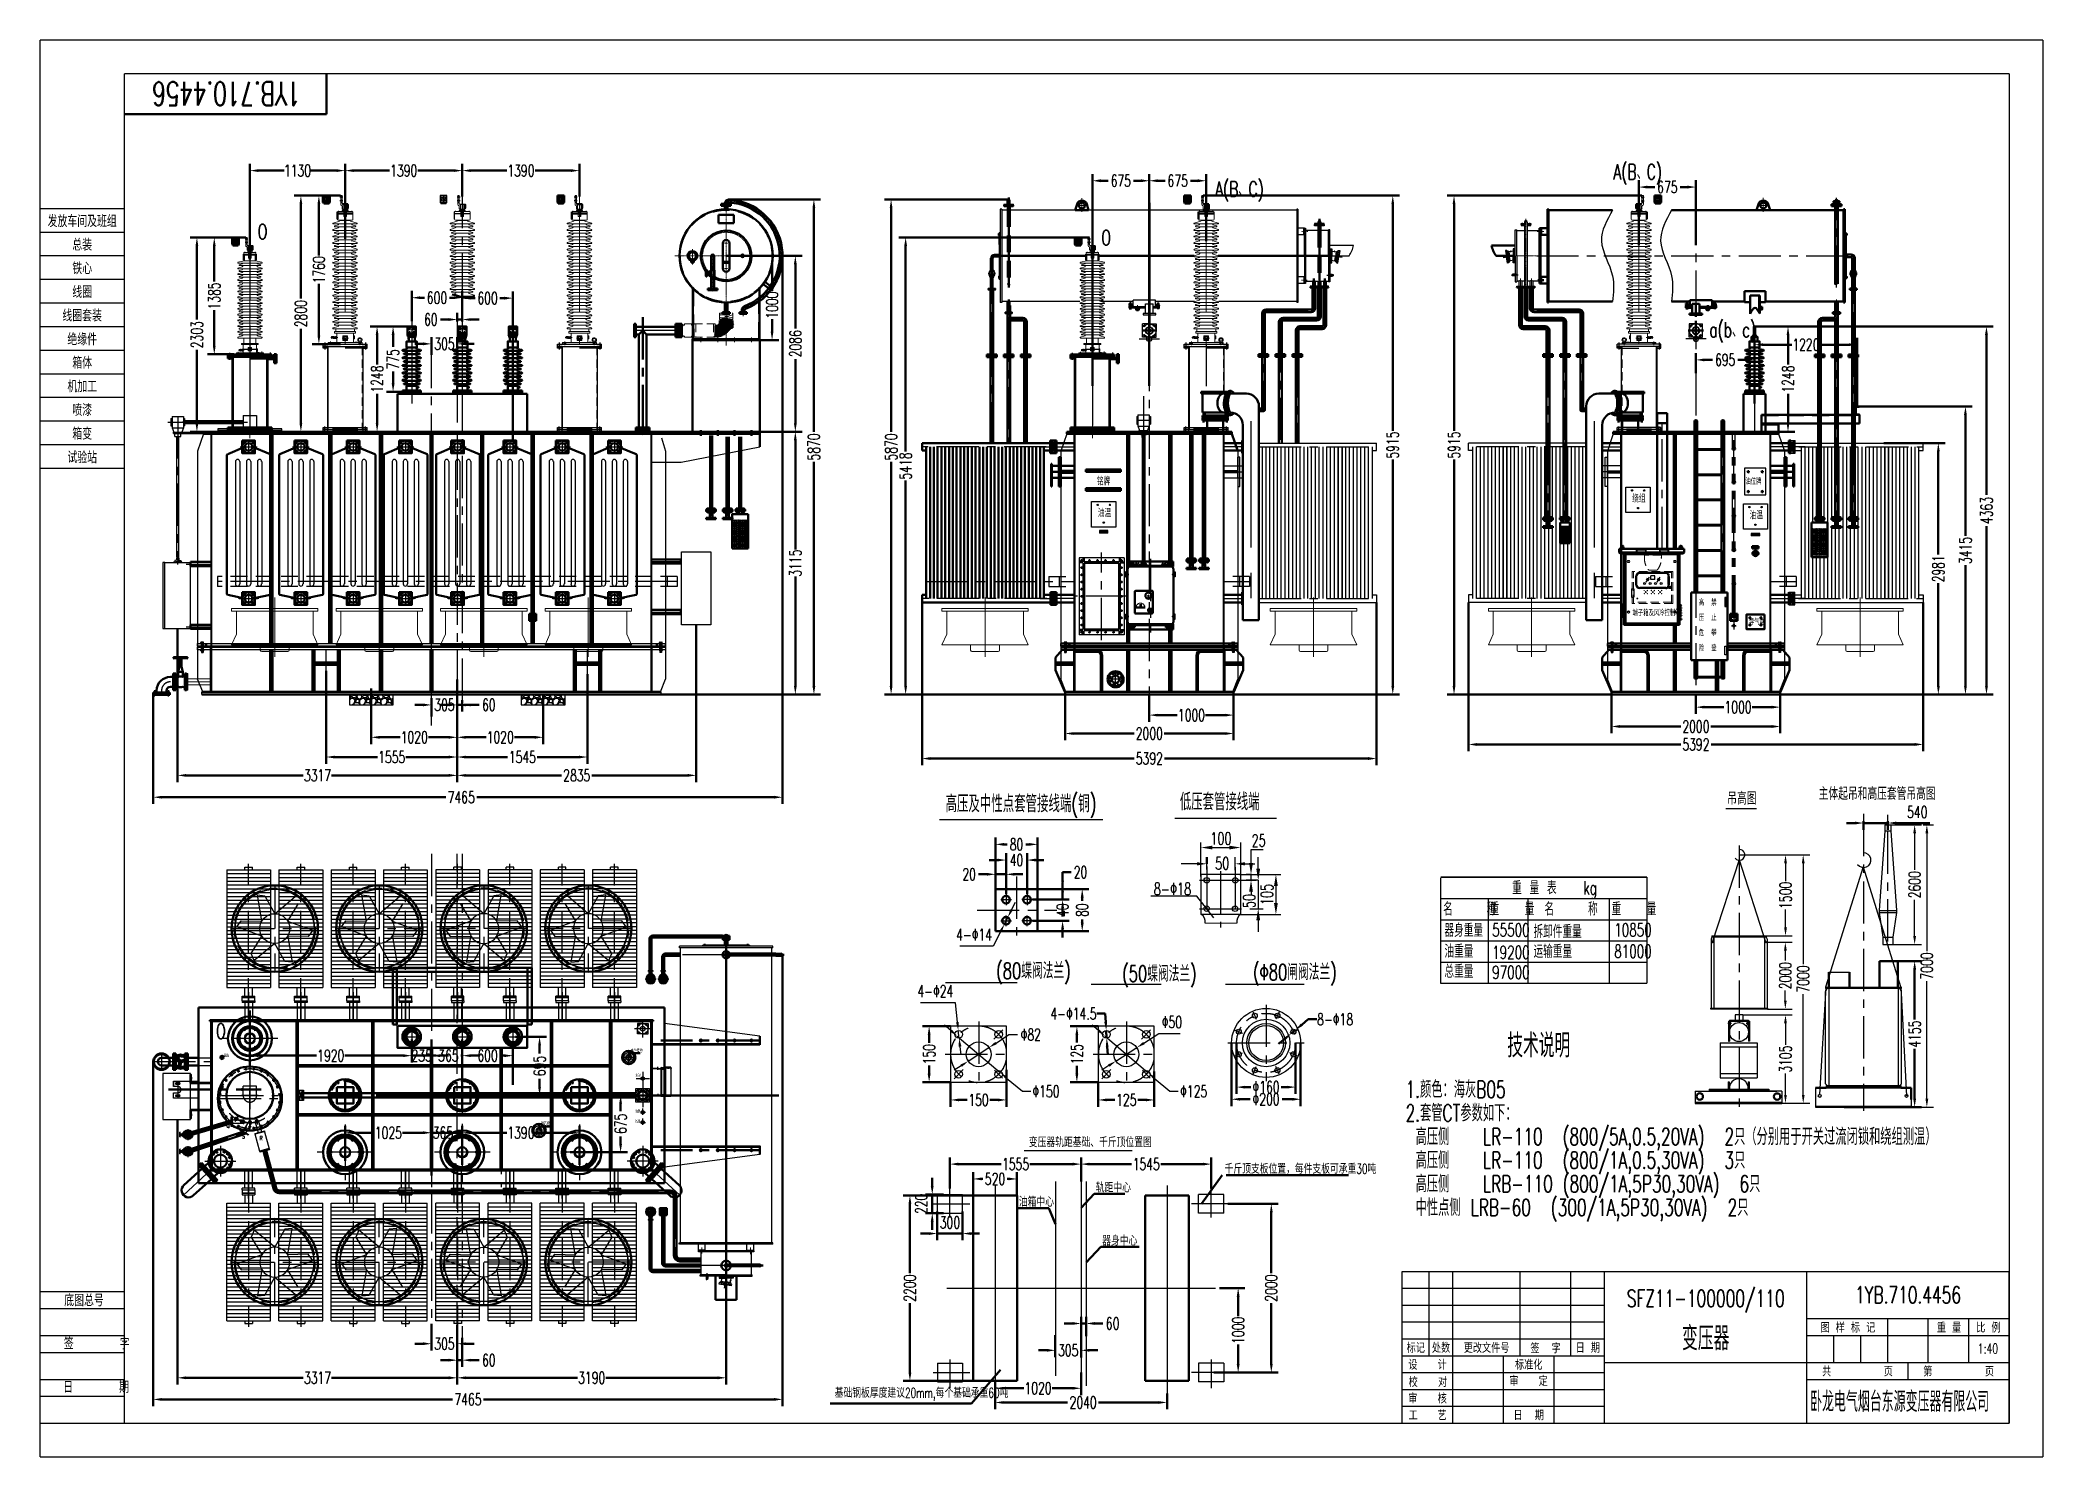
# Model space of a CAD drawing. Header units: millimetres. Extents: x -1000 to 22760, y -400 to 16400.
import ezdxf
from ezdxf.enums import TextEntityAlignment as Align

# ---------------------------------------------------------------- set-up
doc = ezdxf.new("R2010")
doc.units = ezdxf.units.MM
doc.header["$LTSCALE"] = 400
for name, pattern in [('ACAD_ISO02W100', [15, 12, -3]), ('ACISOTGB', [9, 4, -1, 1, -1, 1, -1]), ('AM_ISO08W050', [18, 12, -1.5, 3, -1.5]), ('CENTER', [2, 1.25, -0.25, 0.25, -0.25]), ('CENTER2', [28.575, 19.05, -3.175, 3.175, -3.175]), ('DASHED', [0.75, 0.5, -0.25]), ('DASHED2', [0.375, 0.25, -0.125]), ('DIVIDE', [1.25, 0.5, -0.25, 0, -0.25, 0, -0.25]), ('EB_DASHDOT', [39, 30, -3, 3, -3]), ('F', [0.75, 0.5, -0.25]), ('PHANTOM', [2.5, 1.25, -0.25, 0.25, -0.25, 0.25, -0.25])]:
    doc.linetypes.add(name, pattern=pattern)
for name, color, linetype, lineweight in [('04', 2, 'F', 25), ('0粗实线层', 7, 'Continuous', 50), ('1.粗实线', 1, 'Continuous', 50), ('1虚线层', 5, 'DASHED', 25), ('2.点划线', 2, 'CENTER', 18), ('2中心线层', 1, 'CENTER', 25), ('3双点划线层', 4, 'PHANTOM', 25), ('4细实线层', 2, 'Continuous', 25), ('5文字层', 6, 'Continuous', 25), ('6标注层', 3, 'Continuous', 25), ('AM_7', 4, 'AM_ISO08W050', 25), ('CU', 5, 'Continuous', 30), ('tablist', 3, 'Continuous', 25), ('XU', 1, 'DASHED2', 9), ('木导线夹', 5, 'Continuous', 35), ('细实线', 3, 'Continuous', 20), ('轮廓线', 7, 'Continuous', 35)]:
    doc.layers.add(name, color=color, linetype=linetype, lineweight=lineweight)
for name, color, linetype in [('1', 5, 'DASHED2'), ('1轮廓实线层', 7, 'Continuous'), ('2', 2, 'CENTER'), ('2细线层', 4, 'Continuous'), ('3中心线层', 1, 'CENTER'), ('4', 2, 'Continuous'), ('4虚线层', 6, 'DASHED'), ('5', 3, 'Continuous'), ('5剖面线层', 2, 'Continuous'), ('6', 4, 'DIVIDE'), ('EbLayer1', 7, 'Continuous'), ('EbLayer2', 1, 'EB_DASHDOT'), ('EbLayer4', 7, 'Continuous'), ('中心线', 1, 'CENTER2'), ('图框层', 7, 'Continuous'), ('油箱', 7, 'Continuous')]:
    doc.layers.add(name, color=color, linetype=linetype)
doc.styles.add('PC_TEXTSTYLE', font='txt.shx', dxfattribs={"width": 0.67, "bigfont": 'hztxt.shx'})
doc.styles.get("Standard").update_dxf_attribs({"font": 'txt.shx', "width": 0.67, "bigfont": 'hztxt.shx'})
doc.styles.add('TH_GBDIM', font='txt.shx', dxfattribs={"width": 0.67, "bigfont": 'hztxt.shx'})
doc.styles.add('TH_GBTEXTDIM', font='txt', dxfattribs={"width": 0.67, "height": 3.5, "bigfont": 'hztxt'})
doc.dimstyles.new('TH_GBDIM', dxfattribs={"dimscale": 40, "dimtxt": 3.5, "dimasz": 2.5, "dimexe": 2, "dimexo": 0, "dimgap": 1.5, "dimtad": 0, "dimtoh": 1, "dimdec": 1, "dimdsep": 46, "dimtxsty": 'TH_GBDIM', "dimcen": 2.5, "dimclrd": 3, "dimclre": 3, "dimclrt": 6, "dimadec": 0, "dimazin": 2, "dimtfac": 0.714286, "dimtdec": 1, "dimtmove": 0, "dimatfit": 3, "dimfxl": 0, "dimtzin": 0, "dimlwd": -1, "dimlwe": -1, "dimarcsym": 0})
pattern_1 = [(135, (6714.2268, 9256.547), (2.245064, 2.245064), [])]
pattern_2 = [(225, (6714.2268, 9158.6612), (2.245064, -2.245064), [])]
pattern_3 = [(45, (573.861, 9256.547), (-2.245064, 2.245064), [])]
pattern_4 = [(315, (573.861, 9158.6612), (-2.245064, -2.245064), [])]
pattern_5 = [(135, (13504.1106, 9256.5166), (2.245064, 2.245064), [])]
pattern_6 = [(225, (13504.1106, 9158.631), (2.245064, -2.245064), [])]
pattern_7 = [(45, (10813.7474, 9256.5166), (-2.245064, 2.245064), [])]
pattern_8 = [(315, (10813.7474, 9158.631), (-2.245064, -2.245064), [])]
pattern_9 = [(45, (17297.8008, 9256.5166), (-2.245064, 2.245064), [])]
pattern_10 = [(315, (17297.8008, 9158.631), (-2.245064, -2.245064), [])]
pattern_11 = [(135, (19988.164, 9256.5166), (2.245064, 2.245064), [])]
pattern_12 = [(225, (19988.164, 9158.631), (2.245064, -2.245064), [])]

msp = doc.modelspace()

# ---------------------------------------------------------------- texts
at = {"color": 6, "style": 'PC_TEXTSTYLE', "width": 0.67}
msp.add_text('绕组', height=87, rotation=0, dxfattribs=at).set_placement((17887.137, 10916.804))
at = {"layer": '5文字层', "width": 0.67}
for s, height, style, p in [('A(B、C)', 180, 'PC_TEXTSTYLE', (12941.33, 14544.298)), ('A(B、C)', 180, 'PC_TEXTSTYLE', (17665.964, 14747.694)), ('O', 180, 'PC_TEXTSTYLE', (1582.287, 14038.968)), ('O', 180, 'PC_TEXTSTYLE', (11590.44, 13966.615)), ('a(b、c)', 180, 'PC_TEXTSTYLE', (18802.787, 12875.74)), ('端子箱及风冷控制箱', 70, 'PC_TEXTSTYLE', (17891.607, 9571.655)), ('高压及中性点套管接线端(铜)', 202.5, 'TH_GBTEXTDIM', (9741.454, 7243.609)), ('低压套管接线端', 201.5, 'TH_GBTEXTDIM', (12521.625, 7267.395)), ('50', 145.6, 'TH_GBTEXTDIM', (12940.654, 6564.51)), ('重 量 表   kg', 155, 'PC_TEXTSTYLE', (16461.97, 6270.323)), ('名    称', 155, 'PC_TEXTSTYLE', (15645.006, 6019.37)), ('重   量', 155, 'PC_TEXTSTYLE', (16196.133, 6019.37)), ('名    称', 155, 'PC_TEXTSTYLE', (16846.82, 6019.37)), ('重   量', 155, 'PC_TEXTSTYLE', (17643.132, 6019.37)), ('器身重量', 155, 'PC_TEXTSTYLE', (15660.343, 5766.341)), ('55500', 155, 'PC_TEXTSTYLE', (16225.865, 5771.244)), ('拆卸件重量', 155, 'PC_TEXTSTYLE', (16716.813, 5751.635)), ('10850', 155, 'PC_TEXTSTYLE', (17674.158, 5771.244)), ('        (80蝶阀法兰)', 190.21739, 'PC_TEXTSTYLE', (9356.548, 5269.324)), ('     (Φ80闸阀法兰)', 190.21739, 'PC_TEXTSTYLE', (12773.351, 5253.365)), ('油重量', 155, 'PC_TEXTSTYLE', (15660.343, 5518.214)), ('19200', 155, 'PC_TEXTSTYLE', (16225.865, 5504.713)), ('运输重量', 155, 'PC_TEXTSTYLE', (16716.813, 5516.394)), ('81000', 155, 'PC_TEXTSTYLE', (17674.158, 5516.99)), ('     (50蝶阀法兰)', 190.21739, 'PC_TEXTSTYLE', (11221.197, 5234.774)), ('总重量', 155, 'PC_TEXTSTYLE', (15660.343, 5280.001)), ('97000', 155, 'PC_TEXTSTYLE', (16225.865, 5268.33)), ('O', 180, 'PC_TEXTSTYLE', (1088.512, 4558.329))]:
    msp.add_text(s, height=height, dxfattribs=dict(at, style=style)).set_placement(p)
for s, height, p in [('吊高图', 150, (19014.486, 7333.045)), ('主体起吊和高压套管吊高图', 150, (20099.927, 7389.457)), ('变压器轨距基础、千斤顶位置图', 115.20012, (10729.606, 3273.418)), ('轨距中心', 115.2, (11523.708, 2735.679)), ('千斤顶支板位置，每件支板可承重30吨', 115.20012, (13051.641, 2958.113)), ('油箱中心', 115.2, (10611.548, 2566.487)), ('器身中心', 115.2, (11600.087, 2105.556)), ('基础钢板厚度建议20mm,每个基础承重60吨', 115.20012, (8427.184, 302.062))]:
    msp.add_text(s, height=height, dxfattribs=at).set_placement(p)
at = {"layer": '5文字层', "style": 'TH_GBTEXTDIM', "width": 0.67}
msp.add_text('8-Φ18', height=145.6, dxfattribs=at).set_placement((12434.115, 6335.717), align=Align.MIDDLE)
at = {"layer": '5文字层', "style": 'PC_TEXTSTYLE', "width": 0.667}
msp.add_text('技术说明', height=280, dxfattribs=at).set_placement((16779.154, 4618.043), align=Align.TOP_CENTER)
for s, p in [('1.颜色：海灰B05', (15199.245, 4058.043)), ('2.套管CT参数如下：', (15199.245, 3778.043)), (' 高压侧   LR-110  (800/5A,0.5,20VA)  2只（分别用于开关过流闭锁和绕组测温）   ', (15199.245, 3498.043)), (' 高压侧   LR-110  (800/1A,0.5,30VA)  3只 ', (15199.245, 3218.043)), (' 高压侧   LRB-110 (800/1A,5P30,30VA)  6只', (15199.245, 2938.043)), (' 中性点侧 LRB-60  (300/1A,5P30,30VA)  2只', (15199.245, 2658.043))]:
    msp.add_text(s, height=200, dxfattribs=at).set_placement(p, align=Align.TOP_LEFT)
at = {"layer": '5文字层', "char_height": 145.6, "attachment_point": 5, "style": 'TH_GBTEXTDIM'}
for s, insert in [('100', (13008.151, 6932.717)), ('25', (13456.157, 6908.176))]:
    msp.add_mtext(s, dxfattribs=dict(at, insert=insert))
at = {"layer": '5文字层', "char_height": 145.6, "attachment_point": 5, "rotation": 90, "style": 'TH_GBTEXTDIM'}
for s, insert in [('50', (13343.787, 6191.79)), ('105', (13553.597, 6269.134))]:
    msp.add_mtext(s, dxfattribs=dict(at, insert=insert))

# ---------------------------------------------------------------- blocks, each defined once
blk = doc.blocks.new('A$C68DA77BB')
at = {"layer": '0粗实线层', "color": 0}
for p, q in [((0, 2080), (0, 0)), ((0, 2080), (5530, 2080)), ((5530, 0), (5530, 2080)), ((0, 0), (5530, 0))]:
    blk.add_line(p, q, dxfattribs=at)
at = {"layer": '0粗实线层', "color": 6}
for p, q in [((135, 1920), (135, 1930)), ((135, 1930), (5395, 1930)), ((135, 1920), (5395, 1920)), ((150, 1920), (150, 160)), ((160, 1920), (160, 160)), ((5370, 160), (5370, 1920)), ((5380, 160), (5380, 1920)), ((5395, 1920), (5395, 1930)), ((135, 160), (135, 150)), ((135, 160), (5395, 160)), ((5395, 150), (135, 150)), ((5395, 160), (5395, 150))]:
    blk.add_line(p, q, dxfattribs=at)
blk = doc.blocks.new('A$C6C4E42D5')
at = {"layer": '0粗实线层', "color": 1, "linetype": 'CENTER'}
blk.add_line((-964, 68), (133, 68), dxfattribs=at)
at = {"layer": '0粗实线层'}
for centre, radius in [((0, -38), 380), ((0, 0), 278), ((-216, 244), 7.5), ((-136, 290), 7.5), ((-46, 314), 7.5), ((46, 314), 7.5), ((136, 290), 7.5), ((216, 244), 7.5), ((-352, 9), 7.5), ((-328, 98), 7.5), ((-282, 179), 7.5), ((282, 179), 7.5), ((328, 98), 7.5), ((352, 9), 7.5), ((-352, -84), 7.5), ((-328, -173), 7.5), ((328, -173), 7.5), ((352, -84), 7.5), ((-282, -254), 7.5), ((-216, -319), 7.5), ((-136, -365), 7.5), ((-84, -314), 9), ((-46, -389), 7.5), ((0, -376), 7.5), ((0, -376), 6), ((46, -389), 7.5), ((84, -314), 9), ((136, -365), 7.5), ((216, -319), 7.5), ((282, -254), 7.5)]:
    blk.add_circle(centre, radius, dxfattribs=at)
at = {"layer": '1虚线层'}
for centre in [(-84, -314), (84, -314)]:
    blk.add_circle(centre, 9, dxfattribs=at)
at = {"layer": '2中心线层'}
for p, q in [((-222, 252), (-210, 236)), ((-140, 300), (-132, 281)), ((-48, 324), (-45, 305)), ((0, 450), (0, -53)), ((0, -414), (0, 339)), ((0, 337), (0, -338)), ((48, 324), (45, 305)), ((140, 300), (132, 281)), ((222, 252), (210, 236)), ((-362, 10), (-342, 8)), ((-337, 102), (-319, 95)), ((-290, 185), (-274, 173)), ((100, 0), (-100, 0)), ((290, 185), (274, 173)), ((337, 102), (319, 95)), ((362, 10), (342, 8)), ((-368, -38), (368, -38)), ((-362, -85), (-342, -83)), ((-338, 0), (337, 0)), ((-337, -177), (-319, -170)), ((337, -177), (319, -170)), ((362, -85), (342, -83)), ((-290, -260), (-274, -248)), ((-222, -327), (-210, -311)), ((-143, -249), (-179, -309)), ((-140, -375), (-132, -356)), ((-116, -314), (-46, -314)), ((-87, -326), (-81, -302)), ((-87, -326), (-81, -302)), ((-48, -399), (-45, -380)), ((0, -287), (0, -357)), ((48, -399), (45, -380)), ((74, -277), (92, -345)), ((87, -326), (81, -302)), ((87, -326), (81, -302)), ((140, -375), (132, -356)), ((222, -327), (210, -311)), ((290, -260), (274, -248))]:
    blk.add_line(p, q, dxfattribs=at)
blk.add_circle((0, -38), 355, dxfattribs=at)
for radius, start, end in [(322, 221.1868, 303.3524), (325, 249.346, 290.654)]:
    blk.add_arc((0, 0), radius, start, end, dxfattribs=at)
at = {"layer": '3双点划线层'}
for p, q in [((-80, 78), (-100, 78)), ((-100, 58), (-100, 78)), ((-80, 58), (-100, 58)), ((80, 111), (-80, 111)), ((-80, 0), (-80, 111)), ((80, 0), (80, 111)), ((-81, -294), (-211, -294)), ((-81, -334), (-211, -334)), ((-17, -312), (-82, -425)), ((17, -332), (-48, -445)), ((64, -316), (98, -442)), ((103, -306), (136, -431))]:
    blk.add_line(p, q, dxfattribs=at)
for points in [[(-211, -256), (-211, -371), (-221, -371), (-221, -256)], [(-115, -406), (-15, -463), (-20, -472), (-120, -414)], [(61, -451), (172, -422), (175, -431), (64, -461)]]:
    blk.add_lwpolyline(points, close=True, dxfattribs=at)
blk.add_circle((-161, -279), 20, dxfattribs=at)
for centre, radius, start, end in [((0, 0), 80, 180, 0), ((-81, -314), 20, 270, 90), ((0, -322), 20, 330, 150), ((83, -311), 20, 15, 195)]:
    blk.add_arc(centre, radius, start, end, dxfattribs=at)
at = {"layer": '4细实线层'}
blk.add_line((0, 234), (0, 264), dxfattribs=at)
at = {"layer": '5文字层', "width": 0.67}
for s, p in [('Q', (-258, -360)), ('S', (-76, -486)), ('R', (133, -507))]:
    blk.add_text(s, height=50, dxfattribs=at).set_placement(p, align=Align.MIDDLE)
blk = doc.blocks.new('开关传动轴支架')
at = {"layer": '2中心线层'}
for p, q in [((-50, 0), (50, 0)), ((-30, 72.5), (30, 72.5)), ((0, 100), (0, -100)), ((-30, -72.5), (30, -72.5))]:
    blk.add_line(p, q, dxfattribs=at)
at = {"layer": '4细实线层'}
for points in [[(-50, 100), (-50, 37.5)], [(0, 37.5), (-50, 37.5), (-50, 100), (245, 100), (245, -100), (-50, -100), (-50, -37.5), (0, -37.5)], [(18, 81.5), (-18, 81.5)], [(-18, 63.5), (18, 63.5)], [(-18, -63.5), (18, -63.5)], [(18, -81.5), (-18, -81.5)]]:
    blk.add_lwpolyline(points, dxfattribs=at)
for centre, radius, start, end in [((-18, 72.5), 9, 90, 270), ((0, 0), 37.5, 270, 90), ((18, 72.5), 9, 270, 90), ((-18, -72.5), 9, 90, 270), ((18, -72.5), 9, 270, 90)]:
    blk.add_arc(centre, radius, start, end, dxfattribs=at)
blk = doc.blocks.new('SHMIII传动机构')
at = {"layer": '2中心线层'}
for p, q in [((154, 135.5), (134, 135.5)), ((154, -299.5), (134, -299.5))]:
    blk.add_line(p, q, dxfattribs=at)
at = {"layer": '4细实线层'}
blk.add_lwpolyline([(-186, -355), (139, -355), (139, 191), (-186, 191)], close=True, dxfattribs=at)
blk = doc.blocks.new('A$C0A7B11B7')
at = {"layer": '0粗实线层'}
for points in [[(393, 87), (159, 87, -0.414214), (153, 93), (153, 181), (147, 181), (147, 87), (147, 87)], [(147, 87), (147, 87, 0.414214), (153, 81), (393, 81)], [(393, -240), (159, -240, 0.414214), (153, -246), (153, -334), (147, -334), (147, -240), (147, -240, -0.414214), (153, -234), (393, -234)]]:
    blk.add_lwpolyline(points, format="xyb", dxfattribs=at)
at = {"layer": '2中心线层', "lineweight": -2}
for p, q in [((168, 141), (138, 141)), ((168, -294), (138, -294))]:
    blk.add_line(p, q, dxfattribs=at)
blk = doc.blocks.new('A$C7B5F6B6B')
at = {"layer": '0粗实线层'}
h = blk.add_hatch(color=256, dxfattribs=at)
edge = h.paths.add_edge_path()
edge.add_arc((330, 330), 210, 0, 360)
edge = h.paths.add_edge_path(flags=16)
edge.add_arc((330, 330), 204, 0, 360)
at = {"layer": '0粗实线层', "color": 1, "linetype": 'CENTER'}
for p, q in [((232, 499), (254, 462)), ((428, 499), (406, 462)), ((135, 330), (178, 330)), ((525, 330), (482, 330)), ((232, 161), (254, 198)), ((428, 160), (406, 198))]:
    blk.add_line(p, q, dxfattribs=at)
at = {"layer": '0粗实线层'}
for centre, radius in [((330, 330), 260), ((330, 330), 210), ((330, 330), 204), ((330, 330), 190), ((242, 481), 10), ((417, 481), 10), ((155, 329), 10), ((330, 330), 60), ((505, 329), 10), ((242, 178), 10), ((417, 178), 10)]:
    blk.add_circle(centre, radius, dxfattribs=at)
at = {"layer": '0粗实线层', "color": 6}
blk.add_circle((330, 330), 200, dxfattribs=at)
at = {"layer": '0粗实线层', "color": 1}
blk.add_circle((330, 329), 175, dxfattribs=at)
at = {"layer": '2中心线层'}
for p, q in [((330, 660), (330, 0)), ((330, 640), (330, 20)), ((330, 625), (330, 120)), ((330, 528), (330, 142)), ((330, 480), (330, 180)), ((660, 330), (0, 330)), ((640, 330), (20, 330)), ((500, 330), (180, 330)), ((330, 445), (330, 145))]:
    blk.add_line(p, q, dxfattribs=at)
blk = doc.blocks.new('A$C6B061F25')
for p, q in [((0, 993), (520, 993)), ((0, 965), (0, 993)), ((0, 943), (0, 965)), ((56, 965), (0, 965)), ((0, 965), (414, 965)), ((52, 965), (52, 103)), ((260, 965), (520, 965)), ((260, 965), (520, 965)), ((468, 965), (468, 125)), ((468, 965), (468, 103)), ((520, 965), (520, 993)), ((520, 965), (520, 943)), ((550, 995), (564, 995)), ((550, 995), (550, 890)), ((564, 995), (564, 890)), ((574, 995), (564, 995)), ((574, 995), (574, 890)), ((56, 943), (0, 943)), ((520, 943), (260, 943)), ((550, 935), (464, 935)), ((550, 950), (520, 950)), ((550, 890), (564, 890)), ((574, 890), (564, 890)), ((0, 75), (0, 125)), ((0, 125), (56, 125)), ((0, 125), (520, 125)), ((520, 103), (0, 103)), ((520, 103), (0, 103)), ((52, 103), (52, 103)), ((468, 75), (468, 103)), ((520, 125), (520, 75))]:
    blk.add_line(p, q)
at = {"color": 5}
for p, q in [((56, 960), (56, 108)), ((464, 960), (464, 108))]:
    blk.add_line(p, q, dxfattribs=at)
at = {"ltscale": 10}
blk.add_line((0, 75), (520, 75), dxfattribs=at)
at = {"layer": '0粗实线层'}
for p, q in [((56, 960), (52, 960)), ((464, 960), (468, 960)), ((56, 108), (52, 108)), ((464, 108), (468, 108))]:
    blk.add_line(p, q, dxfattribs=at)
at = {"layer": '1'}
blk.add_line((464, 960), (464, 125), dxfattribs=at)
at = {"layer": '2'}
for p, q in [((546, 980), (579, 980)), ((546, 905), (581, 905))]:
    blk.add_line(p, q, dxfattribs=at)
at = {"layer": '2中心线层', "lineweight": 0, "ltscale": 3}
blk.add_line((260, 1238), (260, 0), dxfattribs=at)
at = {"layer": '2中心线层'}
for p, q in [((20, 1010), (20, 927)), ((500, 1016), (500, 939)), ((20, 65), (20, 134)), ((500, 65), (500, 134))]:
    blk.add_line(p, q, dxfattribs=at)
at = {"layer": '3中心线层'}
for q in [(260, 431), (260, 486)]:
    blk.add_line((260, 1238), q, dxfattribs=at)
blk = doc.blocks.new('A$C009D497D')
at = {"layer": '0粗实线层'}
h = blk.add_hatch(color=256, dxfattribs=at)
edge = h.paths.add_edge_path()
edge.add_arc((330, 330), 210, 0, 360)
edge = h.paths.add_edge_path(flags=16)
edge.add_arc((330, 330), 204, 0, 360)
at = {"color": 1}
for p, q in [((330, 660), (330, 0)), ((330, 640), (330, 20)), ((330, 625), (330, 120)), ((330, 528), (330, 142)), ((330, 480), (330, 180)), ((192, 330), (218, 330)), ((261, 450), (274, 427)), ((399, 450), (386, 427)), ((468, 330), (442, 330)), ((261, 210), (274, 233)), ((399, 210), (386, 233))]:
    blk.add_line(p, q, dxfattribs=at)
for centre, radius in [((330, 330), 145), ((205, 330), 9), ((267, 438), 9), ((392, 438), 9), ((455, 330), 9), ((267, 222), 9), ((392, 222), 9)]:
    blk.add_circle(centre, radius)
blk.add_circle((330, 330), 125, dxfattribs=at)
at = {"layer": '0粗实线层'}
for radius in [260, 210, 204, 60]:
    blk.add_circle((330, 330), radius, dxfattribs=at)
at = {"layer": '2中心线层'}
for p, q in [((660, 330), (0, 330)), ((640, 330), (20, 330)), ((500, 330), (180, 330)), ((330, 445), (330, 145)), ((330, 136), (330, 274))]:
    blk.add_line(p, q, dxfattribs=at)
blk = doc.blocks.new('A$C33DF48EB')
at = {"color": 0}
blk.add_line((612, 2470), (612, 2320), dxfattribs=at)
for p, q in [((612, 2470), (630, 2470)), ((630, 2320), (630, 2470)), ((630, 2470), (630, 2320)), ((630, 2470), (670, 2470)), ((670, 2320), (670, 2470)), ((670, 2470), (670, 2320)), ((670, 2470), (688, 2470)), ((688, 2320), (688, 2470)), ((688, 2320), (688, 2470)), ((612, 2320), (630, 2320)), ((630, 2320), (670, 2320)), ((670, 2320), (688, 2320)), ((612, 670), (630, 670)), ((612, 520), (630, 520)), ((630, 520), (630, 670)), ((630, 670), (630, 520)), ((630, 670), (666, 670)), ((630, 670), (630, 520)), ((630, 520), (630, 670)), ((630, 520), (666, 520)), ((666, 520), (666, 670)), ((666, 670), (666, 520)), ((666, 670), (684, 670)), ((666, 520), (684, 520)), ((684, 520), (684, 670)), ((684, 520), (684, 670)), ((684, 640), (761, 640))]:
    blk.add_line(p, q)
at = {"ltscale": 10}
for p, q in [((688, 2440), (726, 2440)), ((688, 2440), (761, 2440)), ((688, 2440), (726, 2440)), ((688, 2440), (761, 2440)), ((761, 2440), (2206, 2440)), ((761, 595), (761, 2395)), ((806, 595), (806, 2395)), ((851, 595), (851, 2395)), ((896, 595), (896, 2395)), ((941, 595), (941, 2395)), ((986, 595), (986, 2395)), ((1031, 595), (1031, 2395)), ((1076, 595), (1076, 2395)), ((1121, 595), (1121, 2395)), ((1166, 595), (1166, 2395)), ((1211, 595), (1211, 2395)), ((1256, 595), (1256, 2395)), ((1301, 595), (1301, 2395)), ((1346, 595), (1346, 2395)), ((1391, 595), (1391, 2395)), ((1436, 595), (1436, 2395)), ((1481, 595), (1481, 2395)), ((1526, 595), (1526, 2395)), ((1571, 595), (1571, 2395)), ((1616, 595), (1616, 2395)), ((1661, 595), (1661, 2395)), ((1706, 595), (1706, 2395)), ((1751, 595), (1751, 2395)), ((1751, 2395), (1751, 595)), ((1796, 595), (1796, 2395)), ((1796, 595), (1796, 2395)), ((1796, 2395), (1796, 595)), ((1796, 2395), (1796, 595)), ((1841, 595), (1841, 2395)), ((1886, 595), (1886, 2395)), ((1931, 595), (1931, 2395)), ((1931, 595), (1931, 2395)), ((1931, 595), (1931, 2395)), ((1976, 595), (1976, 2395)), ((1976, 595), (1976, 2395)), ((1976, 595), (1976, 2395)), ((1976, 595), (1976, 2395)), ((1976, 595), (1976, 2395)), ((2021, 595), (2021, 2395)), ((2021, 595), (2021, 2395)), ((2021, 595), (2021, 2395)), ((2021, 595), (2021, 2395)), ((2066, 595), (2066, 2395)), ((2066, 595), (2066, 2395)), ((2066, 595), (2066, 2395)), ((2066, 595), (2066, 2395)), ((2066, 595), (2066, 2395)), ((2111, 595), (2111, 2395)), ((2111, 595), (2111, 2395)), ((2156, 595), (2156, 2395)), ((2156, 595), (2156, 2395)), ((2206, 2350), (2206, 2440)), ((688, 2350), (726, 2350)), ((688, 2350), (761, 2350)), ((688, 2350), (726, 2350)), ((688, 2350), (761, 2350)), ((2156, 2350), (2206, 2350)), ((684, 550), (736, 550)), ((736, 550), (2206, 550)), ((2156, 640), (2206, 640)), ((2206, 640), (2206, 550))]:
    blk.add_line(p, q, dxfattribs=at)
at = {"layer": '0粗实线层'}
for p, q in [((400, 2440), (612, 2440)), ((612, 2470), (636, 2470)), ((612, 2470), (612, 2320)), ((630, 2320), (670, 2470)), ((630, 2470), (670, 2320)), ((400, 2350), (612, 2350)), ((612, 2320), (636, 2320)), ((400, 640), (612, 640)), ((400, 550), (612, 550)), ((612, 520), (612, 670)), ((630, 520), (666, 670)), ((630, 670), (666, 520))]:
    blk.add_line(p, q, dxfattribs=at)
at = {"layer": '0粗实线层', "color": 7}
blk.add_line((612, 670), (612, 520), dxfattribs=at)
at = {"layer": '2中心线层'}
blk.add_line((390, 595), (666, 595), dxfattribs=at)
at = {"layer": '3中心线层'}
for p, q in [((707, 2395), (400, 2395)), ((806, 2395), (644, 2395)), ((806, 2395), (644, 2395)), ((733, 2395), (775, 2395)), ((733, 2395), (775, 2395)), ((733, 2395), (2206, 2395)), ((806, 595), (644, 595)), ((727, 595), (775, 595)), ((727, 595), (1930, 595)), ((727, 595), (2206, 595))]:
    blk.add_line(p, q, dxfattribs=at)
blk = doc.blocks.new('风机')
at = {"lineweight": 0}
for p, q in [((-513, -85), (-513, -117)), ((512, -85), (-513, -85)), ((-513, -117), (512, -117)), ((-455, -117), (-455, -390)), ((421, -85), (512, -85)), ((455, -117), (455, -390)), ((512, -85), (512, -117)), ((-455, -390), (-513, -515)), ((455, -390), (512, -515)), ((512, -515), (-513, -515)), ((-171, -579), (-171, -515)), ((0, -595), (-155, -595)), ((0, -595), (155, -595)), ((171, -579), (171, -515))]:
    blk.add_line(p, q, dxfattribs=at)
for centre, start, end in [((-155, -579), 180, 270), ((155, -579), 270, 0)]:
    blk.add_arc(centre, 16.2, start, end, dxfattribs=at)
at = {"layer": 'AM_7', "color": 1, "lineweight": 0}
blk.add_line((0, 48), (0, -658), dxfattribs=at)
blk = doc.blocks.new('A$C51266F9E')
at = {"layer": '2中心线层'}
for p, q in [((260, -110), (260, 1744)), ((260, 223), (260, -110))]:
    blk.add_line(p, q, dxfattribs=at)
at = {"layer": '4'}
for p, q in [((0, 1675), (0, 280)), ((520, 1675), (0, 1675)), ((215, 1675), (215, 1705)), ((305, 1705), (215, 1705)), ((305, 1675), (305, 1705)), ((520, 1675), (520, 280)), ((520, 1630), (0, 1630)), ((520, 1585), (0, 1585)), ((520, 1540), (0, 1540)), ((520, 1495), (0, 1495)), ((520, 1450), (0, 1450)), ((520, 1405), (0, 1405)), ((520, 1360), (0, 1360)), ((520, 1315), (0, 1315)), ((520, 1270), (0, 1270)), ((520, 1225), (0, 1225)), ((520, 1180), (0, 1180)), ((520, 1135), (0, 1135)), ((520, 1090), (0, 1090)), ((520, 1045), (0, 1045)), ((520, 1000), (0, 1000)), ((520, 955), (0, 955)), ((520, 910), (0, 910)), ((520, 865), (0, 865)), ((520, 820), (0, 820)), ((520, 775), (0, 775)), ((520, 730), (0, 730)), ((520, 685), (0, 685)), ((520, 640), (0, 640)), ((520, 595), (0, 595)), ((520, 550), (0, 550)), ((520, 505), (0, 505)), ((520, 460), (0, 460)), ((520, 415), (0, 415)), ((520, 370), (0, 370)), ((520, 325), (0, 325)), ((520, 280), (0, 280)), ((215, 178), (215, 280)), ((305, 178), (305, 280)), ((335, 178), (185, 178)), ((185, 160), (185, 178)), ((335, 160), (185, 160)), ((185, 160), (335, 160)), ((185, 120), (185, 160)), ((185, 120), (185, 102)), ((335, 120), (185, 120)), ((185, 102), (335, 102)), ((215, 102), (215, -110)), ((305, 102), (305, -110)), ((335, 160), (335, 178)), ((335, 120), (335, 160)), ((335, 120), (335, 102))]:
    blk.add_line(p, q, dxfattribs=at)
blk = doc.blocks.new('风机DBF-5Q8')
at = {"color": 2}
for radius in [470, 466]:
    blk.add_circle((0, 0), radius, dxfattribs=at)
at = {"layer": '04', "color": 2, "linetype": 'ByBlock'}
for p, q in [((-153, 88), (-206, 400)), ((-206, 400), (-118, 390)), ((-118, 390), (0, 177)), ((0, 177), (241, 380)), ((279, 297), (153, 88)), ((-450, 21), (-397, 93)), ((-153, -88), (-450, 21)), ((-397, 93), (-153, 88)), ((153, 88), (450, -18)), ((-279, -297), (-153, -88)), ((0, -177), (-243, -379)), ((118, -390), (0, -177)), ((397, -93), (153, -88)), ((156, -93), (207, -399)), ((450, -18), (397, -93)), ((-243, -379), (-279, -297)), ((207, -399), (118, -390))]:
    blk.add_line(p, q, dxfattribs=at)
blk.add_circle((0, 0), 177, dxfattribs=at)
at = {"layer": '0粗实线层'}
for centre, radius in [((0, 0), 512), ((-340, 340), 9.5), ((340, 340), 9.5), ((-340, -340), 9.5), ((340, -340), 9.5)]:
    blk.add_circle(centre, radius, dxfattribs=at)
at = {"layer": '2中心线层'}
for p, q in [((0, 503), (0, -503)), ((-503, 0), (503, 0))]:
    blk.add_line(p, q, dxfattribs=at)
blk.add_circle((0, 0), 481, dxfattribs=at)
blk = doc.blocks.new('*U57')
at = {"layer": '1轮廓实线层'}
for p, q in [((-15, 3), (-15, 0)), ((0, 3), (-15, 3)), ((-15, 0), (0, 0)), ((0, 3), (15, 3)), ((15, 0), (0, 0)), ((15, 3), (15, 0))]:
    blk.add_line(p, q, dxfattribs=at)
at = {"layer": '3中心线层'}
blk.add_line((0, 5), (0, -2), dxfattribs=at)
at = {"layer": '4虚线层'}
for p, q in [((-9, 3), (-9, 0)), ((9, 3), (9, 0))]:
    blk.add_line(p, q, dxfattribs=at)
blk = doc.blocks.new('*U56')
at = {"layer": '1轮廓实线层'}
for p, q in [((13, 0), (-13, 0)), ((-13, 0), (-13, -8)), ((-8, 0), (-8, 60)), ((8, 60), (-8, 60)), ((8, 6), (-8, 6)), ((-7, 0), (-7, -8)), ((7, 0), (7, -8)), ((8, 0), (8, 60)), ((13, 0), (13, -8)), ((-10, -10), (0, -10)), ((0, -10), (10, -10))]:
    blk.add_line(p, q, dxfattribs=at)
for centre, radius, start, end in [((-10, -6), 4.48, 221.6782, 318.3218), ((0, 6), 15.7, 244.7157, 295.2843), ((10, -6), 4.48, 221.6782, 318.3218)]:
    blk.add_arc(centre, radius, start, end, dxfattribs=at)
at = {"layer": '2细线层'}
for p, q in [((-6, 6), (-6, 60)), ((6, 6), (6, 60))]:
    blk.add_line(p, q, dxfattribs=at)
blk = doc.blocks.new('*U58')
at = {"layer": '1轮廓实线层'}
for p, q in [((0, 4), (-12, 4)), ((-12, 4), (-12, 0)), ((-12, 0), (0, 0)), ((0, 0), (-2, 4)), ((0, 4), (12, 4)), ((0, 4), (2, 0)), ((12, 0), (0, 0)), ((12, 4), (12, 0))]:
    blk.add_line(p, q, dxfattribs=at)
at = {"layer": '3中心线层'}
blk.add_line((0, 6), (0, -2), dxfattribs=at)
blk = doc.blocks.new('*U59')
for p, q in [((-13, 1), (-13, 15)), ((-10, 16), (10, 16)), ((10, 0), (-10, 0)), ((-7, 15), (-7, 1)), ((7, 15), (7, 1)), ((13, 15), (13, 1))]:
    blk.add_line(p, q)
for centre, radius, start, end in [((-10, 11), 5.08, 49.9424, 130.0576), ((-10, 5), 5.08, 229.9424, 310.0576), ((0, -3), 18.5, 69.3402, 110.6598), ((0, 19), 18.5, 249.3402, 290.6598), ((10, 11), 5.08, 49.9424, 130.0576), ((10, 5), 5.08, 229.9424, 310.0576)]:
    blk.add_arc(centre, radius, start, end)
at = {"layer": '3中心线层'}
blk.add_line((0, 16), (0, 0), dxfattribs=at)
blk = doc.blocks.new('A$C290F59C8')
at = {"layer": '1轮廓实线层'}
blk.add_hatch(color=256, dxfattribs=at).paths.add_polyline_path([(161, 1600), (165, 1595), (161, 1595)])
at = {"layer": '5剖面线层'}
for points in [[(1718, 465), (1710, 465), (1718, 474)], [(1751, 429), (1743, 437), (1751, 437)], [(1791, 429), (1798, 437), (1791, 437)], [(1983, 465), (1991, 465), (1983, 474)]]:
    blk.add_hatch(color=256, dxfattribs=at).paths.add_polyline_path(points)
at = {"layer": '1.粗实线'}
for p, q in [((200, 1630), (200, 1669)), ((243, 677), (243, 1745)), ((285, 1630), (285, 1669)), ((1031, 1595), (1053, 1667)), ((1191, 1595), (1168, 1667)), ((1911, 1679), (1911, 198)), ((1031, 1595), (1191, 1595)), ((3928, 660), (3928, 1493)), ((137, 1307), (113, 1307)), ((43, 1026), (43, 587)), ((1163, 1052), (69, 1052)), ((2442, 1052), (1308, 1052)), ((3803, 1052), (2728, 1052)), ((4027, 1052), (3665, 1052)), ((118, 798), (132, 798)), ((3863, 782), (3863, 662)), ((3993, 782), (3993, 663)), ((243, 344), (243, 533)), ((3820, 677), (3820, 682)), ((3928, 677), (3820, 677)), ((3870, 682), (3870, 677)), ((4035, 677), (3928, 677)), ((3985, 682), (3985, 677)), ((4035, 677), (4035, 682)), ((1718, 465), (1671, 465)), ((1677, 437), (1677, 465)), ((1695, 437), (1695, 465)), ((1710, 465), (1718, 474)), ((1751, 429), (1743, 437)), ((1791, 429), (1798, 437)), ((1991, 465), (1983, 474)), ((2031, 465), (1983, 465)), ((2031, 449), (2024, 449))]:
    blk.add_line(p, q, dxfattribs=at)
at = {"layer": '1.粗实线', "color": 7}
for p, q in [((1753, 423), (1753, 425)), ((1753, 423), (1771, 423)), ((1754, 421), (1753, 423)), ((1760, 421), (1754, 421)), ((1755, 421), (1755, 413)), ((1759, 409), (1771, 409)), ((1760, 421), (1771, 421)), ((1763, 421), (1763, 413)), ((1782, 423), (1771, 423)), ((1782, 421), (1771, 421)), ((1781, 409), (1771, 409)), ((1778, 421), (1778, 413)), ((1782, 423), (1789, 423)), ((1782, 421), (1787, 421)), ((1786, 421), (1786, 413)), ((1787, 421), (1789, 423)), ((1789, 423), (1789, 425))]:
    blk.add_line(p, q, dxfattribs=at)
at = {"layer": '1.粗实线'}
blk.add_circle((1111, 1648), 35, dxfattribs=at)
for centre, radius, start, end in [((1111, 1648), 60, 17.2411, 162.2318), ((69, 1026), 26, 90, 180)]:
    blk.add_arc(centre, radius, start, end, dxfattribs=at)
at = {"layer": '1.粗实线', "color": 7}
for centre, start, end in [((1759, 413), 178.9227, 358.2957), ((1782, 413), 181.7043, 1.0773)]:
    blk.add_arc(centre, 3.9, start, end, dxfattribs=at)
blk.add_spline([(1763, 413), (1771, 409), (1778, 413)], degree=3, dxfattribs=at)
at = {"layer": '1虚线层'}
for p, q in [((226, 1595), (226, 719)), ((259, 1595), (259, 713)), ((3911, 1352), (3911, 694)), ((3944, 1352), (3944, 694))]:
    blk.add_line(p, q, dxfattribs=at)
blk.add_open_spline([(226, 719), (229, 721), (236, 725), (245, 712), (255, 713), (259, 713)], degree=3, knots=[0, 0, 0, 0, 9.577885, 23.127464, 36.619057, 36.619057, 36.619057, 36.619057], dxfattribs=at)
at = {"layer": '1轮廓实线层'}
for p, q in [((185, 1664), (185, 1652)), ((185, 1664), (226, 1664)), ((226, 1640), (226, 1705)), ((259, 1640), (259, 1705)), ((259, 1664), (300, 1664)), ((300, 1652), (300, 1664)), ((143, 1605), (143, 499)), ((161, 1605), (143, 1605)), ((161, 1605), (161, 499)), ((2558, 1595), (161, 1595)), ((185, 1640), (185, 1652)), ((185, 1652), (226, 1652)), ((185, 1640), (226, 1640)), ((226, 1640), (226, 1595)), ((259, 1652), (300, 1652)), ((259, 1640), (259, 1595)), ((259, 1640), (300, 1640)), ((300, 1652), (300, 1640)), ((3661, 1595), (2613, 1595)), ((3661, 1605), (3661, 499)), ((3673, 1605), (3661, 1605)), ((3673, 1605), (3673, 499)), ((3870, 1434), (3870, 1422)), ((3911, 1434), (3870, 1434)), ((3911, 1453), (3911, 1352)), ((3944, 1453), (3944, 1352)), ((3985, 1434), (3944, 1434)), ((3985, 1422), (3985, 1434)), ((121, 1307), (121, 1314)), ((121, 1300), (121, 1307)), ((128, 1317), (122, 1317)), ((128, 1312), (122, 1312)), ((128, 1302), (122, 1302)), ((128, 1297), (122, 1297)), ((128, 1319), (131, 1319)), ((128, 1307), (128, 1319)), ((128, 1317), (128, 1297)), ((128, 1314), (131, 1314)), ((128, 1307), (128, 1295)), ((128, 1300), (131, 1300)), ((128, 1295), (131, 1295)), ((143, 1327), (131, 1327)), ((131, 1327), (131, 777)), ((131, 1327), (143, 1327)), ((131, 1319), (131, 1327)), ((131, 1295), (131, 1307)), ((131, 1185), (131, 1301)), ((3753, 1380), (3673, 1380)), ((3753, 1300), (3673, 1300)), ((3745, 1300), (3745, 1380)), ((3753, 1052), (3753, 1380)), ((3753, 1380), (3765, 1380)), ((3753, 1352), (3753, 725)), ((3765, 1380), (3765, 725)), ((4037, 1352), (3765, 1352)), ((3870, 1422), (3911, 1422)), ((3870, 1410), (3870, 1422)), ((3870, 1422), (3911, 1422)), ((3911, 1410), (3870, 1410)), ((3944, 1422), (3985, 1422)), ((3944, 1422), (3985, 1422)), ((3985, 1410), (3944, 1410)), ((3985, 1422), (3985, 1410)), ((4053, 1361), (4037, 1361)), ((4037, 1052), (4037, 1361)), ((4053, 1052), (4053, 1361)), ((27, 882), (27, 1026)), ((59, 882), (59, 1026)), ((131, 1068), (69, 1068)), ((131, 1036), (69, 1036)), ((4037, 1052), (4037, 744)), ((4053, 1177), (4334, 1177)), ((4053, 1136), (4077, 1136)), ((4053, 1052), (4053, 744)), ((4053, 1052), (4053, 771)), ((4053, 1052), (4281, 1052)), ((4053, 969), (4077, 969)), ((4065, 1136), (4065, 1052)), ((4065, 969), (4065, 1052)), ((4068, 1000), (4113, 993)), ((4077, 1136), (4077, 1052)), ((4077, 1106), (4129, 1098)), ((4077, 969), (4077, 1052)), ((4103, 1105), (4102, 1102)), ((4113, 1103), (4103, 1105)), ((4105, 1105), (4105, 1107)), ((4105, 1107), (4108, 1107)), ((4111, 1106), (4108, 1107)), ((4111, 1104), (4111, 1106)), ((4112, 1101), (4113, 1103)), ((4113, 993), (4121, 1046)), ((4113, 993), (4124, 980)), ((4129, 1098), (4121, 1046)), ((4124, 980), (4133, 1044)), ((4124, 980), (4131, 979)), ((4129, 1098), (4143, 1108)), ((4141, 1043), (4130, 969)), ((4130, 969), (4147, 966)), ((4143, 1108), (4133, 1044)), ((4140, 967), (4151, 1041)), ((4141, 1043), (4152, 1116)), ((4143, 1108), (4151, 1106)), ((4147, 966), (4158, 1040)), ((4162, 1115), (4151, 1041)), ((4152, 1116), (4169, 1114)), ((4169, 1114), (4158, 1040)), ((16, 830), (33, 840)), ((43, 882), (20, 882)), ((20, 882), (20, 868)), ((20, 824), (37, 834)), ((20, 800), (20, 814)), ((43, 800), (20, 800)), ((27, 664), (27, 800)), ((39, 869), (39, 850)), ((43, 882), (65, 882)), ((43, 800), (65, 800)), ((46, 869), (46, 850)), ((65, 824), (48, 834)), ((69, 830), (52, 840)), ((59, 664), (59, 800)), ((65, 882), (65, 868)), ((65, 800), (65, 814)), ((121, 805), (121, 798)), ((121, 798), (121, 790)), ((128, 808), (122, 808)), ((128, 803), (122, 803)), ((128, 793), (122, 793)), ((128, 788), (122, 788)), ((128, 810), (131, 810)), ((128, 798), (128, 810)), ((128, 788), (128, 808)), ((128, 804), (131, 804)), ((128, 798), (128, 786)), ((128, 791), (131, 791)), ((128, 786), (131, 786)), ((131, 810), (131, 797)), ((131, 777), (131, 792)), ((143, 777), (131, 777)), ((143, 777), (131, 777)), ((143, 777), (131, 777)), ((131, 777), (143, 777)), ((3753, 805), (3673, 805)), ((3753, 725), (3673, 725)), ((3765, 725), (3753, 725)), ((3765, 752), (3846, 752)), ((3846, 752), (3846, 694)), ((3879, 752), (3911, 752)), ((3879, 752), (3879, 694)), ((3944, 752), (3976, 752)), ((3976, 752), (3976, 694)), ((4009, 752), (4009, 694)), ((4009, 752), (4037, 752)), ((4037, 831), (4053, 831)), ((4053, 744), (4037, 744)), ((4053, 834), (4080, 834)), ((4053, 813), (4080, 813)), ((4080, 834), (4080, 824)), ((4080, 832), (4092, 832)), ((4080, 813), (4080, 824)), ((4080, 816), (4092, 816)), ((4092, 832), (4092, 824)), ((4092, 816), (4092, 824)), ((0, 652), (0, 664)), ((85, 664), (0, 664)), ((85, 652), (0, 652)), ((0, 652), (0, 647)), ((85, 647), (0, 647)), ((85, 664), (85, 652)), ((85, 647), (85, 652)), ((161, 499), (143, 499)), ((1086, 509), (161, 509)), ((226, 384), (226, 509)), ((259, 384), (259, 509)), ((1718, 509), (1336, 509)), ((1983, 526), (1718, 526)), ((1718, 449), (1718, 526)), ((1866, 368), (1866, 484)), ((1866, 484), (1955, 484)), ((1955, 368), (1955, 484)), ((1983, 449), (1983, 526)), ((2446, 509), (1983, 509)), ((3661, 509), (2736, 509)), ((3673, 499), (3661, 499)), ((3820, 694), (3820, 682)), ((3928, 694), (3820, 694)), ((3820, 682), (3928, 682)), ((3870, 694), (3870, 682)), ((4035, 694), (3928, 694)), ((3928, 682), (4035, 682)), ((3985, 682), (3985, 694)), ((4035, 682), (4035, 694)), ((200, 372), (200, 384)), ((285, 384), (200, 384)), ((285, 372), (200, 372)), ((200, 372), (200, 364)), ((285, 372), (200, 372)), ((285, 364), (200, 364)), ((285, 384), (285, 372)), ((285, 364), (285, 372)), ((1671, 449), (1671, 465)), ((1671, 449), (1671, 437)), ((1678, 449), (1671, 449)), ((1671, 437), (1771, 437)), ((1866, 449), (1694, 449)), ((1751, 437), (1751, 425)), ((1771, 425), (1751, 425)), ((1753, 425), (1759, 425)), ((1771, 437), (1866, 437)), ((1791, 425), (1771, 425)), ((1789, 425), (1782, 425)), ((1791, 437), (1791, 425)), ((1836, 368), (1836, 352)), ((1911, 368), (1836, 368)), ((1836, 352), (1911, 352)), ((1851, 449), (1866, 449)), ((1986, 368), (1911, 368)), ((1911, 352), (1986, 352)), ((1955, 449), (2008, 449)), ((2008, 449), (1955, 449)), ((1955, 437), (2031, 437)), ((1986, 352), (1986, 368)), ((2007, 437), (2007, 465)), ((2024, 449), (2031, 449)), ((2025, 437), (2025, 465)), ((2031, 449), (2031, 465)), ((2031, 437), (2031, 449))]:
    blk.add_line(p, q, dxfattribs=at)
for radius in [34.8, 28.3, 9.41]:
    blk.add_circle((43, 841), radius, dxfattribs=at)
for centre, radius, start, end in [((243, 1705), 16.7, 0, 180), ((3928, 1453), 16.7, 0, 180), ((124, 1314), 3.3, 131.2209, 228.7791), ((132, 1307), 11.5, 154.4539, 205.5461), ((124, 1300), 3.3, 131.2209, 228.7791), ((69, 1026), 42, 90, 180), ((69, 1026), 10, 90, 180), ((4018, 1237), 321, 324.8944, 349.1745), ((124, 805), 3.3, 131.2209, 228.7791), ((132, 798), 11.5, 154.4539, 205.5461), ((124, 790), 3.3, 131.2209, 228.7791), ((3863, 726), 31.4, 57.7216, 122.2784), ((3993, 726), 31.4, 57.7216, 122.2784)]:
    blk.add_arc(centre, radius, start, end, dxfattribs=at)
at = {"layer": '2.点划线'}
for p, q in [((1111, 1738), (1111, 1580)), ((1111, 1732), (1111, 1575)), ((1111, 1720), (1111, 1589)), ((1060, 1648), (1159, 1648)), ((1686, 501), (1686, 419)), ((1911, 331), (1911, 492)), ((2016, 501), (2016, 419)), ((1771, 466), (1771, 398))]:
    blk.add_line(p, q, dxfattribs=at)
at = {"layer": '2.点划线', "ltscale": 0.02}
for p, q in [((3793, 1342), (3715, 1342)), ((3785, 762), (3716, 762))]:
    blk.add_line(p, q, dxfattribs=at)
at = {"layer": '2.点划线', "color": 7}
blk.add_line((1771, 408), (1771, 442), dxfattribs=at)
at = {"layer": '3中心线层'}
for p, q in [((3885, 1443), (3885, 1404)), ((3970, 1443), (3970, 1404)), ((4197, 1034), (4077, 1052)), ((4108, 1109), (4107, 1099)), ((4018, 824), (4099, 824))]:
    blk.add_line(p, q, dxfattribs=at)
at = {"layer": '4虚线层'}
blk.add_line((3745, 805), (3745, 725), dxfattribs=at)
at = {"layer": '1.粗实线'}
for name, p in [('*U56', (1686, 434)), ('*U57', (1686, 465)), ('*U58', (1686, 468))]:
    blk.add_blockref(name, p, dxfattribs=at)
at = {"layer": '1.粗实线', "xscale": -1, "rotation": 180}
blk.add_blockref('*U57', (1686, 437), dxfattribs=at)
at = {"layer": '1.粗实线', "xscale": -1}
for name, p in [('*U57', (2016, 465)), ('*U58', (2016, 468))]:
    blk.add_blockref(name, p, dxfattribs=at)
at = {"layer": '1.粗实线', "rotation": 180}
blk.add_blockref('*U57', (2016, 437), dxfattribs=at)
at = {"layer": '1轮廓实线层'}
blk.add_blockref('*U59', (1686, 472), dxfattribs=at)
at = {"layer": '1轮廓实线层', "xscale": -1}
for name, p in [('*U56', (2016, 434)), ('*U59', (2016, 472))]:
    blk.add_blockref(name, p, dxfattribs=at)
blk = doc.blocks.new('A$C79F3501B')
at = {"layer": '1.粗实线'}
for points in [[(213, 81), (213, 75), (208, 75)], [(1003, 81), (1003, 75), (1008, 75)]]:
    blk.add_hatch(color=256, dxfattribs=at).paths.add_polyline_path(points)
for p, q in [((665, 1679), (550, 1679)), ((665, 1679), (550, 1679)), ((550, 1679), (550, 1667)), ((550, 1679), (665, 1679)), ((550, 1679), (665, 1679)), ((665, 1667), (550, 1667)), ((665, 1667), (550, 1667)), ((550, 1667), (550, 1655)), ((665, 1667), (550, 1667)), ((591, 1679), (591, 1679)), ((591, 1679), (591, 1679)), ((625, 1679), (625, 1679)), ((625, 1679), (625, 1679)), ((665, 1667), (665, 1679)), ((665, 1655), (665, 1667)), ((518, 1551), (698, 1551)), ((518, 1451), (518, 1551)), ((518, 1451), (698, 1451)), ((665, 1655), (550, 1655)), ((591, 1655), (591, 1619)), ((625, 1655), (625, 1619)), ((698, 1451), (698, 1551)), ((568, 1213), (568, 913)), ((648, 1213), (648, 913)), ((163, 1063), (153, 1063)), ((185, 1102), (180, 1111)), ((185, 1025), (180, 1016)), ((193, 1024), (193, 986)), ((193, 986), (208, 986)), ((223, 986), (208, 986)), ((223, 1024), (223, 986)), ((230, 1102), (236, 1111)), ((230, 1025), (236, 1016)), ((253, 1063), (263, 1063)), ((432, 893), (432, 1063)), ((464, 893), (464, 1063)), ((368, 882), (368, 852)), ((368, 823), (368, 852)), ((379, 882), (379, 852)), ((379, 864), (408, 864)), ((379, 823), (379, 852)), ((379, 841), (408, 841)), ((448, 893), (426, 893)), ((426, 811), (426, 893)), ((448, 811), (426, 811)), ((432, 675), (432, 811)), ((448, 893), (470, 893)), ((448, 811), (470, 811)), ((464, 675), (464, 811)), ((470, 811), (470, 893)), ((213, 676), (213, 75)), ((390, 675), (390, 663)), ((390, 675), (505, 675)), ((390, 663), (505, 663)), ((390, 658), (390, 663)), ((390, 658), (505, 658)), ((505, 663), (505, 675)), ((505, 663), (505, 658)), ((591, 395), (591, 511)), ((625, 395), (625, 511)), ((1003, 75), (1003, 676)), ((683, 298), (533, 298)), ((533, 298), (533, 208)), ((548, 298), (548, 208)), ((550, 297), (665, 297)), ((550, 297), (550, 209)), ((550, 295), (665, 295)), ((565, 395), (565, 383)), ((565, 395), (650, 395)), ((565, 383), (650, 383)), ((565, 375), (565, 383)), ((565, 383), (650, 383)), ((565, 375), (650, 375)), ((566, 305), (566, 298)), ((608, 305), (566, 305)), ((570, 298), (570, 305)), ((570, 300), (575, 300)), ((575, 303), (608, 303)), ((575, 300), (575, 303)), ((575, 302), (608, 302)), ((575, 301), (608, 301)), ((608, 305), (649, 305)), ((641, 303), (608, 303)), ((641, 302), (608, 302)), ((641, 301), (608, 301)), ((641, 300), (641, 303)), ((645, 300), (641, 300)), ((645, 298), (645, 305)), ((649, 305), (649, 298)), ((650, 383), (650, 395)), ((650, 383), (650, 375)), ((665, 297), (665, 209)), ((665, 296), (665, 210)), ((668, 208), (668, 298)), ((683, 208), (683, 298)), ((767, 395), (852, 395)), ((767, 395), (767, 383)), ((767, 383), (852, 383)), ((767, 375), (767, 383)), ((767, 383), (852, 383)), ((767, 375), (852, 375)), ((855, 383), (770, 383)), ((792, 418), (792, 395)), ((826, 418), (826, 395)), ((852, 383), (852, 395)), ((852, 383), (852, 375)), ((208, 75), (1008, 75)), ((208, 75), (208, 63)), ((213, 75), (208, 75)), ((213, 75), (208, 75)), ((208, 63), (1008, 63)), ((683, 208), (533, 208)), ((665, 210), (550, 210)), ((665, 209), (550, 209)), ((566, 190), (566, 194)), ((566, 194), (600, 194)), ((600, 190), (566, 190)), ((568, 209), (598, 209)), ((568, 204), (568, 209)), ((598, 204), (568, 204)), ((571, 199), (595, 199)), ((571, 199), (571, 194)), ((571, 190), (571, 190)), ((574, 199), (574, 204)), ((576, 185), (590, 185)), ((577, 204), (577, 209)), ((577, 190), (577, 194)), ((589, 204), (589, 209)), ((589, 190), (589, 194)), ((592, 199), (592, 204)), ((595, 199), (595, 194)), ((595, 190), (595, 190)), ((598, 209), (598, 204)), ((600, 194), (600, 190)), ((650, 194), (616, 194)), ((616, 194), (616, 190)), ((616, 190), (650, 190)), ((618, 209), (618, 204)), ((648, 209), (618, 209)), ((618, 204), (648, 204)), ((621, 199), (621, 194)), ((645, 199), (621, 199)), ((621, 190), (621, 190)), ((624, 199), (624, 204)), ((640, 185), (626, 185)), ((627, 204), (627, 209)), ((627, 190), (627, 194)), ((639, 204), (639, 209)), ((639, 190), (639, 194)), ((642, 199), (642, 204)), ((645, 199), (645, 194)), ((645, 190), (645, 190)), ((648, 204), (648, 209)), ((650, 190), (650, 194)), ((1003, 75), (1008, 75)), ((1008, 75), (1008, 63))]:
    blk.add_line(p, q, dxfattribs=at)
at = {"layer": '1.粗实线', "lineweight": 140}
blk.add_line((578, 989), (637, 989), dxfattribs=at)
at = {"layer": '1.粗实线'}
for points in [[(157, 1063), (154, 1063), (154, 1064), (157, 1064)], [(157, 1064), (157, 1067), (159, 1067), (159, 1064)], [(159, 1063), (159, 1060), (157, 1060), (157, 1063)], [(159, 1064), (162, 1064), (162, 1063), (159, 1063)], [(183, 1106), (180, 1104), (179, 1105), (182, 1107)], [(182, 1020), (179, 1021), (180, 1023), (183, 1021)], [(182, 1107), (180, 1110), (182, 1110), (183, 1108)], [(183, 1019), (182, 1017), (180, 1017), (182, 1020)], [(183, 1108), (186, 1109), (187, 1108), (184, 1106)], [(184, 1106), (185, 1104), (184, 1103), (183, 1106)], [(183, 1021), (184, 1024), (185, 1023), (184, 1020)], [(184, 1020), (187, 1019), (186, 1018), (183, 1019)], [(232, 1106), (229, 1108), (230, 1109), (233, 1108)], [(233, 1019), (230, 1018), (229, 1019), (232, 1020)], [(233, 1106), (232, 1103), (230, 1104), (232, 1106)], [(232, 1020), (230, 1023), (232, 1024), (233, 1021)], [(233, 1108), (234, 1110), (235, 1110), (234, 1107)], [(234, 1107), (237, 1105), (236, 1104), (233, 1106)], [(233, 1021), (236, 1023), (237, 1021), (234, 1020)], [(234, 1020), (235, 1017), (234, 1017), (233, 1019)], [(257, 1063), (254, 1063), (254, 1064), (257, 1064)], [(257, 1064), (257, 1067), (259, 1067), (259, 1064)], [(259, 1063), (259, 1060), (257, 1060), (257, 1063)], [(259, 1064), (262, 1064), (262, 1063), (259, 1063)]]:
    blk.add_lwpolyline(points, dxfattribs=at)
for points in [[(426, 879), (408, 879), (408, 825), (426, 825)], [(426, 826), (408, 826), (408, 879), (426, 879)], [(1067, 756), (1132, 707), (1112, 680), (1047, 729)]]:
    blk.add_lwpolyline(points, close=True, dxfattribs=at)
for centre, radius in [((608, 1063), 553), ((158, 1063), 6), ((208, 1063), 42.5), ((183, 1107), 6), ((183, 1020), 6), ((233, 1107), 6), ((233, 1020), 6), ((258, 1063), 6), ((803, 1063), 15.1), ((540, 283), 3.5), ((676, 283), 3.5), ((540, 223), 3.5), ((676, 223), 3.5)]:
    blk.add_circle(centre, radius, dxfattribs=at)
for centre, radius, start, end in [((645, 1679), 53.5, 86.6538, 180), ((645, 1679), 20, 86.6538, 180), ((610, 1063), 633, 290.0871, 86.6538), ((610, 1063), 667, 290.0871, 86.6538), ((608, 1063), 300, 241.3146, 217.0693), ((608, 1213), 40, 0, 180), ((208, 1063), 57.5, 285.1217, 254.8783), ((448, 1063), 16, 0, 180), ((374, 882), 5.33, 0, 180), ((374, 823), 5.33, 180, 0), ((608, 913), 40, 180, 0), ((846, 418), 53.5, 110.0871, 180), ((846, 418), 20, 110.0871, 180), ((576, 190), 5, 180, 270), ((590, 190), 5, 270, 0), ((626, 190), 5, 180, 270), ((640, 190), 5, 270, 0)]:
    blk.add_arc(centre, radius, start, end, dxfattribs=at)
at = {"layer": '2.点划线'}
for p, q in [((565, 1649), (565, 1679)), ((650, 1649), (650, 1679)), ((148, 1063), (168, 1063)), ((178, 1115), (188, 1098)), ((178, 1012), (188, 1028)), ((238, 1115), (228, 1098)), ((238, 1012), (228, 1028)), ((268, 1063), (248, 1063)), ((803, 1085), (803, 1038)), ((608, 478), (608, 395))]:
    blk.add_line(p, q, dxfattribs=at)
at = {"layer": '2.点划线', "ltscale": 0.02}
for p, q in [((608, 1675), (608, 0)), ((590, 1213), (626, 1213)), ((0, 1063), (1262, 1063)), ((448, 1089), (448, 640)), ((590, 913), (626, 913)), ((809, 418), (809, 349))]:
    blk.add_line(p, q, dxfattribs=at)
at = {"layer": '2.点划线', "ltscale": 0.01}
for p, q in [((208, 1141), (208, 962)), ((308, 41), (308, 97)), ((508, 41), (508, 97)), ((708, 41), (708, 97)), ((908, 41), (908, 97))]:
    blk.add_line(p, q, dxfattribs=at)
at = {"layer": '2.点划线', "ltscale": 0.03}
blk.add_line((608, 358), (608, 484), dxfattribs=at)
at = {"layer": '2.点划线', "ltscale": 0.05}
for p, q in [((515, 253), (708, 253)), ((676, 277), (676, 288)), ((540, 228), (540, 217)), ((583, 180), (583, 214)), ((633, 180), (633, 214)), ((676, 217), (676, 228))]:
    blk.add_line(p, q, dxfattribs=at)
at = {"layer": '2.点划线', "ltscale": 0.5}
for p, q in [((534, 283), (545, 283)), ((540, 288), (540, 277)), ((670, 283), (681, 283)), ((534, 223), (545, 223)), ((671, 223), (681, 223))]:
    blk.add_line(p, q, dxfattribs=at)
at = {"layer": '2.点划线', "ltscale": 0.02}
blk.add_circle((608, 1063), 280, dxfattribs=at)
for centre, radius, start, end in [((645, 1679), 36.8, 86.6538, 180), ((610, 1063), 650, 290.0871, 86.6538), ((846, 418), 36.8, 110.0871, 180)]:
    blk.add_arc(centre, radius, start, end, dxfattribs=at)
at = {"layer": '2.点划线', "ltscale": 0.01}
blk.add_arc((208, 1063), 50, 287.4576, 252.5424, dxfattribs=at)
at = {"layer": '4虚线层'}
for p, q in [((221, 668), (221, 75)), ((995, 75), (995, 668))]:
    blk.add_line(p, q, dxfattribs=at)
blk.add_circle((608, 1063), 543, dxfattribs=at)
blk = doc.blocks.new('A$C459C2F64')
at = {"layer": '1轮廓实线层'}
blk.add_hatch(color=256, dxfattribs=at).paths.add_polyline_path([(1403, 4173), (1398, 4169), (1398, 4173)])
at = {"layer": '0粗实线层', "color": 4}
for centre, radius in [((855, 4091), 42.5), ((855, 4091), 16.7), ((855, 406), 57.5), ((855, 406), 16.7)]:
    blk.add_circle(centre, radius, dxfattribs=at)
at = {"layer": '1.粗实线'}
for p, q in [((814, 4291), (814, 4314)), ((814, 4314), (828, 4314)), ((814, 4291), (814, 4269)), ((838, 4314), (847, 4297)), ((838, 4269), (847, 4286)), ((844, 4317), (854, 4301)), ((844, 4265), (854, 4282)), ((883, 4295), (864, 4295)), ((883, 4288), (864, 4288)), ((896, 4314), (882, 4314)), ((896, 4291), (896, 4314)), ((896, 4291), (896, 4269)), ((814, 4269), (828, 4269)), ((839, 4203), (839, 4265)), ((855, 531), (855, 4265)), ((855, 4091), (1544, 4091)), ((871, 4203), (871, 4265)), ((896, 4269), (882, 4269)), ((1481, 2423), (0, 2423)), ((302, 661), (302, 673)), ((730, 281), (730, 0)), ((855, 406), (1295, 406)), ((979, 281), (979, 0)), ((730, 0), (979, 0))]:
    blk.add_line(p, q, dxfattribs=at)
for radius in [34.8, 28.3, 9.41]:
    blk.add_circle((855, 4291), radius, dxfattribs=at)
at = {"layer": '1轮廓实线层'}
for p, q in [((1408, 4191), (302, 4191)), ((302, 4173), (302, 4191)), ((1408, 4173), (302, 4173)), ((312, 673), (312, 4173)), ((580, 4191), (580, 4203)), ((1130, 4203), (580, 4203)), ((580, 4191), (580, 4203)), ((580, 4203), (594, 4203)), ((580, 4191), (580, 4203)), ((580, 4203), (580, 4191)), ((588, 4206), (588, 4203)), ((600, 4206), (588, 4206)), ((590, 4206), (590, 4212)), ((590, 4206), (610, 4206)), ((600, 4213), (593, 4213)), ((593, 4206), (593, 4203)), ((595, 4206), (595, 4212)), ((600, 4216), (600, 4202)), ((608, 4213), (600, 4213)), ((600, 4206), (612, 4206)), ((612, 4203), (600, 4203)), ((605, 4206), (605, 4212)), ((607, 4206), (607, 4203)), ((610, 4206), (610, 4212)), ((612, 4206), (612, 4203)), ((1398, 4108), (855, 4108)), ((1398, 4075), (855, 4075)), ((987, 4203), (1103, 4203)), ((1097, 4206), (1097, 4203)), ((1109, 4206), (1097, 4206)), ((1097, 4203), (1109, 4203)), ((1100, 4206), (1100, 4212)), ((1119, 4206), (1100, 4206)), ((1102, 4213), (1109, 4213)), ((1103, 4206), (1103, 4203)), ((1104, 4206), (1104, 4212)), ((1109, 4196), (1109, 4221)), ((1109, 4213), (1117, 4213)), ((1109, 4206), (1121, 4206)), ((1114, 4206), (1114, 4212)), ((1116, 4206), (1116, 4203)), ((1119, 4206), (1119, 4212)), ((1121, 4206), (1121, 4203)), ((1121, 4203), (1130, 4203)), ((1130, 4191), (1130, 4203)), ((1130, 4203), (1130, 4191)), ((1398, 4108), (1398, 4173)), ((1443, 4108), (1398, 4108)), ((1443, 4075), (1398, 4075)), ((1398, 673), (1398, 4075)), ((1408, 4173), (1408, 4191)), ((1443, 4108), (1507, 4108)), ((1443, 4075), (1507, 4075)), ((1408, 673), (302, 673)), ((1408, 661), (302, 661)), ((527, 581), (527, 661)), ((607, 589), (527, 589)), ((1155, 581), (527, 581)), ((527, 569), (527, 581)), ((1182, 569), (527, 569)), ((555, 569), (555, 297)), ((607, 581), (607, 661)), ((855, 581), (1182, 581)), ((1102, 581), (1102, 661)), ((1102, 589), (1182, 589)), ((1155, 423), (1155, 569)), ((1182, 581), (1182, 661)), ((1182, 581), (1182, 569)), ((1408, 661), (1408, 673)), ((546, 281), (546, 297)), ((855, 297), (546, 297)), ((855, 281), (546, 281)), ((855, 281), (574, 281)), ((616, 281), (616, 253)), ((616, 253), (626, 253)), ((619, 253), (619, 242)), ((619, 242), (626, 242)), ((637, 253), (626, 253)), ((634, 242), (626, 242)), ((634, 297), (634, 281)), ((634, 253), (634, 242)), ((637, 281), (637, 253)), ((771, 281), (771, 257)), ((771, 269), (855, 269)), ((771, 257), (855, 257)), ((802, 265), (795, 221)), ((1255, 423), (855, 423)), ((1255, 390), (855, 390)), ((855, 297), (1163, 297)), ((855, 281), (1163, 281)), ((938, 269), (855, 269)), ((938, 257), (855, 257)), ((909, 257), (901, 205)), ((938, 281), (938, 257)), ((1155, 297), (1155, 390)), ((1163, 281), (1163, 297)), ((771, 204), (769, 187)), ((769, 187), (842, 176)), ((770, 194), (844, 183)), ((845, 193), (771, 204)), ((782, 210), (781, 203)), ((795, 221), (782, 210)), ((782, 210), (846, 201)), ((795, 221), (848, 213)), ((916, 165), (842, 176)), ((917, 172), (844, 183)), ((845, 193), (919, 182)), ((910, 191), (846, 201)), ((901, 205), (848, 213)), ((901, 205), (910, 191)), ((903, 222), (906, 221)), ((907, 231), (905, 231)), ((906, 221), (907, 231)), ((906, 223), (909, 223)), ((907, 229), (910, 229)), ((910, 229), (909, 226)), ((909, 223), (909, 226)), ((910, 191), (909, 183)), ((919, 182), (916, 165))]:
    blk.add_line(p, q, dxfattribs=at)
for centre, radius, start, end in [((593, 4210), 3.3, 41.2209, 138.7791), ((600, 4202), 11.5, 64.4539, 115.5461), ((608, 4210), 3.3, 41.2209, 138.7791), ((1102, 4210), 3.3, 41.2209, 138.7791), ((1109, 4202), 11.5, 64.4539, 115.5461), ((1117, 4210), 3.3, 41.2209, 138.7791), ((1507, 4091), 16.7, 270, 90), ((1255, 406), 16.7, 270, 90)]:
    blk.add_arc(centre, radius, start, end, dxfattribs=at)
at = {"layer": '2.点划线', "ltscale": 0.02}
for p, q in [((565, 549), (565, 618)), ((855, 307), (855, 669)), ((1145, 541), (1145, 619))]:
    blk.add_line(p, q, dxfattribs=at)
at = {"layer": '3中心线层'}
for p, q in [((626, 316), (626, 235)), ((837, 137), (855, 257)), ((912, 225), (901, 227))]:
    blk.add_line(p, q, dxfattribs=at)
blk = doc.blocks.new('A$C1DED59E8')
at = {"color": 1, "linetype": 'CENTER'}
for p, q in [((1132, 630), (-42, 630)), ((1132, -670), (-42, -670))]:
    blk.add_line(p, q, dxfattribs=at)
at = {"layer": '0粗实线层', "color": 3}
for p, q in [((1132, 580), (1132, 680)), ((1132, -620), (1132, -720))]:
    blk.add_line(p, q, dxfattribs=at)
at = {"layer": '0粗实线层'}
for centre in [(432, 630), (632, 630), (832, 630), (1032, 630), (432, -670), (632, -670), (832, -670), (1032, -670)]:
    blk.add_circle(centre, 12, dxfattribs=at)
at = {"layer": '2中心线层'}
for p, q in [((417, 630), (447, 630)), ((432, 645), (432, 615)), ((617, 630), (647, 630)), ((632, 645), (632, 615)), ((847, 630), (817, 630)), ((832, 645), (832, 615)), ((1047, 630), (1017, 630)), ((1032, 645), (1032, 615)), ((417, -670), (447, -670)), ((432, -685), (432, -655)), ((617, -670), (647, -670)), ((632, -685), (632, -655)), ((847, -670), (817, -670)), ((832, -685), (832, -655)), ((1047, -670), (1017, -670)), ((1032, -685), (1032, -655))]:
    blk.add_line(p, q, dxfattribs=at)
at = {"layer": '5'}
for p, q in [((1132, 680), (2, 830)), ((-140, 596), (1132, 596)), ((-140, 580), (1132, 580)), ((-140, 580), (1132, 580)), ((-140, -620), (1132, -620)), ((-140, -620), (1132, -620)), ((-140, -636), (1132, -636)), ((1132, -720), (2, -870))]:
    blk.add_line(p, q, dxfattribs=at)
blk = doc.blocks.new('A$C06CB7AE7')
for p, q in [((0, 1048), (520, 1048)), ((0, 1020), (0, 1048)), ((0, 998), (0, 1020)), ((52, 1020), (0, 1020)), ((0, 1020), (52, 1020)), ((50, 998), (0, 998)), ((35, 1020), (505, 1020)), ((50, 1020), (50, 8)), ((260, 1020), (505, 1020)), ((505, 998), (260, 998)), ((468, 1020), (520, 1020)), ((520, 1020), (468, 1020)), ((470, 1020), (470, 8)), ((470, 998), (520, 998)), ((520, 1020), (520, 1048)), ((520, 998), (520, 1020)), ((0, 58), (520, 58)), ((0, 30), (0, 58)), ((52, 36), (0, 36)), ((0, 36), (52, 36)), ((0, 8), (0, 30)), ((520, 8), (0, 8)), ((35, 36), (520, 36)), ((50, 8), (50, 8)), ((468, 36), (520, 36)), ((520, 36), (468, 36)), ((470, 8), (470, 8)), ((520, 30), (520, 58)), ((520, 8), (520, 30))]:
    blk.add_line(p, q)
at = {"color": 5}
blk.add_line((56, 1015), (56, 41), dxfattribs=at)
at = {"layer": '0粗实线层'}
for p, q in [((56, 1015), (50, 1015)), ((464, 1015), (470, 1015)), ((56, 41), (50, 41)), ((464, 41), (470, 41))]:
    blk.add_line(p, q, dxfattribs=at)
at = {"layer": '0粗实线层', "color": 6}
blk.add_line((410, 36), (110, 36), dxfattribs=at)
at = {"layer": '1', "color": 5}
blk.add_line((464, 1015), (464, 41), dxfattribs=at)
at = {"layer": '2中心线层'}
for p, q in [((20, 1065), (20, 982)), ((500, 1065), (500, 982)), ((20, 0), (20, 69)), ((500, 0), (500, 71))]:
    blk.add_line(p, q, dxfattribs=at)
blk = doc.blocks.new('A$C02D23720')
for p, q in [((0, 2755), (0, 2675)), ((80, 2755), (0, 2755)), ((0, 2675), (80, 2675)), ((8, 2661), (72, 2661)), ((80, 2675), (80, 2755)), ((232, 2654), (295, 2654)), ((171, 2477), (171, 2561)), ((171, 2545), (355, 2545))]:
    blk.add_line(p, q)
at = {"lineweight": 0}
for p, q in [((210, 2755), (210, 2648)), ((227, 2755), (210, 2755)), ((227, 2675), (210, 2675)), ((227, 2755), (227, 2659)), ((227, 2631), (227, 2601)), ((241, 2654), (241, 2596)), ((283, 2654), (283, 2596)), ((303, 2645), (303, 2605)), ((121, 2430), (197, 2454)), ((123, 2419), (402, 2419)), ((140, 2397), (180, 2410)), ((263, 2386), (141, 2386)), ((171, 2475), (171, 2477)), ((351, 2565), (174, 2565)), ((178, 2565), (178, 2569)), ((178, 2569), (186, 2569)), ((263, 2465), (181, 2465)), ((181, 2465), (263, 2465)), ((186, 2569), (186, 2565)), ((186, 2386), (186, 2381)), ((203, 2465), (203, 2463)), ((203, 2460), (264, 2460)), ((227, 2575), (227, 2565)), ((294, 2578), (230, 2578)), ((293, 2596), (232, 2596)), ((235, 2588), (235, 2582)), ((278, 2591), (238, 2591)), ((247, 2596), (247, 2591)), ((345, 2465), (263, 2465)), ((263, 2386), (384, 2386)), ((322, 2460), (264, 2460)), ((277, 2596), (277, 2591)), ((286, 2591), (278, 2591)), ((290, 2588), (290, 2582)), ((294, 2578), (294, 2578)), ((298, 2575), (298, 2565)), ((322, 2465), (322, 2463)), ((404, 2430), (328, 2454)), ((339, 2569), (339, 2565)), ((347, 2569), (339, 2569)), ((339, 2386), (339, 2381)), ((385, 2397), (345, 2410)), ((347, 2565), (347, 2569)), ((355, 2561), (355, 2477)), ((355, 2475), (355, 2477)), ((121, 2353), (180, 2372)), ((121, 2275), (180, 2294)), ((121, 2198), (180, 2217)), ((121, 2120), (180, 2139)), ((123, 2342), (402, 2342)), ((123, 2265), (402, 2265)), ((123, 2187), (402, 2187)), ((140, 2319), (180, 2332)), ((140, 2242), (180, 2255)), ((140, 2164), (180, 2177)), ((263, 2309), (141, 2309)), ((263, 2231), (141, 2231)), ((263, 2153), (141, 2153)), ((186, 2309), (186, 2303)), ((186, 2231), (186, 2225)), ((186, 2153), (186, 2147)), ((263, 2309), (384, 2309)), ((263, 2231), (384, 2231)), ((263, 2153), (384, 2153)), ((339, 2309), (339, 2303)), ((339, 2231), (339, 2225)), ((339, 2153), (339, 2147)), ((404, 2353), (345, 2372)), ((385, 2319), (345, 2332)), ((404, 2275), (345, 2294)), ((385, 2242), (345, 2255)), ((404, 2198), (345, 2217)), ((385, 2164), (345, 2177)), ((404, 2120), (345, 2139)), ((121, 2042), (180, 2061)), ((121, 1964), (180, 1983)), ((121, 1886), (180, 1905)), ((123, 2109), (402, 2109)), ((123, 2031), (402, 2031)), ((123, 1953), (402, 1953)), ((140, 2086), (180, 2099)), ((140, 2008), (180, 2021)), ((140, 1930), (180, 1943)), ((263, 2075), (141, 2075)), ((263, 1997), (141, 1997)), ((263, 1920), (141, 1920)), ((186, 2075), (186, 2070)), ((186, 1997), (186, 1992)), ((186, 1920), (186, 1914)), ((263, 2075), (384, 2075)), ((263, 1997), (384, 1997)), ((263, 1920), (384, 1920)), ((339, 2075), (339, 2070)), ((339, 1997), (339, 1992)), ((339, 1920), (339, 1914)), ((385, 2086), (345, 2099)), ((404, 2042), (345, 2061)), ((385, 2008), (345, 2021)), ((404, 1964), (345, 1983)), ((385, 1930), (345, 1943)), ((404, 1886), (345, 1905)), ((121, 1809), (180, 1828)), ((121, 1731), (180, 1750)), ((121, 1653), (180, 1672)), ((123, 1876), (402, 1876)), ((123, 1798), (402, 1798)), ((123, 1720), (402, 1720)), ((140, 1852), (180, 1866)), ((140, 1775), (180, 1788)), ((140, 1697), (180, 1710)), ((263, 1842), (141, 1842)), ((263, 1764), (141, 1764)), ((263, 1686), (141, 1686)), ((186, 1842), (186, 1836)), ((186, 1764), (186, 1758)), ((186, 1686), (186, 1681)), ((263, 1842), (384, 1842)), ((263, 1764), (384, 1764)), ((263, 1686), (384, 1686)), ((339, 1842), (339, 1836)), ((339, 1764), (339, 1758)), ((339, 1686), (339, 1681)), ((385, 1852), (345, 1866)), ((404, 1809), (345, 1828)), ((385, 1775), (345, 1788)), ((404, 1731), (345, 1750)), ((385, 1697), (345, 1710)), ((404, 1653), (345, 1672)), ((121, 1575), (180, 1594)), ((121, 1497), (180, 1516)), ((121, 1419), (180, 1438)), ((123, 1642), (402, 1642)), ((123, 1564), (402, 1564)), ((123, 1487), (402, 1487)), ((140, 1619), (180, 1632)), ((140, 1541), (180, 1554)), ((140, 1463), (180, 1476)), ((263, 1608), (141, 1608)), ((263, 1531), (141, 1531)), ((263, 1453), (141, 1453)), ((186, 1608), (186, 1603)), ((186, 1531), (186, 1525)), ((186, 1453), (186, 1447)), ((263, 1608), (384, 1608)), ((263, 1531), (384, 1531)), ((263, 1453), (384, 1453)), ((339, 1608), (339, 1603)), ((339, 1531), (339, 1525)), ((339, 1453), (339, 1447)), ((385, 1619), (345, 1632)), ((404, 1575), (345, 1594)), ((385, 1541), (345, 1554)), ((404, 1497), (345, 1516)), ((385, 1463), (345, 1476)), ((404, 1419), (345, 1438)), ((121, 1342), (180, 1361)), ((121, 1264), (180, 1283)), ((121, 1186), (180, 1205)), ((123, 1409), (402, 1409)), ((123, 1331), (402, 1331)), ((123, 1253), (402, 1253)), ((140, 1386), (180, 1399)), ((140, 1308), (180, 1321)), ((140, 1230), (180, 1243)), ((263, 1375), (141, 1375)), ((263, 1297), (141, 1297)), ((263, 1219), (141, 1219)), ((186, 1375), (186, 1369)), ((186, 1297), (186, 1292)), ((186, 1219), (186, 1214)), ((263, 1375), (384, 1375)), ((263, 1297), (384, 1297)), ((263, 1219), (384, 1219)), ((339, 1375), (339, 1369)), ((339, 1297), (339, 1292)), ((339, 1219), (339, 1214)), ((385, 1386), (345, 1399)), ((404, 1342), (345, 1361)), ((385, 1308), (345, 1321)), ((404, 1264), (345, 1283)), ((385, 1230), (345, 1243)), ((404, 1186), (345, 1205)), ((63, 1011), (63, 997)), ((263, 1013), (65, 1013)), ((263, 995), (65, 995)), ((104, 1013), (96, 1013)), ((103, 995), (96, 995)), ((102, 1079), (102, 1067)), ((121, 1083), (106, 1083)), ((121, 1063), (106, 1063)), ((121, 1086), (121, 1059)), ((132, 1086), (121, 1086)), ((132, 1077), (121, 1077)), ((132, 1068), (121, 1068)), ((132, 1059), (121, 1059)), ((123, 1175), (402, 1175)), ((132, 1086), (132, 1059)), ((150, 1082), (132, 1082)), ((150, 1062), (132, 1062)), ((387, 1145), (138, 1145)), ((138, 1145), (138, 1126)), ((387, 1126), (138, 1126)), ((150, 1086), (150, 1059)), ((159, 1086), (150, 1086)), ((159, 1077), (150, 1077)), ((159, 1068), (150, 1068)), ((159, 1059), (150, 1059)), ((151, 1175), (151, 1145)), ((159, 1087), (159, 1058)), ((163, 1087), (159, 1087)), ((163, 1058), (159, 1058)), ((163, 1126), (163, 1019)), ((236, 1091), (263, 1091)), ((236, 1038), (236, 1091)), ((236, 1038), (263, 1038)), ((289, 1091), (262, 1091)), ((289, 1038), (262, 1038)), ((461, 1013), (263, 1013)), ((461, 995), (263, 995)), ((289, 1038), (289, 1091)), ((363, 1126), (363, 1019)), ((375, 1092), (363, 1092)), ((363, 1092), (363, 1055)), ((375, 1055), (363, 1055)), ((363, 1055), (363, 1055)), ((364, 1092), (364, 1055)), ((375, 1175), (375, 1145)), ((375, 1092), (375, 1055)), ((377, 1016), (377, 1013)), ((407, 1016), (377, 1016)), ((387, 1145), (387, 1126)), ((407, 1013), (407, 1016)), ((463, 1011), (463, 997))]:
    blk.add_line(p, q, dxfattribs=at)
at = {"lineweight": 0, "ltscale": 2}
for p, q in [((452, 1017), (423, 1017)), ((423, 1017), (423, 1013)), ((452, 1017), (452, 1013))]:
    blk.add_line(p, q, dxfattribs=at)
for centre in [(20, 2735), (20, 2695), (60, 2735), (60, 2695)]:
    blk.add_circle(centre, 7.25)
at = {"lineweight": 0}
for centre, radius in [((293, 2638), 4.38), ((293, 2612), 4.38), ((293, 2638), 3.65), ((293, 2612), 3.65), ((263, 2554), 4.24), ((244, 1084), 2.26), ((244, 1046), 2.26), ((281, 1084), 2.26), ((281, 1046), 2.26), ((438, 1044), 16.3)]:
    blk.add_circle(centre, radius, dxfattribs=at)
for centre, start, end in [((-8, 2661), 0, 59.3681), ((88, 2661), 120.6319, 180)]:
    blk.add_arc(centre, 15.9, start, end)
for centre, radius, start, end in [((219, 2648), 8.58, 180, 270), ((232, 2659), 5.34, 180, 270.1871), ((293, 2645), 9.49, 0, 78.2527), ((123, 2424), 5.49, 108, 280), ((141, 2392), 5.49, 108, 280), ((174, 2561), 3.65, 90, 180), ((181, 2475), 10.1, 180, 270), ((177, 2419), 9.15, 288, 0), ((177, 2381), 9.15, 288, 0), ((194, 2463), 9.15, 288, 0), ((232, 2601), 5.34, 180, 270), ((230, 2575), 3.65, 90, 180), ((231, 2582), 3.65, 270, 0), ((238, 2588), 3.65, 90, 180), ((286, 2588), 3.65, 0, 90), ((294, 2582), 3.65, 180.0298, 267.8032), ((293, 2605), 9.49, 270, 0), ((294, 2575), 3.65, 0, 90), ((331, 2463), 9.15, 180, 252), ((348, 2419), 9.15, 180, 252), ((348, 2381), 9.15, 180, 252), ((345, 2475), 10.1, 270, 0), ((351, 2561), 3.65, 0, 90), ((384, 2392), 5.49, 260, 72), ((402, 2424), 5.49, 260, 72), ((123, 2348), 5.49, 108, 280), ((123, 2270), 5.49, 108, 280), ((123, 2192), 5.49, 108, 280), ((141, 2314), 5.49, 108, 280), ((141, 2236), 5.49, 108, 280), ((141, 2158), 5.49, 108, 280), ((177, 2341), 9.15, 288, 0), ((177, 2303), 9.15, 288, 0), ((177, 2263), 9.15, 288, 0), ((177, 2225), 9.15, 288, 0), ((177, 2185), 9.15, 288, 0), ((177, 2147), 9.15, 288, 0), ((348, 2341), 9.15, 180, 252), ((348, 2303), 9.15, 180, 252), ((348, 2263), 9.15, 180, 252), ((348, 2225), 9.15, 180, 252), ((348, 2185), 9.15, 180, 252), ((348, 2147), 9.15, 180, 252), ((384, 2314), 5.49, 260, 72), ((384, 2236), 5.49, 260, 72), ((384, 2158), 5.49, 260, 72), ((402, 2348), 5.49, 260, 72), ((402, 2270), 5.49, 260, 72), ((402, 2192), 5.49, 260, 72), ((123, 2115), 5.49, 108, 280), ((123, 2037), 5.49, 108, 280), ((123, 1959), 5.49, 108, 280), ((141, 2081), 5.49, 108, 280), ((141, 2003), 5.49, 108, 280), ((141, 1925), 5.49, 108, 280), ((177, 2108), 9.15, 288, 0), ((177, 2070), 9.15, 288, 0), ((177, 2030), 9.15, 288, 0), ((177, 1992), 9.15, 288, 0), ((177, 1952), 9.15, 288, 0), ((177, 1914), 9.15, 288, 0), ((348, 2108), 9.15, 180, 252), ((348, 2070), 9.15, 180, 252), ((348, 2030), 9.15, 180, 252), ((348, 1992), 9.15, 180, 252), ((348, 1952), 9.15, 180, 252), ((348, 1914), 9.15, 180, 252), ((384, 2081), 5.49, 260, 72), ((384, 2003), 5.49, 260, 72), ((384, 1925), 5.49, 260, 72), ((402, 2115), 5.49, 260, 72), ((402, 2037), 5.49, 260, 72), ((402, 1959), 5.49, 260, 72), ((123, 1881), 5.49, 108, 280), ((123, 1803), 5.49, 108, 280), ((123, 1725), 5.49, 108, 280), ((141, 1847), 5.49, 108, 280), ((141, 1769), 5.49, 108, 280), ((141, 1692), 5.49, 108, 280), ((177, 1874), 9.15, 288, 0), ((177, 1836), 9.15, 288, 0), ((177, 1796), 9.15, 288, 0), ((177, 1758), 9.15, 288, 0), ((177, 1719), 9.15, 288, 0), ((177, 1681), 9.15, 288, 0), ((348, 1874), 9.15, 180, 252), ((348, 1836), 9.15, 180, 252), ((348, 1796), 9.15, 180, 252), ((348, 1758), 9.15, 180, 252), ((348, 1719), 9.15, 180, 252), ((348, 1681), 9.15, 180, 252), ((384, 1847), 5.49, 260, 72), ((384, 1769), 5.49, 260, 72), ((384, 1692), 5.49, 260, 72), ((402, 1881), 5.49, 260, 72), ((402, 1803), 5.49, 260, 72), ((402, 1725), 5.49, 260, 72), ((123, 1648), 5.49, 108, 280), ((123, 1570), 5.49, 108, 280), ((123, 1492), 5.49, 108, 280), ((141, 1614), 5.49, 108, 280), ((141, 1536), 5.49, 108, 280), ((141, 1458), 5.49, 108, 280), ((177, 1641), 9.15, 288, 0), ((177, 1603), 9.15, 288, 0), ((177, 1563), 9.15, 288, 0), ((177, 1525), 9.15, 288, 0), ((177, 1485), 9.15, 288, 0), ((177, 1447), 9.15, 288, 0), ((348, 1641), 9.15, 180, 252), ((348, 1603), 9.15, 180, 252), ((348, 1525), 9.15, 180, 252), ((348, 1485), 9.15, 180, 252), ((348, 1447), 9.15, 180, 252), ((384, 1614), 5.49, 260, 72), ((384, 1536), 5.49, 260, 72), ((384, 1458), 5.49, 260, 72), ((402, 1648), 5.49, 260, 72), ((402, 1570), 5.49, 260, 72), ((402, 1492), 5.49, 260, 72), ((123, 1414), 5.49, 108, 280), ((123, 1336), 5.49, 108, 280), ((123, 1259), 5.49, 108, 280), ((141, 1380), 5.49, 108, 280), ((141, 1303), 5.49, 108, 280), ((141, 1225), 5.49, 108, 280), ((177, 1407), 9.15, 288, 0), ((177, 1369), 9.15, 288, 0), ((177, 1330), 9.15, 288, 0), ((177, 1292), 9.15, 288, 0), ((177, 1252), 9.15, 288, 0), ((177, 1214), 9.15, 288, 0), ((348, 1407), 9.15, 180, 252), ((348, 1369), 9.15, 180, 252), ((348, 1330), 9.15, 180, 252), ((348, 1292), 9.15, 180, 252), ((348, 1252), 9.15, 180, 252), ((348, 1214), 9.15, 180, 252), ((384, 1380), 5.49, 260, 72), ((384, 1303), 5.49, 260, 72), ((384, 1225), 5.49, 260, 72), ((402, 1414), 5.49, 260, 72), ((402, 1336), 5.49, 260, 72), ((402, 1259), 5.49, 260, 72), ((65, 1011), 2.01, 90, 180), ((65, 997), 2.01, 180, 270), ((106, 1079), 4.45, 90, 180), ((106, 1067), 4.45, 180, 270), ((123, 1181), 5.49, 108, 280), ((156, 1019), 6.25, 270, 0), ((263, 1065), 18.8, 90.2421, 269.6798), ((262, 1065), 18.8, 270.3202, 89.7579), ((369, 1019), 6.25, 180, 270), ((402, 1181), 5.49, 260, 72), ((438, 1044), 26.5, 300.7645, 239.2355), ((422, 1017), 4.45, 0, 59.2355), ((454, 1017), 4.45, 120.7645, 180), ((461, 1011), 2.01, 0, 90), ((461, 997), 2.01, 270, 0)]:
    blk.add_arc(centre, radius, start, end, dxfattribs=at)
at = {"lineweight": 0, "ltscale": 2}
blk.add_arc((218, 2631), 8.58, 0, 90, dxfattribs=at)
at = {"layer": '1虚线层', "ltscale": 3}
for p, q in [((227, 2742), (210, 2742)), ((227, 2728), (210, 2728)), ((227, 2702), (210, 2702)), ((227, 2688), (210, 2688))]:
    blk.add_line(p, q, dxfattribs=at)
at = {"layer": '1虚线层', "lineweight": 0, "ltscale": 3}
for p, q in [((247, 2577), (278, 2577)), ((247, 2577), (247, 2559)), ((247, 2559), (278, 2559)), ((247, 2557), (278, 2557)), ((247, 2557), (247, 2506)), ((247, 2506), (263, 2506)), ((249, 2559), (249, 2557)), ((249, 2535), (263, 2543)), ((249, 2535), (249, 2506)), ((276, 2535), (249, 2535)), ((276, 2535), (263, 2543)), ((278, 2506), (263, 2506)), ((276, 2559), (276, 2557)), ((276, 2535), (276, 2506)), ((278, 2577), (278, 2559)), ((278, 2557), (278, 2506))]:
    blk.add_line(p, q, dxfattribs=at)
at = {"layer": '2中心线层', "lineweight": 0, "ltscale": 3}
for p, q in [((263, 2868), (263, 995)), ((293, 2638), (287, 2638)), ((293, 2654), (293, 2596)), ((293, 2638), (299, 2638)), ((293, 2612), (287, 2612)), ((293, 2612), (300, 2612)), ((76, 1013), (76, 995)), ((88, 1026), (88, 980)), ((177, 1073), (94, 1073)), ((100, 1013), (100, 995)), ((302, 1066), (226, 1066)), ((426, 1013), (426, 995)), ((438, 1026), (438, 980)), ((450, 1013), (450, 995))]:
    blk.add_line(p, q, dxfattribs=at)
at = {"layer": '2中心线层'}
for p, q in [((0, 2715), (80, 2715)), ((9, 2735), (31, 2735)), ((9, 2695), (31, 2695)), ((20, 2746), (20, 2724)), ((20, 2684), (20, 2706)), ((40, 2755), (40, 2661)), ((71, 2735), (49, 2735)), ((71, 2695), (49, 2695)), ((60, 2746), (60, 2724)), ((60, 2684), (60, 2706))]:
    blk.add_line(p, q, dxfattribs=at)
at = {"layer": '2中心线层', "ltscale": 3}
for p, q in [((236, 2735), (201, 2735)), ((236, 2695), (201, 2695))]:
    blk.add_line(p, q, dxfattribs=at)
blk = doc.blocks.new('A$C56ED6EDD')
for p, q in [((0, 2378), (0, 2298)), ((80, 2378), (0, 2378)), ((80, 2298), (80, 2378)), ((0, 2298), (80, 2298)), ((8, 2284), (72, 2284)), ((137, 2111), (137, 2181)), ((282, 2181), (282, 2111))]:
    blk.add_line(p, q)
at = {"lineweight": 0}
for p, q in [((177, 2378), (161, 2378)), ((161, 2378), (161, 2278)), ((177, 2378), (177, 2288)), ((137, 2197), (137, 2182)), ((137, 2181), (211, 2181)), ((137, 2168), (211, 2168)), ((279, 2200), (141, 2200)), ((145, 2204), (152, 2204)), ((145, 2200), (145, 2204)), ((152, 2204), (152, 2200)), ((177, 2298), (161, 2298)), ((177, 2262), (177, 2234)), ((239, 2283), (182, 2283)), ((239, 2229), (182, 2229)), ((184, 2221), (184, 2200)), ((233, 2225), (188, 2225)), ((190, 2283), (190, 2229)), ((282, 2181), (211, 2181)), ((282, 2168), (211, 2168)), ((229, 2283), (229, 2229)), ((236, 2221), (236, 2200)), ((248, 2274), (248, 2238)), ((275, 2204), (268, 2204)), ((268, 2204), (268, 2200)), ((275, 2200), (275, 2204)), ((282, 2197), (282, 2182)), ((68, 2084), (145, 2103)), ((68, 2016), (120, 2032)), ((68, 1947), (120, 1964)), ((70, 2074), (350, 2074)), ((70, 2006), (350, 2006)), ((70, 1938), (350, 1938)), ((84, 2054), (120, 2066)), ((84, 1986), (120, 1997)), ((84, 1917), (120, 1929)), ((210, 2045), (86, 2045)), ((210, 1976), (86, 1976)), ((210, 1908), (86, 1908)), ((125, 2073), (125, 2074)), ((125, 2045), (125, 2040)), ((125, 1976), (125, 1972)), ((125, 1908), (125, 1903)), ((145, 2103), (210, 2103)), ((210, 2103), (145, 2103)), ((275, 2103), (145, 2103)), ((210, 2103), (274, 2103)), ((210, 2045), (334, 2045)), ((210, 1976), (334, 1976)), ((210, 1908), (334, 1908)), ((352, 2084), (275, 2103)), ((295, 2073), (295, 2074)), ((295, 2045), (295, 2040)), ((295, 1976), (295, 1972)), ((295, 1908), (295, 1903)), ((335, 2054), (300, 2066)), ((352, 2016), (300, 2032)), ((335, 1986), (300, 1997)), ((352, 1947), (300, 1964)), ((335, 1917), (300, 1929)), ((68, 1879), (120, 1896)), ((68, 1810), (120, 1827)), ((68, 1742), (120, 1759)), ((68, 1674), (120, 1690)), ((70, 1869), (350, 1869)), ((70, 1801), (350, 1801)), ((70, 1733), (350, 1733)), ((70, 1664), (350, 1664)), ((84, 1849), (120, 1861)), ((84, 1781), (120, 1792)), ((84, 1712), (120, 1724)), ((210, 1840), (86, 1840)), ((210, 1771), (86, 1771)), ((210, 1703), (86, 1703)), ((125, 1840), (125, 1835)), ((125, 1771), (125, 1766)), ((125, 1703), (125, 1698)), ((210, 1840), (334, 1840)), ((210, 1771), (334, 1771)), ((210, 1703), (334, 1703)), ((295, 1840), (295, 1835)), ((295, 1771), (295, 1766)), ((295, 1703), (295, 1698)), ((352, 1879), (300, 1896)), ((335, 1849), (300, 1861)), ((352, 1810), (300, 1827)), ((335, 1781), (300, 1792)), ((352, 1742), (300, 1759)), ((335, 1712), (300, 1724)), ((352, 1674), (300, 1690)), ((68, 1605), (120, 1622)), ((68, 1537), (120, 1554)), ((68, 1469), (120, 1485)), ((70, 1596), (350, 1596)), ((70, 1528), (350, 1528)), ((70, 1459), (350, 1459)), ((84, 1644), (120, 1655)), ((84, 1576), (120, 1587)), ((84, 1507), (120, 1519)), ((84, 1439), (120, 1450)), ((210, 1635), (86, 1635)), ((210, 1566), (86, 1566)), ((210, 1498), (86, 1498)), ((210, 1429), (86, 1429)), ((125, 1635), (125, 1630)), ((125, 1566), (125, 1561)), ((125, 1498), (125, 1493)), ((125, 1429), (125, 1425)), ((210, 1635), (334, 1635)), ((210, 1566), (334, 1566)), ((210, 1498), (334, 1498)), ((210, 1429), (334, 1429)), ((295, 1635), (295, 1630)), ((295, 1566), (295, 1561)), ((295, 1498), (295, 1493)), ((295, 1429), (295, 1425)), ((335, 1644), (300, 1655)), ((352, 1605), (300, 1622)), ((335, 1576), (300, 1587)), ((352, 1537), (300, 1554)), ((335, 1507), (300, 1519)), ((352, 1469), (300, 1485)), ((335, 1439), (300, 1450)), ((68, 1400), (120, 1417)), ((68, 1332), (120, 1349)), ((68, 1264), (120, 1280)), ((68, 1195), (120, 1212)), ((70, 1391), (350, 1391)), ((70, 1323), (350, 1323)), ((70, 1254), (350, 1254)), ((84, 1371), (120, 1382)), ((84, 1302), (120, 1314)), ((84, 1234), (120, 1245)), ((210, 1361), (86, 1361)), ((210, 1293), (86, 1293)), ((210, 1224), (86, 1224)), ((125, 1361), (125, 1356)), ((125, 1293), (125, 1288)), ((125, 1224), (125, 1220)), ((210, 1361), (334, 1361)), ((210, 1293), (334, 1293)), ((210, 1224), (334, 1224)), ((295, 1361), (295, 1356)), ((295, 1293), (295, 1288)), ((295, 1224), (295, 1220)), ((352, 1400), (300, 1417)), ((335, 1371), (300, 1382)), ((352, 1332), (300, 1349)), ((335, 1302), (300, 1314)), ((352, 1264), (300, 1280)), ((335, 1234), (300, 1245)), ((352, 1195), (300, 1212)), ((50, 1009), (50, 995)), ((210, 1011), (51, 1011)), ((70, 1186), (350, 1186)), ((210, 993), (71, 993)), ((83, 1011), (77, 1011)), ((83, 993), (77, 993)), ((81, 1047), (81, 1038)), ((97, 1051), (85, 1051)), ((97, 1035), (85, 1035)), ((105, 1053), (97, 1053)), ((97, 1053), (97, 1032)), ((105, 1046), (97, 1046)), ((105, 1039), (97, 1039)), ((105, 1032), (97, 1032)), ((105, 1053), (105, 1032)), ((120, 1050), (105, 1050)), ((120, 1034), (105, 1034)), ((110, 1123), (110, 1108)), ((309, 1123), (110, 1123)), ((309, 1108), (110, 1108)), ((127, 1039), (119, 1039)), ((127, 1053), (120, 1053)), ((120, 1053), (120, 1032)), ((127, 1046), (120, 1046)), ((127, 1032), (120, 1032)), ((130, 1054), (127, 1054)), ((127, 1054), (127, 1031)), ((130, 1031), (127, 1031)), ((130, 1108), (130, 1016)), ((140, 1186), (140, 1123)), ((189, 1034), (189, 1076)), ((189, 1076), (210, 1076)), ((189, 1034), (210, 1034)), ((231, 1076), (210, 1076)), ((231, 1034), (210, 1034)), ((368, 1011), (210, 1011)), ((231, 1034), (231, 1076)), ((279, 1186), (279, 1123)), ((290, 1108), (290, 1016)), ((290, 1058), (290, 1028)), ((299, 1058), (290, 1058)), ((290, 1028), (290, 1028)), ((299, 1028), (290, 1028)), ((291, 1058), (291, 1028)), ((319, 1013), (295, 1013)), ((295, 1013), (295, 1011)), ((299, 1058), (299, 1028)), ((309, 1123), (309, 1108)), ((319, 1011), (319, 1013)), ((370, 1009), (370, 995))]:
    blk.add_line(p, q, dxfattribs=at)
for centre in [(20, 2358), (20, 2318), (60, 2358), (60, 2318)]:
    blk.add_circle(centre, 7.25)
for centre, radius in [((239, 2269), 4.1), ((239, 2244), 4.1), ((239, 2269), 3.42), ((239, 2244), 3.42), ((195, 1070), 1.81), ((195, 1040), 1.81), ((225, 1070), 1.81), ((225, 1040), 1.81)]:
    blk.add_circle(centre, radius, dxfattribs=at)
for centre, start, end in [((-8, 2284), 0, 59.3681), ((88, 2284), 120.6319, 180)]:
    blk.add_arc(centre, 15.9, start, end)
for centre, radius, start, end in [((141, 2197), 3.42, 90, 180), ((169, 2278), 8.04, 180, 270), ((182, 2288), 5, 180, 270.1871), ((182, 2234), 5, 180, 270), ((188, 2221), 3.42, 90, 180), ((233, 2221), 3.42, 0, 90), ((239, 2274), 8.89, 0, 90), ((239, 2238), 8.89, 270, 0), ((279, 2197), 3.42, 0, 90), ((70, 2079), 4.83, 108, 280), ((70, 2011), 4.83, 108, 280), ((70, 1943), 4.83, 108, 280), ((86, 2050), 4.83, 108, 280), ((86, 1981), 4.83, 108, 280), ((86, 1913), 4.83, 108, 280), ((117, 2073), 8.04, 288, 0), ((117, 2040), 8.04, 288, 0), ((117, 2005), 8.04, 288, 0), ((117, 1972), 8.04, 288, 0), ((117, 1937), 8.04, 288, 0), ((117, 1903), 8.04, 288, 0), ((145, 2111), 8.04, 180, 270), ((274, 2111), 8.04, 270, 0), ((303, 2073), 8.04, 180, 252), ((303, 2040), 8.04, 180, 252), ((303, 2005), 8.04, 180, 252), ((303, 1972), 8.04, 180, 252), ((303, 1937), 8.04, 180, 252), ((303, 1903), 8.04, 180, 252), ((334, 2050), 4.83, 260, 72), ((334, 1981), 4.83, 260, 72), ((334, 1913), 4.83, 260, 72), ((350, 2079), 4.83, 260, 72), ((350, 2011), 4.83, 260, 72), ((350, 1943), 4.83, 260, 72), ((70, 1874), 4.83, 108, 280), ((70, 1806), 4.83, 108, 280), ((70, 1738), 4.83, 108, 280), ((70, 1669), 4.83, 108, 280), ((86, 1844), 4.83, 108, 280), ((86, 1776), 4.83, 108, 280), ((86, 1708), 4.83, 108, 280), ((117, 1868), 8.04, 288, 0), ((117, 1835), 8.04, 288, 0), ((117, 1800), 8.04, 288, 0), ((117, 1766), 8.04, 288, 0), ((117, 1731), 8.04, 288, 0), ((117, 1698), 8.04, 288, 0), ((303, 1868), 8.04, 180, 252), ((303, 1835), 8.04, 180, 252), ((303, 1800), 8.04, 180, 252), ((303, 1766), 8.04, 180, 252), ((303, 1731), 8.04, 180, 252), ((303, 1698), 8.04, 180, 252), ((334, 1844), 4.83, 260, 72), ((334, 1776), 4.83, 260, 72), ((334, 1708), 4.83, 260, 72), ((350, 1874), 4.83, 260, 72), ((350, 1806), 4.83, 260, 72), ((350, 1738), 4.83, 260, 72), ((350, 1669), 4.83, 260, 72), ((70, 1601), 4.83, 108, 280), ((70, 1532), 4.83, 108, 280), ((70, 1464), 4.83, 108, 280), ((86, 1639), 4.83, 108, 280), ((86, 1571), 4.83, 108, 280), ((86, 1503), 4.83, 108, 280), ((86, 1434), 4.83, 108, 280), ((117, 1663), 8.04, 288, 0), ((117, 1630), 8.04, 288, 0), ((117, 1595), 8.04, 288, 0), ((117, 1561), 8.04, 288, 0), ((117, 1526), 8.04, 288, 0), ((117, 1493), 8.04, 288, 0), ((117, 1458), 8.04, 288, 0), ((303, 1663), 8.04, 180, 252), ((303, 1630), 8.04, 180, 252), ((303, 1595), 8.04, 180, 252), ((303, 1561), 8.04, 180, 252), ((303, 1526), 8.04, 180, 252), ((303, 1493), 8.04, 180, 252), ((303, 1458), 8.04, 180, 252), ((334, 1639), 4.83, 260, 72), ((334, 1571), 4.83, 260, 72), ((334, 1503), 4.83, 260, 72), ((334, 1434), 4.83, 260, 72), ((350, 1601), 4.83, 260, 72), ((350, 1532), 4.83, 260, 72), ((350, 1464), 4.83, 260, 72), ((70, 1396), 4.83, 108, 280), ((70, 1327), 4.83, 108, 280), ((70, 1259), 4.83, 108, 280), ((70, 1191), 4.83, 108, 280), ((86, 1366), 4.83, 108, 280), ((86, 1298), 4.83, 108, 280), ((86, 1229), 4.83, 108, 280), ((117, 1425), 8.04, 288, 0), ((117, 1390), 8.04, 288, 0), ((117, 1356), 8.04, 288, 0), ((117, 1321), 8.04, 288, 0), ((117, 1288), 8.04, 288, 0), ((117, 1253), 8.04, 288, 0), ((117, 1220), 8.04, 288, 0), ((303, 1425), 8.04, 180, 252), ((303, 1390), 8.04, 180, 252), ((303, 1356), 8.04, 180, 252), ((303, 1321), 8.04, 180, 252), ((303, 1288), 8.04, 180, 252), ((303, 1253), 8.04, 180, 252), ((303, 1220), 8.04, 180, 252), ((334, 1366), 4.83, 260, 72), ((334, 1298), 4.83, 260, 72), ((334, 1229), 4.83, 260, 72), ((350, 1396), 4.83, 260, 72), ((350, 1327), 4.83, 260, 72), ((350, 1259), 4.83, 260, 72), ((350, 1191), 4.83, 260, 72), ((51, 1009), 1.61, 90, 180), ((51, 995), 1.61, 180, 270), ((85, 1047), 3.56, 90, 180), ((85, 1038), 3.56, 180, 270), ((125, 1016), 5, 270, 0), ((210, 1055), 15.1, 90.2421, 269.6798), ((210, 1055), 15.1, 270.3202, 89.7579), ((295, 1016), 5, 180, 270), ((368, 1009), 1.61, 0, 90), ((368, 995), 1.61, 270, 0)]:
    blk.add_arc(centre, radius, start, end, dxfattribs=at)
at = {"lineweight": 0, "ltscale": 2}
blk.add_arc((169, 2262), 8.04, 0, 90, dxfattribs=at)
at = {"layer": '1虚线层', "ltscale": 3}
for p, q in [((177, 2365), (161, 2365)), ((177, 2351), (161, 2351)), ((177, 2325), (161, 2325)), ((177, 2311), (161, 2311))]:
    blk.add_line(p, q, dxfattribs=at)
at = {"layer": '1虚线层', "lineweight": 0, "ltscale": 3}
for p, q in [((194, 2212), (194, 2178)), ((194, 2212), (225, 2212)), ((194, 2195), (194, 2134)), ((194, 2178), (225, 2178)), ((194, 2175), (225, 2175)), ((196, 2178), (196, 2175)), ((196, 2163), (210, 2171)), ((223, 2163), (196, 2163)), ((196, 2163), (196, 2134)), ((223, 2163), (210, 2171)), ((223, 2163), (223, 2134)), ((224, 2178), (224, 2175)), ((225, 2212), (225, 2178)), ((225, 2195), (225, 2134)), ((194, 2134), (210, 2134)), ((225, 2134), (210, 2134))]:
    blk.add_line(p, q, dxfattribs=at)
at = {"layer": '2中心线层'}
for p, q in [((40, 2378), (40, 2284)), ((0, 2338), (80, 2338)), ((9, 2358), (31, 2358)), ((9, 2318), (31, 2318)), ((20, 2369), (20, 2347)), ((20, 2307), (20, 2329)), ((71, 2358), (49, 2358)), ((71, 2318), (49, 2318)), ((60, 2369), (60, 2347)), ((60, 2307), (60, 2329)), ((210, 2134), (210, 149)), ((134, 1055), (285, 1055))]:
    blk.add_line(p, q, dxfattribs=at)
at = {"layer": '2中心线层', "ltscale": 3}
for p, q in [((186, 2358), (153, 2358)), ((186, 2318), (153, 2318))]:
    blk.add_line(p, q, dxfattribs=at)
at = {"layer": '2中心线层', "lineweight": 0, "ltscale": 3}
for p, q in [((210, 2174), (210, 0)), ((239, 2269), (233, 2269)), ((239, 2244), (233, 2244)), ((239, 2283), (239, 2229)), ((239, 2269), (245, 2269)), ((239, 2244), (245, 2244)), ((61, 1011), (61, 993)), ((70, 1021), (70, 981)), ((142, 1042), (75, 1042)), ((79, 1011), (79, 993)), ((341, 1011), (341, 993)), ((350, 1027), (350, 986)), ((359, 1011), (359, 993))]:
    blk.add_line(p, q, dxfattribs=at)
at = {"layer": '3中心线层'}
for q in [(210, 456), (210, 486)]:
    blk.add_line((210, 1238), q, dxfattribs=at)
blk = doc.blocks.new('A$C30DB1CDE')
for p, q in [((44, 1324), (44, 1164)), ((44, 1164), (44, 1324)), ((44, 1164), (44, 1324)), ((44, 1164), (44, 1324)), ((44, 1324), (64, 1324)), ((44, 1324), (64, 1324)), ((64, 1324), (64, 1164)), ((64, 1164), (64, 1324)), ((64, 1164), (64, 1324)), ((64, 1164), (64, 1324)), ((64, 1164), (64, 1324)), ((64, 1289), (533, 1289)), ((64, 1199), (99, 1199)), ((99, 1199), (144, 1244)), ((99, 94), (99, 1199)), ((144, 1244), (189, 1199)), ((189, 1199), (533, 1199)), ((189, 94), (189, 1199)), ((533, 1324), (553, 1324)), ((533, 1164), (533, 1324)), ((553, 1164), (553, 1324)), ((553, 1164), (553, 1324)), ((553, 1164), (553, 1324)), ((553, 1324), (589, 1324)), ((553, 1324), (589, 1164)), ((589, 1324), (553, 1164)), ((589, 1324), (609, 1324)), ((624, 1309), (609, 1309)), ((44, 1164), (64, 1164)), ((533, 1164), (553, 1164)), ((553, 1164), (589, 1164)), ((589, 1164), (609, 1164)), ((624, 1179), (609, 1179)), ((63, 94), (63, 44)), ((63, 94), (143, 94)), ((63, 72), (143, 72)), ((223, 94), (143, 94)), ((223, 72), (143, 72)), ((223, 94), (223, 44))]:
    blk.add_line(p, q)
at = {"color": 0}
for p, q in [((589, 1324), (609, 1324)), ((589, 1164), (609, 1164))]:
    blk.add_line(p, q, dxfattribs=at)
at = {"color": 6, "linetype": 'ACAD_ISO02W100'}
for p, q in [((1004, 1291), (1022, 1291)), ((1006, 1238), (1006, 1298)), ((1006, 1238), (1006, 1179)), ((1008, 1286), (1008, 1298)), ((1008, 1298), (1008, 1286)), ((1008, 1179), (1008, 1191)), ((1011, 1286), (1011, 1298)), ((1011, 1191), (1011, 1179)), ((1013, 1298), (1013, 1238)), ((1013, 1179), (1013, 1238)), ((1016, 1238), (1016, 1298)), ((1016, 1238), (1016, 1179)), ((1018, 1298), (1018, 1286)), ((1018, 1286), (1018, 1298)), ((1018, 1179), (1018, 1191)), ((1022, 1286), (1022, 1298)), ((1022, 1191), (1022, 1179)), ((1024, 1298), (1024, 1238)), ((1024, 1179), (1024, 1238)), ((1027, 1286), (1026, 1298)), ((1028, 1298), (1031, 1239)), ((1028, 1238), (1028, 1298)), ((1028, 1238), (1028, 1179)), ((1031, 1287), (1029, 1298)), ((1029, 1286), (1029, 1298)), ((1029, 1298), (1029, 1286)), ((1029, 1179), (1029, 1191)), ((1031, 1298), (1039, 1240)), ((1035, 1239), (1031, 1298)), ((1035, 1180), (1031, 1239)), ((1035, 1287), (1033, 1299)), ((1033, 1298), (1034, 1287)), ((1034, 1287), (1033, 1298)), ((1033, 1191), (1034, 1180)), ((1034, 1299), (1046, 1241)), ((1042, 1240), (1034, 1299)), ((1035, 1239), (1039, 1180)), ((1039, 1288), (1036, 1300)), ((1036, 1299), (1038, 1288)), ((1038, 1288), (1036, 1299)), ((1038, 1300), (1053, 1243)), ((1049, 1242), (1038, 1300)), ((1043, 1290), (1039, 1301)), ((1039, 1300), (1042, 1289)), ((1042, 1289), (1039, 1300)), ((1046, 1181), (1039, 1240)), ((1040, 1180), (1040, 1192)), ((1041, 1301), (1060, 1245)), ((1056, 1244), (1041, 1301)), ((1042, 1240), (1050, 1181)), ((1047, 1291), (1043, 1302)), ((1043, 1301), (1046, 1290)), ((1046, 1290), (1043, 1301)), ((1043, 1192), (1045, 1181)), ((1044, 1303), (1067, 1248)), ((1063, 1246), (1044, 1302)), ((1051, 1293), (1046, 1303)), ((1046, 1303), (1050, 1292)), ((1050, 1292), (1046, 1303)), ((1057, 1183), (1046, 1241)), ((1047, 1304), (1073, 1251)), ((1070, 1249), (1047, 1304)), ((1055, 1295), (1049, 1305)), ((1049, 1305), (1053, 1294)), ((1053, 1294), (1049, 1305)), ((1049, 1242), (1061, 1184)), ((1050, 1306), (1080, 1255)), ((1077, 1253), (1050, 1306)), ((1052, 1182), (1050, 1193)), ((1058, 1297), (1052, 1307)), ((1052, 1306), (1057, 1296)), ((1057, 1296), (1052, 1306)), ((1053, 1308), (1086, 1259)), ((1083, 1256), (1053, 1308)), ((1068, 1186), (1053, 1243)), ((1053, 1194), (1056, 1183)), ((1062, 1300), (1054, 1309)), ((1055, 1308), (1061, 1298)), ((1061, 1298), (1055, 1308)), ((1056, 1310), (1092, 1263)), ((1089, 1260), (1056, 1310)), ((1056, 1244), (1072, 1187)), ((1065, 1302), (1057, 1311)), ((1057, 1311), (1064, 1301)), ((1064, 1301), (1057, 1311)), ((1058, 1312), (1098, 1268)), ((1095, 1265), (1059, 1312)), ((1068, 1305), (1060, 1313)), ((1060, 1313), (1067, 1304)), ((1067, 1304), (1060, 1313)), ((1079, 1189), (1060, 1245)), ((1063, 1184), (1060, 1195)), ((1061, 1315), (1103, 1273)), ((1100, 1270), (1061, 1315)), ((1071, 1308), (1062, 1316)), ((1062, 1316), (1070, 1307)), ((1070, 1307), (1062, 1316)), ((1063, 1317), (1108, 1278)), ((1105, 1275), (1063, 1317)), ((1063, 1246), (1082, 1190)), ((1073, 1312), (1064, 1319)), ((1064, 1196), (1067, 1185)), ((1065, 1320), (1112, 1284)), ((1110, 1281), (1065, 1320)), ((1065, 1318), (1073, 1310)), ((1073, 1310), (1065, 1318)), ((1076, 1315), (1066, 1322)), ((1067, 1323), (1116, 1290)), ((1114, 1287), (1067, 1323)), ((1067, 1321), (1075, 1314)), ((1075, 1314), (1067, 1321)), ((1090, 1193), (1067, 1248)), ((1078, 1319), (1068, 1325)), ((1068, 1324), (1078, 1317)), ((1078, 1317), (1068, 1324)), ((1069, 1326), (1120, 1296)), ((1118, 1293), (1069, 1326)), ((1070, 1329), (1124, 1303)), ((1080, 1322), (1070, 1328)), ((1070, 1327), (1080, 1321)), ((1080, 1321), (1070, 1327)), ((1070, 1249), (1093, 1194)), ((1073, 1187), (1070, 1198)), ((1082, 1326), (1071, 1331)), ((1071, 1331), (1082, 1325)), ((1082, 1325), (1071, 1331)), ((1122, 1299), (1071, 1329)), ((1083, 1330), (1072, 1334)), ((1072, 1332), (1126, 1310)), ((1125, 1306), (1072, 1332)), ((1084, 1334), (1073, 1337)), ((1073, 1336), (1129, 1317)), ((1128, 1313), (1073, 1336)), ((1073, 1334), (1083, 1329)), ((1083, 1329), (1073, 1334)), ((1100, 1198), (1073, 1251)), ((1074, 1342), (1132, 1331)), ((1085, 1338), (1074, 1341)), ((1074, 1341), (1085, 1337)), ((1085, 1337), (1074, 1341)), ((1074, 1339), (1131, 1324)), ((1130, 1320), (1074, 1339)), ((1074, 1337), (1084, 1333)), ((1084, 1333), (1074, 1337)), ((1074, 1199), (1077, 1188)), ((1087, 1372), (1075, 1372)), ((1075, 1370), (1134, 1370)), ((1134, 1367), (1075, 1367)), ((1075, 1365), (1087, 1365)), ((1087, 1365), (1075, 1365)), ((1087, 1361), (1075, 1361)), ((1075, 1360), (1134, 1360)), ((1075, 1358), (1087, 1358)), ((1087, 1358), (1075, 1358)), ((1134, 1356), (1075, 1356)), ((1134, 1356), (1075, 1356)), ((1075, 1355), (1087, 1354)), ((1087, 1354), (1075, 1355)), ((1087, 1354), (1075, 1354)), ((1075, 1354), (1087, 1354)), ((1075, 1353), (1134, 1353)), ((1134, 1349), (1075, 1353)), ((1087, 1351), (1075, 1351)), ((1075, 1351), (1087, 1350)), ((1087, 1350), (1075, 1351)), ((1087, 1351), (1075, 1351)), ((1075, 1349), (1134, 1345)), ((1134, 1342), (1075, 1349)), ((1075, 1349), (1134, 1349)), ((1086, 1347), (1075, 1348)), ((1075, 1348), (1087, 1345)), ((1087, 1345), (1075, 1348)), ((1075, 1346), (1133, 1338)), ((1133, 1334), (1075, 1346)), ((1134, 1346), (1075, 1346)), ((1086, 1343), (1075, 1344)), ((1075, 1344), (1086, 1341)), ((1086, 1341), (1075, 1344)), ((1075, 1344), (1087, 1344)), ((1087, 1344), (1075, 1344)), ((1132, 1327), (1075, 1342)), ((1077, 1253), (1103, 1199)), ((1109, 1203), (1080, 1255)), ((1084, 1191), (1080, 1202)), ((1082, 1372), (1082, 1351)), ((1082, 1372), (1082, 1351)), ((1083, 1256), (1113, 1205)), ((1083, 1203), (1088, 1192)), ((1119, 1209), (1086, 1259)), ((1088, 1374), (1180, 1374)), ((1089, 1260), (1122, 1211)), ((1094, 1195), (1090, 1206)), ((1128, 1216), (1092, 1263)), ((1093, 1208), (1098, 1197)), ((1095, 1265), (1131, 1218)), ((1137, 1223), (1098, 1268)), ((1104, 1200), (1099, 1211)), ((1100, 1270), (1139, 1225)), ((1102, 1212), (1108, 1202)), ((1145, 1231), (1103, 1273)), ((1105, 1275), (1147, 1233)), ((1152, 1239), (1108, 1278)), ((1114, 1206), (1108, 1216)), ((1110, 1281), (1155, 1242)), ((1111, 1218), (1118, 1208)), ((1159, 1248), (1112, 1284)), ((1114, 1287), (1161, 1251)), ((1166, 1257), (1116, 1290)), ((1123, 1212), (1117, 1222)), ((1118, 1293), (1168, 1260)), ((1171, 1267), (1120, 1296)), ((1120, 1224), (1127, 1215)), ((1122, 1299), (1173, 1270)), ((1177, 1277), (1124, 1303)), ((1125, 1306), (1178, 1280)), ((1132, 1219), (1125, 1228)), ((1181, 1287), (1126, 1310)), ((1128, 1313), (1182, 1290)), ((1128, 1231), (1135, 1222)), ((1185, 1298), (1129, 1317)), ((1130, 1320), (1186, 1301)), ((1188, 1308), (1131, 1324)), ((1191, 1319), (1132, 1331)), ((1132, 1327), (1189, 1312)), ((1192, 1330), (1133, 1338)), ((1133, 1334), (1191, 1323)), ((1140, 1227), (1133, 1235)), ((1193, 1370), (1134, 1370)), ((1134, 1367), (1193, 1367)), ((1193, 1360), (1134, 1360)), ((1134, 1356), (1193, 1356)), ((1134, 1356), (1193, 1356)), ((1193, 1353), (1134, 1353)), ((1134, 1349), (1193, 1345)), ((1193, 1349), (1134, 1349)), ((1134, 1346), (1193, 1346)), ((1193, 1342), (1134, 1345)), ((1134, 1342), (1193, 1334)), ((1135, 1238), (1143, 1230)), ((1148, 1235), (1140, 1243)), ((1142, 1246), (1151, 1238)), ((1156, 1243), (1147, 1251)), ((1149, 1254), (1158, 1247)), ((1162, 1252), (1153, 1259)), ((1155, 1262), (1165, 1256)), ((1169, 1262), (1159, 1268)), ((1161, 1271), (1171, 1265)), ((1174, 1271), (1164, 1277)), ((1165, 1280), (1176, 1275)), ((1179, 1281), (1169, 1287)), ((1170, 1290), (1180, 1285)), ((1183, 1292), (1172, 1296)), ((1173, 1300), (1184, 1296)), ((1176, 1310), (1188, 1307)), ((1187, 1303), (1176, 1306)), ((1189, 1313), (1178, 1316)), ((1179, 1320), (1190, 1318)), ((1180, 1330), (1192, 1329)), ((1192, 1324), (1180, 1327)), ((1181, 1341), (1193, 1340)), ((1193, 1336), (1181, 1337)), ((1182, 1372), (1193, 1372)), ((1193, 1365), (1182, 1365)), ((1182, 1361), (1193, 1361)), ((1193, 1358), (1182, 1358)), ((1193, 1354), (1182, 1354)), ((1182, 1351), (1193, 1351)), ((1182, 1351), (1193, 1351)), ((1193, 1347), (1182, 1348)), ((1193, 1344), (1182, 1344)), ((1188, 1372), (1188, 1351)), ((1188, 1372), (1188, 1351)), ((1004, 1185), (1022, 1185))]:
    blk.add_line(p, q, dxfattribs=at)
for centre, radius, start, end in [((1004, 1298), 3.48, 0, 87.7584), ((1004, 1298), 1.74, 0, 85.5134), ((1009, 1286), 3.48, 180, 270), ((1009, 1191), 3.48, 90, 180), ((1009, 1286), 1.74, 180, 270), ((1009, 1191), 1.74, 90, 180), ((1009, 1286), 1.74, 270, 0), ((1009, 1286), 3.48, 270, 0), ((1009, 1191), 3.48, 0, 90), ((1009, 1191), 1.74, 0, 90), ((1015, 1298), 3.48, 0, 180), ((1015, 1298), 1.74, 0, 180), ((1020, 1286), 3.48, 180, 270), ((1020, 1191), 3.48, 90, 180), ((1020, 1286), 1.74, 180, 270), ((1020, 1191), 1.74, 90, 180), ((1020, 1286), 3.48, 270, 0), ((1020, 1286), 1.74, 270, 0), ((1020, 1191), 3.48, 0, 90), ((1020, 1191), 1.74, 0, 90), ((1022, 1351), 166, 270, 0), ((1022, 1351), 60, 270, 0), ((1026, 1298), 3.48, 0, 180), ((1026, 1298), 1.74, 0, 180), ((1029, 1298), 3.48, 3.75, 183.75), ((1029, 1298), 1.74, 3.75, 183.75), ((1031, 1286), 3.48, 180, 270), ((1031, 1191), 3.48, 90, 180), ((1033, 1299), 3.48, 7.5, 187.5), ((1031, 1286), 1.74, 180, 270), ((1031, 1191), 1.74, 90, 180), ((1033, 1299), 1.74, 7.5, 187.5), ((1031, 1286), 1.74, 270, 0), ((1031, 1286), 3.48, 270, 0), ((1031, 1191), 3.48, 0, 90), ((1031, 1191), 1.74, 0, 90), ((1035, 1287), 3.48, 183.75, 273.75), ((1036, 1299), 3.48, 11.25, 191.25), ((1036, 1299), 1.74, 11.25, 191.25), ((1035, 1287), 1.74, 183.75, 273.75), ((1039, 1301), 3.48, 15, 195), ((1040, 1288), 3.48, 187.5, 277.5), ((1035, 1287), 3.48, 273.75, 3.75), ((1035, 1287), 1.74, 273.75, 3.75), ((1039, 1301), 1.74, 15, 195), ((1040, 1288), 1.74, 187.5, 277.5), ((1042, 1192), 3.48, 93.75, 183.75), ((1043, 1302), 3.48, 18.75, 198.75), ((1044, 1289), 3.48, 191.25, 281.25), ((1040, 1288), 3.48, 277.5, 7.5), ((1040, 1288), 1.74, 277.5, 7.5), ((1042, 1192), 1.74, 93.75, 183.75), ((1043, 1302), 1.74, 18.75, 198.75), ((1042, 1192), 3.48, 3.75, 93.75), ((1046, 1303), 3.48, 22.5, 202.5), ((1044, 1289), 1.74, 191.25, 281.25), ((1042, 1192), 1.74, 3.75, 93.75), ((1046, 1303), 1.74, 22.5, 202.5), ((1048, 1291), 3.48, 195, 285), ((1044, 1289), 3.48, 281.25, 11.25), ((1044, 1289), 1.74, 281.25, 11.25), ((1049, 1305), 3.48, 26.25, 206.25), ((1048, 1291), 1.74, 195, 285), ((1049, 1305), 1.74, 26.25, 206.25), ((1052, 1307), 3.48, 30, 210), ((1052, 1293), 3.48, 198.75, 288.75), ((1048, 1291), 1.74, 285, 15), ((1048, 1291), 3.48, 285, 15), ((1052, 1193), 3.48, 97.5, 187.5), ((1052, 1307), 1.74, 30, 210), ((1052, 1293), 1.74, 198.75, 288.75), ((1052, 1193), 1.74, 97.5, 187.5), ((1055, 1309), 3.48, 33.75, 213.75), ((1055, 1295), 3.48, 202.5, 292.5), ((1052, 1293), 1.74, 288.75, 18.75), ((1052, 1193), 3.48, 7.5, 97.5), ((1052, 1193), 1.74, 7.5, 97.5), ((1055, 1309), 1.74, 33.75, 213.75), ((1052, 1293), 3.48, 288.75, 18.75), ((1057, 1311), 3.48, 37.5, 217.5), ((1055, 1295), 1.74, 202.5, 292.5), ((1060, 1313), 3.48, 41.25, 221.25), ((1057, 1311), 1.74, 37.5, 217.5), ((1059, 1297), 3.48, 206.25, 296.25), ((1055, 1295), 1.74, 292.5, 22.5), ((1059, 1297), 1.74, 206.25, 296.25), ((1055, 1295), 3.48, 292.5, 22.5), ((1060, 1313), 1.74, 41.25, 221.25), ((1062, 1316), 3.48, 45, 225), ((1062, 1299), 3.48, 210, 300), ((1062, 1196), 3.48, 101.25, 191.25), ((1062, 1316), 1.74, 45, 225), ((1059, 1297), 3.48, 296.25, 26.25), ((1059, 1297), 1.74, 296.25, 26.25), ((1064, 1319), 3.48, 48.75, 228.75), ((1062, 1299), 1.74, 210, 300), ((1062, 1196), 1.74, 101.25, 191.25), ((1062, 1196), 3.48, 11.25, 101.25), ((1062, 1196), 1.74, 11.25, 101.25), ((1066, 1321), 3.48, 52.5, 232.5), ((1064, 1319), 1.74, 48.75, 228.75), ((1066, 1302), 3.48, 213.75, 303.75), ((1062, 1299), 1.74, 300, 30), ((1066, 1302), 1.74, 213.75, 303.75), ((1062, 1299), 3.48, 300, 30), ((1068, 1324), 3.48, 56.25, 236.25), ((1066, 1321), 1.74, 52.5, 232.5), ((1070, 1328), 3.48, 60, 240), ((1068, 1324), 1.74, 56.25, 236.25), ((1069, 1305), 3.48, 217.5, 307.5), ((1069, 1305), 1.74, 217.5, 307.5), ((1066, 1302), 3.48, 303.75, 33.75), ((1066, 1302), 1.74, 303.75, 33.75), ((1071, 1331), 3.48, 63.75, 243.75), ((1070, 1328), 1.74, 60, 240), ((1072, 1334), 3.48, 67.5, 247.5), ((1071, 1331), 1.74, 63.75, 243.75), ((1072, 1308), 3.48, 221.25, 311.25), ((1072, 1199), 3.48, 105, 195), ((1073, 1337), 3.48, 71.25, 251.25), ((1072, 1308), 1.74, 221.25, 311.25), ((1069, 1305), 1.74, 307.5, 37.5), ((1075, 1369), 3.48, 90, 270), ((1075, 1358), 3.48, 90, 270), ((1075, 1355), 3.48, 90, 270), ((1075, 1348), 3.48, 82.5, 262.5), ((1075, 1347), 3.48, 90, 270), ((1075, 1344), 3.48, 78.75, 258.75), ((1074, 1341), 3.48, 75, 255), ((1072, 1334), 1.74, 67.5, 247.5), ((1069, 1305), 3.48, 307.5, 37.5), ((1072, 1199), 3.48, 15, 105), ((1072, 1199), 1.74, 105, 195), ((1075, 1351), 3.48, 86.25, 266.25), ((1074, 1341), 1.74, 75, 255), ((1073, 1337), 1.74, 71.25, 251.25), ((1074, 1312), 3.48, 225, 315), ((1072, 1199), 1.74, 15, 105), ((1075, 1369), 1.74, 90, 270), ((1075, 1358), 1.74, 90, 270), ((1075, 1355), 1.74, 90, 270), ((1075, 1351), 1.74, 86.25, 266.25), ((1075, 1348), 1.74, 82.5, 262.5), ((1075, 1347), 1.74, 90, 270), ((1075, 1344), 1.74, 78.75, 258.75), ((1074, 1312), 1.74, 225, 315), ((1072, 1308), 1.74, 311.25, 41.25), ((1077, 1315), 3.48, 228.75, 318.75), ((1072, 1308), 3.48, 311.25, 41.25), ((1077, 1315), 1.74, 228.75, 318.75), ((1074, 1312), 1.74, 315, 45), ((1079, 1319), 3.48, 232.5, 322.5), ((1074, 1312), 3.48, 315, 45), ((1081, 1190), 3.48, 198.75, 18.75), ((1079, 1319), 1.74, 232.5, 322.5), ((1077, 1315), 1.74, 318.75, 48.75), ((1081, 1323), 3.48, 236.25, 326.25), ((1077, 1315), 3.48, 318.75, 48.75), ((1082, 1202), 3.48, 108.75, 198.75), ((1081, 1190), 1.74, 198.75, 18.75), ((1081, 1323), 1.74, 236.25, 326.25), ((1079, 1319), 1.74, 322.5, 52.5), ((1082, 1202), 1.74, 108.75, 198.75), ((1083, 1326), 3.48, 240, 330), ((1079, 1319), 3.48, 322.5, 52.5), ((1082, 1202), 3.48, 18.75, 108.75), ((1084, 1330), 3.48, 243.75, 333.75), ((1083, 1326), 1.74, 240, 330), ((1081, 1323), 1.74, 326.25, 56.25), ((1082, 1202), 1.74, 18.75, 108.75), ((1084, 1330), 1.74, 243.75, 333.75), ((1083, 1326), 1.74, 330, 60), ((1081, 1323), 3.48, 326.25, 56.25), ((1085, 1335), 3.48, 247.5, 337.5), ((1083, 1326), 3.48, 330, 60), ((1086, 1339), 3.48, 251.25, 341.25), ((1085, 1335), 1.74, 247.5, 337.5), ((1084, 1330), 1.74, 333.75, 63.75), ((1087, 1347), 3.48, 258.75, 348.75), ((1087, 1343), 1.74, 255, 345), ((1087, 1343), 3.48, 255, 345), ((1086, 1339), 1.74, 251.25, 341.25), ((1085, 1335), 1.74, 337.5, 67.5), ((1084, 1330), 3.48, 333.75, 63.75), ((1087, 1374), 3.48, 270, 0), ((1087, 1374), 1.74, 270, 0), ((1087, 1363), 3.48, 0, 90), ((1087, 1363), 1.74, 0, 90), ((1087, 1360), 3.48, 0, 90), ((1087, 1363), 3.48, 270, 0), ((1087, 1363), 1.74, 270, 0), ((1087, 1360), 1.74, 0, 90), ((1087, 1360), 1.74, 270, 0), ((1087, 1360), 3.48, 270, 0), ((1087, 1356), 3.48, 356.25, 86.25), ((1087, 1356), 1.74, 356.25, 86.25), ((1087, 1356), 1.74, 266.25, 356.25), ((1087, 1353), 3.48, 0, 90), ((1087, 1356), 3.48, 266.25, 356.25), ((1087, 1353), 1.74, 0, 90), ((1087, 1351), 1.74, 352.5, 82.5), ((1087, 1353), 1.74, 270, 0), ((1087, 1353), 3.48, 270, 0), ((1087, 1351), 1.74, 262.5, 352.5), ((1087, 1351), 3.48, 262.5, 352.5), ((1087, 1347), 1.74, 348.75, 78.75), ((1087, 1347), 1.74, 258.75, 348.75), ((1087, 1343), 1.74, 345, 75), ((1086, 1339), 3.48, 341.25, 71.25), ((1086, 1339), 1.74, 341.25, 71.25), ((1085, 1335), 3.48, 337.5, 67.5), ((1087, 1351), 3.48, 352.5, 82.5), ((1087, 1347), 3.48, 348.75, 78.75), ((1087, 1343), 3.48, 345, 75), ((1092, 1207), 3.48, 112.5, 202.5), ((1091, 1194), 3.48, 202.5, 22.5), ((1092, 1207), 3.48, 22.5, 112.5), ((1092, 1207), 1.74, 112.5, 202.5), ((1091, 1194), 1.74, 202.5, 22.5), ((1092, 1207), 1.74, 22.5, 112.5), ((1101, 1211), 3.48, 116.25, 206.25), ((1101, 1199), 3.48, 206.25, 26.25), ((1101, 1211), 3.48, 26.25, 116.25), ((1101, 1211), 1.74, 116.25, 206.25), ((1101, 1211), 1.74, 26.25, 116.25), ((1101, 1199), 1.74, 206.25, 26.25), ((1110, 1217), 3.48, 120, 210), ((1110, 1217), 3.48, 30, 120), ((1110, 1217), 1.74, 120, 210), ((1111, 1204), 3.48, 210, 30), ((1110, 1217), 1.74, 30, 120), ((1111, 1204), 1.74, 210, 30), ((1118, 1223), 3.48, 123.75, 213.75), ((1118, 1223), 3.48, 33.75, 123.75), ((1118, 1223), 1.74, 33.75, 123.75), ((1118, 1223), 1.74, 123.75, 213.75), ((1120, 1210), 3.48, 213.75, 33.75), ((1120, 1210), 1.74, 213.75, 33.75), ((1127, 1230), 3.48, 127.5, 217.5), ((1127, 1230), 3.48, 37.5, 127.5), ((1127, 1230), 1.74, 127.5, 217.5), ((1127, 1230), 1.74, 37.5, 127.5), ((1129, 1217), 3.48, 217.5, 37.5), ((1129, 1217), 1.74, 217.5, 37.5), ((1134, 1237), 3.48, 131.25, 221.25), ((1134, 1237), 3.48, 41.25, 131.25), ((1134, 1237), 1.74, 41.25, 131.25), ((1134, 1237), 1.74, 131.25, 221.25), ((1138, 1224), 3.48, 221.25, 41.25), ((1138, 1224), 1.74, 221.25, 41.25), ((1142, 1244), 3.48, 135, 225), ((1142, 1244), 3.48, 45, 135), ((1142, 1244), 1.74, 45, 135), ((1142, 1244), 1.74, 135, 225), ((1146, 1232), 3.48, 225, 45), ((1148, 1252), 3.48, 138.75, 228.75), ((1146, 1232), 1.74, 225, 45), ((1148, 1252), 3.48, 48.75, 138.75), ((1148, 1252), 1.74, 138.75, 228.75), ((1148, 1252), 1.74, 48.75, 138.75), ((1154, 1261), 3.48, 142.5, 232.5), ((1153, 1241), 3.48, 228.75, 48.75), ((1154, 1261), 3.48, 52.5, 142.5), ((1153, 1241), 1.74, 228.75, 48.75), ((1154, 1261), 1.74, 52.5, 142.5), ((1154, 1261), 1.74, 142.5, 232.5), ((1160, 1270), 3.48, 56.25, 146.25), ((1160, 1270), 3.48, 146.25, 236.25), ((1160, 1270), 1.74, 146.25, 236.25), ((1160, 1249), 3.48, 232.5, 52.5), ((1160, 1270), 1.74, 56.25, 146.25), ((1160, 1249), 1.74, 232.5, 52.5), ((1165, 1279), 3.48, 60, 150), ((1165, 1279), 3.48, 150, 240), ((1165, 1279), 1.74, 60, 150), ((1165, 1279), 1.74, 150, 240), ((1167, 1259), 3.48, 236.25, 56.25), ((1169, 1288), 3.48, 63.75, 153.75), ((1169, 1288), 3.48, 153.75, 243.75), ((1167, 1259), 1.74, 236.25, 56.25), ((1169, 1288), 1.74, 63.75, 153.75), ((1169, 1288), 1.74, 153.75, 243.75), ((1173, 1298), 3.48, 67.5, 157.5), ((1173, 1298), 3.48, 157.5, 247.5), ((1173, 1298), 1.74, 157.5, 247.5), ((1172, 1268), 3.48, 240, 60), ((1172, 1268), 1.74, 240, 60), ((1173, 1298), 1.74, 67.5, 157.5), ((1176, 1308), 3.48, 71.25, 161.25), ((1176, 1308), 3.48, 161.25, 251.25), ((1179, 1318), 3.48, 75, 165), ((1179, 1318), 3.48, 165, 255), ((1176, 1308), 1.74, 71.25, 161.25), ((1176, 1308), 1.74, 161.25, 251.25), ((1177, 1278), 3.48, 243.75, 63.75), ((1181, 1329), 3.48, 78.75, 168.75), ((1181, 1329), 3.48, 168.75, 258.75), ((1179, 1318), 1.74, 75, 165), ((1179, 1318), 1.74, 165, 255), ((1177, 1278), 1.74, 243.75, 63.75), ((1182, 1374), 3.48, 180, 270), ((1182, 1363), 3.48, 90, 180), ((1182, 1360), 3.48, 90, 180), ((1182, 1363), 3.48, 180, 270), ((1182, 1360), 3.48, 180, 270), ((1182, 1353), 3.48, 90, 180), ((1182, 1353), 3.48, 180, 270), ((1182, 1339), 3.48, 82.5, 172.5), ((1182, 1339), 3.48, 172.5, 262.5), ((1182, 1349), 3.48, 86.25, 176.25), ((1182, 1349), 3.48, 176.25, 266.25), ((1181, 1329), 1.74, 78.75, 168.75), ((1181, 1329), 1.74, 168.75, 258.75), ((1182, 1374), 1.74, 180, 270), ((1182, 1363), 1.74, 90, 180), ((1182, 1363), 1.74, 180, 270), ((1182, 1360), 1.74, 90, 180), ((1182, 1360), 1.74, 180, 270), ((1182, 1353), 1.74, 90, 180), ((1182, 1353), 1.74, 180, 270), ((1182, 1349), 1.74, 86.25, 176.25), ((1182, 1349), 1.74, 176.25, 266.25), ((1182, 1339), 1.74, 82.5, 172.5), ((1182, 1339), 1.74, 172.5, 262.5), ((1182, 1289), 3.48, 247.5, 67.5), ((1182, 1289), 1.74, 247.5, 67.5), ((1186, 1299), 3.48, 251.25, 71.25), ((1186, 1299), 1.74, 251.25, 71.25), ((1189, 1310), 3.48, 255, 75), ((1189, 1310), 1.74, 255, 75), ((1191, 1321), 3.48, 258.75, 78.75), ((1191, 1321), 1.74, 258.75, 78.75), ((1192, 1332), 3.48, 262.5, 82.5), ((1192, 1332), 1.74, 262.5, 82.5), ((1193, 1369), 3.48, 270, 90), ((1193, 1369), 1.74, 270, 90), ((1193, 1358), 3.48, 270, 90), ((1193, 1358), 1.74, 270, 90), ((1193, 1355), 3.48, 270, 90), ((1193, 1355), 1.74, 270, 90), ((1193, 1347), 3.48, 270, 90), ((1193, 1347), 1.74, 270, 90), ((1193, 1343), 3.48, 266.25, 86.25), ((1193, 1343), 1.74, 266.25, 86.25), ((1004, 1179), 1.74, 274.4866, 0), ((1004, 1179), 3.48, 272.2416, 0), ((1015, 1179), 3.48, 180, 0), ((1015, 1179), 1.74, 180, 0), ((1026, 1179), 3.48, 180, 0), ((1026, 1179), 1.74, 180, 0), ((1037, 1180), 3.48, 183.75, 3.75), ((1037, 1180), 1.74, 183.75, 3.75), ((1048, 1181), 3.48, 187.5, 7.5), ((1048, 1181), 1.74, 187.5, 7.5), ((1059, 1183), 3.48, 191.25, 11.25), ((1059, 1183), 1.74, 191.25, 11.25), ((1070, 1186), 3.48, 195, 15), ((1070, 1186), 1.74, 195, 15)]:
    blk.add_arc(centre, radius, start, end, dxfattribs=at)
at = {"layer": '0粗实线层', "color": 1, "linetype": 'CENTER'}
blk.add_line((144, 1401), (144, 0), dxfattribs=at)
at = {"layer": '0粗实线层'}
for p, q in [((589, 1164), (589, 1324)), ((609, 1164), (609, 1324))]:
    blk.add_line(p, q, dxfattribs=at)
at = {"layer": '1轮廓实线层', "color": 6, "linetype": 'DASHED2', "lineweight": 0}
for p, q in [((1054, 1450), (1054, 1430)), ((1054, 1450), (1214, 1450)), ((1214, 1394), (1054, 1430)), ((1214, 1430), (1054, 1394)), ((1054, 1430), (1054, 1394)), ((1054, 1430), (1214, 1430)), ((1214, 1450), (1214, 1430)), ((1214, 1430), (1214, 1394)), ((624, 1309), (639, 1309)), ((639, 1309), (639, 1324)), ((639, 1324), (724, 1324)), ((724, 1309), (724, 1324)), ((724, 1309), (754, 1309)), ((754, 1324), (984, 1324)), ((754, 1164), (754, 1324)), ((774, 1324), (774, 1164)), ((984, 1324), (984, 1164)), ((984, 1324), (1004, 1324)), ((1054, 1374), (1054, 1394)), ((1054, 1394), (1214, 1394)), ((1214, 1374), (1214, 1394)), ((624, 1179), (639, 1179)), ((639, 1164), (639, 1179)), ((639, 1164), (724, 1164)), ((724, 1179), (754, 1179)), ((724, 1164), (724, 1179)), ((754, 1164), (984, 1164)), ((984, 1164), (1004, 1164))]:
    blk.add_line(p, q, dxfattribs=at)
at = {"layer": '1轮廓实线层', "color": 6, "linetype": 'ACAD_ISO02W100', "lineweight": 0}
for p, q in [((1004, 1164), (1004, 1324)), ((1054, 1374), (1214, 1374))]:
    blk.add_line(p, q, dxfattribs=at)
at = {"layer": '2中心线层'}
blk.add_line((533, 1244), (0, 1244), dxfattribs=at)
blk.add_arc((1044, 1334), 90.3, 270.0733, 359.8231, dxfattribs=at)
at = {"layer": '5', "color": 0}
for p, q in [((589, 1164), (589, 1324)), ((609, 1164), (609, 1324))]:
    blk.add_line(p, q, dxfattribs=at)
blk = doc.blocks.new('*D70')
at = {"layer": '0粗实线层', "color": 3}
for p, q in [((7139, 13842), (7764, 13842)), ((7684, 13742), (7684, 13425)), ((7684, 12942), (7684, 13089)), ((7268, 12842), (7764, 12842))]:
    blk.add_line(p, q, dxfattribs=at)
for points in [[(7667, 13742), (7700, 13742), (7684, 13842)], [(7667, 12942), (7700, 12942), (7684, 12842)]]:
    blk.add_solid(points, dxfattribs=at)
at = {"layer": 'Defpoints', "color": 0}
for p in [(7139, 13842), (7268, 12842), (7684, 12842)]:
    blk.add_point(p, dxfattribs=at)
at = {"layer": '0粗实线层', "color": 6, "insert": (7684, 13257), "char_height": 140, "attachment_point": 5, "rotation": 90, "style": 'TH_GBDIM'}
blk.add_mtext('1000', dxfattribs=at)
blk = doc.blocks.new('A$C34DD173F')
at = {"layer": '0粗实线层'}
for centre, radius in [((113, 113), 110), ((18, 113), 7), ((113, 113), 80), ((113, 113), 70), ((113, 113), 65), ((66, 195), 7), ((66, 31), 7), ((161, 195), 7), ((161, 31), 7), ((208, 113), 7)]:
    blk.add_circle(centre, radius, dxfattribs=at)
at = {"layer": '2中心线层'}
for p, q in [((0, 113), (226, 113)), ((8, 113), (28, 113)), ((61, 204), (71, 187)), ((61, 22), (71, 39)), ((113, 226), (113, 0)), ((166, 204), (156, 187)), ((166, 22), (156, 39)), ((218, 113), (198, 113))]:
    blk.add_line(p, q, dxfattribs=at)
blk.add_circle((113, 113), 95, dxfattribs=at)
blk = doc.blocks.new('A$C764F4D63')
for p, q in [((-300, 0), (-300, 450)), ((1240, 450), (1240, 0))]:
    blk.add_line(p, q)
at = {"layer": '0粗实线层'}
blk.add_line((-300, 450), (1240, 450), dxfattribs=at)
blk = doc.blocks.new('A$C1DEF701B')
at = {"layer": '0粗实线层'}
for p, q in [((36, 812), (84, 823)), ((36, 723), (84, 733)), ((142, 802), (37, 802)), ((51, 771), (84, 778)), ((142, 761), (52, 761)), ((85, 782), (85, 802)), ((85, 738), (85, 761)), ((142, 802), (247, 802)), ((142, 761), (232, 761)), ((198, 782), (198, 802)), ((198, 738), (198, 761)), ((248, 812), (200, 823)), ((233, 771), (200, 778)), ((248, 723), (200, 733)), ((36, 633), (84, 644)), ((36, 543), (84, 554)), ((142, 713), (37, 713)), ((142, 623), (37, 623)), ((142, 534), (37, 534)), ((51, 681), (84, 688)), ((51, 592), (84, 598)), ((51, 502), (84, 509)), ((142, 671), (52, 671)), ((142, 582), (52, 582)), ((142, 492), (52, 492)), ((85, 693), (85, 713)), ((85, 649), (85, 671)), ((85, 603), (85, 623)), ((85, 559), (85, 582)), ((85, 514), (85, 534)), ((85, 473), (85, 493)), ((142, 713), (247, 713)), ((142, 671), (232, 671)), ((142, 623), (247, 623)), ((142, 582), (232, 582)), ((142, 534), (247, 534)), ((142, 492), (232, 492)), ((198, 693), (198, 713)), ((198, 649), (198, 671)), ((198, 603), (198, 623)), ((198, 559), (198, 582)), ((198, 514), (198, 534)), ((198, 473), (198, 493)), ((233, 681), (200, 688)), ((248, 633), (200, 644)), ((233, 592), (200, 598)), ((248, 543), (200, 554)), ((233, 502), (200, 509)), ((32, 315), (32, 333)), ((32, 333), (142, 333)), ((142, 315), (32, 315)), ((36, 457), (84, 468)), ((142, 447), (37, 447)), ((51, 416), (84, 423)), ((142, 406), (52, 406)), ((142, 385), (82, 385)), ((82, 385), (82, 333)), ((82, 333), (142, 333)), ((85, 427), (85, 447)), ((85, 406), (85, 385)), ((142, 447), (247, 447)), ((142, 406), (232, 406)), ((142, 385), (202, 385)), ((202, 333), (142, 333)), ((252, 333), (142, 333)), ((142, 315), (252, 315)), ((198, 427), (198, 447)), ((198, 406), (198, 385)), ((248, 457), (200, 468)), ((233, 416), (200, 423)), ((202, 385), (202, 333)), ((252, 315), (252, 333))]:
    blk.add_line(p, q, dxfattribs=at)
for points in [[(92, 990), (192, 990), (192, 1090), (92, 1090)], [(107, 913), (177, 913), (177, 968), (107, 968)], [(32, 315), (252, 315), (252, 292), (32, 292)], [(202, 374), (221, 374), (221, 366), (202, 366)]]:
    blk.add_lwpolyline(points, close=True, dxfattribs=at)
at = {"layer": '0粗实线层', "color": 4}
for points in [[(142, 840), (82, 840), (82, 913), (142, 913)], [(142, 840), (202, 840), (202, 913), (142, 913)]]:
    blk.add_lwpolyline(points, dxfattribs=at)
at = {"layer": '0粗实线层'}
for centre in [(117, 1065), (117, 1015), (167, 1065), (167, 1015)]:
    blk.add_circle(centre, 9, dxfattribs=at)
for centre, radius, start, end in [((-36, 926), 143, 3.7467, 26.7634), ((320, 926), 143, 153.2366, 176.2533), ((68, 830), 17.5, 336.6283, 35.3574), ((82, 781), 3.69, 296.6032, 24.4887), ((82, 737), 3.69, 296.6032, 24.4887), ((202, 781), 3.69, 155.5113, 243.3968), ((202, 737), 3.69, 155.5113, 243.3968), ((216, 830), 17.5, 144.6426, 203.3717), ((82, 691), 3.69, 296.6032, 24.4887), ((82, 647), 3.69, 296.6032, 24.4887), ((82, 602), 3.69, 296.6032, 24.4887), ((82, 557), 3.69, 296.6032, 24.4887), ((82, 512), 3.69, 296.6032, 24.4887), ((202, 691), 3.69, 155.5113, 243.3968), ((202, 647), 3.69, 155.5113, 243.3968), ((202, 602), 3.69, 155.5113, 243.3968), ((202, 557), 3.69, 155.5113, 243.3968), ((202, 512), 3.69, 155.5113, 243.3968), ((82, 471), 3.69, 296.6032, 24.4887), ((82, 426), 3.69, 296.6032, 24.4887), ((202, 471), 3.69, 155.5113, 243.3968), ((202, 426), 3.69, 155.5113, 243.3968)]:
    blk.add_arc(centre, radius, start, end, dxfattribs=at)
at = {"layer": '0粗实线层', "extrusion": (0, 0, -1)}
for centre, start, end in [((-37, 807), 270, 75), ((-37, 718), 270, 75), ((-52, 766), 270, 75), ((-232, 766), 105, 270), ((-247, 807), 105, 270), ((-247, 718), 105, 270), ((-37, 628), 270, 75), ((-37, 539), 270, 75), ((-52, 676), 270, 75), ((-52, 587), 270, 75), ((-52, 497), 270, 75), ((-232, 676), 105, 270), ((-232, 587), 105, 270), ((-232, 497), 105, 270), ((-247, 628), 105, 270), ((-247, 539), 105, 270), ((-37, 452), 270, 75), ((-52, 411), 270, 75), ((-232, 411), 105, 270), ((-247, 452), 105, 270)]:
    blk.add_arc(centre, 5, start, end, dxfattribs=at)
at = {"layer": '1虚线层'}
for p, q in [((41, 333), (41, 315)), ((53, 333), (53, 315)), ((231, 333), (231, 315)), ((243, 333), (243, 315))]:
    blk.add_line(p, q, dxfattribs=at)
at = {"layer": '2中心线层'}
for p, q in [((142, 1230), (142, 178)), ((107, 1065), (127, 1065)), ((107, 1015), (127, 1015)), ((117, 1075), (117, 1055)), ((117, 1025), (117, 1005)), ((157, 1065), (177, 1065)), ((157, 1015), (177, 1015)), ((167, 1075), (167, 1055)), ((167, 1025), (167, 1005)), ((142, 813), (142, 178)), ((47, 339), (47, 309)), ((237, 339), (237, 309))]:
    blk.add_line(p, q, dxfattribs=at)
blk = doc.blocks.new('A$C53A92858')
for p, q in [((-80, 853), (-142, 853)), ((-142, 853), (-142, 790)), ((-142, 728), (-142, 790)), ((-80, 728), (-142, 728)), ((-80, 853), (-17, 853)), ((-80, 728), (-17, 728)), ((-17, 853), (-17, 790)), ((-17, 728), (-17, 790)), ((-160, -80), (-160, 80)), ((-160, 80), (0, 80)), ((0, 80), (0, -80)), ((0, -80), (-160, -80))]:
    blk.add_line(p, q)
for centre, radius in [((-124, 834), 4.97), ((-124, 746), 4.97), ((-80, 790), 27.5), ((-36, 834), 4.97), ((-36, 746), 4.97), ((-137, 57), 8), ((-80, 0), 62), ((-80, 0), 48), ((-80, 0), 43.5), ((-23, 57), 8), ((-137, -57), 8), ((-23, -57), 8)]:
    blk.add_circle(centre, radius)
at = {"layer": '2', "color": 1}
blk.add_circle((-80, 0), 80, dxfattribs=at)
at = {"layer": '2中心线层'}
for p, q in [((-80, 279), (-80, 121)), ((-159, 200), (-1, 200))]:
    blk.add_line(p, q, dxfattribs=at)
at = {"layer": '2中心线层', "color": 1}
for p, q in [((-220, 0), (60, 0)), ((-80, 140), (-80, -140))]:
    blk.add_line(p, q, dxfattribs=at)
at = {"layer": '3中心线层'}
for p, q in [((17, 790), (-179, 790)), ((-118, 828), (-131, 841)), ((-118, 752), (-131, 739)), ((-80, 686), (-80, 879)), ((-42, 828), (-29, 841)), ((-42, 752), (-29, 739)), ((-108, 200), (-46, 200)), ((-108, -200), (-46, -200)), ((-80, -231), (-80, -154)), ((-108, -320), (-46, -320)), ((-80, -351), (-80, -274))]:
    blk.add_line(p, q, dxfattribs=at)
blk.add_circle((-80, 790), 62.5, dxfattribs=at)
for centre, start, end in [((-124, 834), 306.113, 241.0728), ((-124, 746), 118.9272, 53.887), ((-36, 834), 298.9272, 233.887), ((-36, 746), 126.113, 61.0728)]:
    blk.add_arc(centre, 6, start, end, dxfattribs=at)
at = {"layer": '6', "color": 0, "linetype": 'ByBlock'}
for centre in [(-80, 200), (-80, -200), (-80, -320)]:
    blk.add_circle(centre, 19, dxfattribs=at)
at = {"layer": '细实线'}
for centre, start, end in [((-137, 57), 315, 228.2246), ((-23, 57), 225, 138.2246), ((-137, -57), 45, 318.2246), ((-23, -57), 135, 48.2246)]:
    blk.add_arc(centre, 9, start, end, dxfattribs=at)
at = {"color": 6, "width": 836.41, "attachment_point": 1, "style": 'TH_GBDIM'}
for s, insert, char_height in [('{\\Ftxt,hztxt|c134;水银}', (-166, 252), 33.75), ('{\\Ftxt,hztxt|c134;油温}', (-168, -174), 33.75), ('绕组', (-168, -294), 33.7)]:
    blk.add_mtext(s, dxfattribs=dict(at, insert=insert, char_height=char_height))
blk = doc.blocks.new('A$C472F6468')
at = {"layer": '0粗实线层'}
blk.add_circle((22, 22), 19, dxfattribs=at)
at = {"layer": '2中心线层'}
for p, q in [((0, 22), (44, 22)), ((22, 44), (22, 0))]:
    blk.add_line(p, q, dxfattribs=at)
at = {"layer": '0粗实线层', "color": 6, "insert": (43, 61), "char_height": 35, "width": 135.14, "attachment_point": 1, "style": 'PC_TEXTSTYLE'}
blk.add_mtext('油温', dxfattribs=at)
blk = doc.blocks.new('A$C66063F32')
for centre, radius in [((0, 0), 80), ((0, 0), 30), ((0, 58), 4), ((-50, -29), 4), ((50, -29), 4)]:
    blk.add_circle(centre, radius)
at = {"layer": '0粗实线层', "color": 3}
for p, q in [((0, 0), (22, 49)), ((22, 49), (134, 49))]:
    blk.add_line(p, q, dxfattribs=at)
at = {"layer": '1虚线层'}
for centre, start, end in [((0, 58), 90, 2.9649), ((-50, -29), 210, 122.9649), ((50, -29), 330, 242.9649)]:
    blk.add_arc(centre, 6, start, end, dxfattribs=at)
at = {"layer": '2中心线层'}
for p, q in [((83, 0), (-83, 0)), ((0, -83), (0, 83))]:
    blk.add_line(p, q, dxfattribs=at)
blk.add_circle((0, 0), 58, dxfattribs=at)
at = {"layer": '5文字层', "insert": (24, 99), "char_height": 38.4, "width": 158.75, "attachment_point": 1}
blk.add_mtext('夹件接地', dxfattribs=at)
blk = doc.blocks.new('A$C1C34761A')
for centre, radius in [((0, 0), 80), ((0, 0), 30), ((0, 58), 4), ((-50, -29), 4), ((50, -29), 4)]:
    blk.add_circle(centre, radius)
at = {"layer": '0粗实线层', "color": 3}
for p, q in [((0, 0), (22, 49)), ((22, 49), (134, 49))]:
    blk.add_line(p, q, dxfattribs=at)
at = {"layer": '1虚线层'}
for centre, start, end in [((0, 58), 90, 2.9649), ((-50, -29), 210, 122.9649), ((50, -29), 330, 242.9649)]:
    blk.add_arc(centre, 6, start, end, dxfattribs=at)
at = {"layer": '2中心线层'}
blk.add_line((0, -83), (0, 83), dxfattribs=at)
blk.add_circle((0, 0), 58, dxfattribs=at)
at = {"layer": '5文字层', "insert": (24, 99), "char_height": 38.4, "width": 158.75, "attachment_point": 1, "rotation": 0}
blk.add_mtext('铁芯接地', dxfattribs=at)
blk = doc.blocks.new('A$C732830A4')
for p, q in [((88, 233), (10, 233)), ((10, 73), (10, 233)), ((91, 73), (10, 73)), ((88, 233), (170, 233)), ((91, 73), (170, 73)), ((170, 233), (170, 154)), ((170, 73), (170, 154))]:
    blk.add_line(p, q)
for centre, radius in [((32, 208), 4.97), ((36, 95), 4.97), ((90, 153), 45), ((90, 53), 30), ((90, 153), 17), ((145, 95), 4.97), ((149, 208), 4.97)]:
    blk.add_circle(centre, radius)
at = {"layer": '0粗实线层', "color": 1}
for p, q in [((90, 39), (90, 267)), ((180, 153), (0, 153)), ((12, 153), (166, 153)), ((90, 233), (90, 79))]:
    blk.add_line(p, q, dxfattribs=at)
at = {"layer": '0粗实线层'}
for p, q in [((38, 201), (25, 214)), ((42, 101), (29, 88)), ((138, 101), (151, 88)), ((142, 201), (155, 214))]:
    blk.add_line(p, q, dxfattribs=at)
for centre, start, end in [((32, 208), 306.113, 241.0728), ((36, 95), 118.9272, 53.887), ((145, 95), 126.113, 61.0728), ((149, 208), 298.9272, 233.887)]:
    blk.add_arc(centre, 6, start, end, dxfattribs=at)
at = {"layer": '1虚线层'}
for radius in [80, 43.5]:
    blk.add_circle((90, 153), radius, dxfattribs=at)
at = {"layer": '2中心线层'}
for p, q in [((90, 239), (90, 73)), ((-30, 53), (210, 53)), ((7, 153), (173, 153)), ((90, 173), (90, -67)), ((90, 106), (90, 40)), ((90, 106), (90, 40))]:
    blk.add_line(p, q, dxfattribs=at)
at = {"layer": '2中心线层', "color": 1}
blk.add_line((90, 237), (90, 73), dxfattribs=at)
at = {"layer": '2中心线层'}
blk.add_circle((90, 153), 40, dxfattribs=at)
blk = doc.blocks.new('片散1')
at = {"color": 0}
for points in [[(-2600, 7531), (-2450, 7531), (-2450, 7381), (-2600, 7381), (-2600, 7531)], [(-2600, 5731), (-2450, 5731), (-2450, 5581), (-2600, 5581), (-2600, 5731)]]:
    blk.add_lwpolyline(points, dxfattribs=at)
at = {"color": 1}
for centre in [(-2525, 7456), (-2525, 5656)]:
    blk.add_circle(centre, 75, dxfattribs=at)
at = {"color": 0}
for centre in [(-2525, 7456), (-2525, 5656)]:
    blk.add_circle(centre, 45, dxfattribs=at)
at = {"layer": '0粗实线层'}
for p, q in [((-2773, 7370), (-2570, 7456)), ((-2480, 7456), (-2268, 7369)), ((-2781, 7360), (-2781, 5712)), ((-2261, 7360), (-2261, 5712)), ((-2480, 5656), (-2268, 5702)), ((-2773, 5702), (-2570, 5656))]:
    blk.add_line(p, q, dxfattribs=at)
at = {"layer": '0粗实线层', "color": 0}
for centre in [(-2578, 7509), (-2578, 7403), (-2472, 7509), (-2472, 7403), (-2578, 5709), (-2472, 5709), (-2578, 5603), (-2472, 5603)]:
    blk.add_circle(centre, 10, dxfattribs=at)
at = {"layer": '0粗实线层'}
for centre in [(-2525, 7456), (-2525, 5656)]:
    blk.add_circle(centre, 45, dxfattribs=at)
at = {"layer": '0粗实线层', "linetype": 'ByBlock', "lineweight": 0}
blk.add_circle((-2525, 5656), 45, dxfattribs=at)
blk.add_circle((-2525, 5656), 45, dxfattribs=at)
at = {"layer": '0粗实线层', "lineweight": 0}
blk.add_circle((-2525, 5656), 45, dxfattribs=at)
at = {"layer": '0粗实线层'}
for centre, start, end in [((-2771, 7360), 104.1639, 180), ((-2771, 7360), 104.1639, 180), ((-2271, 7360), 0, 76.3462), ((-2771, 5712), 180, 255.8361), ((-2771, 5712), 180, 255.8361), ((-2271, 5712), 283.6538, 0.0003)]:
    blk.add_arc(centre, 10, start, end, dxfattribs=at)
at = {"layer": '2中心线层'}
for p, q in [((-2600, 7456), (-2450, 7456)), ((-2525, 7531), (-2525, 7381)), ((-2525, 5731), (-2525, 5581)), ((-2636, 5656), (-2420, 5656)), ((-2600, 5656), (-2450, 5656))]:
    blk.add_line(p, q, dxfattribs=at)
at = {"layer": '2中心线层', "color": 1}
for p, q in [((-2586, 7517), (-2569, 7500)), ((-2586, 7394), (-2569, 7411)), ((-2463, 7517), (-2480, 7500)), ((-2463, 7394), (-2480, 7411)), ((-2586, 5717), (-2569, 5700)), ((-2463, 5717), (-2480, 5700)), ((-2586, 5594), (-2569, 5611)), ((-2463, 5594), (-2480, 5611))]:
    blk.add_line(p, q, dxfattribs=at)
at = {"layer": '2中心线层', "lineweight": 0}
blk.add_line((-2645, 5656), (-2405, 5656), dxfattribs=at)
at = {"layer": '3中心线层', "lineweight": 0}
blk.add_line((-2425, 7456), (-2625, 7456), dxfattribs=at)
at = {"layer": '3中心线层', "color": 1, "lineweight": 0}
blk.add_line((-2645, 5656), (-2405, 5656), dxfattribs=at)
blk.add_line((-2645, 5656), (-2405, 5656), dxfattribs=at)
blk.add_line((-2645, 5656), (-2405, 5656), dxfattribs=at)
at = {"layer": '4细实线层', "ltscale": 3}
for p, q in [((-2680, 7281), (-2680, 5831)), ((-2629, 7281), (-2629, 5831)), ((-2550, 7281), (-2550, 5831)), ((-2499, 7281), (-2499, 5831)), ((-2420, 7281), (-2420, 5831)), ((-2369, 7281), (-2369, 5831))]:
    blk.add_line(p, q, dxfattribs=at)
for centre, start, end in [((-2655, 7281), 0, 180), ((-2525, 7281), 0, 180), ((-2395, 7281), 0, 180), ((-2655, 5831), 180, 0), ((-2525, 5831), 180, 0), ((-2395, 5831), 180, 0)]:
    blk.add_arc(centre, 25.2, start, end, dxfattribs=at)
blk = doc.blocks.new('A$C0A6D7FC6')
for p, q in [((-230, 0), (230, 0)), ((-273, -661), (-273, -43)), ((273, -661), (273, -43)), ((-117, -496), (-117, -455)), ((-116, -496), (-116, -455)), ((-116, -496), (-116, -455)), ((-24, -356), (-24, -382)), ((-24, -356), (-24, -381)), ((-24, -382), (-23, -381)), ((-24, -382), (-24, -381)), ((-23, -356), (-23, -381)), ((-230, -704), (230, -704)), ((-172, -496), (-61, -496)), ((-172, -496), (-61, -496)), ((-26, -509), (16, -509)), ((-26, -509), (-26, -543)), ((16, -543), (-26, -543)), ((16, -509), (16, -543))]:
    blk.add_line(p, q)
blk.add_lwpolyline([(-187, -309, -0.414214), (-174, -296), (16, -296, -0.414214), (30, -309), (30, -551, -0.414214), (16, -565), (-174, -565, -0.414214), (-187, -551)], format="xyb", close=True)
for radius in [36.2, 2.38]:
    blk.add_circle((-24, -354), radius)
for centre, start, end in [((-230, -43), 90, 180), ((230, -43), 0, 90), ((-230, -661), 180, 270), ((230, -661), 270, 0)]:
    blk.add_arc(centre, 42.9, start, end)
at = {"layer": '1虚线层'}
for centre in [(-273, -102), (273, -102), (-273, -602), (273, -602)]:
    blk.add_circle(centre, 10, dxfattribs=at)
at = {"layer": '2细线层'}
for p, q in [((-242, -2), (-242, 41)), ((-165, 41), (-242, 41)), ((-224, 26), (-242, 26)), ((-224, 15), (-242, 15)), ((-165, 41), (-189, 0)), ((-149, 41), (-125, 0)), ((-125, 0), (-125, 15)), ((-125, 15), (-39, 15)), ((-115, 29), (-112, 31)), ((-115, 29), (-115, 15)), ((-82, 29), (-115, 29)), ((-82, 31), (-112, 31)), ((-94, 31), (-94, 81)), ((-94, 81), (-70, 81)), ((-82, 31), (-52, 31)), ((-82, 29), (-49, 29)), ((-70, 31), (-70, 81)), ((-49, 29), (-52, 31)), ((-49, 29), (-49, 15)), ((-39, 0), (-39, 15)), ((149, 41), (125, 0)), ((165, 41), (242, 41)), ((165, 41), (189, 0)), ((224, 26), (242, 26)), ((224, 15), (242, 15)), ((242, -2), (242, 41)), ((-158, -472), (-165, -468)), ((-153, -465), (-159, -460)), ((-147, -459), (-153, -453)), ((-140, -454), (-145, -447)), ((-133, -451), (-136, -443)), ((-125, -449), (-126, -441)), ((-116, -448), (-116, -440)), ((-108, -449), (-107, -441)), ((-100, -451), (-97, -443)), ((-92, -454), (-88, -447)), ((-86, -459), (-80, -453)), ((-80, -465), (-73, -460)), ((-75, -472), (-68, -468)), ((-54, -354), (-59, -354)), ((-53, -349), (-58, -348)), ((-53, -359), (-58, -360)), ((-52, -344), (-57, -342)), ((-52, -364), (-57, -366)), ((-50, -339), (-54, -337)), ((-50, -369), (-54, -371)), ((-47, -335), (-51, -332)), ((-47, -373), (-51, -376)), ((-43, -331), (-46, -327)), ((-43, -377), (-46, -381)), ((-39, -328), (-41, -324)), ((-39, -380), (-41, -384)), ((-34, -326), (-36, -321)), ((-34, -382), (-36, -387)), ((-29, -325), (-30, -320)), ((-29, -383), (-30, -388)), ((-24, -324), (-24, -319)), ((-24, -384), (-24, -389)), ((-19, -325), (-18, -320)), ((-19, -383), (-18, -388)), ((-14, -326), (-12, -321)), ((-14, -382), (-12, -387)), ((-9, -328), (-7, -324)), ((-9, -380), (-7, -384)), ((-5, -331), (-2, -327)), ((-5, -377), (-2, -381)), ((-1, -335), (3, -332)), ((-1, -373), (3, -376)), ((2, -339), (6, -337)), ((2, -369), (6, -371)), ((4, -344), (9, -342)), ((4, -364), (9, -366)), ((5, -349), (10, -348)), ((5, -359), (10, -360)), ((6, -354), (11, -354)), ((-242, -702), (-242, -744)), ((-196, -744), (-175, -704)), ((-164, -488), (-172, -486)), ((-162, -480), (-169, -477)), ((-71, -480), (-64, -477)), ((-69, -488), (-61, -486)), ((196, -744), (175, -704)), ((242, -702), (242, -744)), ((-224, -718), (-242, -718)), ((-224, -729), (-242, -729)), ((-242, -744), (-196, -744)), ((242, -744), (196, -744)), ((224, -718), (242, -718)), ((224, -729), (242, -729))]:
    blk.add_line(p, q, dxfattribs=at)
for points in [[(-273, -72), (-273, -72), (-295, -72), (-295, -72), (-295, -132), (-295, -132), (-273, -132), (-273, -132)], [(273, -72), (273, -72), (295, -72), (295, -72), (295, -132), (295, -132), (273, -132), (273, -132)], [(-273, -632), (-273, -632), (-295, -632), (-295, -632), (-295, -572), (-295, -572), (-273, -572), (-273, -572)], [(273, -632), (273, -632), (295, -632), (295, -632), (295, -572), (295, -572), (273, -572), (273, -572)]]:
    blk.add_lwpolyline(points, close=True, dxfattribs=at)
for centre, radius in [((-216, 20), 9.16), ((-157, 19), 7.6), ((157, 19), 7.6), ((216, 20), 9.16), ((-216, -724), 9.16), ((216, -724), 9.16)]:
    blk.add_circle(centre, radius, dxfattribs=at)
for centre in [(-157, 41), (157, 41)]:
    blk.add_arc(centre, 7.68, 0, 180, dxfattribs=at)
at = {"layer": '3中心线层'}
blk.add_line((0, 81), (0, -790), dxfattribs=at)
blk = doc.blocks.new('A$C44B90BF6')
for p, q in [((-268, 744), (-268, 804)), ((-268, 804), (268, 804)), ((268, 744), (-268, 744)), ((-260, 744), (-260, 804)), ((-228, 784), (-218, 784)), ((-228, 764), (-218, 764)), ((-208, 784), (-218, 784)), ((-208, 764), (-218, 764)), ((208, 784), (218, 784)), ((208, 764), (218, 764)), ((227, 784), (218, 784)), ((227, 764), (218, 764)), ((259, 804), (259, 744)), ((268, 804), (268, 744)), ((-268, 0), (-268, 60)), ((-268, 60), (268, 60)), ((268, 0), (-268, 0)), ((-260, 0), (-260, 60)), ((-228, 40), (-218, 40)), ((-228, 20), (-218, 20)), ((-208, 40), (-218, 40)), ((-208, 20), (-218, 20)), ((208, 40), (218, 40)), ((208, 20), (218, 20)), ((227, 40), (218, 40)), ((227, 20), (218, 20)), ((259, 60), (259, 0)), ((268, 60), (268, 0))]:
    blk.add_line(p, q)
for centre, start, end in [((-228, 774), 90, 270), ((-208, 774), 270, 90), ((208, 774), 90, 270), ((227, 774), 270, 90), ((-228, 30), 90, 270), ((-208, 30), 270, 90), ((208, 30), 90, 270), ((227, 30), 270, 90)]:
    blk.add_arc(centre, 10, start, end)
at = {"layer": '2中心线层'}
for p, q in [((-175, 774), (-260, 774)), ((-218, 804), (-218, 745)), ((171, 774), (264, 774)), ((218, 804), (218, 744)), ((-175, 30), (-260, 30)), ((-218, 60), (-218, 1)), ((171, 30), (264, 30)), ((218, 60), (218, 0))]:
    blk.add_line(p, q, dxfattribs=at)
blk = doc.blocks.new('A$C40AB7B36')
blk.add_blockref('A$C44B90BF6', (218, -774))
blk = doc.blocks.new('A$C1ACA1C96')
for centre, radius in [((0, 0), 95), ((-74, 31), 11), ((-31, 74), 11), ((31, 74), 11), ((74, 31), 11), ((-74, -31), 11), ((-31, -74), 11), ((31, -74), 11), ((74, -31), 11)]:
    blk.add_circle(centre, radius)
for start, end in [(89.9593, 270.0407), (269.9593, 90.0407)]:
    blk.add_arc((0, 0), 45, start, end)
at = {"layer": '2中心线层'}
for p, q in [((-54, 22), (-98, 41)), ((-80, 0), (80, 0)), ((-22, 54), (-41, 98)), ((22, 54), (41, 98)), ((54, 22), (98, 41)), ((-54, -22), (-98, -41)), ((-22, -54), (-41, -98)), ((22, -54), (41, -98)), ((54, -22), (98, -41))]:
    blk.add_line(p, q, dxfattribs=at)
for start, end in [(89.9771, 270.0229), (269.9771, 90.0229)]:
    blk.add_arc((0, 0), 80, start, end, dxfattribs=at)
at = {"layer": '3中心线层'}
blk.add_line((0, -103), (0, 103), dxfattribs=at)
blk = doc.blocks.new('A$C1CDA59FF')
at = {"linetype": 'ByBlock', "lineweight": 0}
for p, q in [((-277, 217), (-290, 217)), ((-290, 217), (-290, 23)), ((-277, 22), (-290, 22)), ((-277, 217), (-277, 22))]:
    blk.add_line(p, q, dxfattribs=at)
blk.add_line((-290, 22), (-290, 217))
at = {"layer": '1虚线层', "color": 5, "lineweight": 0}
for p, q in [((10, 156), (-148, 156)), ((10, 84), (-127, 84))]:
    blk.add_line(p, q, dxfattribs=at)
at = {"layer": '2中心线层', "color": 1, "linetype": 'ACAD_ISO02W100', "lineweight": 0}
blk.add_line((-308, 120), (10, 120), dxfattribs=at)
at = {"layer": '4细实线层', "color": 0, "lineweight": 0}
for p, q in [((-148, 156), (-277, 156)), ((-127, 84), (-277, 84))]:
    blk.add_line(p, q, dxfattribs=at)
blk = doc.blocks.new('人孔')
at = {"layer": '0粗实线层', "lineweight": -2}
for p, q in [((-267.5, 455), (-267.5, -455)), ((-267.5, 455), (267.5, 455)), ((-222.5, 410), (-267.5, 410)), ((-222.5, 395), (-267.5, 395)), ((-222.5, 455), (-222.5, 410)), ((-222.5, 395), (-222.5, -395)), ((-207.5, 455), (-207.5, 410)), ((-207.5, 410), (207.5, 410)), ((-207.5, 395), (-207.5, -395)), ((-207.5, 395), (207.5, 395)), ((-202.5, 390), (-202.5, -390)), ((-202.5, 390), (202.5, 390)), ((202.5, 390), (202.5, -390)), ((207.5, 455), (207.5, 410)), ((207.5, 395), (207.5, -395)), ((222.5, 455), (222.5, 410)), ((222.5, 410), (267.5, 410)), ((222.5, 395), (222.5, -395)), ((222.5, 395), (267.5, 395)), ((267.5, 455), (267.5, -455)), ((-222.5, -395), (-267.5, -395)), ((-222.5, -410), (-267.5, -410)), ((-267.5, -455), (267.5, -455)), ((-222.5, -455), (-222.5, -410)), ((-207.5, -395), (207.5, -395)), ((-207.5, -455), (-207.5, -410)), ((-207.5, -410), (207.5, -410)), ((-202.5, -390), (202.5, -390)), ((207.5, -455), (207.5, -410)), ((222.5, -395), (267.5, -395)), ((222.5, -410), (267.5, -410)), ((222.5, -455), (222.5, -410))]:
    blk.add_line(p, q, dxfattribs=at)
for centre, start, end in [((-237.5, 425), 172.5, 97.5), ((-237.5, 340), 172.5, 97.5), ((-237.5, 255), 172.5, 97.5), ((-142.5, 425), 172.5, 97.5), ((-47.5, 425), 172.5, 97.5), ((47.5, 425), 172.5, 97.5), ((142.5, 425), 172.5, 97.5), ((237.5, 425), 172.5, 97.5), ((237.5, 340), 82.5, 7.5), ((237.5, 255), 82.5, 7.5), ((-237.5, 170), 172.5, 97.5), ((-237.5, 85), 172.5, 97.5), ((-237.5, 0), 172.5, 97.5), ((237.5, 170), 82.5, 7.5), ((237.5, 85), 82.5, 7.5), ((237.5, 0), 82.5, 7.5), ((-237.5, -85), 172.5, 97.5), ((-237.5, -170), 172.5, 97.5), ((237.5, -85), 82.5, 7.5), ((237.5, -170), 82.5, 7.5), ((-237.5, -255), 172.5, 97.5), ((-237.5, -340), 172.5, 97.5), ((-237.5, -425), 172.5, 97.5), ((-142.5, -425), 262.5, 187.5), ((-47.5, -425), 262.5, 187.5), ((47.5, -425), 262.5, 187.5), ((142.5, -425), 262.5, 187.5), ((237.5, -255), 82.5, 7.5), ((237.5, -340), 82.5, 7.5), ((237.5, -425), 82.5, 7.5)]:
    blk.add_arc(centre, 8, start, end, dxfattribs=at)
at = {"layer": '1虚线层'}
for centre in [(-237.5, 425), (-237.5, 340), (-237.5, 255), (-142.5, 425), (-47.5, 425), (47.5, 425), (142.5, 425), (237.5, 425), (237.5, 340), (237.5, 255), (-237.5, 170), (-237.5, 85), (-237.5, 0), (237.5, 170), (237.5, 85), (237.5, 0), (-237.5, -85), (-237.5, -170), (237.5, -85), (237.5, -170), (-237.5, -255), (-237.5, -340), (-237.5, -425), (-142.5, -425), (-47.5, -425), (47.5, -425), (142.5, -425), (237.5, -255), (237.5, -340), (237.5, -425)]:
    blk.add_circle(centre, 6.8, dxfattribs=at)
at = {"layer": '2中心线层', "lineweight": -2}
for p, q in [((0, -519.5), (0, 519.5)), ((-224.5, 425), (-250.5, 425)), ((-224.5, 340), (-250.5, 340)), ((-224.5, 255), (-250.5, 255)), ((-237.5, 438), (-237.5, 412)), ((-237.5, 353), (-237.5, 327)), ((-237.5, 268), (-237.5, 242)), ((-129.5, 425), (-155.5, 425)), ((-142.5, 438), (-142.5, 412)), ((-34.5, 425), (-60.5, 425)), ((-47.5, 438), (-47.5, 412)), ((60.5, 425), (34.5, 425)), ((47.5, 438), (47.5, 412)), ((155.5, 425), (129.5, 425)), ((142.5, 438), (142.5, 412)), ((250.5, 425), (224.5, 425)), ((224.5, 340), (250.5, 340)), ((224.5, 255), (250.5, 255)), ((237.5, 438), (237.5, 412)), ((237.5, 353), (237.5, 327)), ((237.5, 268), (237.5, 242)), ((-313.7, 0), (313.7, 0)), ((-224.5, 170), (-250.5, 170)), ((-224.5, 85), (-250.5, 85)), ((-224.5, 0), (-250.5, 0)), ((-237.5, 183), (-237.5, 157)), ((-237.5, 98), (-237.5, 72)), ((-237.5, 13), (-237.5, -13)), ((224.5, 170), (250.5, 170)), ((224.5, 85), (250.5, 85)), ((224.5, 0), (250.5, 0)), ((237.5, 183), (237.5, 157)), ((237.5, 98), (237.5, 72)), ((237.5, 13), (237.5, -13)), ((-224.5, -85), (-250.5, -85)), ((-224.5, -170), (-250.5, -170)), ((-237.5, -72), (-237.5, -98)), ((-237.5, -157), (-237.5, -183)), ((224.5, -85), (250.5, -85)), ((224.5, -170), (250.5, -170)), ((237.5, -72), (237.5, -98)), ((237.5, -157), (237.5, -183)), ((-224.5, -255), (-250.5, -255)), ((-224.5, -340), (-250.5, -340)), ((-224.5, -425), (-250.5, -425)), ((-237.5, -242), (-237.5, -268)), ((-237.5, -327), (-237.5, -353)), ((-237.5, -412), (-237.5, -438)), ((-129.5, -425), (-155.5, -425)), ((-142.5, -438), (-142.5, -412)), ((-34.5, -425), (-60.5, -425)), ((-47.5, -438), (-47.5, -412)), ((60.5, -425), (34.5, -425)), ((47.5, -438), (47.5, -412)), ((155.5, -425), (129.5, -425)), ((142.5, -438), (142.5, -412)), ((224.5, -255), (250.5, -255)), ((224.5, -340), (250.5, -340)), ((224.5, -425), (250.5, -425)), ((237.5, -242), (237.5, -268)), ((237.5, -327), (237.5, -353)), ((237.5, -412), (237.5, -438))]:
    blk.add_line(p, q, dxfattribs=at)
blk = doc.blocks.new('A$C671E201A')
for centre, radius in [((-71, 210), 8), ((-71, 210), 8), ((-71, 210), 3), ((-71, 210), 3), ((0, 0), 8), ((0, 0), 8), ((0, 0), 3), ((0, 0), 3), ((73, 210), 8), ((73, 210), 8), ((73, 210), 3), ((73, 210), 3)]:
    blk.add_circle(centre, radius)
at = {"layer": '1虚线层'}
for p, q in [((-143, 248), (143, 248)), ((-143, -53), (-143, 248)), ((143, 248), (143, -53)), ((143, -53), (-143, -53))]:
    blk.add_line(p, q, dxfattribs=at)
at = {"layer": '2中心线层'}
for p, q in [((-81, 210), (-61, 210)), ((-81, 210), (-61, 210)), ((-71, 220), (-71, 200)), ((-71, 220), (-71, 200)), ((-10, 0), (10, 0)), ((-10, 0), (10, 0)), ((0, 5), (0, -5)), ((0, 5), (0, -5)), ((63, 210), (83, 210)), ((63, 210), (83, 210)), ((73, 220), (73, 200)), ((73, 220), (73, 200))]:
    blk.add_line(p, q, dxfattribs=at)
at = {"layer": '6标注层'}
for centre in [(-71, 210), (-71, 210), (0, 0), (0, 0), (73, 210), (73, 210)]:
    blk.add_arc(centre, 4.33, 180, 90, dxfattribs=at)
at = {"layer": 'tablist'}
for p, q in [((-143, 248), (143, 248)), ((-143, -53), (-143, 248)), ((143, 248), (143, -53)), ((143, -53), (-143, -53))]:
    blk.add_line(p, q, dxfattribs=at)
at = {"color": 6, "style": 'PC_TEXTSTYLE', "width": 0.67}
blk.add_text('油温', height=87, rotation=0, dxfattribs=at).set_placement((-69, 66))
blk = doc.blocks.new('135')
for p, q in [((115240, -76517), (115240, -76547)), ((115240, -76517), (115340, -76517)), ((115240, -76547), (115340, -76547)), ((115340, -76547), (115340, -76517))]:
    blk.add_line(p, q)
for centre in [(115255, -76532), (115325, -76532)]:
    blk.add_circle(centre, 3)
at = {"layer": '2中心线层'}
for p, q in [((115240, -76532), (115340, -76532)), ((115255, -76547), (115255, -76517)), ((115325, -76547), (115325, -76517))]:
    blk.add_line(p, q, dxfattribs=at)
at = {"layer": '5文字层'}
blk.add_line((115290, -76547), (115290, -76517), dxfattribs=at)
blk = doc.blocks.new('A$C6B2B07EF')
at = {"color": 0}
for p, q in [((9, 255), (9, 225)), ((424, 255), (9, 255)), ((424, 225), (424, 255)), ((9, 225), (424, 225)), ((9, 30), (9, 0)), ((424, 30), (9, 30)), ((424, 0), (424, 30)), ((9, 0), (424, 0))]:
    blk.add_line(p, q, dxfattribs=at)
for centre in [(24, 240), (409, 240), (24, 15), (409, 15)]:
    blk.add_circle(centre, 3.5, dxfattribs=at)
at = {"layer": '1虚线层'}
for p, q in [((13, 255), (13, 225)), ((420, 255), (420, 225)), ((13, 30), (13, 0)), ((420, 30), (420, 0))]:
    blk.add_line(p, q, dxfattribs=at)
at = {"layer": '3中心线层'}
for p, q in [((0, 240), (429, 240)), ((24, 255), (24, 225)), ((409, 255), (409, 225)), ((4, 15), (430, 15)), ((24, 30), (24, 0)), ((409, 30), (409, 0))]:
    blk.add_line(p, q, dxfattribs=at)
at = {"layer": '4虚线层', "style": 'PC_TEXTSTYLE', "width": 0.667}
blk.add_text('铭牌', height=87, rotation=0, dxfattribs=at).set_placement((141, 68))
blk = doc.blocks.new('A$C1AA86A83')
at = {"layer": '0粗实线层'}
blk.add_blockref('A$C6B2B07EF', (0, 0), dxfattribs=at)
blk = doc.blocks.new('A$C7F4F656C')
at = {"color": 4}
for p, q in [((180, 365), (100, 275)), ((100, 275), (100, 125)), ((320, 365), (180, 365)), ((320, -135), (320, 365)), ((100, 215), (320, 215)), ((100, 185), (320, 185)), ((210, -135), (100, 125)), ((210, -135), (320, -135))]:
    blk.add_line(p, q, dxfattribs=at)
at = {"layer": '2中心线层', "lineweight": -2}
blk.add_line((100, 200), (320, 200), dxfattribs=at)
blk = doc.blocks.new('A$C23510CC1')
at = {"layer": '0粗实线层', "color": 6}
for p, q in [((-254, 490), (10, 490)), ((-310, 0), (-310, 434)), ((-294, 0), (-294, 434)), ((-294, 300), (-294, 434)), ((-254, 474), (10, 474))]:
    blk.add_line(p, q, dxfattribs=at)
for radius in [56, 40]:
    blk.add_arc((-254, 434), radius, 90, 180, dxfattribs=at)
blk = doc.blocks.new('A$C2EA9775C')
for p, q in [((-275, -70), (-275, 95)), ((-265, 95), (-275, 95)), ((-265, -70), (-265, 95)), ((-265, -175), (-265, 95)), ((0, 70), (-265, 70)), ((-185, 70), (-185, 175)), ((-185, 175), (-160, 175)), ((-160, 70), (-160, 175)), ((-160, 13), (0, 13)), ((-275, -70), (-275, -175)), ((-275, -175), (-265, -175)), ((0, -70), (-265, -70)), ((-185, -175), (-185, -70)), ((-160, -175), (-185, -175)), ((-160, -12), (0, -12)), ((-160, -70), (-160, -175))]:
    blk.add_line(p, q)
at = {"color": 1, "linetype": 'CENTER'}
blk.add_line((0, 0), (-275, 0), dxfattribs=at)
at = {"color": 6, "linetype": 'ACISOTGB'}
for p, q in [((-185, -70), (-185, 70)), ((-160, -70), (-160, 70))]:
    blk.add_line(p, q, dxfattribs=at)
at = {"color": 1}
blk.add_line((-160, 0), (0, 0), dxfattribs=at)
blk = doc.blocks.new('A$C6F33767D')
at = {"layer": '0粗实线层'}
blk.add_blockref('A$C2EA9775C', (150, -400), dxfattribs=at)
blk = doc.blocks.new('A$C0CBB2F3A')
for p, q in [((-611, 1066), (-648, 1003)), ((-632, 1053), (-645, 1030)), ((-612, 1042), (-625, 1018)), ((-482, 1066), (-519, 1003)), ((-503, 1053), (-516, 1030)), ((-483, 1042), (-496, 1018))]:
    blk.add_line(p, q)
at = {"layer": '0粗实线层', "linetype": 'Continuous'}
for p, q in [((-965, 1400), (-195, 1400)), ((-965, 1400), (-965, 1355)), ((-965, 1355), (-195, 1355)), ((-965, 1355), (-955, 1345)), ((-955, 1345), (-205, 1345)), ((-910, 1345), (-940, 1345)), ((-910, 1345), (-935, 1345)), ((-934, 1400), (-934, 1410)), ((-919, 1400), (-919, 1410)), ((-910, 500), (-910, 1345)), ((-890, 1335), (-270, 1335)), ((-890, 515), (-890, 1335)), ((-270, 515), (-270, 1335)), ((-250, 500), (-250, 1345)), ((-241, 1400), (-241, 1410)), ((-226, 1400), (-226, 1410)), ((-195, 1355), (-205, 1345)), ((-195, 1400), (-195, 1355)), ((-270, 1133), (-254, 1133)), ((-270, 1093), (-254, 1093)), ((-266, 1053), (-266, 1093)), ((-266, 1053), (-254, 1053)), ((-254, 1053), (-254, 1133)), ((-934, 723), (-934, 723)), ((-924, 723), (-934, 723)), ((-924, 740), (-924, 592)), ((-237, 740), (-237, 592)), ((-237, 723), (-227, 723)), ((-227, 723), (-227, 723)), ((-934, 693), (-934, 693)), ((-924, 693), (-934, 693)), ((-934, 663), (-934, 663)), ((-924, 663), (-934, 663)), ((-934, 633), (-934, 633)), ((-924, 633), (-934, 633)), ((-934, 603), (-934, 603)), ((-924, 603), (-934, 603)), ((-910, 642), (-910, 572)), ((-910, 500), (-250, 500)), ((-890, 515), (-270, 515)), ((-270, 698), (-254, 698)), ((-270, 658), (-254, 658)), ((-266, 618), (-266, 658)), ((-266, 618), (-254, 618)), ((-254, 618), (-254, 698)), ((-250, 569), (-225, 569)), ((-250, 561), (-225, 561)), ((-240, 571), (-240, 571)), ((-237, 693), (-227, 693)), ((-237, 663), (-227, 663)), ((-237, 633), (-227, 633)), ((-237, 603), (-227, 603)), ((-227, 693), (-227, 693)), ((-227, 663), (-227, 663)), ((-227, 633), (-227, 633)), ((-227, 603), (-227, 603)), ((-225, 561), (-225, 569))]:
    blk.add_line(p, q, dxfattribs=at)
at = {"layer": '0粗实线层'}
for p, q in [((-924, 740), (-908, 740)), ((-237, 740), (-250, 740)), ((-924, 592), (-910, 592)), ((-237, 592), (-250, 592))]:
    blk.add_line(p, q, dxfattribs=at)
at = {"layer": '0粗实线层', "linetype": 'Continuous'}
for centre, radius in [((-927, 1423), 15), ((-927, 1423), 9), ((-234, 1423), 15), ((-234, 1423), 9), ((-260, 1127), 3.5), ((-260, 1098), 3.5), ((-260, 1087), 3.5), ((-260, 1058), 3.5), ((-260, 692), 3.5), ((-260, 663), 3.5), ((-260, 652), 3.5), ((-260, 623), 3.5)]:
    blk.add_circle(centre, radius, dxfattribs=at)
for centre, start, end in [((-924, 723), 90, 180), ((-237, 723), 0, 90), ((-924, 693), 90, 180), ((-924, 663), 90, 180), ((-924, 633), 90, 180), ((-924, 603), 90, 180), ((-237, 693), 0, 90), ((-237, 663), 0, 90), ((-237, 633), 0, 90), ((-237, 603), 0, 90)]:
    blk.add_arc(centre, 10, start, end, dxfattribs=at)
at = {"layer": '1虚线层', "linetype": 'Continuous'}
for p, q in [((-860, 1260), (-850, 1260)), ((-860, 1241), (-850, 1241)), ((-310, 1260), (-300, 1260)), ((-310, 1241), (-300, 1241)), ((-860, 660), (-850, 660)), ((-860, 641), (-850, 641)), ((-310, 660), (-300, 660)), ((-310, 641), (-300, 641))]:
    blk.add_line(p, q, dxfattribs=at)
for centre, start, end in [((-860, 1250), 90, 270), ((-850, 1250), 270, 90), ((-310, 1250), 90, 270), ((-300, 1250), 270, 90), ((-860, 650), 90, 270), ((-850, 650), 270, 90), ((-310, 650), 90, 270), ((-300, 650), 270, 90)]:
    blk.add_arc(centre, 9.5, start, end, dxfattribs=at)
at = {"layer": '2中心线层'}
blk.add_line((-305, 660), (-305, 641), dxfattribs=at)
at = {"layer": 'CU'}
for p, q in [((-770, 1070), (-770, 980)), ((-758, 1070), (-758, 980)), ((-410, 1120), (-720, 1120)), ((-410, 1108), (-720, 1108)), ((-542, 1081), (-588, 1081)), ((-542, 1035), (-588, 1035)), ((-382, 980), (-382, 1070)), ((-370, 980), (-370, 1070)), ((-410, 942), (-720, 942)), ((-410, 930), (-720, 930)), ((-374, 937), (-374, 949)), ((-356, 937), (-356, 949))]:
    blk.add_line(p, q, dxfattribs=at)
at = {"layer": 'CU', "linetype": 'Continuous'}
for p, q in [((-588, 1035), (-588, 1081)), ((-542, 1035), (-542, 1081)), ((-819, 924), (-819, 827)), ((-819, 924), (-792, 924)), ((-819, 827), (-792, 827)), ((-792, 924), (-792, 827))]:
    blk.add_line(p, q, dxfattribs=at)
for centre in [(-663, 988), (-598, 988), (-533, 988), (-468, 988)]:
    blk.add_circle(centre, 11.5, dxfattribs=at)
at = {"layer": 'CU'}
for radius in [13.5, 11, 8, 3]:
    blk.add_circle((-365, 943), radius, dxfattribs=at)
for centre, radius, start, end in [((-720, 1070), 50, 90, 180), ((-720, 980), 50, 180, 270), ((-720, 1070), 38, 90, 180), ((-720, 980), 38, 180, 270), ((-412, 1078), 42.3, 349.499, 87.8206), ((-412, 1077), 30.6, 345.8881, 86.8806), ((-412, 973), 30.6, 273.1194, 14.1119), ((-412, 972), 42.3, 272.1794, 10.501), ((-365, 943), 11.2, 34.6921, 145.3079), ((-365, 943), 11.2, 214.6921, 325.3079)]:
    blk.add_arc(centre, radius, start, end, dxfattribs=at)
at = {"layer": 'XU'}
for p, q in [((-763, 1390), (-763, 1360)), ((-643, 1390), (-763, 1390)), ((-643, 1360), (-763, 1360)), ((-743, 1385), (-663, 1385)), ((-743, 1365), (-663, 1365)), ((-665, 1298), (-665, 1333)), ((-465, 1324), (-665, 1324)), ((-643, 1390), (-643, 1360)), ((-488, 1390), (-488, 1360)), ((-378, 1390), (-488, 1390)), ((-378, 1360), (-488, 1360)), ((-398, 1385), (-468, 1385)), ((-398, 1365), (-468, 1365)), ((-465, 1298), (-465, 1333)), ((-378, 1390), (-378, 1360)), ((-330, 1133), (-810, 1133)), ((-810, 753), (-810, 1133)), ((-795, 753), (-795, 1133)), ((-345, 1118), (-795, 1118)), ((-615, 1148), (-515, 1148)), ((-345, 753), (-345, 1133)), ((-330, 753), (-330, 1133)), ((-330, 753), (-810, 753)), ((-330, 753), (-810, 753)), ((-345, 768), (-795, 768)), ((-374, 937), (-374, 949)), ((-356, 937), (-356, 949))]:
    blk.add_line(p, q, dxfattribs=at)
for points in [[(-373, 957), (-381, 943), (-373, 930), (-357, 930), (-349, 943), (-357, 957)], [(-753, 817), (-755, 813), (-753, 809), (-748, 809), (-745, 813), (-748, 817)]]:
    blk.add_lwpolyline(points, close=True, dxfattribs=at)
for centre, radius in [((-753, 1385), 2.5), ((-753, 1365), 2.5), ((-653, 1385), 2.5), ((-653, 1365), 2.5), ((-478, 1385), 2.5), ((-478, 1365), 2.5), ((-388, 1385), 2.5), ((-388, 1365), 2.5), ((-750, 813), 2.5), ((-668, 906), 2.25), ((-668, 870), 2.25), ((-650, 888), 5), ((-632, 906), 2.25), ((-632, 870), 2.25), ((-583, 906), 2.25), ((-583, 870), 2.25), ((-565, 888), 5), ((-547, 906), 2.25), ((-547, 870), 2.25), ((-498, 906), 2.25), ((-498, 870), 2.25), ((-480, 888), 5), ((-462, 906), 2.25), ((-462, 870), 2.25)]:
    blk.add_circle(centre, radius, dxfattribs=at)
for centre, radius, start, end in [((-743, 1375), 10, 90, 270), ((-445, 1288), 221, 177.4457, 219.4242), ((-663, 1375), 10, 270, 90), ((-686, 1288), 221, 320.5758, 2.5543), ((-468, 1375), 10, 90, 270), ((-398, 1375), 10, 270, 90), ((-365, 943), 11.2, 34.6921, 145.3079), ((-365, 943), 11.2, 214.6921, 325.3079)]:
    blk.add_arc(centre, radius, start, end, dxfattribs=at)
blk = doc.blocks.new('梯子侧视图')
at = {"layer": '0粗实线层'}
for p, q in [((-337, -2902), (-337, -873)), ((-303, -2902), (-303, -873)), ((-17, -2902), (-17, -873)), ((17, -2902), (17, -873)), ((-17, -1200), (-303, -1200)), ((-17, -1208), (-303, -1208)), ((-17, -1500), (-303, -1500)), ((-17, -1508), (-303, -1508)), ((-17, -1800), (-303, -1800)), ((-17, -1808), (-303, -1808)), ((-17, -2100), (-303, -2100)), ((-17, -2108), (-303, -2108)), ((-17, -2400), (-303, -2400)), ((-17, -2408), (-303, -2408)), ((-17, -2700), (-303, -2700)), ((-17, -2708), (-303, -2708)), ((-376, -2902), (56, -2902)), ((-376, -3702), (-376, -2902)), ((56, -2902), (56, -3702)), ((-376, -3702), (56, -3702)), ((-337, -3919), (-337, -3702)), ((-303, -3919), (-303, -3702)), ((-17, -3919), (-17, -3702)), ((17, -3919), (17, -3702)), ((-17, -3900), (-303, -3900)), ((-17, -3908), (-303, -3908))]:
    blk.add_line(p, q, dxfattribs=at)
for centre in [(-320, -873), (0, -873)]:
    blk.add_arc(centre, 16.8, 0, 180, dxfattribs=at)
for centre in [(-320, -3919), (0, -3919)]:
    blk.add_ellipse(centre, major_axis=(-16.8, 0), ratio=0.026177, dxfattribs=at)
at = {"layer": '1虚线层', "color": 5, "linetype": 'DASHED2'}
for p, q in [((-316, -2902), (-316, -2902)), ((4, -2902), (4, -2902)), ((42, -2962), (24, -2962))]:
    blk.add_line(p, q, dxfattribs=at)
at = {"layer": '1虚线层'}
for p, q in [((24, -2962), (24, -3068)), ((24, -3068), (42, -3068)), ((42, -3068), (42, -2962)), ((24, -3642), (24, -3536)), ((24, -3536), (42, -3536)), ((42, -3536), (42, -3642)), ((42, -3642), (24, -3642))]:
    blk.add_line(p, q, dxfattribs=at)
at = {"layer": '2中心线层'}
for p, q in [((-320, -2902), (-320, -856)), ((0, -2902), (0, -856)), ((-320, -3919), (-320, -3702)), ((0, -3919), (0, -3702))]:
    blk.add_line(p, q, dxfattribs=at)
at = {"char_height": 70, "width": 5.68e-14, "attachment_point": 3, "rotation": 360, "style": 'PC_TEXTSTYLE'}
for s, insert in [('{\\C6;高}', (-223, -2986)), ('{\\C6;禁}', (-75, -2986)), ('{\\C6;压}', (-223, -3166)), ('{\\C6;止}', (-75, -3166)), ('{\\C6;危}', (-223, -3346)), ('{\\C6;险}', (-223, -3526)), ('{\\C6;攀}', (-75, -3346)), ('{\\C6;登}', (-75, -3526))]:
    blk.add_mtext(s, dxfattribs=dict(at, insert=insert))
blk = doc.blocks.new('A$C0BDE55E3')
for centre, radius in [((-82, 275), 8), ((-82, 275), 3), ((83, 275), 8), ((82, 275), 3), ((-82, 40), 8), ((-82, 40), 3), ((83, 40), 8), ((83, 40), 3)]:
    blk.add_circle(centre, radius)
at = {"layer": '2中心线层'}
for p, q in [((-72, 275), (-93, 275)), ((-82, 285), (-82, 265)), ((93, 275), (72, 275)), ((83, 285), (83, 265)), ((-72, 40), (-93, 40)), ((-82, 50), (-82, 30)), ((93, 40), (72, 40)), ((83, 50), (83, 30))]:
    blk.add_line(p, q, dxfattribs=at)
at = {"layer": '3双点划线层'}
blk.add_lwpolyline([(127, 318), (-127, 318), (-127, 0), (127, 0)], close=True, dxfattribs=at)
at = {"layer": '6标注层'}
for centre in [(-82, 275), (83, 275), (-82, 40), (83, 40)]:
    blk.add_arc(centre, 4.33, 90, 360, dxfattribs=at)
at = {"insert": (73, 194), "char_height": 70, "width": 5.68e-14, "attachment_point": 3, "rotation": 360, "style": 'PC_TEXTSTYLE'}
blk.add_mtext('{\\C6;油位牌}', dxfattribs=at)
blk = doc.blocks.new('A$C717C59A6')
for centre, radius in [((-65, 134), 8), ((-65, 49), 8), ((-65, 134), 3), ((-65, 49), 3), ((65, 134), 8), ((65, 49), 8), ((65, 134), 3), ((65, 49), 3)]:
    blk.add_circle(centre, radius)
at = {"layer": '0粗实线层', "color": 0}
blk.add_lwpolyline([(108, 172), (-108, 172), (-108, 0), (108, 0)], close=True, dxfattribs=at)
at = {"layer": '2中心线层'}
for p, q in [((-54, 134), (-74, 134)), ((-54, 49), (-74, 49)), ((-65, 144), (-65, 123)), ((-65, 59), (-65, 38)), ((76, 134), (56, 134)), ((76, 49), (56, 49)), ((65, 144), (65, 123)), ((65, 59), (65, 38))]:
    blk.add_line(p, q, dxfattribs=at)
at = {"layer": '6标注层'}
for centre in [(-65, 134), (-65, 49), (65, 134), (65, 49)]:
    blk.add_arc(centre, 4.33, 90, 0, dxfattribs=at)
at = {"layer": '5文字层', "style": 'PC_TEXTSTYLE', "width": 0.67}
blk.add_text('导气盒', height=68, dxfattribs=at).set_placement((-77, 49))
blk = doc.blocks.new('A$C75FE2F2D')
for p, q in [((-326, 674), (-326, 584)), ((-326, 674), (-312, 674)), ((-326, 584), (-312, 584)), ((-312, 695), (-179, 695)), ((-312, 695), (-312, 674)), ((-312, 674), (-312, 562)), ((-312, 562), (-293, 509)), ((-312, 561), (-179, 561)), ((-279, 460), (-279, 509)), ((-211, 460), (-211, 509)), ((-179, 562), (-198, 509)), ((-179, 695), (-179, 674)), ((-179, 674), (-179, 562)), ((-179, 674), (-164, 674)), ((-179, 584), (-164, 584)), ((-164, 674), (-164, 584)), ((-95, 639), (-164, 639)), ((-164, 619), (-164, 639)), ((-95, 619), (-164, 619)), ((-95, 619), (-95, 639)), ((-279, 460), (-211, 460)), ((-258, -972), (-258, 460)), ((-258, 424), (-233, 424)), ((-233, -972), (-233, 460)), ((-398, -1035), (-421, -1035)), ((-421, -1035), (-421, -1817)), ((-421, -1817), (-398, -1817))]:
    blk.add_line(p, q)
at = {"color": 0}
blk.add_line((-293, 509), (-198, 509), dxfattribs=at)
at = {"layer": '0粗实线层'}
for p, q in [((-96, -1029), (150, -1029)), ((-96, -1079), (-96, -1029)), ((-96, -1079), (150, -1079)), ((-96, -1773), (150, -1773)), ((-96, -1823), (-96, -1773)), ((-96, -1823), (150, -1823))]:
    blk.add_line(p, q, dxfattribs=at)
at = {"layer": '2', "color": 1}
for p, q in [((-145, -1054), (-59, -1054)), ((-145, -1798), (-59, -1798)), ((-145, -1798), (-59, -1798))]:
    blk.add_line(p, q, dxfattribs=at)
at = {"layer": '2中心线层'}
for p, q in [((-364, 629), (-88, 629)), ((-96, -1054), (150, -1054)), ((-96, -1798), (150, -1798))]:
    blk.add_line(p, q, dxfattribs=at)
at = {"layer": '2中心线层', "color": 1}
blk.add_line((-245, 700), (-245, -967), dxfattribs=at)
at = {"layer": '4细实线层', "color": 0}
for p, q in [((-398, -1817), (-398, -1035)), ((-398, -1035), (-96, -1035)), ((-96, -1817), (-96, -1035)), ((-398, -1817), (-96, -1817))]:
    blk.add_line(p, q, dxfattribs=at)
at = {"layer": '6标注层', "color": 0}
for p, q in [((-295, 509), (60, 509)), ((-295, 493), (-295, 509)), ((-295, 493), (60, 493))]:
    blk.add_line(p, q, dxfattribs=at)
at = {"layer": 'EbLayer1'}
for p, q in [((-292, -1029), (-258, -1029)), ((-292, -1034), (-292, -1029)), ((-286, -1029), (-266, -1029)), ((-282, -1024), (-281, -1024)), ((-281, -1029), (-281, -1024)), ((-258, -1008), (-279, -1010)), ((-204, -1029), (-266, -1029)), ((-258, -999), (-258, -1008)), ((-258, -1008), (-258, -1008)), ((-257, -967), (-233, -967)), ((-257, -985), (-233, -985)), ((-257, -988), (-233, -988)), ((-232, -999), (-232, -1008)), ((-232, -1008), (-232, -1008)), ((-232, -1008), (-211, -1010)), ((-208, -1024), (-209, -1024)), ((-209, -1029), (-209, -1024)), ((-198, -1029), (-209, -1029)), ((-198, -1034), (-198, -1029))]:
    blk.add_line(p, q, dxfattribs=at)
blk.add_circle((-245, -978), 6.3, dxfattribs=at)
for centre, radius, start, end in [((-280, -1017), 1.57, 178.9979, 243.6037), ((-281, -1021), 1.58, 114.4059, 179.0001), ((-281, -1019), 0.525, 294.4054, 63.5941), ((-257, -987), 1.57, 270, 268.2068), ((-215, -978), 43.1, 165.883, 189.8658), ((-291, -991), 34.1, 345.75, 3.5281), ((-233, -987), 1.57, 271.7462, 270), ((-275, -978), 43, 350.1696, 14.117), ((-199, -991), 34.1, 176.4719, 194.25), ((-210, -1017), 1.57, 296.3963, 1.0021), ((-209, -1019), 0.525, 116.4059, 245.5946), ((-209, -1021), 1.58, 0.9999, 65.5941)]:
    blk.add_arc(centre, radius, start, end, dxfattribs=at)
at = {"layer": 'EbLayer2', "linetype": 'EB_DASHDOT'}
for p, q in [((-261, -978), (-229, -978)), ((-245, -964), (-245, -1017)), ((-245, -1002), (-245, -1035)), ((-245, -1008), (-245, -1034)), ((-245, -1011), (-245, -1034)), ((-245, -1020), (-245, -1025)), ((-245, -1060), (-245, -1022))]:
    blk.add_line(p, q, dxfattribs=at)
at = {"layer": 'EbLayer4'}
for p, q in [((-282, -1013), (-282, -1017)), ((-282, -1021), (-282, -1024)), ((-232, -1008), (-258, -1008)), ((-208, -1013), (-208, -1017)), ((-208, -1021), (-208, -1024))]:
    blk.add_line(p, q, dxfattribs=at)
for centre, start, end in [((-279, -1013), 96.2825, 179), ((-211, -1013), 1, 83.7175)]:
    blk.add_arc(centre, 3, start, end, dxfattribs=at)
blk = doc.blocks.new('A$C3F37093B')
at = {"layer": '0粗实线层', "color": 1, "linetype": 'CENTER'}
for p, q in [((192, 0), (-192, 0)), ((0, -192), (0, 192))]:
    blk.add_line(p, q, dxfattribs=at)
at = {"layer": '0粗实线层'}
blk.add_lwpolyline([(-98, 98), (98, 98), (98, -98), (-98, -98)], close=True, dxfattribs=at)
at = {"layer": '0粗实线层', "linetype": 'ByBlock'}
blk.add_circle((0, 0), 192, dxfattribs=at)
at = {"layer": '0粗实线层', "color": 1, "linetype": 'CENTER'}
for centre, radius in [((-172, 0), 6), ((0, 0), 172), ((-149, 86), 6), ((-86, 149), 6), ((0, 172), 6), ((86, 149), 6), ((149, 86), 6), ((172, 0), 6), ((-149, -86), 6), ((-86, -149), 6), ((0, -172), 6), ((86, -149), 6), ((149, -86), 6)]:
    blk.add_circle(centre, radius, dxfattribs=at)
at = {"layer": '0粗实线层'}
for centre, start, end in [((-172, 0), 0, 271.3287), ((-149, 86), 330, 241.3287), ((-86, 149), 300, 211.3287), ((0, 172), 300, 211.3287), ((86, 149), 240, 151.3287), ((149, 86), 210, 121.3287), ((172, 0), 180, 91.3287), ((-149, -86), 30, 301.3287), ((-86, -149), 60, 331.3287), ((0, -172), 90, 1.3287), ((86, -149), 120, 31.3287), ((149, -86), 150, 61.3287)]:
    blk.add_arc(centre, 8, start, end, dxfattribs=at)
blk = doc.blocks.new('A$C387B6050')
for radius in [15, 3]:
    blk.add_circle((0, 0), radius)
at = {"layer": '2中心线层'}
for p, q in [((16.5, 0), (-16.5, 0)), ((0, 16.5), (0, -16.5))]:
    blk.add_line(p, q, dxfattribs=at)
at = {"layer": '4细实线层'}
blk.add_arc((0, 0), 4, 270, 180, dxfattribs=at)
blk = doc.blocks.new('A$C0491793B')
at = {"layer": '0粗实线层', "ltscale": 10}
for p, q in [((-43, 42), (-43, -43)), ((42, 42), (-43, 42)), ((42, -43), (42, 42)), ((-43, -43), (42, -43)), ((-13, -93), (13, -93)), ((-13, -93), (-13, -107)), ((-13, -107), (13, -107)), ((13, -93), (13, -107))]:
    blk.add_line(p, q, dxfattribs=at)
for centre in [(-28, 27), (27, 27), (-28, -28), (27, -28)]:
    blk.add_circle(centre, 6, dxfattribs=at)
at = {"layer": '2中心线层'}
for p, q in [((-50, 0), (50, 0)), ((-41, 27), (-14, 27)), ((-28, 42), (-28, 13)), ((0, 59), (0, -144)), ((41, 27), (14, 27)), ((27, 42), (27, 13)), ((-41, -28), (-14, -28)), ((-28, -42), (-28, -13)), ((-27, -100), (27, -100)), ((41, -28), (14, -28)), ((27, -42), (27, -13))]:
    blk.add_line(p, q, dxfattribs=at)
at = {"layer": '4细实线层'}
for centre, start, end in [((-28, 27), 6.7868, 277.5), ((27, 27), 262.5, 173.2132), ((-28, -28), 82.5, 353.2132), ((27, -28), 186.7868, 97.5)]:
    blk.add_arc(centre, 8.84, start, end, dxfattribs=at)
blk = doc.blocks.new('A$C76C92902')
at = {"layer": '0粗实线层'}
for p, q in [((-55.2, 150.7), (-55.2, 158.4)), ((50.7, 158.4), (-55.2, 158.4)), ((44, 150.7), (-55.2, 150.7)), ((-50.1, 76.3), (-50.1, 150.7)), ((33.6, 150.7), (44, 150.7)), ((55.2, 150.7), (52.5, 150.7)), ((52.5, 150.7), (55.2, 150.7)), ((55.2, 150.7), (55.2, 154.6)), ((59.9, 150.7), (123.7, 150.7)), ((173.7, -25), (173.7, 100.7)), ((-50.1, 76.3), (44, 76.3)), ((-50.1, 53.1), (-50.1, 43.9)), ((-50.1, 53.1), (50.1, 53.1)), ((50.1, 43.9), (-50.1, 43.9)), ((-49.8, 56.4), (-49.8, 64)), ((-49.8, 64), (50.5, 64)), ((-49.8, 56.4), (50.5, 56.4)), ((-48.3, 53.1), (-48.3, 56.4)), ((-45.9, 71.7), (-45.9, 36.2)), ((-41, 64), (-41, 76.3)), ((-31.8, 0), (-31.8, 43.9)), ((31.8, 0), (31.8, 43.9)), ((41, 64), (41, 76.3)), ((45.9, 71.7), (45.9, 36.2)), ((48.8, 53.1), (48.8, 56.4)), ((50.1, 43.9), (50.1, 53.1)), ((50.5, 56.4), (50.5, 64)), ((59.9, 76.3), (60.1, 76.3)), ((110.1, -25), (110.1, 26.3)), ((110.1, -744.8), (110.1, -25)), ((173.7, -25), (173.7, -744.8)), ((110.1, -744.8), (173.7, -744.8))]:
    blk.add_line(p, q, dxfattribs=at)
for centre in [(123.7, 100.7), (60.1, 26.3)]:
    blk.add_arc(centre, 50, 0, 90, dxfattribs=at)
at = {"layer": '0粗实线层', "extrusion": (0, 0, -1)}
for centre, start_param, end_param in [((60.1, 113.5), 2.520896, 6.977565), ((68.5, 113.5), 3.310792, 6.113986), ((75.9, 113.5), 3.833265, 5.588806)]:
    blk.add_ellipse(centre, major_axis=(0, 48.5), ratio=0.51834, start_param=start_param, end_param=end_param, dxfattribs=at)
at = {"layer": '0粗实线层'}
blk.add_ellipse((33.6, 113.5), major_axis=(0, -37.2), ratio=0.656897, start_param=3.141593, end_param=6.283185, dxfattribs=at)
at = {"layer": '0粗实线层', "extrusion": (0, 0, -1)}
for centre in [(47.4, 113.5), (51.3, 86.1), (51.5, 141)]:
    blk.add_ellipse(centre, major_axis=(0, -2.39), ratio=0.534199, dxfattribs=at)
at = {"layer": '2中心线层'}
blk.add_line((141.9, 42.4), (141.9, -744.8), dxfattribs=at)
blk = doc.blocks.new('8YB.180.A006.1')
at = {"layer": '0粗实线层'}
for centre, radius in [((0, 0), 140), ((-109, 44), 9), ((-83, 83), 7), ((0, 0), 77.5), ((-44, 109), 9), ((46, 111), 9), ((85, 85), 7), ((111, 46), 9), ((-106, -46), 9), ((-80, -85), 7), ((-41, -111), 9), ((48, -109), 9), ((87, -83), 7), ((113, -44), 9)]:
    blk.add_circle(centre, radius, dxfattribs=at)
at = {"layer": '2中心线层'}
for p, q in [((-185, 0), (185, 0)), ((-123, 50), (-93, 37)), ((-92, 92), (-73, 73)), ((-50, 123), (-37, 93)), ((0, 180), (0, -180)), ((52, 125), (39, 95)), ((94, 94), (76, 76)), ((125, 52), (95, 39)), ((-121, -52), (-91, -39)), ((-90, -94), (-71, -76)), ((-47, -125), (-35, -95)), ((54, -123), (42, -93)), ((96, -92), (78, -73)), ((128, -50), (97, -37))]:
    blk.add_line(p, q, dxfattribs=at)
blk.add_circle((0, 0), 120, dxfattribs=at)
at = {"layer": '4细实线层'}
for centre, radius, start, end in [((-109, 44), 10, 239.8867, 145.2668), ((-83, 83), 8, 213.6127, 143.646), ((-44, 109), 10, 233.2521, 138.1875), ((46, 111), 10, 149.8867, 55.2668), ((85, 85), 8, 123.6127, 53.646), ((111, 46), 10, 143.2521, 48.1875), ((-106, -46), 10, 323.2521, 228.1875), ((-80, -85), 8, 303.6127, 233.646), ((-41, -111), 10, 329.8867, 235.2668), ((48, -109), 10, 53.2521, 318.1875), ((87, -83), 8, 33.6127, 323.646), ((113, -44), 10, 59.8867, 325.2668)]:
    blk.add_arc(centre, radius, start, end, dxfattribs=at)
blk = doc.blocks.new('A$C113E1078')
at = {"color": 7, "linetype": 'Continuous'}
for p, q in [((-138, -178), (142, -178)), ((-138, -222), (-138, -178)), ((-138, -200), (142, -200)), ((-138, -222), (142, -222)), ((-82, -512), (-81, -222)), ((83, -513), (84, -222)), ((142, -222), (142, -178))]:
    blk.add_line(p, q, dxfattribs=at)
for p, q in [((-81, -114), (-81, -178)), ((84, -112), (84, -178))]:
    blk.add_line(p, q)
blk.add_arc((1, -512), 82.5, 179.7522, 359.7522)
at = {"layer": '2中心线层'}
blk.add_line((0, -595), (0, -222), dxfattribs=at)
blk = doc.blocks.new('*D163')
at = {"layer": '0粗实线层', "color": 3}
for p, q in [((10069, 2701), (10069, 2976)), ((10169, 2896), (10185, 2896)), ((10489, 2896), (10474, 2896)), ((10589, 2701), (10589, 2976))]:
    blk.add_line(p, q, dxfattribs=at)
for points in [[(10169, 2913), (10169, 2880), (10069, 2896)], [(10489, 2913), (10489, 2880), (10589, 2896)]]:
    blk.add_solid(points, dxfattribs=at)
at = {"layer": 'Defpoints', "color": 0}
for p in [(10069, 2896), (10069, 2701), (10589, 2701)]:
    blk.add_point(p, dxfattribs=at)
at = {"layer": '0粗实线层', "color": 6, "insert": (10329, 2896), "char_height": 140, "attachment_point": 5, "style": 'TH_GBDIM'}
blk.add_mtext('520', dxfattribs=at)
blk = doc.blocks.new('*D164')
at = {"layer": '0粗实线层', "color": 3}
for p, q in [((10329, 354), (10329, 494)), ((11349, 603), (11349, 334)), ((10429, 414), (10671, 414)), ((11249, 414), (11007, 414))]:
    blk.add_line(p, q, dxfattribs=at)
for points in [[(10429, 431), (10429, 398), (10329, 414)], [(11249, 431), (11249, 398), (11349, 414)]]:
    blk.add_solid(points, dxfattribs=at)
at = {"layer": 'Defpoints', "color": 0}
for p in [(11349, 603), (10329, 354), (11349, 414)]:
    blk.add_point(p, dxfattribs=at)
at = {"layer": '0粗实线层', "color": 6, "insert": (10839, 414), "char_height": 140, "attachment_point": 5, "style": 'TH_GBDIM'}
blk.add_mtext('1020{}{}', dxfattribs=at)
blk = doc.blocks.new('*D154')
at = {"layer": '0粗实线层', "color": 3}
for p, q in [((10329, 354), (10329, 166)), ((10429, 246), (11190, 246)), ((12269, 246), (11557, 246)), ((12369, 354), (12369, 166))]:
    blk.add_line(p, q, dxfattribs=at)
for points in [[(10429, 262), (10429, 229), (10329, 246)], [(12269, 262), (12269, 229), (12369, 246)]]:
    blk.add_solid(points, dxfattribs=at)
at = {"layer": 'Defpoints', "color": 0}
for p in [(10329, 354), (12369, 354), (12369, 246)]:
    blk.add_point(p, dxfattribs=at)
at = {"layer": '0粗实线层', "color": 6, "insert": (11374, 246), "char_height": 140, "attachment_point": 5, "style": 'TH_GBDIM'}
blk.add_mtext('2040', dxfattribs=at)
blk = doc.blocks.new('*D165')
at = {"layer": '0粗实线层', "color": 3}
for p, q in [((10069, 2701), (9239, 2701)), ((9319, 2601), (9319, 1780)), ((9319, 601), (9319, 1423)), ((10069, 501), (9239, 501))]:
    blk.add_line(p, q, dxfattribs=at)
for points in [[(9303, 2601), (9336, 2601), (9319, 2701)], [(9303, 601), (9336, 601), (9319, 501)]]:
    blk.add_solid(points, dxfattribs=at)
at = {"layer": 'Defpoints', "color": 0}
for p in [(9319, 2701), (10069, 2701), (10069, 501)]:
    blk.add_point(p, dxfattribs=at)
at = {"layer": '0粗实线层', "color": 6, "insert": (9319, 1601), "char_height": 140, "attachment_point": 5, "rotation": 90, "style": 'TH_GBDIM'}
blk.add_mtext('2200', dxfattribs=at)
blk = doc.blocks.new('*D166')
at = {"layer": '0粗实线层', "color": 3}
for p, q in [((9794, 2782), (9794, 3152)), ((11349, 2865), (11349, 3152)), ((9894, 3072), (10402, 3072)), ((11249, 3072), (10742, 3072))]:
    blk.add_line(p, q, dxfattribs=at)
for points in [[(9894, 3089), (9894, 3055), (9794, 3072)], [(11249, 3089), (11249, 3055), (11349, 3072)]]:
    blk.add_solid(points, dxfattribs=at)
at = {"layer": 'Defpoints', "color": 0}
for p in [(11349, 3072), (11349, 2865), (9794, 2782)]:
    blk.add_point(p, dxfattribs=at)
at = {"layer": '0粗实线层', "color": 6, "insert": (10572, 3072), "char_height": 140, "attachment_point": 5, "style": 'TH_GBDIM'}
blk.add_mtext('1555{}{}', dxfattribs=at)
blk = doc.blocks.new('*D167')
at = {"layer": '0粗实线层', "color": 3}
for p, q in [((11349, 2865), (11349, 3152)), ((12894, 2782), (12894, 3152)), ((11449, 3072), (11947, 3072)), ((12794, 3072), (12296, 3072))]:
    blk.add_line(p, q, dxfattribs=at)
for points in [[(11449, 3089), (11449, 3055), (11349, 3072)], [(12794, 3089), (12794, 3055), (12894, 3072)]]:
    blk.add_solid(points, dxfattribs=at)
at = {"layer": 'Defpoints', "color": 0}
for p in [(11349, 2865), (12894, 3072), (12894, 2782)]:
    blk.add_point(p, dxfattribs=at)
at = {"layer": '0粗实线层', "color": 6, "insert": (12122, 3072), "char_height": 140, "attachment_point": 5, "style": 'TH_GBDIM'}
blk.add_mtext('1545{}{}', dxfattribs=at)
blk = doc.blocks.new('*D168')
at = {"layer": '0粗实线层', "color": 3}
for p, q in [((13092, 2601), (13686, 2601)), ((13606, 2501), (13606, 1780)), ((13606, 701), (13606, 1423)), ((13092, 601), (13686, 601))]:
    blk.add_line(p, q, dxfattribs=at)
for points in [[(13590, 2501), (13623, 2501), (13606, 2601)], [(13590, 701), (13623, 701), (13606, 601)]]:
    blk.add_solid(points, dxfattribs=at)
at = {"layer": 'Defpoints', "color": 0}
for p in [(13092, 2601), (13092, 601), (13606, 601)]:
    blk.add_point(p, dxfattribs=at)
at = {"layer": '0粗实线层', "color": 6, "insert": (13606, 1601), "char_height": 140, "attachment_point": 5, "rotation": 90, "style": 'TH_GBDIM'}
blk.add_mtext('2000', dxfattribs=at)
blk = doc.blocks.new('*D155')
at = {"layer": '0粗实线层', "color": 3}
for p, q in [((12990, 1601), (13293, 1601)), ((13213, 1501), (13213, 1269)), ((13213, 701), (13213, 933)), ((12925, 601), (13293, 601))]:
    blk.add_line(p, q, dxfattribs=at)
for points in [[(13196, 1501), (13230, 1501), (13213, 1601)], [(13196, 701), (13230, 701), (13213, 601)]]:
    blk.add_solid(points, dxfattribs=at)
at = {"layer": 'Defpoints', "color": 0}
for p in [(12990, 1601), (12925, 601), (13213, 601)]:
    blk.add_point(p, dxfattribs=at)
at = {"layer": '0粗实线层', "color": 6, "insert": (13213, 1101), "char_height": 140, "attachment_point": 5, "rotation": 90, "style": 'TH_GBDIM'}
blk.add_mtext('1000', dxfattribs=at)
blk = doc.blocks.new('*D169')
at = {"layer": '0粗实线层', "color": 3}
for p, q in [((10334, 6333), (10334, 6943)), ((10834, 6333), (10834, 6943)), ((10434, 6863), (10473, 6863)), ((10734, 6863), (10696, 6863))]:
    blk.add_line(p, q, dxfattribs=at)
for points in [[(10434, 6880), (10434, 6847), (10334, 6863)], [(10734, 6880), (10734, 6847), (10834, 6863)]]:
    blk.add_solid(points, dxfattribs=at)
at = {"layer": 'Defpoints', "color": 0}
for p in [(10334, 6863), (10334, 6333), (10834, 6333)]:
    blk.add_point(p, dxfattribs=at)
at = {"layer": '0粗实线层', "color": 6, "insert": (10584, 6863), "char_height": 140, "attachment_point": 5, "style": 'TH_GBDIM'}
blk.add_mtext('80{}{}', dxfattribs=at)
blk = doc.blocks.new('*D170')
at = {"layer": '0粗实线层', "color": 3}
for p, q in [((10359, 6677), (10259, 6677)), ((10459, 6271), (10459, 6757)), ((10459, 6677), (10468, 6677)), ((10709, 6677), (10701, 6677)), ((10709, 6271), (10709, 6757)), ((10809, 6677), (10909, 6677))]:
    blk.add_line(p, q, dxfattribs=at)
for points in [[(10359, 6694), (10359, 6661), (10459, 6677)], [(10809, 6694), (10809, 6661), (10709, 6677)]]:
    blk.add_solid(points, dxfattribs=at)
at = {"layer": 'Defpoints', "color": 0}
for p in [(10709, 6677), (10459, 6271), (10709, 6271)]:
    blk.add_point(p, dxfattribs=at)
at = {"layer": '0粗实线层', "color": 6, "insert": (10584, 6677), "char_height": 140, "attachment_point": 5, "style": 'TH_GBDIM'}
blk.add_mtext('40{}{}', dxfattribs=at)
blk = doc.blocks.new('*D156')
at = {"layer": '0粗实线层', "color": 3}
for p, q in [((10234, 6508), (10134, 6508)), ((10334, 6333), (10334, 6588)), ((10459, 6508), (10334, 6508)), ((10459, 6333), (10459, 6588)), ((10559, 6508), (10659, 6508))]:
    blk.add_line(p, q, dxfattribs=at)
for points in [[(10234, 6525), (10234, 6492), (10334, 6508)], [(10559, 6525), (10559, 6492), (10459, 6508)]]:
    blk.add_solid(points, dxfattribs=at)
at = {"layer": 'Defpoints', "color": 0}
for p in [(10334, 6508), (10334, 6333), (10459, 6333)]:
    blk.add_point(p, dxfattribs=at)
at = {"layer": '0粗实线层', "color": 6, "insert": (10022, 6508), "char_height": 140, "attachment_point": 5, "style": 'TH_GBDIM'}
blk.add_mtext('20{}{}', dxfattribs=at)
blk = doc.blocks.new('*D171')
at = {"layer": '0粗实线层', "color": 3}
for p, q in [((10773, 6208), (11210, 6208)), ((11130, 6308), (11130, 6408)), ((11130, 6208), (11130, 6199)), ((10773, 5958), (11210, 5958)), ((11130, 5958), (11130, 5966)), ((11130, 5858), (11130, 5758))]:
    blk.add_line(p, q, dxfattribs=at)
for points in [[(11114, 6308), (11147, 6308), (11130, 6208)], [(11114, 5858), (11147, 5858), (11130, 5958)]]:
    blk.add_solid(points, dxfattribs=at)
at = {"layer": 'Defpoints', "color": 0}
for p in [(10773, 6208), (10773, 5958), (11130, 5958)]:
    blk.add_point(p, dxfattribs=at)
at = {"layer": '0粗实线层', "color": 6, "insert": (11130, 6083), "char_height": 140, "attachment_point": 5, "rotation": 90, "style": 'TH_GBDIM'}
blk.add_mtext('40{}{}', dxfattribs=at)
blk = doc.blocks.new('*D172')
at = {"layer": '0粗实线层', "color": 3}
for p, q in [((10834, 6333), (11443, 6333)), ((11363, 6233), (11363, 6194)), ((11363, 5933), (11363, 5971)), ((10834, 5833), (11443, 5833))]:
    blk.add_line(p, q, dxfattribs=at)
for points in [[(11346, 6233), (11380, 6233), (11363, 6333)], [(11346, 5933), (11380, 5933), (11363, 5833)]]:
    blk.add_solid(points, dxfattribs=at)
at = {"layer": 'Defpoints', "color": 0}
for p in [(10834, 6333), (10834, 5833), (11363, 5833)]:
    blk.add_point(p, dxfattribs=at)
at = {"layer": '0粗实线层', "color": 6, "insert": (11363, 6083), "char_height": 140, "attachment_point": 5, "rotation": 90, "style": 'TH_GBDIM'}
blk.add_mtext('80{}{}', dxfattribs=at)
blk = doc.blocks.new('*D173')
at = {"layer": '6标注层', "color": 3}
for p, q in [((10480, 5998), (10439, 5917)), ((10525, 6087), (10570, 6177)), ((10394, 5828), (10308, 5656)), ((10308, 5656), (9911, 5656))]:
    blk.add_line(p, q, dxfattribs=at)
for points in [[(10510, 6095), (10540, 6080), (10480, 5998)], [(10379, 5835), (10409, 5820), (10439, 5917)]]:
    blk.add_solid(points, dxfattribs=at)
at = {"layer": 'Defpoints', "color": 0}
for p in [(10480, 5998), (10439, 5917)]:
    blk.add_point(p, dxfattribs=at)
at = {"layer": '6标注层', "color": 6, "insert": (10080, 5792), "char_height": 140, "attachment_point": 5, "style": 'PC_TEXTSTYLE'}
blk.add_mtext('4-Φ14{}{}', dxfattribs=at)
blk = doc.blocks.new('*D157')
at = {"layer": '0粗实线层', "color": 3}
for p, q in [((11130, 6433), (11130, 6533)), ((11130, 6533), (11230, 6533)), ((10992, 6333), (11210, 6333)), ((10992, 6208), (11210, 6208)), ((11130, 6208), (11130, 6333)), ((11130, 6108), (11130, 6008))]:
    blk.add_line(p, q, dxfattribs=at)
for points in [[(11114, 6433), (11147, 6433), (11130, 6333)], [(11114, 6108), (11147, 6108), (11130, 6208)]]:
    blk.add_solid(points, dxfattribs=at)
at = {"layer": 'Defpoints', "color": 0}
for p in [(10992, 6333), (10992, 6208), (11130, 6333)]:
    blk.add_point(p, dxfattribs=at)
at = {"layer": '0粗实线层', "color": 6, "insert": (11343, 6533), "char_height": 140, "attachment_point": 5, "style": 'TH_GBDIM'}
blk.add_mtext('20{}{}', dxfattribs=at)
blk = doc.blocks.new('*D174')
at = {"layer": '0粗实线层', "color": 3}
for p, q in [((11349, 778), (11349, 1262)), ((11409, 1030), (11409, 1262)), ((11249, 1182), (11149, 1182)), ((11349, 1182), (11409, 1182)), ((11509, 1182), (11609, 1182))]:
    blk.add_line(p, q, dxfattribs=at)
for points in [[(11249, 1199), (11249, 1166), (11349, 1182)], [(11509, 1199), (11509, 1166), (11409, 1182)]]:
    blk.add_solid(points, dxfattribs=at)
at = {"layer": 'Defpoints', "color": 0}
for p in [(11409, 1182), (11409, 1030), (11349, 778)]:
    blk.add_point(p, dxfattribs=at)
at = {"layer": '0粗实线层', "color": 6, "insert": (11724, 1182), "char_height": 140, "attachment_point": 5, "style": 'TH_GBDIM'}
blk.add_mtext('60', dxfattribs=at)
blk = doc.blocks.new('*D175')
at = {"layer": '6标注层', "color": 3}
for p, q in [((9859, 4986), (9444, 4986)), ((9883, 4755), (9859, 4986)), ((9903, 4566), (9893, 4656)), ((9913, 4467), (9923, 4367))]:
    blk.add_line(p, q, dxfattribs=at)
for points in [[(9899, 4757), (9866, 4754), (9893, 4656)], [(9930, 4468), (9896, 4465), (9903, 4566)]]:
    blk.add_solid(points, dxfattribs=at)
at = {"layer": 'Defpoints', "color": 0}
for p in [(9893, 4656), (9903, 4566)]:
    blk.add_point(p, dxfattribs=at)
at = {"layer": '6标注层', "color": 6, "insert": (9621, 5122), "char_height": 140, "attachment_point": 5, "style": 'TH_GBDIM'}
blk.add_mtext('4-Φ24{}{}', dxfattribs=at)
blk = doc.blocks.new('*D176')
at = {"layer": '0粗实线层', "color": 3}
for p, q in [((9802, 4707), (9467, 4707)), ((9547, 4607), (9547, 4510)), ((9802, 4043), (9467, 4043)), ((9547, 4143), (9547, 4240))]:
    blk.add_line(p, q, dxfattribs=at)
for points in [[(9530, 4607), (9564, 4607), (9547, 4707)], [(9530, 4143), (9564, 4143), (9547, 4043)]]:
    blk.add_solid(points, dxfattribs=at)
at = {"layer": 'Defpoints', "color": 0}
for p in [(9802, 4707), (9547, 4043), (9802, 4043)]:
    blk.add_point(p, dxfattribs=at)
at = {"layer": '0粗实线层', "color": 6, "insert": (9547, 4375), "char_height": 140, "attachment_point": 5, "rotation": 90, "style": 'TH_GBDIM'}
blk.add_mtext('150{}{}', dxfattribs=at)
blk = doc.blocks.new('*D158')
at = {"layer": '0粗实线层', "color": 3}
for p, q in [((9802, 4043), (9802, 3753)), ((10465, 4191), (10465, 3753)), ((9902, 3833), (9998, 3833)), ((10365, 3833), (10268, 3833))]:
    blk.add_line(p, q, dxfattribs=at)
for points in [[(9902, 3849), (9902, 3816), (9802, 3833)], [(10365, 3849), (10365, 3816), (10465, 3833)]]:
    blk.add_solid(points, dxfattribs=at)
at = {"layer": 'Defpoints', "color": 0}
for p in [(9802, 4043), (10465, 4191), (10465, 3833)]:
    blk.add_point(p, dxfattribs=at)
at = {"layer": '0粗实线层', "color": 6, "insert": (10133, 3833), "char_height": 140, "attachment_point": 5, "style": 'TH_GBDIM'}
blk.add_mtext('150{}{}', dxfattribs=at)
blk = doc.blocks.new('*D177')
at = {"layer": '6标注层', "color": 3}
for p, q in [((9805, 4655), (9729, 4720)), ((9881, 4590), (10390, 4158)), ((10466, 4093), (10653, 3935)), ((10653, 3935), (10753, 3935))]:
    blk.add_line(p, q, dxfattribs=at)
for points in [[(9816, 4668), (9794, 4642), (9881, 4590)], [(10477, 4106), (10456, 4080), (10390, 4158)]]:
    blk.add_solid(points, dxfattribs=at)
at = {"layer": 'Defpoints', "color": 0}
for p in [(9881, 4590), (10390, 4158)]:
    blk.add_point(p, dxfattribs=at)
at = {"layer": '6标注层', "color": 6, "insert": (10933, 3935), "char_height": 140, "attachment_point": 5, "style": 'TH_GBDIM'}
blk.add_mtext('Φ150{}{}', dxfattribs=at)
blk = doc.blocks.new('*D178')
at = {"layer": '6标注层', "color": 3}
for p, q in [((10341, 4508), (10494, 4607)), ((10494, 4607), (10594, 4607)), ((10011, 4293), (10257, 4454)), ((9927, 4238), (9843, 4184))]:
    blk.add_line(p, q, dxfattribs=at)
for points in [[(10332, 4522), (10350, 4494), (10257, 4454)], [(9918, 4252), (9936, 4225), (10011, 4293)]]:
    blk.add_solid(points, dxfattribs=at)
at = {"layer": 'Defpoints', "color": 0}
for p in [(10011, 4293), (10257, 4454)]:
    blk.add_point(p, dxfattribs=at)
at = {"layer": '6标注层', "color": 6, "insert": (10753, 4607), "char_height": 140, "attachment_point": 5, "style": 'TH_GBDIM'}
blk.add_mtext('Φ82{}{}', dxfattribs=at)
blk = doc.blocks.new('*D179')
at = {"layer": '0粗实线层', "color": 3}
for p, q in [((11536, 4856), (11636, 4856)), ((11636, 4856), (11642, 4756)), ((11653, 4566), (11648, 4656)), ((11659, 4466), (11665, 4366))]:
    blk.add_line(p, q, dxfattribs=at)
for points in [[(11658, 4757), (11625, 4755), (11648, 4656)], [(11676, 4467), (11643, 4465), (11653, 4566)]]:
    blk.add_solid(points, dxfattribs=at)
at = {"layer": 'Defpoints', "color": 0}
for p in [(11648, 4656), (11653, 4566)]:
    blk.add_point(p, dxfattribs=at)
at = {"layer": '0粗实线层', "color": 6, "insert": (11259, 4856), "char_height": 140, "attachment_point": 5, "style": 'TH_GBDIM'}
blk.add_mtext('4-Φ14.5{}{}', dxfattribs=at)
blk = doc.blocks.new('*D180')
at = {"layer": '0粗实线层', "color": 3}
for p, q in [((11554, 4707), (11220, 4707)), ((11300, 4607), (11300, 4512)), ((11554, 4043), (11220, 4043)), ((11300, 4143), (11300, 4238))]:
    blk.add_line(p, q, dxfattribs=at)
for points in [[(11283, 4607), (11316, 4607), (11300, 4707)], [(11283, 4143), (11316, 4143), (11300, 4043)]]:
    blk.add_solid(points, dxfattribs=at)
at = {"layer": 'Defpoints', "color": 0}
for p in [(11554, 4707), (11300, 4043), (11554, 4043)]:
    blk.add_point(p, dxfattribs=at)
at = {"layer": '0粗实线层', "color": 6, "insert": (11300, 4375), "char_height": 140, "attachment_point": 5, "rotation": 90, "style": 'TH_GBDIM'}
blk.add_mtext('125{}{}', dxfattribs=at)
blk = doc.blocks.new('*D159')
at = {"layer": '0粗实线层', "color": 3}
for p, q in [((11554, 4043), (11554, 3753)), ((12218, 4172), (12218, 3753)), ((11654, 3833), (11749, 3833)), ((12118, 3833), (12023, 3833))]:
    blk.add_line(p, q, dxfattribs=at)
for points in [[(11654, 3849), (11654, 3816), (11554, 3833)], [(12118, 3849), (12118, 3816), (12218, 3833)]]:
    blk.add_solid(points, dxfattribs=at)
at = {"layer": 'Defpoints', "color": 0}
for p in [(11554, 4043), (12218, 4172), (12218, 3833)]:
    blk.add_point(p, dxfattribs=at)
at = {"layer": '0粗实线层', "color": 6, "insert": (11886, 3833), "char_height": 140, "attachment_point": 5, "style": 'TH_GBDIM'}
blk.add_mtext('125{}{}', dxfattribs=at)
blk = doc.blocks.new('*D181')
at = {"layer": '6标注层', "color": 3}
for p, q in [((11558, 4656), (11482, 4720)), ((11634, 4591), (12142, 4157)), ((12218, 4092), (12403, 3935)), ((12403, 3935), (12503, 3935))]:
    blk.add_line(p, q, dxfattribs=at)
for points in [[(11569, 4668), (11547, 4643), (11634, 4591)], [(12229, 4105), (12208, 4080), (12142, 4157)]]:
    blk.add_solid(points, dxfattribs=at)
at = {"layer": 'Defpoints', "color": 0}
for p in [(11634, 4591), (12142, 4157)]:
    blk.add_point(p, dxfattribs=at)
at = {"layer": '6标注层', "color": 6, "insert": (12685, 3935), "char_height": 140, "attachment_point": 5, "style": 'TH_GBDIM'}
blk.add_mtext('Φ125{}{}', dxfattribs=at)
blk = doc.blocks.new('*D182')
at = {"layer": '6标注层', "color": 3}
for p, q in [((12095, 4507), (12271, 4620)), ((12271, 4620), (12524, 4620)), ((11763, 4294), (12011, 4453)), ((11679, 4240), (11595, 4186))]:
    blk.add_line(p, q, dxfattribs=at)
for points in [[(12086, 4521), (12104, 4493), (12011, 4453)], [(11670, 4254), (11688, 4226), (11763, 4294)]]:
    blk.add_solid(points, dxfattribs=at)
at = {"layer": 'Defpoints', "color": 0}
for p in [(11763, 4294), (12011, 4453)]:
    blk.add_point(p, dxfattribs=at)
at = {"layer": '6标注层', "color": 6, "insert": (12427, 4756), "char_height": 140, "attachment_point": 5, "style": 'TH_GBDIM'}
blk.add_mtext('Φ50{}{}', dxfattribs=at)
blk = doc.blocks.new('*D183')
at = {"layer": '0粗实线层', "color": 3}
for p, q in [((13194, 4509), (13194, 3905)), ((13895, 4509), (13895, 3905)), ((13294, 3985), (13364, 3985)), ((13795, 3985), (13725, 3985))]:
    blk.add_line(p, q, dxfattribs=at)
for points in [[(13294, 4001), (13294, 3968), (13194, 3985)], [(13795, 4001), (13795, 3968), (13895, 3985)]]:
    blk.add_solid(points, dxfattribs=at)
at = {"layer": 'Defpoints', "color": 0}
for p in [(13194, 4509), (13895, 4509), (13895, 3985)]:
    blk.add_point(p, dxfattribs=at)
at = {"layer": '0粗实线层', "color": 6, "insert": (13544, 3985), "char_height": 140, "attachment_point": 5, "style": 'TH_GBDIM'}
blk.add_mtext('Φ160{}{}', dxfattribs=at)
blk = doc.blocks.new('*D184')
at = {"layer": '0粗实线层', "color": 3}
for p, q in [((13135, 4509), (13135, 3761)), ((13954, 4509), (13954, 3761)), ((13235, 3841), (13355, 3841)), ((13854, 3841), (13734, 3841))]:
    blk.add_line(p, q, dxfattribs=at)
for points in [[(13235, 3858), (13235, 3824), (13135, 3841)], [(13854, 3858), (13854, 3824), (13954, 3841)]]:
    blk.add_solid(points, dxfattribs=at)
at = {"layer": 'Defpoints', "color": 0}
for p in [(13135, 4509), (13954, 4509), (13954, 3841)]:
    blk.add_point(p, dxfattribs=at)
at = {"layer": '0粗实线层', "color": 6, "insert": (13544, 3841), "char_height": 140, "attachment_point": 5, "style": 'TH_GBDIM'}
blk.add_mtext('Φ200{}{}', dxfattribs=at)
blk = doc.blocks.new('*D185')
at = {"layer": '0粗实线层', "color": 3}
for p, q in [((14045, 4789), (13968, 4725)), ((14145, 4789), (14045, 4789)), ((13769, 4560), (13692, 4497)), ((13846, 4624), (13891, 4661))]:
    blk.add_line(p, q, dxfattribs=at)
for points in [[(13758, 4573), (13780, 4548), (13846, 4624)], [(13957, 4738), (13979, 4712), (13891, 4661)]]:
    blk.add_solid(points, dxfattribs=at)
at = {"layer": 'Defpoints', "color": 0}
for p in [(13846, 4624), (13891, 4661)]:
    blk.add_point(p, dxfattribs=at)
at = {"layer": '0粗实线层', "color": 6, "insert": (14364, 4789), "char_height": 140, "attachment_point": 5, "style": 'TH_GBDIM'}
blk.add_mtext('8-Φ18{}{}', dxfattribs=at)
blk = doc.blocks.new('*D186')
at = {"layer": '0粗实线层', "color": 3}
for p, q in [((11044, 1044), (11044, 784)), ((11349, 1044), (11349, 784)), ((10944, 864), (10844, 864)), ((11044, 864), (11051, 864)), ((11349, 864), (11343, 864)), ((11449, 864), (11549, 864))]:
    blk.add_line(p, q, dxfattribs=at)
for points in [[(10944, 881), (10944, 847), (11044, 864)], [(11449, 881), (11449, 847), (11349, 864)]]:
    blk.add_solid(points, dxfattribs=at)
at = {"layer": 'Defpoints', "color": 0}
for p in [(11044, 1044), (11349, 1044), (11044, 864)]:
    blk.add_point(p, dxfattribs=at)
at = {"layer": '0粗实线层', "color": 6, "insert": (11197, 864), "char_height": 140, "attachment_point": 5, "style": 'TH_GBDIM'}
blk.add_mtext('305', dxfattribs=at)
blk = doc.blocks.new('*D161')
at = {"layer": '0粗实线层', "color": 3}
for p, q in [((9644, 2510), (9644, 2169)), ((9944, 2510), (9944, 2169)), ((9544, 2249), (9444, 2249)), ((9644, 2249), (9944, 2249)), ((10044, 2249), (10144, 2249))]:
    blk.add_line(p, q, dxfattribs=at)
for points in [[(9544, 2265), (9544, 2232), (9644, 2249)], [(10044, 2265), (10044, 2232), (9944, 2249)]]:
    blk.add_solid(points, dxfattribs=at)
at = {"layer": 'Defpoints', "color": 0}
for p in [(9644, 2510), (9944, 2510), (9944, 2249)]:
    blk.add_point(p, dxfattribs=at)
at = {"layer": '0粗实线层', "color": 6, "insert": (9794, 2379), "char_height": 140, "attachment_point": 5, "style": 'TH_GBDIM'}
blk.add_mtext('300', dxfattribs=at)
blk = doc.blocks.new('*D162')
at = {"layer": '0粗实线层', "color": 3}
for p, q in [((9584, 2811), (9584, 2911)), ((9719, 2711), (9504, 2711)), ((9584, 2711), (9584, 2491)), ((9719, 2491), (9504, 2491)), ((9584, 2391), (9584, 2291))]:
    blk.add_line(p, q, dxfattribs=at)
for points in [[(9567, 2811), (9600, 2811), (9584, 2711)], [(9567, 2391), (9600, 2391), (9584, 2491)]]:
    blk.add_solid(points, dxfattribs=at)
at = {"layer": 'Defpoints', "color": 0}
for p in [(9719, 2711), (9584, 2491), (9719, 2491)]:
    blk.add_point(p, dxfattribs=at)
at = {"layer": '0粗实线层', "color": 6, "insert": (9454, 2601), "char_height": 140, "attachment_point": 5, "rotation": 90, "style": 'TH_GBDIM'}
blk.add_mtext('220{}{}', dxfattribs=at)
blk = doc.blocks.new('*D188')
at = {"layer": '0粗实线层', "color": 3}
for p, q in [((3644, 8378), (3644, 8597)), ((3949, 8378), (3949, 8597)), ((3544, 8517), (3444, 8517)), ((3644, 8517), (3650, 8517)), ((3949, 8517), (3943, 8517)), ((4049, 8517), (4149, 8517))]:
    blk.add_line(p, q, dxfattribs=at)
for points in [[(3544, 8533), (3544, 8500), (3644, 8517)], [(4049, 8533), (4049, 8500), (3949, 8517)]]:
    blk.add_solid(points, dxfattribs=at)
at = {"layer": 'Defpoints', "color": 0}
for p in [(3644, 8378), (3949, 8517), (3949, 8378)]:
    blk.add_point(p, dxfattribs=at)
at = {"layer": '0粗实线层', "color": 6, "insert": (3797, 8517), "char_height": 140, "attachment_point": 5, "style": 'TH_GBDIM'}
blk.add_mtext('305', dxfattribs=at)
blk = doc.blocks.new('*D189')
at = {"layer": '0粗实线层', "color": 3}
for p, q in [((1489, 13797), (1489, 14932)), ((1589, 14852), (1896, 14852)), ((2519, 14852), (2213, 14852)), ((2619, 14260), (2619, 14932))]:
    blk.add_line(p, q, dxfattribs=at)
for points in [[(1589, 14869), (1589, 14836), (1489, 14852)], [(2519, 14869), (2519, 14836), (2619, 14852)]]:
    blk.add_solid(points, dxfattribs=at)
at = {"layer": 'Defpoints', "color": 0}
for p in [(2619, 14852), (2619, 14260), (1489, 13797)]:
    blk.add_point(p, dxfattribs=at)
at = {"layer": '0粗实线层', "color": 6, "insert": (2054, 14852), "char_height": 140, "attachment_point": 5, "style": 'TH_GBDIM'}
blk.add_mtext('1130', dxfattribs=at)
blk = doc.blocks.new('*D190')
at = {"layer": '0粗实线层', "color": 3}
for p, q in [((2619, 14043), (2619, 14932)), ((2719, 14852), (3146, 14852)), ((3909, 14852), (3482, 14852)), ((4009, 14614), (4009, 14932))]:
    blk.add_line(p, q, dxfattribs=at)
for points in [[(2719, 14869), (2719, 14836), (2619, 14852)], [(3909, 14869), (3909, 14836), (4009, 14852)]]:
    blk.add_solid(points, dxfattribs=at)
at = {"layer": 'Defpoints', "color": 0}
for p in [(4009, 14852), (4009, 14614), (2619, 14043)]:
    blk.add_point(p, dxfattribs=at)
at = {"layer": '0粗实线层', "color": 6, "insert": (3314, 14852), "char_height": 140, "attachment_point": 5, "style": 'TH_GBDIM'}
blk.add_mtext('1390', dxfattribs=at)
blk = doc.blocks.new('*D191')
at = {"layer": '0粗实线层', "color": 3}
for p, q in [((4009, 14547), (4009, 14932)), ((4109, 14852), (4536, 14852)), ((5299, 14852), (4872, 14852)), ((5399, 14544), (5399, 14932))]:
    blk.add_line(p, q, dxfattribs=at)
for points in [[(4109, 14869), (4109, 14836), (4009, 14852)], [(5299, 14869), (5299, 14836), (5399, 14852)]]:
    blk.add_solid(points, dxfattribs=at)
at = {"layer": 'Defpoints', "color": 0}
for p in [(5399, 14852), (4009, 14547), (5399, 14544)]:
    blk.add_point(p, dxfattribs=at)
at = {"layer": '0粗实线层', "color": 6, "insert": (4704, 14852), "char_height": 140, "attachment_point": 5, "style": 'TH_GBDIM'}
blk.add_mtext('1390', dxfattribs=at)
blk = doc.blocks.new('*D192')
at = {"layer": '0粗实线层', "color": 3}
for p, q in [((3409, 13069), (3409, 13425)), ((3509, 13345), (3562, 13345)), ((3909, 13345), (3856, 13345)), ((4009, 13069), (4009, 13425))]:
    blk.add_line(p, q, dxfattribs=at)
for points in [[(3509, 13362), (3509, 13329), (3409, 13345)], [(3909, 13362), (3909, 13329), (4009, 13345)]]:
    blk.add_solid(points, dxfattribs=at)
at = {"layer": 'Defpoints', "color": 0}
for p in [(4009, 13345), (3409, 13069), (4009, 13069)]:
    blk.add_point(p, dxfattribs=at)
at = {"layer": '0粗实线层', "color": 6, "insert": (3709, 13345), "char_height": 140, "attachment_point": 5, "style": 'TH_GBDIM'}
blk.add_mtext('600', dxfattribs=at)
blk = doc.blocks.new('*D193')
at = {"layer": '0粗实线层', "color": 3}
for p, q in [((4009, 13063), (4009, 13420)), ((4109, 13340), (4162, 13340)), ((4509, 13340), (4456, 13340)), ((4609, 11628), (4609, 13420))]:
    blk.add_line(p, q, dxfattribs=at)
for points in [[(4109, 13357), (4109, 13323), (4009, 13340)], [(4509, 13357), (4509, 13323), (4609, 13340)]]:
    blk.add_solid(points, dxfattribs=at)
at = {"layer": 'Defpoints', "color": 0}
for p in [(4609, 13340), (4009, 13063), (4609, 11628)]:
    blk.add_point(p, dxfattribs=at)
at = {"layer": '0粗实线层', "color": 6, "insert": (4309, 13340), "char_height": 140, "attachment_point": 5, "style": 'TH_GBDIM'}
blk.add_mtext('600', dxfattribs=at)
blk = doc.blocks.new('*D194')
at = {"layer": '0粗实线层', "color": 3}
for p, q in [((3849, 13086), (3749, 13086)), ((3949, 13063), (3949, 13166)), ((4009, 13086), (3949, 13086)), ((4009, 13063), (4009, 13166)), ((4109, 13086), (4209, 13086))]:
    blk.add_line(p, q, dxfattribs=at)
for points in [[(3849, 13103), (3849, 13070), (3949, 13086)], [(4109, 13103), (4109, 13070), (4009, 13086)]]:
    blk.add_solid(points, dxfattribs=at)
at = {"layer": 'Defpoints', "color": 0}
for p in [(3949, 13086), (3949, 13063), (4009, 13063)]:
    blk.add_point(p, dxfattribs=at)
at = {"layer": '0粗实线层', "color": 6, "insert": (3635, 13086), "char_height": 140, "attachment_point": 5, "style": 'TH_GBDIM'}
blk.add_mtext('60', dxfattribs=at)
blk = doc.blocks.new('*D195')
at = {"layer": '0粗实线层', "color": 3}
for p, q in [((3644, 12667), (3644, 12878)), ((3949, 12790), (3949, 12878)), ((3544, 12798), (3444, 12798)), ((3644, 12798), (3650, 12798)), ((3949, 12798), (3943, 12798)), ((4049, 12798), (4149, 12798))]:
    blk.add_line(p, q, dxfattribs=at)
for points in [[(3544, 12815), (3544, 12781), (3644, 12798)], [(4049, 12815), (4049, 12781), (3949, 12798)]]:
    blk.add_solid(points, dxfattribs=at)
at = {"layer": 'Defpoints', "color": 0}
for p in [(3644, 12798), (3644, 12667), (3949, 12790)]:
    blk.add_point(p, dxfattribs=at)
at = {"layer": '0粗实线层', "color": 6, "insert": (3797, 12798), "char_height": 140, "attachment_point": 5, "style": 'TH_GBDIM'}
blk.add_mtext('305', dxfattribs=at)
blk = doc.blocks.new('*D196')
at = {"layer": '0粗实线层', "color": 3}
for p, q in [((1440, 14059), (987, 14059)), ((1067, 13959), (1067, 13536)), ((1067, 12774), (1067, 13196)), ((1299, 12674), (987, 12674))]:
    blk.add_line(p, q, dxfattribs=at)
for points in [[(1050, 13959), (1083, 13959), (1067, 14059)], [(1050, 12774), (1083, 12774), (1067, 12674)]]:
    blk.add_solid(points, dxfattribs=at)
at = {"layer": 'Defpoints', "color": 0}
for p in [(1440, 14059), (1067, 12674), (1299, 12674)]:
    blk.add_point(p, dxfattribs=at)
at = {"layer": '0粗实线层', "color": 6, "insert": (1067, 13366), "char_height": 140, "attachment_point": 5, "rotation": 90, "style": 'TH_GBDIM'}
blk.add_mtext('1385', dxfattribs=at)
blk = doc.blocks.new('*D197')
at = {"layer": '0粗实线层', "color": 3}
for p, q in [((1440, 14059), (781, 14059)), ((861, 13959), (861, 13088)), ((861, 11856), (861, 12727)), ((1316, 11756), (781, 11756))]:
    blk.add_line(p, q, dxfattribs=at)
for points in [[(844, 13959), (877, 13959), (861, 14059)], [(844, 11856), (877, 11856), (861, 11756)]]:
    blk.add_solid(points, dxfattribs=at)
at = {"layer": 'Defpoints', "color": 0}
for p in [(1440, 14059), (861, 11756), (1316, 11756)]:
    blk.add_point(p, dxfattribs=at)
at = {"layer": '0粗实线层', "color": 6, "insert": (861, 12907), "char_height": 140, "attachment_point": 5, "rotation": 90, "style": 'TH_GBDIM'}
blk.add_mtext('2303', dxfattribs=at)
blk = doc.blocks.new('*D198')
at = {"layer": '0粗实线层', "color": 3}
for p, q in [((2566, 14556), (2228, 14556)), ((2308, 14456), (2308, 13844)), ((2308, 12896), (2308, 13508)), ((2566, 12796), (2228, 12796))]:
    blk.add_line(p, q, dxfattribs=at)
for points in [[(2291, 14456), (2324, 14456), (2308, 14556)], [(2291, 12896), (2324, 12896), (2308, 12796)]]:
    blk.add_solid(points, dxfattribs=at)
at = {"layer": 'Defpoints', "color": 0}
for p in [(2566, 14556), (2308, 12796), (2566, 12796)]:
    blk.add_point(p, dxfattribs=at)
at = {"layer": '0粗实线层', "color": 6, "insert": (2308, 13676), "char_height": 140, "attachment_point": 5, "rotation": 90, "style": 'TH_GBDIM'}
blk.add_mtext('1760', dxfattribs=at)
blk = doc.blocks.new('*D199')
at = {"layer": '0粗实线层', "color": 3}
for p, q in [((2566, 14556), (2014, 14556)), ((2094, 14456), (2094, 13334)), ((2094, 11856), (2094, 12977)), ((2513, 11756), (2014, 11756))]:
    blk.add_line(p, q, dxfattribs=at)
for points in [[(2078, 14456), (2111, 14456), (2094, 14556)], [(2078, 11856), (2111, 11856), (2094, 11756)]]:
    blk.add_solid(points, dxfattribs=at)
at = {"layer": 'Defpoints', "color": 0}
for p in [(2566, 14556), (2094, 11756), (2513, 11756)]:
    blk.add_point(p, dxfattribs=at)
at = {"layer": '0粗实线层', "color": 6, "insert": (2094, 13156), "char_height": 140, "attachment_point": 5, "rotation": 90, "style": 'TH_GBDIM'}
blk.add_mtext('2800', dxfattribs=at)
blk = doc.blocks.new('*D200')
at = {"layer": '0粗实线层', "color": 3}
for p, q in [((3423, 13004), (3108, 13004)), ((3188, 12904), (3188, 12762)), ((3188, 12329), (3188, 12470)), ((3448, 12229), (3108, 12229))]:
    blk.add_line(p, q, dxfattribs=at)
for points in [[(3171, 12904), (3205, 12904), (3188, 13004)], [(3171, 12329), (3205, 12329), (3188, 12229)]]:
    blk.add_solid(points, dxfattribs=at)
at = {"layer": 'Defpoints', "color": 0}
for p in [(3423, 13004), (3188, 12229), (3448, 12229)]:
    blk.add_point(p, dxfattribs=at)
at = {"layer": '0粗实线层', "color": 6, "insert": (3188, 12616), "char_height": 140, "attachment_point": 5, "rotation": 90, "style": 'TH_GBDIM'}
blk.add_mtext('775', dxfattribs=at)
blk = doc.blocks.new('*D201')
at = {"layer": '0粗实线层', "color": 3}
for p, q in [((3423, 13004), (2918, 13004)), ((2998, 12904), (2998, 12552)), ((2998, 11856), (2998, 12207)), ((3423, 11756), (2918, 11756))]:
    blk.add_line(p, q, dxfattribs=at)
for points in [[(2982, 12904), (3015, 12904), (2998, 13004)], [(2982, 11856), (3015, 11856), (2998, 11756)]]:
    blk.add_solid(points, dxfattribs=at)
at = {"layer": 'Defpoints', "color": 0}
for p in [(3423, 13004), (2998, 11756), (3423, 11756)]:
    blk.add_point(p, dxfattribs=at)
at = {"layer": '0粗实线层', "color": 6, "insert": (2998, 12380), "char_height": 140, "attachment_point": 5, "rotation": 90, "style": 'TH_GBDIM'}
blk.add_mtext('1248', dxfattribs=at)
blk = doc.blocks.new('A$C3AE003DD')
blk.add_line((95, -465, 0), (-95, -465, 0))
at = {"layer": '0粗实线层', "ltscale": 30}
for p, q in [((-58, -10, 0), (-58, 0, 0)), ((-58, 0, 0), (57, 0, 0)), ((-58, 0, 0), (57, 0, 0)), ((-58, -10, 0), (-58, 0, 0)), ((-58, 0, 0), (57, 0, 0)), ((-58, -10, 0), (-58, 0, 0)), ((-58, -10, 0), (-58, 0, 0)), ((-58, 0, 0), (57, 0, 0)), ((-25, 2, 0), (-51, 2, 0)), ((-51, 2, 0), (-51, 0, 0)), ((-25, 2, 0), (-51, 2, 0)), ((-51, 2, 0), (-51, 0, 0)), ((-25, 2, 0), (-51, 2, 0)), ((-51, 2, 0), (-51, 0, 0)), ((-51, 0, 0), (-25, 0, 0)), ((-51, 0, 0), (-25, 0, 0)), ((-51, 0, 0), (-25, 0, 0)), ((-49, 8, 0), (-49, 2, 0)), ((-49, 8, 0), (-49, 2, 0)), ((-49, 8, 0), (-49, 2, 0)), ((-49, 2, 0), (-27, 2, 0)), ((-49, 2, 0), (-27, 2, 0)), ((-49, 2, 0), (-27, 2, 0)), ((-46, 9, 0), (-44, 9, 0)), ((-29, 9, 0), (-46, 9, 0)), ((-46, 9, 0), (-44, 9, 0)), ((-29, 9, 0), (-46, 9, 0)), ((-46, 9, 0), (-44, 9, 0)), ((-29, 9, 0), (-46, 9, 0)), ((-29, 9, 0), (-46, 9, 0)), ((-29, 9, 0), (-46, 9, 0)), ((-29, 9, 0), (-46, 9, 0)), ((-44, 9, 0), (-42, 9, 0)), ((-44, 9, 0), (-32, 9, 0)), ((-44, 9, 0), (-42, 9, 0)), ((-44, 9, 0), (-32, 9, 0)), ((-44, 9, 0), (-42, 9, 0)), ((-44, 9, 0), (-32, 9, 0)), ((-44, 8, 0), (-44, 2, 0)), ((-44, 8, 0), (-44, 2, 0)), ((-44, 8, 0), (-44, 2, 0)), ((-38, 9, 0), (-38, -36, 0)), ((-32, 9, 0), (-29, 9, 0)), ((-32, 9, 0), (-29, 9, 0)), ((-32, 9, 0), (-29, 9, 0)), ((-32, 8, 0), (-32, 2, 0)), ((-32, 8, 0), (-32, 2, 0)), ((-32, 8, 0), (-32, 2, 0)), ((-27, 2, 0), (-27, 8, 0)), ((-27, 2, 0), (-27, 8, 0)), ((-27, 2, 0), (-27, 8, 0)), ((-25, 0, 0), (-25, 2, 0)), ((-25, 0, 0), (-25, 2, 0)), ((-25, 0, 0), (-25, 2, 0)), ((25, 0, 0), (25, 2, 0)), ((25, 2, 0), (51, 2, 0)), ((25, 0, 0), (25, 2, 0)), ((25, 2, 0), (51, 2, 0)), ((25, 0, 0), (25, 2, 0)), ((25, 2, 0), (51, 2, 0)), ((27, 2, 0), (27, 8, 0)), ((27, 2, 0), (27, 8, 0)), ((27, 2, 0), (27, 8, 0)), ((48, 2, 0), (27, 2, 0)), ((48, 2, 0), (27, 2, 0)), ((48, 2, 0), (27, 2, 0)), ((32, 9, 0), (29, 9, 0)), ((29, 9, 0), (46, 9, 0)), ((32, 9, 0), (29, 9, 0)), ((29, 9, 0), (46, 9, 0)), ((32, 9, 0), (29, 9, 0)), ((29, 9, 0), (46, 9, 0)), ((29, 9, 0), (46, 9, 0)), ((29, 9, 0), (46, 9, 0)), ((29, 9, 0), (46, 9, 0)), ((44, 9, 0), (32, 9, 0)), ((44, 9, 0), (32, 9, 0)), ((44, 9, 0), (32, 9, 0)), ((32, 8, 0), (32, 2, 0)), ((32, 8, 0), (32, 2, 0)), ((32, 8, 0), (32, 2, 0)), ((38, 9, 0), (38, -36, 0)), ((44, 9, 0), (42, 9, 0)), ((44, 9, 0), (42, 9, 0)), ((44, 9, 0), (42, 9, 0)), ((46, 9, 0), (44, 9, 0)), ((46, 9, 0), (44, 9, 0)), ((46, 9, 0), (44, 9, 0)), ((44, 8, 0), (44, 2, 0)), ((44, 8, 0), (44, 2, 0)), ((44, 8, 0), (44, 2, 0)), ((48, 8, 0), (48, 2, 0)), ((48, 8, 0), (48, 2, 0)), ((48, 8, 0), (48, 2, 0)), ((51, 2, 0), (51, 0, 0)), ((51, 2, 0), (51, 0, 0)), ((51, 2, 0), (51, 0, 0)), ((95, -56, 0), (-95, -56, 0)), ((-95, -56, 0), (-95, -465, 0)), ((-58, -20, 0), (-58, -10, 0)), ((-58, -10, 0), (57, -10, 0)), ((-58, -20, 0), (-58, -10, 0)), ((-58, -10, 0), (57, -10, 0)), ((57, -10, 0), (-58, -10, 0)), ((57, -10, 0), (-58, -10, 0)), ((57, -10, 0), (-58, -10, 0)), ((-58, -10, 0), (57, -10, 0)), ((-58, -20, 0), (-58, -10, 0)), ((-58, -20, 0), (-58, -10, 0)), ((-58, -10, 0), (57, -10, 0)), ((57, -10, 0), (-58, -10, 0)), ((57, -20, 0), (-58, -20, 0)), ((57, -20, 0), (-58, -20, 0)), ((57, -20, 0), (-58, -20, 0)), ((57, -20, 0), (-58, -20, 0)), ((-51, -20, 0), (-25, -20, 0)), ((-51, -22, 0), (-51, -20, 0)), ((-51, -20, 0), (-25, -20, 0)), ((-51, -22, 0), (-51, -20, 0)), ((-51, -20, 0), (-25, -20, 0)), ((-51, -22, 0), (-51, -20, 0)), ((-25, -22, 0), (-51, -22, 0)), ((-25, -22, 0), (-51, -22, 0)), ((-25, -22, 0), (-51, -22, 0)), ((-49, -22, 0), (-27, -22, 0)), ((-49, -22, 0), (-27, -22, 0)), ((-49, -22, 0), (-27, -22, 0)), ((-49, -28, 0), (-49, -22, 0)), ((-49, -28, 0), (-49, -22, 0)), ((-49, -28, 0), (-49, -22, 0)), ((-46, -29, 0), (-44, -29, 0)), ((-29, -29, 0), (-46, -29, 0)), ((-46, -29, 0), (-44, -29, 0)), ((-29, -29, 0), (-46, -29, 0)), ((-46, -29, 0), (-44, -29, 0)), ((-29, -29, 0), (-46, -29, 0)), ((-29, -29, 0), (-46, -29, 0)), ((-29, -29, 0), (-46, -29, 0)), ((-29, -29, 0), (-46, -29, 0)), ((-44, -28, 0), (-44, -22, 0)), ((-44, -35, 0), (-44, -22, 0)), ((-44, -28, 0), (-44, -22, 0)), ((-44, -35, 0), (-44, -22, 0)), ((-44, -28, 0), (-44, -22, 0)), ((-44, -29, 0), (-42, -29, 0)), ((-44, -29, 0), (-32, -29, 0)), ((-44, -29, 0), (-42, -29, 0)), ((-44, -29, 0), (-32, -29, 0)), ((-44, -29, 0), (-42, -29, 0)), ((-44, -29, 0), (-32, -29, 0)), ((-32, -35, 0), (-44, -35, 0)), ((-43, -36, 0), (-44, -35, 0)), ((-32, -35, 0), (-44, -35, 0)), ((-43, -36, 0), (-44, -35, 0)), ((-32, -36, 0), (-43, -36, 0)), ((-32, -36, 0), (-43, -36, 0)), ((-32, -28, 0), (-32, -22, 0)), ((-32, -35, 0), (-32, -22, 0)), ((-32, -28, 0), (-32, -22, 0)), ((-32, -35, 0), (-32, -22, 0)), ((-32, -28, 0), (-32, -22, 0)), ((-32, -29, 0), (-29, -29, 0)), ((-32, -29, 0), (-29, -29, 0)), ((-32, -29, 0), (-29, -29, 0)), ((-32, -36, 0), (-32, -35, 0)), ((-32, -36, 0), (-32, -35, 0)), ((0, -20, 0), (-28, -20, 0)), ((-27, -22, 0), (-27, -28, 0)), ((-27, -22, 0), (-27, -28, 0)), ((-27, -22, 0), (-27, -28, 0)), ((-25, -20, 0), (-25, -22, 0)), ((-25, -20, 0), (-25, -22, 0)), ((-25, -20, 0), (-25, -22, 0)), ((-18, -56, 0), (-18, -20, 0)), ((17, -56, 0), (17, -20, 0)), ((51, 0, 0), (25, 0, 0)), ((51, 0, 0), (25, 0, 0)), ((51, 0, 0), (25, 0, 0)), ((51, -20, 0), (25, -20, 0)), ((25, -20, 0), (25, -22, 0)), ((51, -20, 0), (25, -20, 0)), ((25, -20, 0), (25, -22, 0)), ((51, -20, 0), (25, -20, 0)), ((25, -20, 0), (25, -22, 0)), ((25, -22, 0), (51, -22, 0)), ((25, -22, 0), (51, -22, 0)), ((25, -22, 0), (51, -22, 0)), ((48, -22, 0), (27, -22, 0)), ((48, -22, 0), (27, -22, 0)), ((48, -22, 0), (27, -22, 0)), ((27, -22, 0), (27, -28, 0)), ((27, -22, 0), (27, -28, 0)), ((27, -22, 0), (27, -28, 0)), ((32, -29, 0), (29, -29, 0)), ((29, -29, 0), (46, -29, 0)), ((32, -29, 0), (29, -29, 0)), ((29, -29, 0), (46, -29, 0)), ((32, -29, 0), (29, -29, 0)), ((29, -29, 0), (46, -29, 0)), ((29, -29, 0), (46, -29, 0)), ((29, -29, 0), (46, -29, 0)), ((29, -29, 0), (46, -29, 0)), ((32, -28, 0), (32, -22, 0)), ((32, -35, 0), (32, -22, 0)), ((32, -28, 0), (32, -22, 0)), ((32, -35, 0), (32, -22, 0)), ((32, -28, 0), (32, -22, 0)), ((44, -29, 0), (32, -29, 0)), ((44, -29, 0), (32, -29, 0)), ((44, -29, 0), (32, -29, 0)), ((32, -35, 0), (44, -35, 0)), ((32, -36, 0), (32, -35, 0)), ((32, -35, 0), (44, -35, 0)), ((32, -36, 0), (32, -35, 0)), ((32, -36, 0), (43, -36, 0)), ((32, -36, 0), (43, -36, 0)), ((44, -29, 0), (42, -29, 0)), ((44, -29, 0), (42, -29, 0)), ((44, -29, 0), (42, -29, 0)), ((43, -36, 0), (44, -35, 0)), ((43, -36, 0), (44, -35, 0)), ((44, -28, 0), (44, -22, 0)), ((44, -35, 0), (44, -22, 0)), ((44, -28, 0), (44, -22, 0)), ((44, -35, 0), (44, -22, 0)), ((44, -28, 0), (44, -22, 0)), ((46, -29, 0), (44, -29, 0)), ((46, -29, 0), (44, -29, 0)), ((46, -29, 0), (44, -29, 0)), ((48, -28, 0), (48, -22, 0)), ((48, -28, 0), (48, -22, 0)), ((48, -28, 0), (48, -22, 0)), ((51, -22, 0), (51, -20, 0)), ((51, -22, 0), (51, -20, 0)), ((51, -22, 0), (51, -20, 0)), ((57, 0, 0), (57, -10, 0)), ((57, 0, 0), (57, -10, 0)), ((57, 0, 0), (57, -10, 0)), ((57, 0, 0), (57, -10, 0)), ((57, -10, 0), (57, -20, 0)), ((57, -10, 0), (57, -20, 0)), ((57, -10, 0), (57, -20, 0)), ((57, -10, 0), (57, -20, 0)), ((95, -465, 0), (95, -56, 0))]:
    blk.add_line(p, q, dxfattribs=at)
for centre, radius, start, end in [((-46, 7, 0), 2.68, 21.4939, 158.5061), ((-46, 7, 0), 2.68, 21.4939, 158.5061), ((-46, 7, 0), 2.68, 21.4939, 158.5061), ((-38, -2, 0), 11.4, 58.3195, 121.6805), ((-38, -2, 0), 11.4, 58.3195, 121.6805), ((-38, -2, 0), 11.4, 58.3195, 121.6805), ((-29, 7, 0), 2.68, 21.4939, 158.5061), ((-29, 7, 0), 2.68, 21.4939, 158.5061), ((-29, 7, 0), 2.68, 21.4939, 158.5061), ((29, 7, 0), 2.68, 21.4939, 158.5061), ((29, 7, 0), 2.68, 21.4939, 158.5061), ((29, 7, 0), 2.68, 21.4939, 158.5061), ((38, -2, 0), 11.4, 58.3195, 121.6805), ((38, -2, 0), 11.4, 58.3195, 121.6805), ((38, -2, 0), 11.4, 58.3195, 121.6805), ((46, 7, 0), 2.68, 21.4939, 158.5061), ((46, 7, 0), 2.68, 21.4939, 158.5061), ((46, 7, 0), 2.68, 21.4939, 158.5061), ((-46, -27, 0), 2.68, 201.4939, 338.5061), ((-46, -27, 0), 2.68, 201.4939, 338.5061), ((-46, -27, 0), 2.68, 201.4939, 338.5061), ((-38, -18, 0), 11.4, 238.3195, 301.6805), ((-38, -18, 0), 11.4, 238.3195, 301.6805), ((-38, -18, 0), 11.4, 238.3195, 301.6805), ((-29, -27, 0), 2.68, 201.4939, 338.5061), ((-29, -27, 0), 2.68, 201.4939, 338.5061), ((-29, -27, 0), 2.68, 201.4939, 338.5061), ((29, -27, 0), 2.68, 201.4939, 338.5061), ((29, -27, 0), 2.68, 201.4939, 338.5061), ((29, -27, 0), 2.68, 201.4939, 338.5061), ((38, -18, 0), 11.4, 238.3195, 301.6805), ((38, -18, 0), 11.4, 238.3195, 301.6805), ((38, -18, 0), 11.4, 238.3195, 301.6805), ((46, -27, 0), 2.68, 201.4939, 338.5061), ((46, -27, 0), 2.68, 201.4939, 338.5061), ((46, -27, 0), 2.68, 201.4939, 338.5061)]:
    blk.add_arc(centre, radius, start, end, dxfattribs=at)
at = {"layer": '1', "ltscale": 30}
blk.add_line((0, 0, 0), (28, 0, 0), dxfattribs=at)
at = {"layer": '木导线夹', "linetype": 'Continuous', "lineweight": 25, "ltscale": 15}
for centre in [(-77, -135, 0), (-77, -154, 0), (-77, -172, 0), (-77, -191, 0), (-77, -210, 0), (-77, -229, 0), (-57, -135, 0), (-57, -154, 0), (-57, -172, 0), (-57, -191, 0), (-57, -210, 0), (-57, -229, 0), (-38, -135, 0), (-38, -154, 0), (-38, -172, 0), (-38, -191, 0), (-38, -210, 0), (-38, -229, 0), (-19, -135, 0), (-19, -154, 0), (-19, -172, 0), (-19, -191, 0), (-19, -210, 0), (-19, -229, 0), (0, -135, 0), (0, -154, 0), (0, -172, 0), (0, -191, 0), (0, -210, 0), (0, -229, 0), (19, -135, 0), (19, -154, 0), (19, -172, 0), (19, -191, 0), (19, -210, 0), (19, -229, 0), (38, -135, 0), (38, -154, 0), (38, -172, 0), (38, -191, 0), (38, -210, 0), (38, -229, 0), (57, -135, 0), (57, -154, 0), (57, -172, 0), (57, -191, 0), (57, -210, 0), (57, -229, 0), (76, -135, 0), (76, -154, 0), (76, -172, 0), (76, -191, 0), (76, -210, 0), (76, -229, 0), (-77, -248, 0), (-77, -267, 0), (-77, -286, 0), (-77, -305, 0), (-77, -323, 0), (-77, -342, 0), (-77, -361, 0), (-77, -380, 0), (-77, -399, 0), (-77, -418, 0), (-77, -437, 0), (-57, -248, 0), (-57, -267, 0), (-57, -286, 0), (-57, -305, 0), (-57, -323, 0), (-57, -342, 0), (-57, -361, 0), (-57, -380, 0), (-57, -399, 0), (-57, -418, 0), (-57, -437, 0), (-38, -248, 0), (-38, -267, 0), (-38, -286, 0), (-38, -305, 0), (-38, -323, 0), (-38, -342, 0), (-38, -361, 0), (-38, -380, 0), (-38, -399, 0), (-38, -418, 0), (-38, -437, 0), (-19, -248, 0), (-19, -267, 0), (-19, -286, 0), (-19, -305, 0), (-19, -323, 0), (-19, -342, 0), (-19, -361, 0), (-19, -380, 0), (-19, -399, 0), (-19, -418, 0), (-19, -437, 0), (0, -248, 0), (0, -267, 0), (0, -286, 0), (0, -305, 0), (0, -323, 0), (0, -342, 0), (0, -361, 0), (0, -380, 0), (0, -399, 0), (0, -418, 0), (0, -437, 0), (19, -248, 0), (19, -267, 0), (19, -286, 0), (19, -305, 0), (19, -323, 0), (19, -342, 0), (19, -361, 0), (19, -380, 0), (19, -399, 0), (19, -418, 0), (19, -437, 0), (38, -248, 0), (38, -267, 0), (38, -286, 0), (38, -305, 0), (38, -323, 0), (38, -342, 0), (38, -361, 0), (38, -380, 0), (38, -399, 0), (38, -418, 0), (38, -437, 0), (57, -248, 0), (57, -267, 0), (57, -286, 0), (57, -305, 0), (57, -323, 0), (57, -342, 0), (57, -361, 0), (57, -380, 0), (57, -399, 0), (57, -418, 0), (57, -437, 0), (76, -248, 0), (76, -267, 0), (76, -286, 0), (76, -305, 0), (76, -323, 0), (76, -342, 0), (76, -361, 0), (76, -380, 0), (76, -399, 0), (76, -418, 0), (76, -437, 0)]:
    blk.add_circle(centre, 9.44, dxfattribs=at)
at = {"layer": '油箱', "ltscale": 25}
blk.add_line((17, -56, 0), (-18, -56, 0), dxfattribs=at)
blk = doc.blocks.new('A$C362E1FC4')
at = {"layer": '0粗实线层', "ltscale": 60}
for p, q in [((57, 0, 0), (-58, 0, 0)), ((57, -12, 0), (-58, -12, 0))]:
    blk.add_line(p, q, dxfattribs=at)
at = {"layer": '0粗实线层', "ltscale": 30}
for p, q in [((57, 0), (-58, 0)), ((-58, 0), (-58, -10)), ((57, 0), (-58, 0)), ((-58, 0), (-58, -10)), ((57, 0), (-58, 0)), ((-58, 0), (-58, -10)), ((57, 0), (-58, 0)), ((-58, 0), (-58, -10)), ((-25, 2), (-51, 2)), ((-51, 2), (-51, 0)), ((-25, 2), (-51, 2)), ((-51, 2), (-51, 0)), ((-25, 2), (-51, 2)), ((-51, 2), (-51, 0)), ((-51, 0), (-25, 0)), ((-51, 0), (-25, 0)), ((-51, 0), (-25, 0)), ((-49, 8), (-49, 2)), ((-49, 8), (-49, 2)), ((-49, 8), (-49, 2)), ((-49, 2), (-27, 2)), ((-49, 2), (-27, 2)), ((-49, 2), (-27, 2)), ((-46, 9), (-44, 9)), ((-29, 9), (-46, 9)), ((-46, 9), (-44, 9)), ((-29, 9), (-46, 9)), ((-46, 9), (-44, 9)), ((-29, 9), (-46, 9)), ((-29, 9), (-46, 9)), ((-29, 9), (-46, 9)), ((-29, 9), (-46, 9)), ((-44, 9), (-42, 9)), ((-44, 9), (-32, 9)), ((-44, 9), (-42, 9)), ((-44, 9), (-32, 9)), ((-44, 9), (-42, 9)), ((-44, 9), (-32, 9)), ((-44, 8), (-44, 2)), ((-44, 8), (-44, 2)), ((-44, 8), (-44, 2)), ((-32, 9), (-29, 9)), ((-32, 9), (-29, 9)), ((-32, 9), (-29, 9)), ((-32, 8), (-32, 2)), ((-32, 8), (-32, 2)), ((-32, 8), (-32, 2)), ((0, 0), (-28, 0)), ((-27, 2), (-27, 8)), ((-27, 2), (-27, 8)), ((-27, 2), (-27, 8)), ((-25, 0), (-25, 2)), ((-25, 0), (-25, 2)), ((-25, 0), (-25, 2)), ((25, 0), (25, 2)), ((25, 2), (51, 2)), ((25, 0), (25, 2)), ((25, 2), (51, 2)), ((25, 0), (25, 2)), ((25, 2), (51, 2)), ((51, 0), (25, 0)), ((51, 0), (25, 0)), ((51, 0), (25, 0)), ((27, 2), (27, 8)), ((27, 2), (27, 8)), ((27, 2), (27, 8)), ((49, 2), (27, 2)), ((49, 2), (27, 2)), ((49, 2), (27, 2)), ((32, 9), (29, 9)), ((29, 9), (46, 9)), ((32, 9), (29, 9)), ((29, 9), (46, 9)), ((32, 9), (29, 9)), ((29, 9), (46, 9)), ((29, 9), (46, 9)), ((29, 9), (46, 9)), ((29, 9), (46, 9)), ((44, 9), (32, 9)), ((44, 9), (32, 9)), ((44, 9), (32, 9)), ((32, 8), (32, 2)), ((32, 8), (32, 2)), ((32, 8), (32, 2)), ((44, 9), (42, 9)), ((44, 9), (42, 9)), ((44, 9), (42, 9)), ((46, 9), (44, 9)), ((46, 9), (44, 9)), ((46, 9), (44, 9)), ((44, 8), (44, 2)), ((44, 8), (44, 2)), ((44, 8), (44, 2)), ((49, 8), (49, 2)), ((49, 8), (49, 2)), ((49, 8), (49, 2)), ((51, 2), (51, 0)), ((51, 2), (51, 0)), ((51, 2), (51, 0)), ((57, -10), (57, 0)), ((57, -10), (57, 0)), ((57, -10), (57, 0)), ((57, -10), (57, 0)), ((57, -10), (-58, -10)), ((-58, -10), (-58, -20)), ((57, -10), (-58, -10)), ((-58, -10), (-58, -20)), ((-58, -10), (57, -10)), ((-58, -10), (57, -10)), ((-58, -10), (57, -10)), ((57, -10), (-58, -10)), ((-58, -10), (-58, -20)), ((57, -10), (-58, -10)), ((-58, -10), (-58, -20)), ((-58, -10), (57, -10)), ((-58, -20), (57, -20)), ((-58, -20), (57, -20)), ((-58, -20), (57, -20)), ((-58, -20), (57, -20)), ((-51, -20), (-25, -20)), ((-51, -22), (-51, -20)), ((-51, -20), (-25, -20)), ((-51, -22), (-51, -20)), ((-51, -20), (-25, -20)), ((-51, -22), (-51, -20)), ((-25, -22), (-51, -22)), ((-25, -22), (-51, -22)), ((-25, -22), (-51, -22)), ((-49, -22), (-27, -22)), ((-49, -22), (-27, -22)), ((-49, -22), (-27, -22)), ((-49, -28), (-49, -22)), ((-49, -28), (-49, -22)), ((-49, -28), (-49, -22)), ((-46, -29), (-44, -29)), ((-29, -29), (-46, -29)), ((-46, -29), (-44, -29)), ((-29, -29), (-46, -29)), ((-46, -29), (-44, -29)), ((-29, -29), (-46, -29)), ((-29, -29), (-46, -29)), ((-29, -29), (-46, -29)), ((-29, -29), (-46, -29)), ((-44, -28), (-44, -22)), ((-44, -35), (-44, -22)), ((-44, -28), (-44, -22)), ((-44, -35), (-44, -22)), ((-44, -28), (-44, -22)), ((-44, -29), (-42, -29)), ((-44, -29), (-32, -29)), ((-44, -29), (-42, -29)), ((-44, -29), (-32, -29)), ((-44, -29), (-42, -29)), ((-44, -29), (-32, -29)), ((-32, -35), (-44, -35)), ((-43, -36), (-44, -35)), ((-32, -35), (-44, -35)), ((-43, -36), (-44, -35)), ((-32, -36), (-43, -36)), ((-32, -36), (-43, -36)), ((-32, -28), (-32, -22)), ((-32, -35), (-32, -22)), ((-32, -28), (-32, -22)), ((-32, -35), (-32, -22)), ((-32, -28), (-32, -22)), ((-32, -29), (-29, -29)), ((-32, -29), (-29, -29)), ((-32, -29), (-29, -29)), ((-32, -36), (-32, -35)), ((-32, -36), (-32, -35)), ((-27, -22), (-27, -28)), ((-27, -22), (-27, -28)), ((-27, -22), (-27, -28)), ((-25, -20), (-25, -22)), ((-25, -20), (-25, -22)), ((-25, -20), (-25, -22)), ((51, -20), (25, -20)), ((25, -20), (25, -22)), ((51, -20), (25, -20)), ((25, -20), (25, -22)), ((51, -20), (25, -20)), ((25, -20), (25, -22)), ((25, -22), (51, -22)), ((25, -22), (51, -22)), ((25, -22), (51, -22)), ((49, -22), (27, -22)), ((49, -22), (27, -22)), ((49, -22), (27, -22)), ((27, -22), (27, -28)), ((27, -22), (27, -28)), ((27, -22), (27, -28)), ((32, -29), (29, -29)), ((29, -29), (46, -29)), ((32, -29), (29, -29)), ((29, -29), (46, -29)), ((32, -29), (29, -29)), ((29, -29), (46, -29)), ((29, -29), (46, -29)), ((29, -29), (46, -29)), ((29, -29), (46, -29)), ((32, -28), (32, -22)), ((32, -35), (32, -22)), ((32, -28), (32, -22)), ((32, -35), (32, -22)), ((32, -28), (32, -22)), ((44, -29), (32, -29)), ((44, -29), (32, -29)), ((44, -29), (32, -29)), ((32, -35), (44, -35)), ((32, -36), (32, -35)), ((32, -35), (44, -35)), ((32, -36), (32, -35)), ((32, -36), (43, -36)), ((32, -36), (43, -36)), ((44, -29), (42, -29)), ((44, -29), (42, -29)), ((44, -29), (42, -29)), ((43, -36), (44, -35)), ((43, -36), (44, -35)), ((44, -28), (44, -22)), ((44, -35), (44, -22)), ((44, -28), (44, -22)), ((44, -35), (44, -22)), ((44, -28), (44, -22)), ((46, -29), (44, -29)), ((46, -29), (44, -29)), ((46, -29), (44, -29)), ((49, -28), (49, -22)), ((49, -28), (49, -22)), ((49, -28), (49, -22)), ((51, -22), (51, -20)), ((51, -22), (51, -20)), ((51, -22), (51, -20)), ((57, -20), (57, -10)), ((57, -20), (57, -10)), ((57, -20), (57, -10)), ((57, -20), (57, -10))]:
    blk.add_line(p, q, dxfattribs=at)
at = {"layer": '0粗实线层'}
for p, q in [((-58, 0, 0), (57, 0, 0)), ((-58, -12, 0), (-58, 0, 0)), ((57, -12, 0), (57, 0, 0)), ((-58, -12, 0), (57, -12, 0)), ((-58, -24, 0), (-58, -12, 0)), ((-58, -12, 0), (57, -12, 0)), ((-58, -24, 0), (57, -24, 0)), ((-58, -99, 0), (57, -99, 0)), ((-58, -112, 0), (-58, -99, 0)), ((-58, -112, 0), (57, -112, 0)), ((-58, -112, 0), (57, -112, 0)), ((57, -112, 0), (-58, -112, 0)), ((-58, -112, 0), (-58, -118, 0)), ((-58, -118, 0), (57, -118, 0)), ((49, -12, 0), (-49, -12, 0)), ((-16, -24, 0), (-16, -99, 0)), ((16, -24, 0), (16, -99, 0)), ((57, -24, 0), (57, -12, 0)), ((57, -112, 0), (57, -99, 0)), ((57, -118, 0), (57, -112, 0))]:
    blk.add_line(p, q, dxfattribs=at)
at = {"layer": '0粗实线层', "ltscale": 5}
blk.add_line((0, -20), (28, -20), dxfattribs=at)
at = {"layer": '0粗实线层'}
for radius in [10.3, 3.34]:
    blk.add_circle((0, -61, 0), radius, dxfattribs=at)
at = {"layer": '0粗实线层', "ltscale": 30}
for centre, radius, start, end in [((-46, 7), 2.68, 21.4939, 158.5061), ((-46, 7), 2.68, 21.4939, 158.5061), ((-46, 7), 2.68, 21.4939, 158.5061), ((-38, -2), 11.4, 58.3195, 121.6805), ((-38, -2), 11.4, 58.3195, 121.6805), ((-38, -2), 11.4, 58.3195, 121.6805), ((-29, 7), 2.68, 21.4939, 158.5061), ((-29, 7), 2.68, 21.4939, 158.5061), ((-29, 7), 2.68, 21.4939, 158.5061), ((29, 7), 2.68, 21.4939, 158.5061), ((29, 7), 2.68, 21.4939, 158.5061), ((29, 7), 2.68, 21.4939, 158.5061), ((38, -2), 11.4, 58.3195, 121.6805), ((38, -2), 11.4, 58.3195, 121.6805), ((38, -2), 11.4, 58.3195, 121.6805), ((46, 7), 2.68, 21.4939, 158.5061), ((46, 7), 2.68, 21.4939, 158.5061), ((46, 7), 2.68, 21.4939, 158.5061), ((-46, -27), 2.68, 201.4939, 338.5061), ((-46, -27), 2.68, 201.4939, 338.5061), ((-46, -27), 2.68, 201.4939, 338.5061), ((-38, -18), 11.4, 238.3195, 301.6805), ((-38, -18), 11.4, 238.3195, 301.6805), ((-38, -18), 11.4, 238.3195, 301.6805), ((-29, -27), 2.68, 201.4939, 338.5061), ((-29, -27), 2.68, 201.4939, 338.5061), ((-29, -27), 2.68, 201.4939, 338.5061), ((29, -27), 2.68, 201.4939, 338.5061), ((29, -27), 2.68, 201.4939, 338.5061), ((29, -27), 2.68, 201.4939, 338.5061), ((38, -18), 11.4, 238.3195, 301.6805), ((38, -18), 11.4, 238.3195, 301.6805), ((38, -18), 11.4, 238.3195, 301.6805), ((46, -27), 2.68, 201.4939, 338.5061), ((46, -27), 2.68, 201.4939, 338.5061), ((46, -27), 2.68, 201.4939, 338.5061)]:
    blk.add_arc(centre, radius, start, end, dxfattribs=at)
at = {"layer": '2中心线层', "ltscale": 50}
for p, q in [((-38, 9), (-38, -36)), ((38, 9), (38, -36))]:
    blk.add_line(p, q, dxfattribs=at)
blk = doc.blocks.new('*D204')
at = {"layer": '0粗实线层', "color": 3}
for p, q in [((7245, 13842), (8040, 13842)), ((7960, 13742), (7960, 12979)), ((7960, 11856), (7960, 12618)), ((6560, 11756), (8040, 11756))]:
    blk.add_line(p, q, dxfattribs=at)
for points in [[(7943, 13742), (7976, 13742), (7960, 13842)], [(7943, 11856), (7976, 11856), (7960, 11756)]]:
    blk.add_solid(points, dxfattribs=at)
at = {"layer": 'Defpoints', "color": 0}
for p in [(7245, 13842), (6560, 11756), (7960, 11756)]:
    blk.add_point(p, dxfattribs=at)
at = {"layer": '0粗实线层', "color": 6, "insert": (7960, 12799), "char_height": 140, "attachment_point": 5, "rotation": 90, "style": 'TH_GBDIM'}
blk.add_mtext('2086', dxfattribs=at)
blk = doc.blocks.new('*D205')
at = {"layer": '0粗实线层', "color": 3}
for p, q in [((3949, 8710), (3949, 8053)), ((4969, 8653), (4969, 8053)), ((4049, 8133), (4291, 8133)), ((4869, 8133), (4627, 8133))]:
    blk.add_line(p, q, dxfattribs=at)
for points in [[(4049, 8149), (4049, 8116), (3949, 8133)], [(4869, 8149), (4869, 8116), (4969, 8133)]]:
    blk.add_solid(points, dxfattribs=at)
at = {"layer": 'Defpoints', "color": 0}
for p in [(3949, 8710), (4969, 8653), (4969, 8133)]:
    blk.add_point(p, dxfattribs=at)
at = {"layer": '0粗实线层', "color": 6, "insert": (4459, 8133), "char_height": 140, "attachment_point": 5, "style": 'TH_GBDIM'}
blk.add_mtext('1020', dxfattribs=at)
blk = doc.blocks.new('*D206')
at = {"layer": '0粗实线层', "color": 3}
for p, q in [((3949, 8593), (3949, 8437)), ((4009, 8572), (4009, 8437)), ((3849, 8517), (3749, 8517)), ((3949, 8517), (4009, 8517)), ((4109, 8517), (4209, 8517))]:
    blk.add_line(p, q, dxfattribs=at)
for points in [[(3849, 8533), (3849, 8500), (3949, 8517)], [(4109, 8533), (4109, 8500), (4009, 8517)]]:
    blk.add_solid(points, dxfattribs=at)
at = {"layer": 'Defpoints', "color": 0}
for p in [(3949, 8593), (4009, 8572), (4009, 8517)]:
    blk.add_point(p, dxfattribs=at)
at = {"layer": '0粗实线层', "color": 6, "insert": (4323, 8517), "char_height": 140, "attachment_point": 5, "style": 'TH_GBDIM'}
blk.add_mtext('60', dxfattribs=at)
blk = doc.blocks.new('*D207')
at = {"layer": '0粗实线层', "color": 3}
for p, q in [((2929, 8710), (2929, 8053)), ((3949, 8710), (3949, 8053)), ((3029, 8133), (3271, 8133)), ((3849, 8133), (3607, 8133))]:
    blk.add_line(p, q, dxfattribs=at)
for points in [[(3029, 8149), (3029, 8116), (2929, 8133)], [(3849, 8149), (3849, 8116), (3949, 8133)]]:
    blk.add_solid(points, dxfattribs=at)
at = {"layer": 'Defpoints', "color": 0}
for p in [(2929, 8710), (3949, 8710), (2929, 8133)]:
    blk.add_point(p, dxfattribs=at)
at = {"layer": '0粗实线层', "color": 6, "insert": (3439, 8133), "char_height": 140, "attachment_point": 5, "style": 'TH_GBDIM'}
blk.add_mtext('1020', dxfattribs=at)
blk = doc.blocks.new('*D208')
at = {"layer": '0粗实线层', "color": 3}
for p, q in [((2394, 8921), (2394, 7819)), ((3949, 8817), (3949, 7819)), ((2494, 7899), (3002, 7899)), ((3849, 7899), (3341, 7899))]:
    blk.add_line(p, q, dxfattribs=at)
for points in [[(2494, 7915), (2494, 7882), (2394, 7899)], [(3849, 7915), (3849, 7882), (3949, 7899)]]:
    blk.add_solid(points, dxfattribs=at)
at = {"layer": 'Defpoints', "color": 0}
for p in [(2394, 8921), (3949, 8817), (3949, 7899)]:
    blk.add_point(p, dxfattribs=at)
at = {"layer": '0粗实线层', "color": 6, "insert": (3172, 7899), "char_height": 140, "attachment_point": 5, "style": 'TH_GBDIM'}
blk.add_mtext('1555', dxfattribs=at)
blk = doc.blocks.new('*D209')
at = {"layer": '0粗实线层', "color": 3}
for p, q in [((3949, 8817), (3949, 7819)), ((5494, 8881), (5494, 7819)), ((4049, 7899), (4547, 7899)), ((5394, 7899), (4896, 7899))]:
    blk.add_line(p, q, dxfattribs=at)
for points in [[(4049, 7915), (4049, 7882), (3949, 7899)], [(5394, 7915), (5394, 7882), (5494, 7899)]]:
    blk.add_solid(points, dxfattribs=at)
at = {"layer": 'Defpoints', "color": 0}
for p in [(3949, 8817), (5494, 8881), (5494, 7899)]:
    blk.add_point(p, dxfattribs=at)
at = {"layer": '0粗实线层', "color": 6, "insert": (4722, 7899), "char_height": 140, "attachment_point": 5, "style": 'TH_GBDIM'}
blk.add_mtext('1545', dxfattribs=at)
blk = doc.blocks.new('A$C691A36B3')
at = {"layer": '0粗实线层'}
for p, q in [((-146, 294), (6, 294)), ((-146, 279), (6, 279)), ((-83, 279), (-83, 183)), ((-57, 279), (-57, 183)), ((-158, 58), (-190, 58)), ((-158, -98), (-158, 98)), ((-145, 98), (-158, 98)), ((-145, -98), (-145, 98)), ((-145, 98), (-127, 98)), ((-145, -98), (-145, 98)), ((-127, -98), (-127, 98)), ((-83, 183), (-99, 118)), ((-99, 118), (-99, 60)), ((-99, 118), (-41, 118)), ((-83, 183), (-57, 183)), ((-57, 183), (-41, 118)), ((-41, 118), (-41, 60)), ((-18, -98), (-18, 98)), ((-18, 98), (0, 98)), ((0, -98), (0, 98)), ((-197, -127), (-393, -127)), ((-393, -140), (-393, -127)), ((-197, -140), (-393, -140)), ((-393, -140), (-393, -153)), ((-197, -153), (-393, -153)), ((-353, -127), (-353, -105)), ((-237, -127), (-237, -105)), ((-197, -140), (-197, -127)), ((-197, -140), (-197, -153)), ((-158, -58), (-190, -58)), ((-145, -98), (-158, -98)), ((-127, -98), (-145, -98)), ((0, -98), (-18, -98))]:
    blk.add_line(p, q, dxfattribs=at)
for centre, radius, start, end in [((-146, 286), 7.74, 90, 270), ((6, 286), 7.74, 270, 90), ((-190, -105), 163, 90, 180), ((-190, -105), 47.3, 90, 180)]:
    blk.add_arc(centre, radius, start, end, dxfattribs=at)
for points, knots in [([(-127, 66), (-116, 65), (-97, 55), (-78, 65), (-70, 64)], [0, 0, 0, 0, 33.020725, 58.090499, 58.090499, 58.090499, 58.090499]), ([(-18, 66), (-27, 65), (-44, 56), (-62, 65), (-70, 64)], [0, 0, 0, 0, 28.125671, 53.195445, 53.195445, 53.195445, 53.195445]), ([(-127, -66), (-116, -65), (-97, -55), (-78, -65), (-70, -64)], [0, 0, 0, 0, 33.020725, 58.090499, 58.090499, 58.090499, 58.090499]), ([(-18, -66), (-27, -65), (-44, -56), (-62, -65), (-70, -64)], [0, 0, 0, 0, 28.125671, 53.195445, 53.195445, 53.195445, 53.195445])]:
    blk.add_open_spline(points, degree=3, knots=knots, dxfattribs=at)
at = {"layer": '2中心线层'}
for p, q in [((-379, -98), (-379, -167)), ((-379, -175), (-379, -108)), ((-295, -105), (-295, -150)), ((-295, -165), (-295, -117)), ((-211, -98), (-211, -167)), ((-211, -175), (-211, -108))]:
    blk.add_line(p, q, dxfattribs=at)
blk.add_arc((-190, -105), 105, 90, 180, dxfattribs=at)
blk = doc.blocks.new('*D211')
at = {"layer": '0粗实线层', "color": 3}
for p, q in [((632, 9423), (632, 7601)), ((3949, 8817), (3949, 7601)), ((732, 7681), (2123, 7681)), ((3849, 7681), (2458, 7681))]:
    blk.add_line(p, q, dxfattribs=at)
for points in [[(732, 7698), (732, 7665), (632, 7681)], [(3849, 7698), (3849, 7665), (3949, 7681)]]:
    blk.add_solid(points, dxfattribs=at)
at = {"layer": 'Defpoints', "color": 0}
for p in [(632, 9423), (3949, 8817), (3949, 7681)]:
    blk.add_point(p, dxfattribs=at)
at = {"layer": '0粗实线层', "color": 6, "insert": (2291, 7681), "char_height": 140, "attachment_point": 5, "style": 'TH_GBDIM'}
blk.add_mtext('3317', dxfattribs=at)
blk = doc.blocks.new('*D212')
at = {"layer": '0粗实线层', "color": 3}
for p, q in [((7808, 13842), (7808, 7342)), ((20558, 12056), (21921, 12056)), ((21841, 11956), (21841, 10523)), ((21841, 8741), (21841, 10174)), ((343, 8644), (343, 7342)), ((19490, 8641), (21921, 8641)), ((443, 7422), (3812, 7422)), ((7708, 7422), (4180, 7422))]:
    blk.add_line(p, q, dxfattribs=at)
for points in [[(21824, 11956), (21857, 11956), (21841, 12056)], [(21824, 8741), (21857, 8741), (21841, 8641)], [(443, 7439), (443, 7406), (343, 7422)], [(7708, 7439), (7708, 7406), (7808, 7422)]]:
    blk.add_solid(points, dxfattribs=at)
at = {"layer": 'Defpoints', "color": 0}
for p in [(7808, 13842), (20558, 12056), (343, 8644), (19490, 8641), (21841, 8641), (7808, 7422)]:
    blk.add_point(p, dxfattribs=at)
at = {"layer": '0粗实线层', "color": 6, "insert": (21841, 10348), "char_height": 140, "attachment_point": 5, "rotation": 90, "style": 'TH_GBDIM'}
blk.add_mtext('3415', dxfattribs=at)
at = {"layer": '0粗实线层', "color": 6, "insert": (3996, 7422), "char_height": 140, "attachment_point": 5, "style": 'TH_GBDIM'}
blk.add_mtext('7465', dxfattribs=at)
blk = doc.blocks.new('*D213')
at = {"layer": '0粗实线层', "color": 3}
for p, q in [((6784, 9466), (6784, 7601)), ((3949, 8817), (3949, 7601)), ((4049, 7681), (5186, 7681)), ((6684, 7681), (5547, 7681))]:
    blk.add_line(p, q, dxfattribs=at)
for points in [[(4049, 7698), (4049, 7665), (3949, 7681)], [(6684, 7698), (6684, 7665), (6784, 7681)]]:
    blk.add_solid(points, dxfattribs=at)
at = {"layer": 'Defpoints', "color": 0}
for p in [(6784, 9466), (3949, 8817), (6784, 7681)]:
    blk.add_point(p, dxfattribs=at)
at = {"layer": '0粗实线层', "color": 6, "insert": (5367, 7681), "char_height": 140, "attachment_point": 5, "style": 'TH_GBDIM'}
blk.add_mtext('2835', dxfattribs=at)
blk = doc.blocks.new('*D214')
at = {"layer": '0粗实线层', "color": 3}
for p, q in [((19338, 12092), (19338, 12868)), ((20558, 12056), (20558, 12868)), ((19438, 12788), (19780, 12788)), ((20458, 12788), (20116, 12788)), ((6560, 11756), (8040, 11756)), ((7960, 11656), (7960, 10359)), ((7960, 8741), (7960, 10038)), ((6271, 8641), (8040, 8641))]:
    blk.add_line(p, q, dxfattribs=at)
for points in [[(19438, 12805), (19438, 12772), (19338, 12788)], [(20458, 12805), (20458, 12772), (20558, 12788)], [(7943, 11656), (7976, 11656), (7960, 11756)], [(7943, 8741), (7976, 8741), (7960, 8641)]]:
    blk.add_solid(points, dxfattribs=at)
at = {"layer": 'Defpoints', "color": 0}
for p in [(20558, 12788), (19338, 12092), (20558, 12056), (6560, 11756), (6271, 8641), (7960, 8641)]:
    blk.add_point(p, dxfattribs=at)
at = {"layer": '0粗实线层', "color": 6, "insert": (19948, 12788), "char_height": 140, "attachment_point": 5, "style": 'TH_GBDIM'}
blk.add_mtext('1220', dxfattribs=at)
at = {"layer": '0粗实线层', "color": 6, "insert": (7960, 10198), "char_height": 140, "attachment_point": 5, "rotation": 90, "style": 'TH_GBDIM'}
blk.add_mtext('3115', dxfattribs=at)
blk = doc.blocks.new('*D215')
at = {"layer": '0粗实线层', "color": 3}
for p, q in [((7176, 14511), (8260, 14511)), ((8180, 14411), (8180, 11753)), ((8180, 8741), (8180, 11398)), ((6271, 8641), (8260, 8641))]:
    blk.add_line(p, q, dxfattribs=at)
for points in [[(8163, 14411), (8197, 14411), (8180, 14511)], [(8163, 8741), (8197, 8741), (8180, 8641)]]:
    blk.add_solid(points, dxfattribs=at)
at = {"layer": 'Defpoints', "color": 0}
for p in [(7176, 14511), (8180, 14511), (6271, 8641)]:
    blk.add_point(p, dxfattribs=at)
at = {"layer": '0粗实线层', "color": 6, "insert": (8180, 11576), "char_height": 140, "attachment_point": 5, "rotation": 90, "style": 'TH_GBDIM'}
blk.add_mtext('5870', dxfattribs=at)
blk = doc.blocks.new('*D216')
at = {"layer": '0粗实线层', "color": 3}
for p, q in [((11159, 8641), (11159, 8098)), ((13159, 8641), (13159, 8098)), ((11259, 8178), (11980, 8178)), ((13059, 8178), (12337, 8178))]:
    blk.add_line(p, q, dxfattribs=at)
for points in [[(11259, 8194), (11259, 8161), (11159, 8178)], [(13059, 8194), (13059, 8161), (13159, 8178)]]:
    blk.add_solid(points, dxfattribs=at)
at = {"layer": 'Defpoints', "color": 0}
for p in [(11159, 8641), (13159, 8641), (13159, 8178)]:
    blk.add_point(p, dxfattribs=at)
at = {"layer": '0粗实线层', "color": 6, "insert": (12159, 8178), "char_height": 140, "attachment_point": 5, "style": 'TH_GBDIM'}
blk.add_mtext('2000', dxfattribs=at)
blk = doc.blocks.new('*D217')
at = {"layer": '0粗实线层', "color": 3}
for p, q in [((12159, 8641), (12159, 8316)), ((13159, 8641), (13159, 8316)), ((12259, 8396), (12491, 8396)), ((13059, 8396), (12827, 8396))]:
    blk.add_line(p, q, dxfattribs=at)
for points in [[(12259, 8412), (12259, 8379), (12159, 8396)], [(13059, 8412), (13059, 8379), (13159, 8396)]]:
    blk.add_solid(points, dxfattribs=at)
at = {"layer": 'Defpoints', "color": 0}
for p in [(12159, 8641), (13159, 8641), (13159, 8396)]:
    blk.add_point(p, dxfattribs=at)
at = {"layer": '0粗实线层', "color": 6, "insert": (12659, 8396), "char_height": 140, "attachment_point": 5, "style": 'TH_GBDIM'}
blk.add_mtext('1000', dxfattribs=at)
blk = doc.blocks.new('*D218')
at = {"layer": '0粗实线层', "color": 3}
for p, q in [((9463, 9732), (9463, 7801)), ((14855, 9732), (14855, 7801)), ((9563, 7881), (11979, 7881)), ((14755, 7881), (12339, 7881))]:
    blk.add_line(p, q, dxfattribs=at)
for points in [[(9563, 7898), (9563, 7864), (9463, 7881)], [(14755, 7898), (14755, 7864), (14855, 7881)]]:
    blk.add_solid(points, dxfattribs=at)
at = {"layer": 'Defpoints', "color": 0}
for p in [(9463, 9732), (14855, 9732), (14855, 7881)]:
    blk.add_point(p, dxfattribs=at)
at = {"layer": '0粗实线层', "color": 6, "insert": (12159, 7881), "char_height": 140, "attachment_point": 5, "style": 'TH_GBDIM'}
blk.add_mtext('5392', dxfattribs=at)
blk = doc.blocks.new('*D219')
at = {"layer": '0粗实线层', "color": 3}
for p, q in [((11484, 12300), (11484, 14812)), ((11584, 14732), (11672, 14732)), ((12059, 14732), (11971, 14732)), ((12159, 12300), (12159, 14812))]:
    blk.add_line(p, q, dxfattribs=at)
for points in [[(11584, 14749), (11584, 14715), (11484, 14732)], [(12059, 14749), (12059, 14715), (12159, 14732)]]:
    blk.add_solid(points, dxfattribs=at)
at = {"layer": 'Defpoints', "color": 0}
for p in [(12159, 14732), (11484, 12300), (12159, 12300)]:
    blk.add_point(p, dxfattribs=at)
at = {"layer": '0粗实线层', "color": 6, "insert": (11821, 14732), "char_height": 140, "attachment_point": 5, "style": 'TH_GBDIM'}
blk.add_mtext('675', dxfattribs=at)
blk = doc.blocks.new('*D220')
at = {"layer": '0粗实线层', "color": 3}
for p, q in [((12159, 13967), (12159, 14812)), ((12259, 14732), (12347, 14732)), ((12734, 14732), (12646, 14732)), ((12834, 14014), (12834, 14812))]:
    blk.add_line(p, q, dxfattribs=at)
for points in [[(12259, 14749), (12259, 14715), (12159, 14732)], [(12734, 14749), (12734, 14715), (12834, 14732)]]:
    blk.add_solid(points, dxfattribs=at)
at = {"layer": 'Defpoints', "color": 0}
for p in [(12834, 14732), (12159, 13967), (12834, 14014)]:
    blk.add_point(p, dxfattribs=at)
at = {"layer": '0粗实线层', "color": 6, "insert": (12496, 14732), "char_height": 140, "attachment_point": 5, "style": 'TH_GBDIM'}
blk.add_mtext('675', dxfattribs=at)
blk = doc.blocks.new('*D225')
at = {"layer": '0粗实线层', "color": 3}
for p, q in [((18643, 12450), (18643, 12688)), ((18743, 12608), (18841, 12608)), ((19238, 12608), (19140, 12608)), ((19338, 12450), (19338, 12688))]:
    blk.add_line(p, q, dxfattribs=at)
for points in [[(18743, 12624), (18743, 12591), (18643, 12608)], [(19238, 12624), (19238, 12591), (19338, 12608)]]:
    blk.add_solid(points, dxfattribs=at)
at = {"layer": 'Defpoints', "color": 0}
for p in [(19338, 12608), (18643, 12450), (19338, 12450)]:
    blk.add_point(p, dxfattribs=at)
at = {"layer": '0粗实线层', "color": 6, "insert": (18990, 12608), "char_height": 140, "attachment_point": 5, "style": 'TH_GBDIM'}
blk.add_mtext('695', dxfattribs=at)
blk = doc.blocks.new('*D226')
at = {"layer": '0粗实线层', "color": 3}
for p, q in [((17968, 13970), (17968, 14737)), ((18643, 13970), (18643, 14737)), ((18068, 14657), (18156, 14657)), ((18543, 14657), (18455, 14657))]:
    blk.add_line(p, q, dxfattribs=at)
for points in [[(18068, 14674), (18068, 14640), (17968, 14657)], [(18543, 14674), (18543, 14640), (18643, 14657)]]:
    blk.add_solid(points, dxfattribs=at)
at = {"layer": 'Defpoints', "color": 0}
for p in [(18643, 14657), (17968, 13970), (18643, 13970)]:
    blk.add_point(p, dxfattribs=at)
at = {"layer": '0粗实线层', "color": 6, "insert": (18305, 14657), "char_height": 140, "attachment_point": 5, "style": 'TH_GBDIM'}
blk.add_mtext('675', dxfattribs=at)
blk = doc.blocks.new('*D227')
at = {"layer": '0粗实线层', "color": 3}
for p, q in [((11451, 14059), (9188, 14059)), ((9268, 13959), (9268, 11522)), ((9268, 8741), (9268, 11177)), ((11374, 8641), (9188, 8641))]:
    blk.add_line(p, q, dxfattribs=at)
for points in [[(9252, 13959), (9285, 13959), (9268, 14059)], [(9252, 8741), (9285, 8741), (9268, 8641)]]:
    blk.add_solid(points, dxfattribs=at)
at = {"layer": 'Defpoints', "color": 0}
for p in [(11451, 14059), (9268, 8641), (11374, 8641)]:
    blk.add_point(p, dxfattribs=at)
at = {"layer": '0粗实线层', "color": 6, "insert": (9268, 11350), "char_height": 140, "attachment_point": 5, "rotation": 90, "style": 'TH_GBDIM'}
blk.add_mtext('5418', dxfattribs=at)
blk = doc.blocks.new('*D228')
at = {"layer": '0粗实线层', "color": 3}
for p, q in [((12798, 14556), (15127, 14556)), ((15047, 14456), (15047, 11768)), ((15047, 8741), (15047, 11428)), ((12669, 8641), (15127, 8641))]:
    blk.add_line(p, q, dxfattribs=at)
for points in [[(15031, 14456), (15064, 14456), (15047, 14556)], [(15031, 8741), (15064, 8741), (15047, 8641)]]:
    blk.add_solid(points, dxfattribs=at)
at = {"layer": 'Defpoints', "color": 0}
for p in [(12798, 14556), (12669, 8641), (15047, 8641)]:
    blk.add_point(p, dxfattribs=at)
at = {"layer": '0粗实线层', "color": 6, "insert": (15047, 11598), "char_height": 140, "attachment_point": 5, "rotation": 90, "style": 'TH_GBDIM'}
blk.add_mtext('5915', dxfattribs=at)
blk = doc.blocks.new('*D229')
at = {"layer": '0粗实线层', "color": 3}
for p, q in [((10491, 14511), (9016, 14511)), ((9096, 14411), (9096, 11753)), ((9096, 8741), (9096, 11398)), ((11374, 8641), (9016, 8641))]:
    blk.add_line(p, q, dxfattribs=at)
for points in [[(9079, 14411), (9112, 14411), (9096, 14511)], [(9079, 8741), (9112, 8741), (9096, 8641)]]:
    blk.add_solid(points, dxfattribs=at)
at = {"layer": 'Defpoints', "color": 0}
for p in [(10491, 14511), (9096, 8641), (11374, 8641)]:
    blk.add_point(p, dxfattribs=at)
at = {"layer": '0粗实线层', "color": 6, "insert": (9096, 11576), "char_height": 140, "attachment_point": 5, "rotation": 90, "style": 'TH_GBDIM'}
blk.add_mtext('5870', dxfattribs=at)
blk = doc.blocks.new('PC_TITLE_BLOCK')
for p, q in [((-180, 45), (0, 45)), ((-180, 0), (-180, 45)), ((-180, 0), (-180, 45)), ((-120, 0), (-120, 45)), ((-60, 0), (-60, 45)), ((0, 0), (0, 45)), ((-60, 31), (0, 31)), ((-36, 18), (-36, 31)), ((-24, 18), (-24, 31)), ((-12, 18), (-12, 31)), ((-180, 25), (-120, 25)), ((-60, 26), (0, 26)), ((-52, 18), (-52, 26)), ((-44, 18), (-44, 26)), ((-180, 20), (-120, 20)), ((-165, 0), (-165, 20)), ((-150, 0), (-150, 20)), ((-135, 0), (-135, 20)), ((-120, 18), (0, 18)), ((-30, 13), (-30, 18)), ((-60, 13), (0, 13)), ((-180, 0), (0, 0))]:
    blk.add_line(p, q)
at = {"layer": 'tablist'}
for p, q in [((-172, 20), (-172, 45)), ((-165, 20), (-165, 45)), ((-145, 20), (-145, 45)), ((-130, 20), (-130, 45)), ((-180, 40), (-120, 40)), ((-180, 35), (-120, 35)), ((-180, 30), (-120, 30)), ((-180, 15), (-120, 15)), ((-180, 10), (-120, 10)), ((-180, 5), (-120, 5))]:
    blk.add_line(p, q, dxfattribs=at)
at = {"layer": '5文字层', "style": 'PC_TEXTSTYLE', "width": 0.67}
for s, p in [(' 图 样 标 记 ', (-47.85, 28.5)), ('重 量 ', (-16.96, 28.5)), ('比 例 ', (-5.27, 28.5)), ('标记', (-176, 22.5)), ('处数', (-168.5, 22.5)), (' 更改文件号 ', (-155, 22.5)), (' 签  字 ', (-137.51, 22.37)), (' 日 期 ', (-125, 22.5)), (' 设   计 ', (-172.5, 17.5)), ('标准化', (-142.5, 17.5)), (' 校   对 ', (-172.4, 12.37)), (' 审   定 ', (-142.53, 12.68)), ('共        页', (-45, 15.5)), ('第        页', (-15, 15.5)), (' 审   核 ', (-172.5, 7.5)), ('工   艺', (-172.5, 2.5)), (' 日  期 ', (-142.5, 2.5))]:
    blk.add_text(s, height=3, dxfattribs=at).set_placement(p, align=Align.MIDDLE)
at = {"layer": '5文字层', "style": 'PC_TEXTSTYLE', "width": 0.59}
blk.add_text('卧龙电气烟台东源变压器有限公司', height=6, dxfattribs=at).set_placement((-59.05, 3.37))
at = {"layer": '5文字层', "style": 'PC_TEXTSTYLE', "flags": 8}
for tag, height, width, p, p2 in [('产品型号', 5, 2.435539, (-116.78, 34.48), (-63.22, 34.48)), ('图样代号', 5, 2.728421, (-60, 35.53), (0, 35.53)), ('图样名称', 7, 1.728753, (-116.78, 21.63), (-63.22, 21.63)), ('标记', 3, 1.111132, (-59.64, 20.48), (-52.41, 20.48)), ('重量', 3, 1.344696, (-22.5, 20.51), (-13.65, 20.51)), ('比例', 3, 1.315752, (-10.53, 20.62), (-2.09, 20.62)), ('设计', 3, 1.933057, (-163.77, 15.96), (-151.09, 15.96)), ('标准化', 3, 1.279083, (-133.59, 16.11), (-120.98, 16.11)), ('校对', 3, 1.90084, (-163.77, 10.99), (-151.09, 10.99)), ('审定', 3, 1.919656, (-133.8, 11.12), (-121.11, 11.12)), ('共几页', 3, 0.59737, (-48.16, 13.91), (-42.35, 13.91)), ('第几页', 3, 0.636296, (-18.19, 13.91), (-12.01, 13.91)), ('审核', 3, 1.94076, (-163.87, 5.89), (-151.09, 5.89)), ('工艺', 3, 1.999826, (-163.87, 0.92), (-151.09, 0.92)), ('日期', 3, 1.986335, (-134.08, 0.92), (-121.11, 0.92))]:
    blk.add_attdef(tag, text='', height=height, dxfattribs=dict(at, width=width)).set_placement(p, p2, align=Align.FIT)
at = {"layer": '5文字层', "style": 'PC_TEXTSTYLE', "width": 2.514026, "flags": 8}
blk.add_attdef('材料标记', text='', height=5, rotation=0.4655, dxfattribs=at).set_placement((-117.65, 6.59), (-62.48, 7.04), align=Align.FIT)
blk = doc.blocks.new('PC_FJL_BLOCK')
at = {"layer": 'tablist'}
for p, q in [((-25, 39), (0, 39)), ((-25, 34), (0, 34)), ((-25, 26), (0, 26)), ((-25, 21), (0, 21)), ((-25, 13), (0, 13)), ((-25, 8), (0, 8)), ((-25, 0), (0, 0))]:
    blk.add_line(p, q, dxfattribs=at)
at = {"layer": '5文字层', "style": 'PC_TEXTSTYLE', "width": 0.67}
for s, p in [('底图总号', (-17.83, 34.66)), ('签      字', (-17.94, 21.86)), ('日      期', (-18.12, 8.96))]:
    blk.add_text(s, height=3.5, dxfattribs=at).set_placement(p)
at = {"layer": '5文字层', "style": 'PC_TEXTSTYLE', "flags": 8}
for tag, width, p, p2 in [('底图总号', 1.404844, (-23.73, 28.21), (-2.1, 28.06)), ('签字', 2.901308, (-23.73, 15.21), (-2.1, 15.06)), ('日期', 2.839578, (-23.73, 2.21), (-2.1, 2.06))]:
    blk.add_attdef(tag, text='', height=3.5, rotation=359.61339, dxfattribs=dict(at, width=width)).set_placement(p, p2, align=Align.FIT)
blk = doc.blocks.new('PC_TYDH_BLOCK')
at = {"layer": '0粗实线层', "linetype": 'Continuous'}
for p in [(60, 0), (0, -12)]:
    blk.add_line(p, (60, -12), dxfattribs=at)
at = {"layer": 'tablist'}
for p, q in [((0, -40), (-25, -40)), ((0, -47), (-25, -47)), ((0, -54), (-25, -54)), ((0, -61), (-25, -61)), ((0, -68), (-25, -68)), ((0, -75), (-25, -75)), ((0, -82), (-25, -82)), ((0, -89), (-25, -89)), ((0, -96), (-25, -96)), ((0, -103), (-25, -103)), ((0, -110), (-25, -110)), ((0, -117), (-25, -117))]:
    blk.add_line(p, q, dxfattribs=at)
at = {"layer": '5文字层', "style": 'PC_TEXTSTYLE', "width": 0.67}
for s, p in [('发放车间及班组', (-12.5, -43.5)), ('总装', (-12.5, -50.5)), ('铁心', (-12.5, -57.5)), ('线圈', (-12.5, -64.5)), ('线圈套装', (-12.5, -71.5)), ('绝缘件', (-12.5, -78.5)), ('箱体', (-12.5, -85.5)), ('机加工', (-12.5, -92.5)), ('喷漆', (-12.5, -99.5)), ('箱变', (-12.5, -106.5)), ('试验站', (-12.5, -113.5))]:
    blk.add_text(s, height=3.5, dxfattribs=at).set_placement(p, align=Align.MIDDLE)
at = {"layer": '5文字层', "style": 'PC_TEXTSTYLE', "width": 1.815486}
blk.add_attdef('图样代号', text='', height=7, rotation=180, dxfattribs=at).set_placement((58.24, -2.4), (2.35, -2.4), align=Align.FIT)
blk = doc.blocks.new('A$C2D1D4404')
at = {"layer": '0粗实线层'}
for p, q in [((16, 0), (16, -887)), ((-16, 0), (-16, -887))]:
    blk.add_line(p, q, dxfattribs=at)
at = {"layer": '2中心线层'}
blk.add_line((0, 0), (0, -887), dxfattribs=at)
at = {"layer": '0粗实线层'}
blk.add_blockref('A$C362E1FC4', (0, -887), dxfattribs=at)
blk = doc.blocks.new('A$C6F0C3F66')
blk.add_line((57, -301), (-57, -301))
at = {"layer": '0粗实线层', "ltscale": 30}
for p, q in [((-58, -10), (-58, 0)), ((-58, 0), (58, 0)), ((-58, 0), (58, 0)), ((-58, -10), (-58, 0)), ((-58, 0), (58, 0)), ((-58, -10), (-58, 0)), ((-58, -10), (-58, 0)), ((-58, 0), (58, 0)), ((-25, 2), (-51, 2)), ((-51, 2), (-51, 0)), ((-25, 2), (-51, 2)), ((-51, 2), (-51, 0)), ((-25, 2), (-51, 2)), ((-51, 2), (-51, 0)), ((-51, 0), (-25, 0)), ((-51, 0), (-25, 0)), ((-51, 0), (-25, 0)), ((-49, 8), (-49, 2)), ((-49, 8), (-49, 2)), ((-49, 8), (-49, 2)), ((-49, 2), (-27, 2)), ((-49, 2), (-27, 2)), ((-49, 2), (-27, 2)), ((-46, 9), (-44, 9)), ((-29, 9), (-46, 9)), ((-46, 9), (-44, 9)), ((-29, 9), (-46, 9)), ((-46, 9), (-44, 9)), ((-29, 9), (-46, 9)), ((-29, 9), (-46, 9)), ((-29, 9), (-46, 9)), ((-29, 9), (-46, 9)), ((-44, 9), (-42, 9)), ((-44, 9), (-32, 9)), ((-44, 9), (-42, 9)), ((-44, 9), (-32, 9)), ((-44, 9), (-42, 9)), ((-44, 9), (-32, 9)), ((-44, 8), (-44, 2)), ((-44, 8), (-44, 2)), ((-44, 8), (-44, 2)), ((-38, 9), (-38, -36)), ((-32, 9), (-29, 9)), ((-32, 9), (-29, 9)), ((-32, 9), (-29, 9)), ((-32, 8), (-32, 2)), ((-32, 8), (-32, 2)), ((-32, 8), (-32, 2)), ((-27, 2), (-27, 8)), ((-27, 2), (-27, 8)), ((-27, 2), (-27, 8)), ((-25, 0), (-25, 2)), ((-25, 0), (-25, 2)), ((-25, 0), (-25, 2)), ((25, 0), (25, 2)), ((25, 2), (51, 2)), ((25, 0), (25, 2)), ((25, 2), (51, 2)), ((25, 0), (25, 2)), ((25, 2), (51, 2)), ((51, 0), (25, 0)), ((51, 0), (25, 0)), ((51, 0), (25, 0)), ((27, 2), (27, 8)), ((27, 2), (27, 8)), ((27, 2), (27, 8)), ((49, 2), (27, 2)), ((49, 2), (27, 2)), ((49, 2), (27, 2)), ((32, 9), (29, 9)), ((29, 9), (46, 9)), ((32, 9), (29, 9)), ((29, 9), (46, 9)), ((32, 9), (29, 9)), ((29, 9), (46, 9)), ((29, 9), (46, 9)), ((29, 9), (46, 9)), ((29, 9), (46, 9)), ((44, 9), (32, 9)), ((44, 9), (32, 9)), ((44, 9), (32, 9)), ((32, 8), (32, 2)), ((32, 8), (32, 2)), ((32, 8), (32, 2)), ((38, 9), (38, -36)), ((44, 9), (42, 9)), ((44, 9), (42, 9)), ((44, 9), (42, 9)), ((46, 9), (44, 9)), ((46, 9), (44, 9)), ((46, 9), (44, 9)), ((44, 8), (44, 2)), ((44, 8), (44, 2)), ((44, 8), (44, 2)), ((49, 8), (49, 2)), ((49, 8), (49, 2)), ((49, 8), (49, 2)), ((51, 2), (51, 0)), ((51, 2), (51, 0)), ((51, 2), (51, 0)), ((58, 0), (58, -10)), ((58, 0), (58, -10)), ((58, 0), (58, -10)), ((58, 0), (58, -10)), ((-58, -20), (-58, -10)), ((-58, -10), (58, -10)), ((-58, -20), (-58, -10)), ((-58, -10), (58, -10)), ((58, -10), (-58, -10)), ((58, -10), (-58, -10)), ((58, -10), (-58, -10)), ((-58, -10), (58, -10)), ((-58, -20), (-58, -10)), ((-58, -20), (-58, -10)), ((-58, -10), (58, -10)), ((58, -10), (-58, -10)), ((58, -20), (-58, -20)), ((58, -20), (-58, -20)), ((58, -20), (-58, -20)), ((58, -20), (-58, -20)), ((57, -56), (-57, -56)), ((-57, -56), (-57, -301)), ((-51, -20), (-25, -20)), ((-51, -22), (-51, -20)), ((-51, -20), (-25, -20)), ((-51, -22), (-51, -20)), ((-51, -20), (-25, -20)), ((-51, -22), (-51, -20)), ((-25, -22), (-51, -22)), ((-25, -22), (-51, -22)), ((-25, -22), (-51, -22)), ((-49, -22), (-27, -22)), ((-49, -22), (-27, -22)), ((-49, -22), (-27, -22)), ((-49, -28), (-49, -22)), ((-49, -28), (-49, -22)), ((-49, -28), (-49, -22)), ((-46, -29), (-44, -29)), ((-29, -29), (-46, -29)), ((-46, -29), (-44, -29)), ((-29, -29), (-46, -29)), ((-46, -29), (-44, -29)), ((-29, -29), (-46, -29)), ((-29, -29), (-46, -29)), ((-29, -29), (-46, -29)), ((-29, -29), (-46, -29)), ((-44, -28), (-44, -22)), ((-44, -35), (-44, -22)), ((-44, -28), (-44, -22)), ((-44, -35), (-44, -22)), ((-44, -28), (-44, -22)), ((-44, -29), (-42, -29)), ((-44, -29), (-32, -29)), ((-44, -29), (-42, -29)), ((-44, -29), (-32, -29)), ((-44, -29), (-42, -29)), ((-44, -29), (-32, -29)), ((-32, -35), (-44, -35)), ((-43, -36), (-44, -35)), ((-32, -35), (-44, -35)), ((-43, -36), (-44, -35)), ((-32, -36), (-43, -36)), ((-32, -36), (-43, -36)), ((-32, -28), (-32, -22)), ((-32, -35), (-32, -22)), ((-32, -28), (-32, -22)), ((-32, -35), (-32, -22)), ((-32, -28), (-32, -22)), ((-32, -29), (-29, -29)), ((-32, -29), (-29, -29)), ((-32, -29), (-29, -29)), ((-32, -36), (-32, -35)), ((-32, -36), (-32, -35)), ((0, -20), (-28, -20)), ((-27, -22), (-27, -28)), ((-27, -22), (-27, -28)), ((-27, -22), (-27, -28)), ((-25, -20), (-25, -22)), ((-25, -20), (-25, -22)), ((-25, -20), (-25, -22)), ((-17, -56), (-17, -20)), ((17, -56), (17, -20)), ((51, -20), (25, -20)), ((25, -20), (25, -22)), ((51, -20), (25, -20)), ((25, -20), (25, -22)), ((51, -20), (25, -20)), ((25, -20), (25, -22)), ((25, -22), (51, -22)), ((25, -22), (51, -22)), ((25, -22), (51, -22)), ((49, -22), (27, -22)), ((49, -22), (27, -22)), ((49, -22), (27, -22)), ((27, -22), (27, -28)), ((27, -22), (27, -28)), ((27, -22), (27, -28)), ((32, -29), (29, -29)), ((29, -29), (46, -29)), ((32, -29), (29, -29)), ((29, -29), (46, -29)), ((32, -29), (29, -29)), ((29, -29), (46, -29)), ((29, -29), (46, -29)), ((29, -29), (46, -29)), ((29, -29), (46, -29)), ((32, -28), (32, -22)), ((32, -35), (32, -22)), ((32, -28), (32, -22)), ((32, -35), (32, -22)), ((32, -28), (32, -22)), ((44, -29), (32, -29)), ((44, -29), (32, -29)), ((44, -29), (32, -29)), ((32, -35), (44, -35)), ((32, -36), (32, -35)), ((32, -35), (44, -35)), ((32, -36), (32, -35)), ((32, -36), (43, -36)), ((32, -36), (43, -36)), ((44, -29), (42, -29)), ((44, -29), (42, -29)), ((44, -29), (42, -29)), ((43, -36), (44, -35)), ((43, -36), (44, -35)), ((44, -28), (44, -22)), ((44, -35), (44, -22)), ((44, -28), (44, -22)), ((44, -35), (44, -22)), ((44, -28), (44, -22)), ((46, -29), (44, -29)), ((46, -29), (44, -29)), ((46, -29), (44, -29)), ((49, -28), (49, -22)), ((49, -28), (49, -22)), ((49, -28), (49, -22)), ((51, -22), (51, -20)), ((51, -22), (51, -20)), ((51, -22), (51, -20)), ((57, -301), (57, -56)), ((58, -10), (58, -20)), ((58, -10), (58, -20)), ((58, -10), (58, -20)), ((58, -10), (58, -20))]:
    blk.add_line(p, q, dxfattribs=at)
for centre, radius, start, end in [((-46, 7), 2.68, 21.4939, 158.5061), ((-46, 7), 2.68, 21.4939, 158.5061), ((-46, 7), 2.68, 21.4939, 158.5061), ((-38, -2), 11.4, 58.3195, 121.6805), ((-38, -2), 11.4, 58.3195, 121.6805), ((-38, -2), 11.4, 58.3195, 121.6805), ((-29, 7), 2.68, 21.4939, 158.5061), ((-29, 7), 2.68, 21.4939, 158.5061), ((-29, 7), 2.68, 21.4939, 158.5061), ((29, 7), 2.68, 21.4939, 158.5061), ((29, 7), 2.68, 21.4939, 158.5061), ((29, 7), 2.68, 21.4939, 158.5061), ((38, -2), 11.4, 58.3195, 121.6805), ((38, -2), 11.4, 58.3195, 121.6805), ((38, -2), 11.4, 58.3195, 121.6805), ((46, 7), 2.68, 21.4939, 158.5061), ((46, 7), 2.68, 21.4939, 158.5061), ((46, 7), 2.68, 21.4939, 158.5061), ((-46, -27), 2.68, 201.4939, 338.5061), ((-46, -27), 2.68, 201.4939, 338.5061), ((-46, -27), 2.68, 201.4939, 338.5061), ((-38, -18), 11.4, 238.3195, 301.6805), ((-38, -18), 11.4, 238.3195, 301.6805), ((-38, -18), 11.4, 238.3195, 301.6805), ((-29, -27), 2.68, 201.4939, 338.5061), ((-29, -27), 2.68, 201.4939, 338.5061), ((-29, -27), 2.68, 201.4939, 338.5061), ((29, -27), 2.68, 201.4939, 338.5061), ((29, -27), 2.68, 201.4939, 338.5061), ((29, -27), 2.68, 201.4939, 338.5061), ((38, -18), 11.4, 238.3195, 301.6805), ((38, -18), 11.4, 238.3195, 301.6805), ((38, -18), 11.4, 238.3195, 301.6805), ((46, -27), 2.68, 201.4939, 338.5061), ((46, -27), 2.68, 201.4939, 338.5061), ((46, -27), 2.68, 201.4939, 338.5061)]:
    blk.add_arc(centre, radius, start, end, dxfattribs=at)
at = {"layer": '1', "ltscale": 30}
blk.add_line((0, 0), (28, 0), dxfattribs=at)
at = {"layer": '木导线夹', "linetype": 'Continuous', "lineweight": 25, "ltscale": 15}
for centre in [(-46, -103), (-46, -115), (-46, -126), (-46, -137), (-46, -149), (-46, -160), (-46, -171), (-46, -183), (-46, -194), (-46, -205), (-46, -217), (-46, -228), (-46, -239), (-34, -103), (-34, -115), (-34, -126), (-34, -137), (-34, -149), (-34, -160), (-34, -171), (-34, -183), (-34, -194), (-34, -205), (-34, -217), (-34, -228), (-34, -239), (-23, -103), (-23, -115), (-23, -126), (-23, -137), (-23, -149), (-23, -160), (-23, -171), (-23, -183), (-23, -194), (-23, -205), (-23, -217), (-23, -228), (-23, -239), (-11, -103), (-11, -115), (-11, -126), (-11, -137), (-11, -149), (-11, -160), (-11, -171), (-11, -183), (-11, -194), (-11, -205), (-11, -217), (-11, -228), (-11, -239), (0, -103), (0, -115), (0, -126), (0, -137), (0, -149), (0, -160), (0, -171), (0, -183), (0, -194), (0, -205), (0, -217), (0, -228), (0, -239), (11, -103), (11, -115), (11, -126), (11, -137), (11, -149), (11, -160), (11, -171), (11, -183), (11, -194), (11, -205), (11, -217), (11, -228), (11, -239), (23, -103), (23, -115), (23, -126), (23, -137), (23, -149), (23, -160), (23, -171), (23, -183), (23, -194), (23, -205), (23, -217), (23, -228), (23, -239), (34, -103), (34, -115), (34, -126), (34, -137), (34, -149), (34, -160), (34, -171), (34, -183), (34, -194), (34, -205), (34, -217), (34, -228), (34, -239), (45, -103), (45, -115), (45, -126), (45, -137), (45, -149), (45, -160), (45, -171), (45, -183), (45, -194), (45, -205), (45, -217), (45, -228), (45, -239), (-46, -251), (-46, -262), (-46, -273), (-46, -284), (-34, -251), (-34, -262), (-34, -273), (-34, -284), (-23, -251), (-23, -262), (-23, -273), (-23, -284), (-11, -251), (-11, -262), (-11, -273), (-11, -284), (0, -251), (0, -262), (0, -273), (0, -284), (11, -251), (11, -262), (11, -273), (11, -284), (23, -251), (23, -262), (23, -273), (23, -284), (34, -251), (34, -262), (34, -273), (34, -284), (45, -251), (45, -262), (45, -273), (45, -284)]:
    blk.add_circle(centre, 5.66, dxfattribs=at)
at = {"layer": '油箱', "ltscale": 25}
blk.add_line((10, -56), (-10, -56), dxfattribs=at)
blk = doc.blocks.new('*D238')
at = {"layer": '0粗实线层', "color": 3}
for p, q in [((19346, 13004), (19816, 13004)), ((19736, 12904), (19736, 12552)), ((19736, 11856), (19736, 12207)), ((19408, 11756), (19816, 11756))]:
    blk.add_line(p, q, dxfattribs=at)
for points in [[(19719, 12904), (19752, 12904), (19736, 13004)], [(19719, 11856), (19752, 11856), (19736, 11756)]]:
    blk.add_solid(points, dxfattribs=at)
at = {"layer": 'Defpoints', "color": 0}
for p in [(19346, 13004), (19408, 11756), (19736, 11756)]:
    blk.add_point(p, dxfattribs=at)
at = {"layer": '0粗实线层', "color": 6, "insert": (19736, 12380), "char_height": 140, "attachment_point": 5, "rotation": 90, "style": 'TH_GBDIM'}
blk.add_mtext('1248', dxfattribs=at)
blk = doc.blocks.new('*D239')
at = {"layer": '0粗实线层', "color": 3}
for p, q in [((19346, 13004), (22170, 13004)), ((22090, 12904), (22090, 11006)), ((22090, 8741), (22090, 10638)), ((19490, 8641), (22170, 8641))]:
    blk.add_line(p, q, dxfattribs=at)
for points in [[(22073, 12904), (22107, 12904), (22090, 13004)], [(22073, 8741), (22107, 8741), (22090, 8641)]]:
    blk.add_solid(points, dxfattribs=at)
at = {"layer": 'Defpoints', "color": 0}
for p in [(19346, 13004), (19490, 8641), (22090, 8641)]:
    blk.add_point(p, dxfattribs=at)
at = {"layer": '0粗实线层', "color": 6, "insert": (22090, 10822), "char_height": 140, "attachment_point": 5, "rotation": 90, "style": 'TH_GBDIM'}
blk.add_mtext('4363', dxfattribs=at)
blk = doc.blocks.new('*D240')
at = {"layer": '0粗实线层', "color": 3}
for p, q in [((20874, 11622), (21599, 11622)), ((21519, 11522), (21519, 10300)), ((21519, 8741), (21519, 9962)), ((19490, 8641), (21599, 8641))]:
    blk.add_line(p, q, dxfattribs=at)
for points in [[(21503, 11522), (21536, 11522), (21519, 11622)], [(21503, 8741), (21536, 8741), (21519, 8641)]]:
    blk.add_solid(points, dxfattribs=at)
at = {"layer": 'Defpoints', "color": 0}
for p in [(20874, 11622), (21519, 11622), (19490, 8641)]:
    blk.add_point(p, dxfattribs=at)
at = {"layer": '0粗实线层', "color": 6, "insert": (21519, 10131), "char_height": 140, "attachment_point": 5, "rotation": 90, "style": 'TH_GBDIM'}
blk.add_mtext('2981', dxfattribs=at)
blk = doc.blocks.new('*D241')
at = {"layer": '0粗实线层', "color": 3}
for p, q in [((17643, 8641), (17643, 8181)), ((19643, 8641), (19643, 8181)), ((17743, 8261), (18465, 8261)), ((19543, 8261), (18821, 8261))]:
    blk.add_line(p, q, dxfattribs=at)
for points in [[(17743, 8278), (17743, 8244), (17643, 8261)], [(19543, 8278), (19543, 8244), (19643, 8261)]]:
    blk.add_solid(points, dxfattribs=at)
at = {"layer": 'Defpoints', "color": 0}
for p in [(17643, 8641), (19643, 8641), (19643, 8261)]:
    blk.add_point(p, dxfattribs=at)
at = {"layer": '0粗实线层', "color": 6, "insert": (18643, 8261), "char_height": 140, "attachment_point": 5, "style": 'TH_GBDIM'}
blk.add_mtext('2000', dxfattribs=at)
blk = doc.blocks.new('*D242')
at = {"layer": '0粗实线层', "color": 3}
for p, q in [((18643, 8641), (18643, 8410)), ((19643, 8656), (19643, 8410)), ((18743, 8490), (18975, 8490)), ((19543, 8490), (19311, 8490))]:
    blk.add_line(p, q, dxfattribs=at)
for points in [[(18743, 8507), (18743, 8474), (18643, 8490)], [(19543, 8507), (19543, 8474), (19643, 8490)]]:
    blk.add_solid(points, dxfattribs=at)
at = {"layer": 'Defpoints', "color": 0}
for p in [(18643, 8641), (19643, 8656), (19643, 8490)]:
    blk.add_point(p, dxfattribs=at)
at = {"layer": '0粗实线层', "color": 6, "insert": (19143, 8490), "char_height": 140, "attachment_point": 5, "style": 'TH_GBDIM'}
blk.add_mtext('1000', dxfattribs=at)
blk = doc.blocks.new('*D243')
at = {"layer": '0粗实线层', "color": 3}
for p, q in [((15947, 9732), (15947, 7968)), ((21339, 9732), (21339, 7968)), ((16047, 8048), (18463, 8048)), ((21239, 8048), (18823, 8048))]:
    blk.add_line(p, q, dxfattribs=at)
for points in [[(16047, 8065), (16047, 8031), (15947, 8048)], [(21239, 8065), (21239, 8031), (21339, 8048)]]:
    blk.add_solid(points, dxfattribs=at)
at = {"layer": 'Defpoints', "color": 0}
for p in [(15947, 9732), (21339, 9732), (21339, 8048)]:
    blk.add_point(p, dxfattribs=at)
at = {"layer": '0粗实线层', "color": 6, "insert": (18643, 8048), "char_height": 140, "attachment_point": 5, "style": 'TH_GBDIM'}
blk.add_mtext('5392', dxfattribs=at)
blk = doc.blocks.new('*D244')
at = {"layer": '0粗实线层', "color": 3}
for p, q in [((18003, 14556), (15694, 14556)), ((15774, 14456), (15774, 11768)), ((15774, 8741), (15774, 11428)), ((17836, 8641), (15694, 8641))]:
    blk.add_line(p, q, dxfattribs=at)
for points in [[(15757, 14456), (15790, 14456), (15774, 14556)], [(15757, 8741), (15790, 8741), (15774, 8641)]]:
    blk.add_solid(points, dxfattribs=at)
at = {"layer": 'Defpoints', "color": 0}
for p in [(18003, 14556), (15774, 8641), (17836, 8641)]:
    blk.add_point(p, dxfattribs=at)
at = {"layer": '0粗实线层', "color": 6, "insert": (15774, 11598), "char_height": 140, "attachment_point": 5, "rotation": 90, "style": 'TH_GBDIM'}
blk.add_mtext('5915', dxfattribs=at)
blk = doc.blocks.new('*D245')
at = {"layer": '0粗实线层', "color": 3}
for p, q in [((2619, 3109), (2619, 3524)), ((2719, 3444), (2962, 3444)), ((3544, 3444), (3301, 3444)), ((3644, 2936), (3644, 3524))]:
    blk.add_line(p, q, dxfattribs=at)
for points in [[(2719, 3461), (2719, 3427), (2619, 3444)], [(3544, 3461), (3544, 3427), (3644, 3444)]]:
    blk.add_solid(points, dxfattribs=at)
at = {"layer": 'Defpoints', "color": 0}
for p in [(3644, 3444), (2619, 3109), (3644, 2936)]:
    blk.add_point(p, dxfattribs=at)
at = {"layer": '0粗实线层', "color": 6, "insert": (3132, 3444), "char_height": 140, "attachment_point": 5, "style": 'TH_GBDIM'}
blk.add_mtext('1025', dxfattribs=at)
blk = doc.blocks.new('*D246')
at = {"layer": '0粗实线层', "color": 3}
for p, q in [((3544, 3444), (3444, 3444)), ((3644, 2959), (3644, 3524)), ((3644, 3444), (4009, 3444)), ((4009, 3062), (4009, 3524)), ((4109, 3444), (4209, 3444))]:
    blk.add_line(p, q, dxfattribs=at)
for points in [[(3544, 3461), (3544, 3427), (3644, 3444)], [(4109, 3461), (4109, 3427), (4009, 3444)]]:
    blk.add_solid(points, dxfattribs=at)
at = {"layer": 'Defpoints', "color": 0}
for p in [(4009, 3444), (3644, 2959), (4009, 3062)]:
    blk.add_point(p, dxfattribs=at)
at = {"layer": '0粗实线层', "color": 6, "insert": (3779, 3444), "char_height": 140, "attachment_point": 5, "style": 'TH_GBDIM'}
blk.add_mtext('365', dxfattribs=at)
blk = doc.blocks.new('*D247')
at = {"layer": '0粗实线层', "color": 3}
for p, q in [((4009, 3062), (4009, 3524)), ((4109, 3444), (4536, 3444)), ((5299, 3444), (4872, 3444)), ((5399, 3062), (5399, 3524))]:
    blk.add_line(p, q, dxfattribs=at)
for points in [[(4109, 3461), (4109, 3427), (4009, 3444)], [(5299, 3461), (5299, 3427), (5399, 3444)]]:
    blk.add_solid(points, dxfattribs=at)
at = {"layer": 'Defpoints', "color": 0}
for p in [(5399, 3444), (4009, 3062), (5399, 3062)]:
    blk.add_point(p, dxfattribs=at)
at = {"layer": '0粗实线层', "color": 6, "insert": (4704, 3444), "char_height": 140, "attachment_point": 5, "style": 'TH_GBDIM'}
blk.add_mtext('1390', dxfattribs=at)
blk = doc.blocks.new('*D248')
at = {"layer": '0粗实线层', "color": 3}
for p, q in [((3409, 4550), (3409, 4278)), ((3644, 4550), (3644, 4278)), ((3309, 4358), (3209, 4358)), ((3409, 4358), (3644, 4358)), ((3744, 4358), (3844, 4358))]:
    blk.add_line(p, q, dxfattribs=at)
for points in [[(3309, 4374), (3309, 4341), (3409, 4358)], [(3744, 4374), (3744, 4341), (3644, 4358)]]:
    blk.add_solid(points, dxfattribs=at)
at = {"layer": 'Defpoints', "color": 0}
for p in [(3409, 4550), (3644, 4550), (3644, 4358)]:
    blk.add_point(p, dxfattribs=at)
at = {"layer": '0粗实线层', "color": 6, "insert": (3527, 4358), "char_height": 140, "attachment_point": 5, "style": 'TH_GBDIM'}
blk.add_mtext('235', dxfattribs=at)
blk = doc.blocks.new('*D249')
at = {"layer": '0粗实线层', "color": 3}
for p, q in [((3644, 4550), (3644, 4278)), ((3544, 4358), (3444, 4358)), ((3644, 4358), (3698, 4358)), ((4009, 4358), (3990, 4358)), ((4009, 4011), (4009, 4438)), ((4109, 4358), (4209, 4358))]:
    blk.add_line(p, q, dxfattribs=at)
for points in [[(3544, 4374), (3544, 4341), (3644, 4358)], [(4109, 4374), (4109, 4341), (4009, 4358)]]:
    blk.add_solid(points, dxfattribs=at)
at = {"layer": 'Defpoints', "color": 0}
for p in [(3644, 4550), (4009, 4358), (4009, 4011)]:
    blk.add_point(p, dxfattribs=at)
at = {"layer": '0粗实线层', "color": 6, "insert": (3844, 4358), "char_height": 140, "attachment_point": 5, "style": 'TH_GBDIM'}
blk.add_mtext('365', dxfattribs=at)
blk = doc.blocks.new('*D250')
at = {"layer": '0粗实线层', "color": 3}
for p, q in [((4009, 4550), (4009, 4278)), ((4109, 4358), (4162, 4358)), ((4509, 4358), (4456, 4358)), ((4609, 4011), (4609, 4438))]:
    blk.add_line(p, q, dxfattribs=at)
for points in [[(4109, 4374), (4109, 4341), (4009, 4358)], [(4509, 4374), (4509, 4341), (4609, 4358)]]:
    blk.add_solid(points, dxfattribs=at)
at = {"layer": 'Defpoints', "color": 0}
for p in [(4009, 4550), (4609, 4358), (4609, 4011)]:
    blk.add_point(p, dxfattribs=at)
at = {"layer": '0粗实线层', "color": 6, "insert": (4309, 4358), "char_height": 140, "attachment_point": 5, "style": 'TH_GBDIM'}
blk.add_mtext('600', dxfattribs=at)
blk = doc.blocks.new('*D251')
at = {"layer": '0粗实线层', "color": 3}
for p, q in [((3409, 4550), (3409, 4278)), ((1489, 4252), (1489, 4438)), ((1589, 4358), (2281, 4358)), ((3309, 4358), (2617, 4358))]:
    blk.add_line(p, q, dxfattribs=at)
for points in [[(1589, 4374), (1589, 4341), (1489, 4358)], [(3309, 4374), (3309, 4341), (3409, 4358)]]:
    blk.add_solid(points, dxfattribs=at)
at = {"layer": 'Defpoints', "color": 0}
for p in [(3409, 4550), (3409, 4358), (1489, 4252)]:
    blk.add_point(p, dxfattribs=at)
at = {"layer": '0粗实线层', "color": 6, "insert": (2449, 4358), "char_height": 140, "attachment_point": 5, "style": 'TH_GBDIM'}
blk.add_mtext('1920', dxfattribs=at)
blk = doc.blocks.new('*D252')
at = {"layer": '0粗实线层', "color": 3}
for p, q in [((4640, 4582), (5006, 4582)), ((4926, 4482), (4926, 4384)), ((4926, 3987), (4926, 4085)), ((4688, 3887), (5006, 3887))]:
    blk.add_line(p, q, dxfattribs=at)
for points in [[(4909, 4482), (4942, 4482), (4926, 4582)], [(4909, 3987), (4942, 3987), (4926, 3887)]]:
    blk.add_solid(points, dxfattribs=at)
at = {"layer": 'Defpoints', "color": 0}
for p in [(4640, 4582), (4688, 3887), (4926, 3887)]:
    blk.add_point(p, dxfattribs=at)
at = {"layer": '0粗实线层', "color": 6, "insert": (4926, 4235), "char_height": 140, "attachment_point": 5, "rotation": 90, "style": 'TH_GBDIM'}
blk.add_mtext('695', dxfattribs=at)
blk = doc.blocks.new('*D253')
at = {"layer": '0粗实线层', "color": 3}
for p, q in [((4688, 3887), (5967, 3887)), ((5887, 3787), (5887, 3699)), ((5887, 3312), (5887, 3400)), ((5289, 3212), (5967, 3212))]:
    blk.add_line(p, q, dxfattribs=at)
for points in [[(5870, 3787), (5904, 3787), (5887, 3887)], [(5870, 3312), (5904, 3312), (5887, 3212)]]:
    blk.add_solid(points, dxfattribs=at)
at = {"layer": 'Defpoints', "color": 0}
for p in [(4688, 3887), (5289, 3212), (5887, 3212)]:
    blk.add_point(p, dxfattribs=at)
at = {"layer": '0粗实线层', "color": 6, "insert": (5887, 3550), "char_height": 140, "attachment_point": 5, "rotation": 90, "style": 'TH_GBDIM'}
blk.add_mtext('675', dxfattribs=at)
blk = doc.blocks.new('*D254')
at = {"layer": '0粗实线层', "color": 3}
for p, q in [((7808, 5555), (7808, 202)), ((343, 4287), (343, 202)), ((443, 282), (3892, 282)), ((7708, 282), (4259, 282))]:
    blk.add_line(p, q, dxfattribs=at)
for points in [[(443, 299), (443, 265), (343, 282)], [(7708, 299), (7708, 265), (7808, 282)]]:
    blk.add_solid(points, dxfattribs=at)
at = {"layer": 'Defpoints', "color": 0}
for p in [(7808, 5555), (343, 4287), (7808, 282)]:
    blk.add_point(p, dxfattribs=at)
at = {"layer": '0粗实线层', "color": 6, "insert": (4076, 282), "char_height": 140, "attachment_point": 5, "style": 'TH_GBDIM'}
blk.add_mtext('7465', dxfattribs=at)
blk = doc.blocks.new('A$C7A846706')
at = {"layer": '0粗实线层'}
for p, q in [((-509, 44), (-372, 44)), ((-372, -98), (-372, 98)), ((-359, 98), (-372, 98)), ((-359, -98), (-359, 98)), ((-359, 98), (-341, 98)), ((-359, -98), (-359, 98)), ((-341, -98), (-341, 98)), ((-298, 0), (-340, 42)), ((-284, 14), (-325, 56)), ((-277, 12), (-220, 27)), ((-272, -7), (-215, 8)), ((-232, -98), (-232, 98)), ((-232, 98), (-214, 98)), ((-214, -98), (-214, 98)), ((-214, -98), (-214, 98)), ((-214, 98), (-196, 98)), ((-196, -98), (-196, 98)), ((-196, 44), (-71, 44)), ((-509, -44), (-372, -44)), ((-359, -98), (-372, -98)), ((-341, -98), (-359, -98)), ((-296, -7), (-312, -64)), ((-277, -12), (-292, -69)), ((-214, -98), (-232, -98)), ((-196, -98), (-214, -98)), ((-196, -44), (-71, -44))]:
    blk.add_line(p, q, dxfattribs=at)
for centre, radius in [((-509, 0), 98), ((-284, 0), 84), ((-284, 0), 69.4), ((-284, 0), 13.9)]:
    blk.add_circle(centre, radius, dxfattribs=at)
blk.add_arc((-509, 0), 44.5, 90, 270, dxfattribs=at)
for points, knots in [([(-341, 66), (-330, 65), (-311, 55), (-292, 65), (-284, 64)], [0, 0, 0, 0, 33.020725, 58.090499, 58.090499, 58.090499, 58.090499]), ([(-232, 66), (-241, 65), (-258, 56), (-276, 65), (-284, 64)], [0, 0, 0, 0, 28.125671, 53.195445, 53.195445, 53.195445, 53.195445]), ([(-341, -66), (-330, -65), (-311, -55), (-292, -65), (-284, -64)], [0, 0, 0, 0, 33.020725, 58.090499, 58.090499, 58.090499, 58.090499]), ([(-232, -66), (-241, -65), (-258, -56), (-276, -65), (-284, -64)], [0, 0, 0, 0, 28.125671, 53.195445, 53.195445, 53.195445, 53.195445])]:
    blk.add_open_spline(points, degree=3, knots=knots, dxfattribs=at)
at = {"layer": '1虚线层'}
for p, q in [((-71, 44), (79, 44)), ((-71, -44), (79, -44))]:
    blk.add_line(p, q, dxfattribs=at)
at = {"layer": '2中心线层'}
for p, q in [((-607, 0), (79, 0)), ((-509, 98), (-509, -98)), ((-294, 10), (-338, 54)), ((-271, 4), (-210, 20)), ((-288, -13), (-304, -74))]:
    blk.add_line(p, q, dxfattribs=at)
for centre, radius in [((-509, 0), 84), ((-284, 0), 76.7)]:
    blk.add_circle(centre, radius, dxfattribs=at)
blk = doc.blocks.new('*D256')
at = {"layer": '0粗实线层', "color": 3}
for p, q in [((7139, 5220), (7139, 458)), ((3949, 1110), (3949, 458)), ((4049, 538), (5376, 538)), ((7039, 538), (5712, 538))]:
    blk.add_line(p, q, dxfattribs=at)
for points in [[(4049, 555), (4049, 521), (3949, 538)], [(7039, 555), (7039, 521), (7139, 538)]]:
    blk.add_solid(points, dxfattribs=at)
at = {"layer": 'Defpoints', "color": 0}
for p in [(7139, 5220), (3949, 1110), (7139, 538)]:
    blk.add_point(p, dxfattribs=at)
at = {"layer": '0粗实线层', "color": 6, "insert": (5544, 538), "char_height": 140, "attachment_point": 5, "style": 'TH_GBDIM'}
blk.add_mtext('3190', dxfattribs=at)
blk = doc.blocks.new('*D258')
at = {"layer": '0粗实线层', "color": 3}
for p, q in [((3644, 1180), (3644, 862)), ((3949, 1161), (3949, 862)), ((3544, 942), (3444, 942)), ((3644, 942), (3650, 942)), ((3949, 942), (3943, 942)), ((4049, 942), (4149, 942))]:
    blk.add_line(p, q, dxfattribs=at)
for points in [[(3544, 959), (3544, 926), (3644, 942)], [(4049, 959), (4049, 926), (3949, 942)]]:
    blk.add_solid(points, dxfattribs=at)
at = {"layer": 'Defpoints', "color": 0}
for p in [(3644, 1180), (3949, 1161), (3949, 942)]:
    blk.add_point(p, dxfattribs=at)
at = {"layer": '0粗实线层', "color": 6, "insert": (3797, 942), "char_height": 140, "attachment_point": 5, "style": 'TH_GBDIM'}
blk.add_mtext('305', dxfattribs=at)
blk = doc.blocks.new('A$C7BD02568')
for p, q in [((-99, -27), (-99, 27)), ((-94, -27), (-94, 27)), ((-94, 10), (-75, 10)), ((-75, 10), (-61, 22)), ((-75, -10), (-75, 10)), ((-61, -22), (-61, 22)), ((-61, 22), (-53, 22)), ((-94, -10), (-75, -10)), ((-75, -10), (-61, -22)), ((-61, -22), (-53, -22))]:
    blk.add_line(p, q)
for centre, radius in [((0, 0), 57.5), ((0, 0), 34.5), ((-30, 30), 4.78), ((0, 0), 29.2), ((0, 0), 15.9), ((30, 30), 4.78), ((-30, -30), 4.78), ((30, -30), 4.78)]:
    blk.add_circle(centre, radius)
for centre, start, end in [((-96, 27), 360, 180), ((-96, -27), 180, 360)]:
    blk.add_arc(centre, 2.49, start, end)
at = {"layer": '2中心线层'}
for p, q in [((57, 0), (-92, 0)), ((0, -66), (0, 64))]:
    blk.add_line(p, q, dxfattribs=at)
blk.add_circle((0, 0), 42.5, dxfattribs=at)
blk = doc.blocks.new('A$C69A03A97')
for p, q in [((-2, 7), (-2, 23)), ((2, 7), (2, 23)), ((-7, -2), (-20, -10)), ((-5, -5), (-19, -13)), ((5, -5), (19, -13)), ((7, -2), (20, -10))]:
    blk.add_line(p, q)
blk.add_lwpolyline([(56, 4), (4, 56, 0.414214), (-4, 56), (-56, 4, 0.414214), (-56, -4), (-4, -56, 0.414214), (4, -56), (56, -4, 0.414214)], format="xyb", close=True)
for centre, radius in [((-42, 0), 5.96), ((0, 0), 42.4), ((0, 0), 22.6), ((0, 0), 6.77), ((0, 42), 5.96), ((0, 0), 3.08), ((42, 0), 5.96), ((0, -42), 5.96)]:
    blk.add_circle(centre, radius)
blk = doc.blocks.new('*D261')
at = {"layer": '0粗实线层', "color": 3}
for p, q in [((632, 3601), (632, 458)), ((3949, 1110), (3949, 458)), ((732, 538), (2123, 538)), ((3849, 538), (2458, 538))]:
    blk.add_line(p, q, dxfattribs=at)
for points in [[(732, 555), (732, 521), (632, 538)], [(3849, 555), (3849, 521), (3949, 538)]]:
    blk.add_solid(points, dxfattribs=at)
at = {"layer": 'Defpoints', "color": 0}
for p in [(632, 3601), (3949, 1110), (3949, 538)]:
    blk.add_point(p, dxfattribs=at)
at = {"layer": '0粗实线层', "color": 6, "insert": (2291, 538), "char_height": 140, "attachment_point": 5, "style": 'TH_GBDIM'}
blk.add_mtext('3317', dxfattribs=at)
blk = doc.blocks.new('*D262')
at = {"layer": '0粗实线层', "color": 3}
for p, q in [((3949, 1012), (3949, 667)), ((4009, 1012), (4009, 667)), ((3849, 747), (3749, 747)), ((3949, 747), (4009, 747)), ((4109, 747), (4209, 747))]:
    blk.add_line(p, q, dxfattribs=at)
for points in [[(3849, 764), (3849, 731), (3949, 747)], [(4109, 764), (4109, 731), (4009, 747)]]:
    blk.add_solid(points, dxfattribs=at)
at = {"layer": 'Defpoints', "color": 0}
for p in [(3949, 1012), (4009, 1012), (4009, 747)]:
    blk.add_point(p, dxfattribs=at)
at = {"layer": '0粗实线层', "color": 6, "insert": (4323, 747), "char_height": 140, "attachment_point": 5, "style": 'TH_GBDIM'}
blk.add_mtext('60', dxfattribs=at)
blk = doc.blocks.new('A$C2FD7171A')
at = {"layer": '4细实线层'}
for p, q in [((-106, 113), (-29, 113)), ((-106, 109), (-5, 109)), ((-42, 109), (-42, 105)), ((-42, 105), (-4, 105)), ((-29, 113), (-29, 109)), ((125, 110), (-5, 110)), ((0, 100), (0, -202)), ((5, 120), (55, 120)), ((5, 98), (55, 98)), ((8, 99), (8, -201)), ((36, 98), (36, -200)), ((49, 98), (49, -200)), ((55, 124), (55, -222)), ((117, 124), (55, 124)), ((79, 107), (79, 114)), ((79, 114), (99, 114)), ((99, 107), (79, 107)), ((99, 114), (99, 107)), ((117, 124), (117, -222)), ((-106, -211), (-5, -211)), ((-106, -215), (-31, -215)), ((-44, -207), (-44, -211)), ((-44, -207), (-4, -207)), ((-31, -211), (-31, -215)), ((124, -211), (-5, -211)), ((5, -200), (55, -200)), ((5, -222), (118, -222)), ((14, -211), (24, -211)), ((116, -213), (55, -213)), ((117, -222), (55, -222)), ((65, -222), (65, -219)), ((65, -219), (77, -219)), ((65, -223), (65, -222)), ((77, -223), (65, -223)), ((77, -219), (77, -222)), ((77, -222), (77, -223)), ((98, -222), (98, -219)), ((98, -219), (111, -219)), ((98, -223), (98, -222)), ((111, -223), (98, -223)), ((111, -219), (111, -222)), ((111, -222), (111, -223))]:
    blk.add_line(p, q, dxfattribs=at)
at = {"layer": '4细实线层', "color": 1}
for p, q in [((-40, 126), (-40, 93)), ((-37, -192), (-37, -224))]:
    blk.add_line(p, q, dxfattribs=at)
at = {"layer": '4细实线层'}
for centre, radius, start, end in [((6, 109), 11.4, 95.7344, 264.2656), ((2, 109), 11.7, 283.7433, 76.2567), ((114, 109), 11.7, 283.7957, 76.2043), ((6, -211), 11.4, 95.7091, 264.2909), ((2, -211), 11.6, 283.636, 76.364), ((114, -211), 11.7, 283.7957, 76.2043)]:
    blk.add_arc(centre, radius, start, end, dxfattribs=at)
blk = doc.blocks.new('A$C66E250C3')
at = {"layer": '2中心线层'}
blk.add_line((0, -2175), (0, 0), dxfattribs=at)
at = {"layer": '3双点划线层'}
for p, q in [((-15, -2175), (-15, 0)), ((15, -2175), (15, 0))]:
    blk.add_line(p, q, dxfattribs=at)
at = {"rotation": 2.876483476140624e-08}
blk.add_blockref('A$C0491793B', (0, -2175), dxfattribs=at)
at = {"layer": '0粗实线层'}
for p in [(0, -175), (0, -575), (0, -975), (0, -1375), (0, -1775)]:
    blk.add_blockref('A$C387B6050', p, dxfattribs=at)
blk = doc.blocks.new('*D275')
at = {"color": 3}
for p, q in [((20957, 7093), (21318, 7093)), ((21238, 6993), (21238, 6563)), ((21238, 5776), (21238, 6206)), ((20979, 5676), (21318, 5676))]:
    blk.add_line(p, q, dxfattribs=at)
for points in [[(21221, 6993), (21255, 6993), (21238, 7093)], [(21221, 5776), (21255, 5776), (21238, 5676)]]:
    blk.add_solid(points, dxfattribs=at)
at = {"layer": 'Defpoints', "color": 0}
for p in [(20957, 7093), (20979, 5676), (21238, 5676)]:
    blk.add_point(p, dxfattribs=at)
at = {"color": 6, "insert": (21238, 6384), "char_height": 140, "attachment_point": 5, "rotation": 90, "style": 'TH_GBDIM'}
blk.add_mtext('2600{}{}', dxfattribs=at)
blk = doc.blocks.new('*D276')
at = {"color": 3}
for p, q in [((21341, 7093), (21463, 7093)), ((21383, 6993), (21383, 5598)), ((21383, 3848), (21383, 5243)), ((21003, 3748), (21463, 3748))]:
    blk.add_line(p, q, dxfattribs=at)
for points in [[(21366, 6993), (21400, 6993), (21383, 7093)], [(21366, 3848), (21400, 3848), (21383, 3748)]]:
    blk.add_solid(points, dxfattribs=at)
at = {"layer": 'Defpoints', "color": 0}
for p in [(21341, 7093), (21003, 3748), (21383, 3748)]:
    blk.add_point(p, dxfattribs=at)
at = {"color": 6, "insert": (21383, 5421), "char_height": 140, "attachment_point": 5, "rotation": 90, "style": 'TH_GBDIM'}
blk.add_mtext('7000{}{}', dxfattribs=at)
blk = doc.blocks.new('*D278')
at = {"layer": '0粗实线层', "color": 3}
for p, q in [((21037, 5479), (21318, 5479)), ((21238, 5379), (21238, 4788)), ((21238, 3848), (21238, 4439)), ((20401, 3748), (21318, 3748))]:
    blk.add_line(p, q, dxfattribs=at)
for points in [[(21221, 5379), (21255, 5379), (21238, 5479)], [(21221, 3848), (21255, 3848), (21238, 3748)]]:
    blk.add_solid(points, dxfattribs=at)
at = {"layer": 'Defpoints', "color": 0}
for p in [(21037, 5479), (20401, 3748), (21238, 3748)]:
    blk.add_point(p, dxfattribs=at)
at = {"layer": '0粗实线层', "color": 6, "insert": (21238, 4614), "char_height": 140, "attachment_point": 5, "rotation": 90, "style": 'TH_GBDIM'}
blk.add_mtext('4155{}{}', dxfattribs=at)
blk = doc.blocks.new('*D279')
at = {"layer": '0粗实线层', "color": 3}
for p, q in [((20631, 7138), (20631, 7036)), ((20920, 7138), (20920, 7036)), ((20531, 7116), (20431, 7116)), ((20631, 7116), (20920, 7116)), ((21020, 7116), (21418, 7116))]:
    blk.add_line(p, q, dxfattribs=at)
for points in [[(20531, 7133), (20531, 7100), (20631, 7116)], [(21020, 7133), (21020, 7100), (20920, 7116)]]:
    blk.add_solid(points, dxfattribs=at)
at = {"layer": 'Defpoints', "color": 0}
for p in [(20631, 7138), (20920, 7138), (20920, 7116)]:
    blk.add_point(p, dxfattribs=at)
at = {"layer": '0粗实线层', "color": 6, "insert": (21269, 7246), "char_height": 140, "attachment_point": 5, "style": 'TH_GBDIM'}
blk.add_mtext('540{}{}', dxfattribs=at)
blk = doc.blocks.new('*D277')
at = {"color": 3}
for p, q in [((19159, 6739), (19786, 6739)), ((19706, 6639), (19706, 6427)), ((19706, 5879), (19706, 6091)), ((19476, 5779), (19786, 5779))]:
    blk.add_line(p, q, dxfattribs=at)
for points in [[(19690, 6639), (19723, 6639), (19706, 6739)], [(19690, 5879), (19723, 5879), (19706, 5779)]]:
    blk.add_solid(points, dxfattribs=at)
at = {"layer": 'Defpoints', "color": 0}
for p in [(19159, 6739), (19706, 6739), (19476, 5779)]:
    blk.add_point(p, dxfattribs=at)
at = {"color": 6, "insert": (19706, 6259), "char_height": 140, "attachment_point": 5, "rotation": 90, "style": 'TH_GBDIM'}
blk.add_mtext('1500{}{}', dxfattribs=at)
blk = doc.blocks.new('*D280')
at = {"color": 3}
for p, q in [((19159, 6739), (19996, 6739)), ((19916, 6639), (19916, 5443)), ((19916, 3893), (19916, 5088)), ((19706, 3793), (19996, 3793))]:
    blk.add_line(p, q, dxfattribs=at)
for points in [[(19900, 6639), (19933, 6639), (19916, 6739)], [(19900, 3893), (19933, 3893), (19916, 3793)]]:
    blk.add_solid(points, dxfattribs=at)
at = {"layer": 'Defpoints', "color": 0}
for p in [(19159, 6739), (19706, 3793), (19916, 3793)]:
    blk.add_point(p, dxfattribs=at)
at = {"color": 6, "insert": (19916, 5266), "char_height": 140, "attachment_point": 5, "rotation": 90, "style": 'TH_GBDIM'}
blk.add_mtext('7000{}{}', dxfattribs=at)
blk = doc.blocks.new('*D281')
at = {"color": 3}
for p, q in [((19199, 4841), (19786, 4841)), ((19706, 4741), (19706, 4486)), ((19706, 3893), (19706, 4147)), ((19612, 3793), (19786, 3793))]:
    blk.add_line(p, q, dxfattribs=at)
for points in [[(19689, 4741), (19722, 4741), (19706, 4841)], [(19689, 3893), (19722, 3893), (19706, 3793)]]:
    blk.add_solid(points, dxfattribs=at)
at = {"layer": 'Defpoints', "color": 0}
for p in [(19199, 4841), (19612, 3793), (19706, 3793)]:
    blk.add_point(p, dxfattribs=at)
at = {"color": 6, "insert": (19706, 4317), "char_height": 140, "attachment_point": 5, "rotation": 90, "style": 'TH_GBDIM'}
blk.add_mtext('3105{}{}', dxfattribs=at)
blk = doc.blocks.new('*D282')
at = {"color": 3}
for p, q in [((19472, 5703), (19784, 5703)), ((19704, 5603), (19704, 5486)), ((19704, 5011), (19704, 5129)), ((19494, 4911), (19784, 4911))]:
    blk.add_line(p, q, dxfattribs=at)
for points in [[(19688, 5603), (19721, 5603), (19704, 5703)], [(19688, 5011), (19721, 5011), (19704, 4911)]]:
    blk.add_solid(points, dxfattribs=at)
at = {"layer": 'Defpoints', "color": 0}
for p in [(19472, 5703), (19494, 4911), (19704, 4911)]:
    blk.add_point(p, dxfattribs=at)
at = {"color": 6, "insert": (19704, 5307), "char_height": 140, "attachment_point": 5, "rotation": 90, "style": 'TH_GBDIM'}
blk.add_mtext('2000{}{}', dxfattribs=at)

# ---------------------------------------------------------------- dimensions: what is measured, and where the dimension line sits
for base, p1, p2, text, override, picture, middle in [((21238.019, 5675.847), (20956.993, 7093.083), (20979.113, 5675.847), '2600{}{}', {"dimgap": 1.5, "dimtad": 0, "dimjust": 0, "dimdec": 0, "dimlfac": 1, "dimse1": 0, "dimse2": 0, "dimsd1": 0, "dimsd2": 0}, '*D275', (21238.019, 6384.465)), ((21383.075, 3748.242), (21340.924, 7093.083), (21002.634, 3748.242), '7000{}{}', {"dimgap": 1.5, "dimtad": 0, "dimjust": 0, "dimdec": 0, "dimlfac": 1, "dimse1": 0, "dimse2": 0, "dimsd1": 0, "dimsd2": 0}, '*D276', (21383.075, 5420.663)), ((19706.175, 6738.612), (19475.604, 5778.819), (19158.767, 6738.612), '1500{}{}', {"dimgap": 1.5, "dimtad": 0, "dimjust": 0, "dimdec": 0, "dimlfac": 1, "dimse1": 0, "dimse2": 0, "dimsd1": 0, "dimsd2": 0}, '*D277', (19706.175, 6258.715)), ((19916.207, 3792.619), (19158.767, 6738.612), (19705.819, 3792.619), '7000{}{}', {"dimgap": 1.5, "dimtad": 0, "dimjust": 0, "dimdec": 0, "dimlfac": 1, "dimse1": 0, "dimse2": 0, "dimsd1": 0, "dimsd2": 0}, '*D280', (19916.207, 5265.615)), ((19704.48, 4911.413), (19471.773, 5703.44), (19493.852, 4911.413), '2000{}{}', {"dimgap": 1.5, "dimtad": 0, "dimjust": 0, "dimdec": 1, "dimlfac": 1, "dimse1": 0, "dimse2": 0, "dimsd1": 0, "dimsd2": 0}, '*D282', (19704.48, 5307.426)), ((19705.819, 3792.619), (19198.841, 4840.56), (19612.239, 3792.619), '3105{}{}', {"dimgap": 1.5, "dimtad": 0, "dimjust": 0, "dimdec": 0, "dimlfac": 1, "dimse1": 0, "dimse2": 0, "dimsd1": 0, "dimsd2": 0}, '*D281', (19705.819, 4316.589))]:
    dim = msp.add_linear_dim(base=base, p1=p1, p2=p2, angle=90, text=text, dimstyle='TH_GBDIM', override=override)
    dim.commit()
    dim.dimension.update_dxf_attribs({"geometry": picture, "text_midpoint": middle})
at = {"layer": '0粗实线层'}
for base, p1, p2, picture, middle in [((2619.044, 14852.178), (1489.044, 13797.287), (2619.044, 14260.347), '*D189', (2054.044, 14852.178)), ((4009.044, 14852.178), (2619.044, 14043.362), (4009.044, 14614.169), '*D190', (3314.044, 14852.178)), ((5399.044, 14852.178), (4009.044, 14547.026), (5399.044, 14544.294), '*D191', (4704.044, 14852.178)), ((12158.929, 14731.927), (11483.929, 12299.82), (12158.929, 12299.82), '*D219', (11821.429, 14731.927)), ((12833.929, 14731.927), (12158.929, 13967.23), (12833.929, 14013.518), '*D220', (12496.429, 14731.927)), ((18642.982, 14656.912), (17967.982, 13970.264), (18642.982, 13970.264), '*D226', (18305.482, 14656.912)), ((3949.044, 13086.451), (4009.044, 13063.371), (3949.044, 13063.371), '*D194', (3634.61, 13086.451)), ((20557.94, 12788.197), (19337.982, 12091.621), (20557.94, 12055.587), '*D214', (19947.961, 12788.197)), ((14854.929, 7881.023), (9462.929, 9731.658), (14854.929, 9731.658), '*D218', (12158.929, 7881.023)), ((21338.983, 8048.106), (15946.982, 9731.658), (21338.983, 9731.658), '*D243', (18642.982, 8048.106)), ((3949.044, 7681.488), (632.033, 9423.388), (3949.044, 8817.25), '*D211', (2290.539, 7681.488)), ((6784.038, 7681.488), (3949.044, 8817.25), (6784.038, 9465.688), '*D213', (5366.541, 7681.488)), ((3949.044, 7898.731), (2394.044, 8920.641), (3949.044, 8817.25), '*D208', (3171.544, 7898.731)), ((5494.035, 7898.731), (3949.044, 8817.25), (5494.035, 8881.042), '*D209', (4721.54, 7898.731)), ((4009.044, 8516.756), (3949.044, 8592.756), (4009.044, 8571.999), '*D206', (4323.477, 8516.756)), ((4969.044, 8132.58), (3949.044, 8709.552), (4969.044, 8652.723), '*D205', (4459.044, 8132.58)), ((13158.918, 8395.665), (12158.929, 8640.662), (13158.918, 8640.662), '*D217', (12658.924, 8395.665)), ((19642.972, 8261.147), (17642.993, 8640.662), (19642.972, 8640.662), '*D241', (18642.982, 8261.147)), ((19642.972, 8490.289), (18642.982, 8640.662), (19642.972, 8655.662), '*D242', (19142.977, 8490.289)), ((7139.044, 538.07), (3949.044, 1110.187), (7139.044, 5220.492), '*D256', (5544.044, 538.07)), ((3409.044, 4357.524), (1489.044, 4252.019), (3409.044, 4550.178), '*D251', (2449.044, 4357.524)), ((3949.044, 538.07), (632.033, 3600.519), (3949.044, 1110.187), '*D261', (2290.539, 538.07)), ((3644.043, 3444.079), (2619.044, 3108.812), (3644.043, 2935.618), '*D245', (3131.543, 3444.079)), ((5399.044, 3444.079), (4009.044, 3062.019), (5399.044, 3062.019), '*D247', (4704.044, 3444.079)), ((11409.392, 1182.296), (11349.392, 777.848), (11409.392, 1029.859), '*D174', (11723.826, 1182.296)), ((4009.044, 747.45), (3949.044, 1011.664), (4009.044, 1011.664), '*D262', (4323.477, 747.45))]:
    dim = msp.add_linear_dim(base=base, p1=p1, p2=p2, dimstyle='TH_GBDIM', dxfattribs=at)
    dim.commit()
    dim.dimension.update_dxf_attribs({"geometry": picture, "text_midpoint": middle})
for base, p1, p2, angle, picture, middle in [((2094.296, 11755.628), (2566.442, 14555.628), (2513.033, 11755.628), 90, '*D199', (2094.296, 13155.628)), ((2307.711, 12795.628), (2566.442, 14555.628), (2566.442, 12795.628), 90, '*D198', (2307.711, 13675.628)), ((8180.151, 14510.63), (6270.748, 8640.662), (7175.657, 14510.63), 90, '*D215', (8180.151, 11575.646)), ((9095.681, 8640.662), (10490.929, 14510.63), (11373.657, 8640.662), 90, '*D229', (9095.681, 11575.646)), ((15047.216, 8640.662), (12798.49, 14555.628), (12668.531, 8640.662), 90, '*D228', (15047.216, 11598.145)), ((15773.751, 8640.662), (18003.422, 14555.628), (17836.204, 8640.662), 90, '*D244', (15773.751, 11598.145)), ((860.664, 11755.628), (1440.387, 14058.628), (1316.201, 11755.628), 90, '*D197', (860.664, 12907.128)), ((1066.619, 12673.628), (1440.387, 14058.628), (1298.598, 12673.628), 90, '*D196', (1066.619, 13366.128)), ((9268.419, 8640.662), (11451.356, 14058.628), (11373.657, 8640.662), 90, '*D227', (9268.419, 11349.645)), ((7959.672, 11755.628), (7245.37, 13841.626), (6559.679, 11755.628), 90, '*D204', (7959.672, 12798.627)), ((2998.203, 11755.628), (3422.654, 13003.628), (3422.654, 11755.628), 90, '*D201', (2998.203, 12379.628)), ((3187.961, 12228.628), (3422.654, 13003.628), (3448.083, 12228.628), 90, '*D200', (3187.961, 12616.128)), ((7959.672, 8640.662), (6559.679, 11755.628), (6270.748, 8640.662), 90, '*D214', (7959.672, 10198.145)), ((19735.756, 11755.628), (19345.982, 13003.621), (19408.422, 11755.628), 90, '*D238', (19735.756, 12379.625)), ((21519.357, 11621.658), (19489.938, 8640.662), (20874.472, 11621.658), 90, '*D240', (21519.357, 10131.16)), ((2929.044, 8132.58), (3949.044, 8709.552), (2929.044, 8709.552), 180, '*D207', (3439.044, 8132.58)), ((4925.605, 3887.019), (4639.547, 4582.019), (4687.636, 3887.019), 90, '*D252', (4925.605, 4234.519)), ((5887.087, 3212.019), (4687.636, 3887.019), (5289.214, 3212.019), 90, '*D253', (5887.087, 3549.519)), ((9319.197, 2701.11), (10069.392, 501.11), (10069.392, 2701.11), 90, '*D165', (9319.197, 1601.11)), ((13606.478, 601.11), (13092.018, 2601.11), (13092.018, 601.11), 90, '*D168', (13606.478, 1601.11)), ((13213.026, 601.11), (12990.464, 1601.11), (12925.417, 601.11), 90, '*D155', (13213.026, 1101.11))]:
    dim = msp.add_linear_dim(base=base, p1=p1, p2=p2, angle=angle, dimstyle='TH_GBDIM', dxfattribs=at)
    dim.commit()
    dim.dimension.update_dxf_attribs({"geometry": picture, "text_midpoint": middle})
for base, p1, p2, picture, middle in [((7808.013, 7422.288), (343.044, 8644.308), (7808.013, 13841.626), '*D212', (3996.021, 7422.288)), ((4009.044, 13345.414), (3408.998, 13068.913), (4009.044, 13068.913), '*D192', (3709.021, 13345.414)), ((4609.064, 13339.872), (4009.044, 13063.371), (4609.064, 11628.028), '*D193', (4309.054, 13339.872)), ((3644.04, 12797.929), (3949.044, 12790.128), (3644.04, 12666.996), '*D195', (3796.542, 12797.929)), ((19337.982, 12607.611), (18642.982, 12449.647), (19337.982, 12449.647), '*D225', (18990.482, 12607.611)), ((3949.044, 8516.756), (3644.04, 8377.564), (3949.044, 8377.564), '*D188', (3796.542, 8516.756)), ((13158.918, 8177.519), (11158.94, 8640.662), (13158.918, 8640.662), '*D216', (12158.929, 8177.519)), ((7808.013, 281.947), (343.044, 4287.065), (7808.013, 5555.019), '*D254', (4075.528, 281.947)), ((3644.04, 4357.524), (3409.044, 4550.178), (3644.04, 4550.178), '*D248', (3526.542, 4357.524)), ((4009.044, 4357.524), (3644.04, 4550.178), (4009.044, 4010.551), '*D249', (3844.04, 4357.524)), ((4609.044, 4357.524), (4009.044, 4550.178), (4609.044, 4010.551), '*D250', (4309.044, 4357.524)), ((4009.044, 3444.079), (3644.04, 2959.353), (4009.044, 3062.019), '*D246', (3779.044, 3444.079)), ((10069.392, 2896.385), (10589.392, 2701.11), (10069.392, 2701.11), '*D163', (10329.392, 2896.385)), ((3949.044, 942.403), (3644.04, 1179.593), (3949.044, 1160.925), '*D258', (3796.542, 942.403)), ((11044.392, 863.838), (11349.392, 1044.037), (11044.392, 1044.037), '*D186', (11196.892, 863.838)), ((12369.392, 245.738), (10329.392, 353.92), (12369.392, 353.92), '*D154', (11373.515, 245.738))]:
    dim = msp.add_linear_dim(base=base, p1=p1, p2=p2, dimstyle='TH_GBDIM', dxfattribs=at)
    dim.commit()
    dim.dimension.update_dxf_attribs({"geometry": picture, "text_midpoint": middle, "dimtype": 160})
for base, p1, p2, angle, override, picture, middle in [((21840.562, 8640.662), (20557.94, 12055.587), (19489.938, 8640.662), 90, {"dimdec": 0}, '*D212', (21840.562, 10348.125)), ((9944.392, 2248.535), (9644.392, 2509.721), (9944.392, 2509.721), 180, {"dimtad": 1}, '*D161', (9794.392, 2248.535))]:
    dim = msp.add_linear_dim(base=base, p1=p1, p2=p2, angle=angle, dimstyle='TH_GBDIM', override=override, dxfattribs=at)
    dim.commit()
    dim.dimension.update_dxf_attribs({"geometry": picture, "text_midpoint": middle, "dimtype": 160})
at = {"layer": '0粗实线层', "color": 4}
dim = msp.add_linear_dim(base=(7683.779, 12841.626), p1=(7139.044, 13841.626), p2=(7268.246, 12841.626), angle=90, dimstyle='TH_GBDIM', dxfattribs=at)
dim.commit()
dim.dimension.update_dxf_attribs({"geometry": '*D70', "text_midpoint": (7683.779, 13257.19), "dimtype": 160})
at = {"layer": '0粗实线层'}
dim = msp.add_linear_dim(base=(22089.85, 8640.662), p1=(19345.982, 13003.621), p2=(19489.938, 8640.662), angle=90, dimstyle='TH_GBDIM', dxfattribs=at)
dim.commit()
dim.dimension.update_dxf_attribs({"geometry": '*D239', "text_midpoint": (22089.85, 10822.141), "dimtype": 160})
for base, p1, p2, text, override, picture, middle in [((20920.149, 7116.414), (20631.016, 7138.024), (20920.149, 7138.024), '540{}{}', {"dimgap": 1.5, "dimtad": 1, "dimjust": 0, "dimdec": 1, "dimlfac": 1, "dimse1": 0, "dimse2": 0, "dimsd1": 0, "dimsd2": 0}, '*D279', (21269.296, 7246.414)), ((11349.392, 3071.913), (9794.392, 2782.209), (11349.392, 2865.013), '<>{}{}', {"dimgap": 1.5, "dimtad": 0, "dimjust": 0, "dimdec": 0, "dimlfac": 1, "dimse1": 0, "dimse2": 0, "dimsd1": 0, "dimsd2": 0}, '*D166', (10571.892, 3071.913)), ((12894.392, 3071.913), (11349.392, 2865.013), (12894.392, 2782.209), '<>{}{}', {"dimgap": 1.5, "dimtad": 0, "dimjust": 0, "dimdec": 0, "dimlfac": 1, "dimse1": 0, "dimse2": 0, "dimsd1": 0, "dimsd2": 0}, '*D167', (12121.892, 3071.913))]:
    dim = msp.add_linear_dim(base=base, p1=p1, p2=p2, text=text, dimstyle='TH_GBDIM', override=override, dxfattribs=at)
    dim.commit()
    dim.dimension.update_dxf_attribs({"geometry": picture, "text_midpoint": middle})
for base, p1, p2, text, picture, middle in [((10334.384, 6863.35), (10834.384, 6332.629), (10334.384, 6332.629), '80{}{}', '*D169', (10584.384, 6863.35)), ((10709.384, 6677.363), (10459.384, 6271.183), (10709.384, 6271.183), '40{}{}', '*D170', (10584.384, 6677.363)), ((13953.542, 3840.839), (13135.455, 4508.676), (13953.542, 4508.676), 'Φ200{}{}', '*D184', (13544.498, 3840.839)), ((13895.107, 3984.668), (13193.89, 4508.676), (13895.107, 4508.676), 'Φ160{}{}', '*D183', (13544.498, 3984.668))]:
    dim = msp.add_linear_dim(base=base, p1=p1, p2=p2, text=text, dimstyle='TH_GBDIM', dxfattribs=at)
    dim.commit()
    dim.dimension.update_dxf_attribs({"geometry": picture, "text_midpoint": middle, "dimtype": 160})
for base, p1, p2, text, picture, middle in [((10334.384, 6508.459), (10459.384, 6332.629), (10334.384, 6332.629), '20{}{}', '*D156', (10021.566, 6508.459)), ((10465.204, 3832.784), (9801.613, 4043.202), (10465.204, 4190.902), '150{}{}', '*D158', (10133.409, 3832.784)), ((12217.796, 3832.784), (11554.206, 4043.202), (12217.796, 4171.718), '125{}{}', '*D159', (11886.001, 3832.784))]:
    dim = msp.add_linear_dim(base=base, p1=p1, p2=p2, text=text, dimstyle='TH_GBDIM', dxfattribs=at)
    dim.commit()
    dim.dimension.update_dxf_attribs({"geometry": picture, "text_midpoint": middle})
for base, p1, p2, text, picture, middle in [((11130.223, 6332.629), (10991.58, 6207.629), (10991.58, 6332.629), '20{}{}', '*D157', (11343.04, 6532.629)), ((9546.96, 4043.202), (9801.613, 4706.793), (9801.613, 4043.202), '150{}{}', '*D176', (9546.96, 4374.997)), ((11299.552, 4043.202), (11554.206, 4706.793), (11554.206, 4043.202), '125{}{}', '*D180', (11299.552, 4374.997))]:
    dim = msp.add_linear_dim(base=base, p1=p1, p2=p2, angle=90, text=text, dimstyle='TH_GBDIM', dxfattribs=at)
    dim.commit()
    dim.dimension.update_dxf_attribs({"geometry": picture, "text_midpoint": middle})
for base, p1, p2, text, picture, middle in [((11130.223, 5957.629), (10772.938, 6207.629), (10772.938, 5957.629), '40{}{}', '*D171', (11130.223, 6082.629)), ((11362.841, 5832.629), (10834.384, 6332.629), (10834.384, 5832.629), '80{}{}', '*D172', (11362.841, 6082.629))]:
    dim = msp.add_linear_dim(base=base, p1=p1, p2=p2, angle=90, text=text, dimstyle='TH_GBDIM', dxfattribs=at)
    dim.commit()
    dim.dimension.update_dxf_attribs({"geometry": picture, "text_midpoint": middle, "dimtype": 160})
dim = msp.add_linear_dim(base=(21238.019, 3748.242), p1=(21036.963, 5478.813), p2=(20400.901, 3748.242), angle=90, text='4155{}{}', dimstyle='TH_GBDIM', override={"dimgap": 1.5, "dimtad": 0, "dimjust": 0, "dimdec": 1, "dimlfac": 1, "dimse1": 0, "dimse2": 0, "dimsd1": 0, "dimsd2": 0}, dxfattribs=at)
dim.commit()
dim.dimension.update_dxf_attribs({"geometry": '*D278', "text_midpoint": (21238.019, 4613.527)})
for p1, p2, text, picture, middle in [((11653.205, 4565.882), (11647.813, 4656.005), '4-Φ14.5{}{}', '*D179', (11258.867, 4855.648)), ((13845.924, 4624.203), (13890.913, 4661.493), '8-Φ18{}{}', '*D185', (14363.673, 4789.125))]:
    dim = msp.add_diameter_dim_2p(p1=p1, p2=p2, text=text, dimstyle='TH_GBDIM', dxfattribs=at)
    dim.commit()
    dim.dimension.update_dxf_attribs({"geometry": picture, "text_midpoint": middle})
dim = msp.add_linear_dim(base=(9583.603, 2491.11), p1=(9719.392, 2711.11), p2=(9719.392, 2491.11), angle=90, text='<>{}{}', dimstyle='TH_GBDIM', override={"dimgap": 1.5, "dimtad": 1, "dimjust": 0, "dimdec": 0, "dimlfac": 1, "dimse1": 0, "dimse2": 0, "dimsd1": 0, "dimsd2": 0}, dxfattribs=at)
dim.commit()
dim.dimension.update_dxf_attribs({"geometry": '*D162', "text_midpoint": (9583.603, 2601.11), "dimtype": 160})
dim = msp.add_linear_dim(base=(11349.392, 414.194), p1=(10329.392, 353.92), p2=(11349.392, 603.463), text='<>{}{}', dimstyle='TH_GBDIM', override={"dimgap": 1.5, "dimtad": 0, "dimjust": 0, "dimdec": 0, "dimlfac": 1, "dimse1": 0, "dimse2": 0, "dimsd1": 0, "dimsd2": 0}, dxfattribs=at)
dim.commit()
dim.dimension.update_dxf_attribs({"geometry": '*D164', "text_midpoint": (10839.392, 414.194), "dimtype": 160})
at = {"layer": '6标注层'}
for p1, p2, text, override, picture, middle in [((10479.757, 5998.103), (10439.011, 5917.155), '4-Φ14{}{}', {"dimgap": 1.5, "dimtad": 1, "dimjust": 0, "dimtih": 0, "dimtoh": 1, "dimdec": 2, "dimlfac": 1, "dimtxsty": 'PC_TEXTSTYLE', "dimse1": 0, "dimse2": 0, "dimsd1": 0, "dimsd2": 0, "dimtix": 0, "dimtofl": 1, "dimatfit": 0}, '*D173', (10079.526, 5656.261)), ((9902.609, 4566.046), (9893.224, 4655.841), '4-Φ24{}{}', {"dimgap": 1.5, "dimtad": 1, "dimjust": 0, "dimtih": 0, "dimtoh": 1, "dimdec": 2, "dimlfac": 1, "dimse1": 0, "dimse2": 0, "dimsd1": 0, "dimsd2": 0, "dimtix": 0, "dimtofl": 1, "dimatfit": 0}, '*D175', (9621.129, 4986.488)), ((11762.966, 4293.847), (12010.541, 4452.878), 'Φ50{}{}', {"dimgap": 1.5, "dimtad": 1, "dimjust": 0, "dimtih": 0, "dimtoh": 1, "dimdec": 2, "dimlfac": 1, "dimse1": 0, "dimse2": 0, "dimsd1": 0, "dimsd2": 0, "dimtix": 0, "dimtofl": 1, "dimatfit": 0}, '*D182', (12427.326, 4619.919)), ((9881.124, 4590.239), (10390.208, 4157.576), 'Φ150{}{}', {"dimtoh": 1, "dimdec": 2, "dimatfit": 0}, '*D177', (10932.85, 3934.525)), ((10010.882, 4293.062), (10257.44, 4453.664), 'Φ82{}{}', {"dimdec": 2, "dimatfit": 0}, '*D178', (10753.072, 4607.459)), ((11634.111, 4590.703), (12142.406, 4157.112), 'Φ125{}{}', {"dimtoh": 1, "dimdec": 2, "dimatfit": 0}, '*D181', (12685.442, 3934.525))]:
    dim = msp.add_diameter_dim_2p(p1=p1, p2=p2, text=text, dimstyle='TH_GBDIM', override=override, dxfattribs=at)
    dim.commit()
    dim.dimension.update_dxf_attribs({"geometry": picture, "text_midpoint": middle, "dimtype": 163})

# ---------------------------------------------------------------- hatches: boundary and pattern name
at = {"layer": '0粗实线层'}
for points in [[(20392.982, 14389.626), (20388.727, 14384.626), (20392.982, 14384.626)], [(18570.476, 13254.626), (18562.53, 13254.626), (18570.476, 13263.046)], [(18762.982, 13218.637), (18755.041, 13226.626), (18762.982, 13226.626)], [(18802.982, 13218.637), (18810.924, 13226.626), (18802.982, 13226.626)], [(18835.492, 13254.626), (18843.438, 13254.626), (18835.492, 13263.046)]]:
    msp.add_hatch(color=256, dxfattribs=at).paths.add_polyline_path(points)
at = {"layer": '4细实线层'}
h = msp.add_hatch(dxfattribs=at)
h.set_pattern_fill('GRAVEL', color=256, scale=5, style=0)
h.set_pattern_definition([(228.0128, (-41.166, 4422.907), (-1016.000863, -1143.001404), [17.086, -1691.525]), (184.9697, (-52.5964, 4410.207), (1524.0024653, 126.999104), [29.3203, -2902.7]), (132.5104, (-81.8064, 4407.667), (1269.999076, -1397.001365), [20.674, -2046.735]), (267.2737, (-131.3364, 4375.917), (126.9994485, 2539.999183), [26.7003, -2643.32]), (292.8337, (-132.6064, 4349.247), (-635.001803, 1524.0008665), [26.1817, -2591.99]), (357.2737, (-122.4464, 4325.117), (-2539.999183, 126.9994485), [26.7003, -2643.32]), (37.6942, (-95.7764, 4323.847), (-1651.001043, -1269.998868), [35.3097, -3495.655]), (72.2553, (-67.8364, 4345.437), (889.0017783, 2794.0008103), [33.336, -3300.265]), (121.4296, (-57.6764, 4377.187), (-1016.000262, 1650.998058), [26.7906, -2652.275]), (175.2364, (-71.646, 4400.047), (1396.998903, -126.998808), [30.5856, -1498.695]), (222.3974, (-102.1264, 4402.587), (-1524.000046, -1396.9981825), [39.5539, -3915.84]), (138.8141, (-5.606, 4374.647), (-888.999434, 761.998828), [13.5002, -1336.53]), (171.4692, (-15.7664, 4383.537), (1650.99748, -254.00064), [25.684, -2542.73]), (225, (-41.17, 4387.35), (-3e-14, -126.9999), [17.9605, -161.6445]), (203.1986, (-50.056, 4402.587), (635.00214, 254.001114), [9.672, -957.53]), (291.8014, (-58.946, 4398.777), (-127.00009, 381.00025), [13.6783, -670.24]), (30.9638, (-53.866, 4386.077), (380.9996, 254.0002), [22.216, -718.315]), (161.5651, (-34.816, 4397.507), (254.00012, -126.9998), [16.0644, -385.545]), (16.3895, (-132.6064, 4398.777), (1270.000701, 380.9992075), [22.5044, -2227.94]), (70.3462, (-111.016, 4405.127), (-507.998584, -1396.998024), [18.88, -1869.11]), (293.1986, (-34.816, 4422.907), (-254.001114, 635.00214), [19.344, -947.86]), (343.6105, (-27.1964, 4405.127), (-1270.000701, 380.9992075), [22.5044, -2227.94]), (339.444, (-132.606, 4320.037), (-635.00079, 253.99969), [21.7018, -1063.385]), (294.7751, (-112.286, 4312.417), (-634.99852, 1396.999351), [18.1836, -1800.18]), (66.8014, (-33.546, 4295.907), (254.001114, 635.00214), [19.344, -947.86]), (17.354, (-25.9264, 4313.687), (-1651.000089, -507.999234), [21.2891, -2107.62]), (69.444, (-95.776, 4295.907), (-253.99969, -635.00079), [10.851, -1074.24]), (101.3099, (-41.166, 4295.907), (-126.99937, 507.99837), [6.4757, -641.1]), (165.9638, (-42.436, 4302.257), (381.00027, -126.99978), [26.1817, -497.4525]), (186.009, (-67.8364, 4308.607), (1269.998127, 126.9997034), [24.2633, -2402.07]), (303.6901, (-53.866, 4374.647), (-127.00004, 253.99975), [18.3162, -439.589]), (353.1572, (-43.7064, 4359.407), (2159.000893, -254.0011376), [31.9779, -3165.8]), (60.9454, (-11.956, 4355.597), (-507.998818, -888.99788), [13.0754, -1294.47]), (90, (-5.61, 4367.03), (-127, 127), [7.62, -119.38]), (120.2564, (-70.376, 4312.417), (507.998923, -888.999552), [17.6434, -1746.695]), (48.0128, (-79.266, 4327.657), (1016.000863, 1143.001404), [34.1722, -1674.44]), (0, (-56.41, 4353.06), (127, 127), [33.02, -93.98]), (325.3048, (-23.3864, 4353.057), (-1269.9978, 889.000085), [20.0805, -1987.965]), (254.0546, (-6.876, 4341.627), (-127.000324, -508.00121), [18.4915, -906.085]), (207.646, (-11.9564, 4323.847), (-2412.9991525, -1270.000799), [30.1073, -2980.625]), (175.4261, (-38.6264, 4309.877), (-1651.00038, 126.9993856), [31.8514, -3153.29]), (175.4261, (-38.6264, 4309.877), (-1651.00038, 126.9993856), [31.8514, -3153.29])])
h.paths.add_polyline_path([(3189.044, 8640.662), (2929.044, 8640.662), (2669.044, 8640.662), (2669.044, 8519.68), (3189.044, 8519.68)])
h = msp.add_hatch(dxfattribs=at)
h.set_pattern_fill('GRAVEL', color=256, scale=5, style=0)
h.set_pattern_definition([(228.0128, (1998.834, 4422.907), (-1016.000863, -1143.001404), [17.086, -1691.525]), (184.9697, (1987.4036, 4410.207), (1524.0024653, 126.999104), [29.3203, -2902.7]), (132.5104, (1958.1936, 4407.667), (1269.999076, -1397.001365), [20.674, -2046.735]), (267.2737, (1908.6636, 4375.917), (126.9994485, 2539.999183), [26.7003, -2643.32]), (292.8337, (1907.3936, 4349.247), (-635.001803, 1524.0008665), [26.1817, -2591.99]), (357.2737, (1917.5536, 4325.117), (-2539.999183, 126.9994485), [26.7003, -2643.32]), (37.6942, (1944.2236, 4323.847), (-1651.001043, -1269.998868), [35.3097, -3495.655]), (72.2553, (1972.1636, 4345.437), (889.0017783, 2794.0008103), [33.336, -3300.265]), (121.4296, (1982.3236, 4377.187), (-1016.000262, 1650.998058), [26.7906, -2652.275]), (175.2364, (1968.354, 4400.047), (1396.998903, -126.998808), [30.5856, -1498.695]), (222.3974, (1937.8736, 4402.587), (-1524.000046, -1396.9981825), [39.5539, -3915.84]), (138.8141, (2034.394, 4374.647), (-888.999434, 761.998828), [13.5002, -1336.53]), (171.4692, (2024.2336, 4383.537), (1650.99748, -254.00064), [25.684, -2542.73]), (225, (1998.83, 4387.35), (-3e-14, -126.9999), [17.9605, -161.6445]), (203.1986, (1989.944, 4402.587), (635.00214, 254.001114), [9.672, -957.53]), (291.8014, (1981.054, 4398.777), (-127.00009, 381.00025), [13.6783, -670.24]), (30.9638, (1986.134, 4386.077), (380.9996, 254.0002), [22.216, -718.315]), (161.5651, (2005.184, 4397.507), (254.00012, -126.9998), [16.0644, -385.545]), (16.3895, (1907.3936, 4398.777), (1270.000701, 380.9992075), [22.5044, -2227.94]), (70.3462, (1928.984, 4405.127), (-507.998584, -1396.998024), [18.88, -1869.11]), (293.1986, (2005.184, 4422.907), (-254.001114, 635.00214), [19.344, -947.86]), (343.6105, (2012.8036, 4405.127), (-1270.000701, 380.9992075), [22.5044, -2227.94]), (339.444, (1907.394, 4320.037), (-635.00079, 253.99969), [21.7018, -1063.385]), (294.7751, (1927.714, 4312.417), (-634.99852, 1396.999351), [18.1836, -1800.18]), (66.8014, (2006.454, 4295.907), (254.001114, 635.00214), [19.344, -947.86]), (17.354, (2014.0736, 4313.687), (-1651.000089, -507.999234), [21.2891, -2107.62]), (69.444, (1944.224, 4295.907), (-253.99969, -635.00079), [10.851, -1074.24]), (101.3099, (1998.834, 4295.907), (-126.99937, 507.99837), [6.4757, -641.1]), (165.9638, (1997.564, 4302.257), (381.00027, -126.99978), [26.1817, -497.4525]), (186.009, (1972.1636, 4308.607), (1269.998127, 126.9997034), [24.2633, -2402.07]), (303.6901, (1986.134, 4374.647), (-127.00004, 253.99975), [18.3162, -439.589]), (353.1572, (1996.2936, 4359.407), (2159.000893, -254.0011376), [31.9779, -3165.8]), (60.9454, (2028.044, 4355.597), (-507.998818, -888.99788), [13.0754, -1294.47]), (90, (2034.39, 4367.03), (-127, 127), [7.62, -119.38]), (120.2564, (1969.624, 4312.417), (507.998923, -888.999552), [17.6434, -1746.695]), (48.0128, (1960.734, 4327.657), (1016.000863, 1143.001404), [34.1722, -1674.44]), (0, (1983.59, 4353.06), (127, 127), [33.02, -93.98]), (325.3048, (2016.6136, 4353.057), (-1269.9978, 889.000085), [20.0805, -1987.965]), (254.0546, (2033.124, 4341.627), (-127.000324, -508.00121), [18.4915, -906.085]), (207.646, (2028.0436, 4323.847), (-2412.9991525, -1270.000799), [30.1073, -2980.625]), (175.4261, (2001.3736, 4309.877), (-1651.00038, 126.9993856), [31.8514, -3153.29]), (175.4261, (2001.3736, 4309.877), (-1651.00038, 126.9993856), [31.8514, -3153.29])])
h.paths.add_polyline_path([(5229.044, 8640.662), (4969.044, 8640.662), (4709.044, 8640.662), (4709.044, 8519.68), (5229.044, 8519.68)])
at = {"layer": '5剖面线层'}
h = msp.add_hatch(dxfattribs=at)
h.set_pattern_fill('ANSI31', color=256, style=0)
h.set_pattern_definition(pattern_3)
h.paths.add_polyline_path([(913.544, 9247.589), (906.294, 9247.589), (905.544, 9246.839), (905.544, 9244.589), (913.544, 9244.589)])
h = msp.add_hatch(dxfattribs=at)
h.set_pattern_fill('ANSI31', color=256, style=0)
h.set_pattern_definition(pattern_4)
h.paths.add_polyline_path([(913.544, 9167.619), (906.294, 9167.619), (905.544, 9168.369), (905.544, 9170.619), (913.544, 9170.619)])
h = msp.add_hatch(dxfattribs=at)
h.set_pattern_fill('ANSI31', color=256, style=0)
h.set_pattern_definition(pattern_3)
h.paths.add_polyline_path([(942.544, 9246.839), (941.794, 9247.589), (934.544, 9247.589), (934.544, 9244.589), (942.544, 9244.589)])
h = msp.add_hatch(dxfattribs=at)
h.set_pattern_fill('ANSI31', color=256, style=0)
h.set_pattern_definition(pattern_4)
h.paths.add_polyline_path([(942.544, 9168.369), (941.794, 9167.619), (934.544, 9167.619), (934.544, 9170.619), (942.544, 9170.619)])
h = msp.add_hatch(dxfattribs=at)
h.set_pattern_fill('ANSI31', color=256, style=0)
h.set_pattern_definition(pattern_1)
h.paths.add_polyline_path([(6345.544, 9246.839), (6346.294, 9247.589), (6353.544, 9247.589), (6353.544, 9244.589), (6345.544, 9244.589)])
h = msp.add_hatch(dxfattribs=at)
h.set_pattern_fill('ANSI31', color=256, style=0)
h.set_pattern_definition(pattern_2)
h.paths.add_polyline_path([(6345.544, 9168.369), (6346.294, 9167.619), (6353.544, 9167.619), (6353.544, 9170.619), (6345.544, 9170.619)])
h = msp.add_hatch(dxfattribs=at)
h.set_pattern_fill('ANSI31', color=256, style=0)
h.set_pattern_definition(pattern_1)
h.paths.add_polyline_path([(6374.544, 9247.589), (6381.794, 9247.589), (6382.544, 9246.839), (6382.544, 9244.589), (6374.544, 9244.589)])
h = msp.add_hatch(dxfattribs=at)
h.set_pattern_fill('ANSI31', color=256, style=0)
h.set_pattern_definition(pattern_2)
h.paths.add_polyline_path([(6374.544, 9167.619), (6381.794, 9167.619), (6382.544, 9168.369), (6382.544, 9170.619), (6374.544, 9170.619)])
h = msp.add_hatch(dxfattribs=at)
h.set_pattern_fill('ANSI31', color=256, style=0)
h.set_pattern_definition(pattern_7)
h.paths.add_polyline_path([(11153.43, 9247.558), (11146.18, 9247.558), (11145.43, 9246.808), (11145.43, 9244.558), (11153.43, 9244.558)])
h = msp.add_hatch(dxfattribs=at)
h.set_pattern_fill('ANSI31', color=256, style=0)
h.set_pattern_definition(pattern_8)
h.paths.add_polyline_path([(11153.43, 9167.589), (11146.18, 9167.589), (11145.43, 9168.339), (11145.43, 9170.589), (11153.43, 9170.589)])
h = msp.add_hatch(dxfattribs=at)
h.set_pattern_fill('ANSI31', color=256, style=0)
h.set_pattern_definition(pattern_7)
h.paths.add_polyline_path([(11182.43, 9246.808), (11181.68, 9247.558), (11174.43, 9247.558), (11174.43, 9244.558), (11182.43, 9244.558)])
h = msp.add_hatch(dxfattribs=at)
h.set_pattern_fill('ANSI31', color=256, style=0)
h.set_pattern_definition(pattern_8)
h.paths.add_polyline_path([(11182.43, 9168.339), (11181.68, 9167.589), (11174.43, 9167.589), (11174.43, 9170.589), (11182.43, 9170.589)])
h = msp.add_hatch(dxfattribs=at)
h.set_pattern_fill('ANSI31', color=256, style=0)
h.set_pattern_definition(pattern_5)
h.paths.add_polyline_path([(13135.428, 9246.808), (13136.178, 9247.558), (13143.428, 9247.558), (13143.428, 9244.558), (13135.428, 9244.558)])
h = msp.add_hatch(dxfattribs=at)
h.set_pattern_fill('ANSI31', color=256, style=0)
h.set_pattern_definition(pattern_6)
h.paths.add_polyline_path([(13135.428, 9168.339), (13136.178, 9167.589), (13143.428, 9167.589), (13143.428, 9170.589), (13135.428, 9170.589)])
h = msp.add_hatch(dxfattribs=at)
h.set_pattern_fill('ANSI31', color=256, style=0)
h.set_pattern_definition(pattern_5)
h.paths.add_polyline_path([(13164.428, 9247.558), (13171.678, 9247.558), (13172.428, 9246.808), (13172.428, 9244.558), (13164.428, 9244.558)])
h = msp.add_hatch(dxfattribs=at)
h.set_pattern_fill('ANSI31', color=256, style=0)
h.set_pattern_definition(pattern_6)
h.paths.add_polyline_path([(13164.428, 9167.589), (13171.678, 9167.589), (13172.428, 9168.339), (13172.428, 9170.589), (13164.428, 9170.589)])
h = msp.add_hatch(dxfattribs=at)
h.set_pattern_fill('ANSI31', color=256, style=0)
h.set_pattern_definition(pattern_9)
h.paths.add_polyline_path([(17637.484, 9247.558), (17630.234, 9247.558), (17629.484, 9246.808), (17629.484, 9244.558), (17637.484, 9244.558)])
h = msp.add_hatch(dxfattribs=at)
h.set_pattern_fill('ANSI31', color=256, style=0)
h.set_pattern_definition(pattern_10)
h.paths.add_polyline_path([(17637.484, 9167.589), (17630.234, 9167.589), (17629.484, 9168.339), (17629.484, 9170.589), (17637.484, 9170.589)])
h = msp.add_hatch(dxfattribs=at)
h.set_pattern_fill('ANSI31', color=256, style=0)
h.set_pattern_definition(pattern_9)
h.paths.add_polyline_path([(17666.484, 9246.808), (17665.734, 9247.558), (17658.484, 9247.558), (17658.484, 9244.558), (17666.484, 9244.558)])
h = msp.add_hatch(dxfattribs=at)
h.set_pattern_fill('ANSI31', color=256, style=0)
h.set_pattern_definition(pattern_10)
h.paths.add_polyline_path([(17666.484, 9168.339), (17665.734, 9167.589), (17658.484, 9167.589), (17658.484, 9170.589), (17666.484, 9170.589)])
h = msp.add_hatch(dxfattribs=at)
h.set_pattern_fill('ANSI31', color=256, style=0)
h.set_pattern_definition(pattern_11)
h.paths.add_polyline_path([(19619.481, 9246.808), (19620.231, 9247.558), (19627.481, 9247.558), (19627.481, 9244.558), (19619.481, 9244.558)])
h = msp.add_hatch(dxfattribs=at)
h.set_pattern_fill('ANSI31', color=256, style=0)
h.set_pattern_definition(pattern_12)
h.paths.add_polyline_path([(19619.481, 9168.339), (19620.231, 9167.589), (19627.481, 9167.589), (19627.481, 9170.589), (19619.481, 9170.589)])
h = msp.add_hatch(dxfattribs=at)
h.set_pattern_fill('ANSI31', color=256, style=0)
h.set_pattern_definition(pattern_11)
h.paths.add_polyline_path([(19648.481, 9247.558), (19655.731, 9247.558), (19656.481, 9246.808), (19656.481, 9244.558), (19648.481, 9244.558)])
h = msp.add_hatch(dxfattribs=at)
h.set_pattern_fill('ANSI31', color=256, style=0)
h.set_pattern_definition(pattern_12)
h.paths.add_polyline_path([(19648.481, 9167.589), (19655.731, 9167.589), (19656.481, 9168.339), (19656.481, 9170.589), (19648.481, 9170.589)])

# ---------------------------------------------------------------- linework, layer by layer
for p, q in [((3746.465, 14555.628), (3746.465, 14475.628)), ((3826.465, 14555.628), (3746.465, 14555.628)), ((3826.465, 14475.628), (3826.465, 14555.628)), ((3746.465, 14475.628), (3826.465, 14475.628)), ((3754.471, 14461.915), (3818.459, 14461.915)), ((3917.044, 14277.638), (3917.044, 14361.846)), ((3917.044, 14345.639), (4101.044, 14345.639)), ((3978.957, 14454.469), (4041.754, 14454.469)), ((12573.929, 12795.628), (13093.929, 12795.628)), ((12573.929, 12767.628), (12573.929, 12795.628)), ((12573.929, 12745.628), (12573.929, 12767.628)), ((12625.929, 12767.628), (12573.929, 12767.628)), ((12573.929, 12767.628), (12625.929, 12767.628)), ((12623.929, 12745.628), (12573.929, 12745.628)), ((12608.966, 12767.628), (13078.929, 12767.628)), ((12623.929, 12767.628), (12623.929, 11755.628)), ((12833.929, 12767.628), (13078.929, 12767.628)), ((13078.929, 12745.628), (12833.929, 12745.628)), ((13041.929, 12767.628), (13093.929, 12767.628)), ((13093.929, 12767.628), (13041.929, 12767.628)), ((13043.929, 12767.628), (13043.929, 12230.977)), ((13043.929, 12745.628), (13093.929, 12745.628)), ((13093.929, 12767.628), (13093.929, 12795.628)), ((13093.929, 12745.628), (13093.929, 12767.628)), ((12009.429, 11936.628), (12009.429, 11846.628)), ((12009.429, 11936.628), (12023.929, 11936.628)), ((12023.929, 11958.128), (12156.929, 11958.128)), ((12023.929, 11958.128), (12023.929, 11936.628)), ((12023.929, 11936.628), (12023.929, 11825.128)), ((12156.929, 11958.128), (12156.929, 11936.628)), ((12156.929, 11936.628), (12156.929, 11825.128)), ((12156.929, 11936.628), (12171.429, 11936.628)), ((12171.429, 11936.628), (12171.429, 11846.628)), ((939.031, 11730.658), (869.033, 11524.604)), ((1029.044, 9214.62), (1029.035, 11730.658)), ((6349.044, 11730.658), (6247.034, 11730.658)), ((6349.044, 11730.658), (6247.034, 11730.658)), ((6349.044, 11730.658), (6247.044, 11730.658)), ((6259.037, 9214.62), (6259.044, 11730.658)), ((6371.044, 11684.659), (6419.044, 11524.611)), ((11178.928, 11730.658), (11108.928, 11524.611)), ((11178.928, 11730.658), (11280.928, 11730.658)), ((11178.928, 11730.658), (11280.939, 11730.658)), ((11178.928, 11730.658), (11280.939, 11730.658)), ((11268.937, 9214.577), (11268.928, 11730.658)), ((12009.429, 11846.628), (12023.929, 11846.628)), ((12023.929, 11825.128), (12042.929, 11771.628)), ((12023.929, 11823.628), (12156.929, 11823.628)), ((12056.429, 11723.128), (12056.429, 11771.628)), ((12056.429, 11723.128), (12124.429, 11723.128)), ((12077.929, 11686.628), (12102.929, 11686.628)), ((12124.429, 11723.128), (12124.429, 11771.628)), ((12156.929, 11825.128), (12137.929, 11771.628)), ((12156.929, 11846.628), (12171.429, 11846.628)), ((12573.929, 11805.628), (13093.929, 11805.628)), ((12573.929, 11777.628), (12573.929, 11805.628)), ((12625.929, 11783.628), (12573.929, 11783.628)), ((12573.929, 11783.628), (12625.929, 11783.628)), ((12573.929, 11755.628), (12573.929, 11777.628)), ((13093.929, 11755.628), (12573.929, 11755.628)), ((12608.966, 11783.628), (13093.929, 11783.628)), ((12623.929, 11755.628), (12623.929, 11755.628)), ((13041.929, 11783.628), (13093.929, 11783.628)), ((13093.929, 11783.628), (13041.929, 11783.628)), ((13043.929, 11755.628), (13043.929, 11755.628)), ((13048.921, 9214.571), (13048.93, 11730.658)), ((13093.929, 11777.628), (13093.929, 11805.628)), ((13093.929, 11755.628), (13093.929, 11777.628)), ((13260.929, 11651.658), (13269.169, 11651.658)), ((17662.982, 11730.658), (17592.982, 11524.611)), ((17752.991, 9214.571), (17752.982, 11730.658)), ((19622.983, 11730.658), (19520.972, 11730.658)), ((19622.983, 11730.658), (19520.972, 11730.658)), ((19622.983, 11730.658), (19520.983, 11730.658)), ((19532.974, 9214.577), (19532.983, 11730.658)), ((19622.983, 11730.658), (19692.983, 11524.611)), ((19744.983, 11651.658), (19762.983, 11651.658)), ((19762.983, 11501.658), (19762.983, 11651.658)), ((19762.983, 11651.658), (19762.983, 11501.658)), ((19762.983, 11651.658), (19802.983, 11651.658)), ((19802.983, 11501.658), (19802.983, 11651.658)), ((19802.983, 11651.658), (19802.983, 11501.658)), ((19802.983, 11651.658), (19820.983, 11651.658)), ((19820.983, 11501.658), (19820.983, 11651.658)), ((19820.983, 11501.658), (19820.983, 11651.658)), ((869.033, 11524.604), (869.044, 8820.663)), ((6419.044, 11524.611), (6419.033, 8820.689)), ((6604.874, 11396.658), (7538.844, 11576.658)), ((11108.928, 11524.611), (11108.94, 8820.689)), ((13208.93, 11524.611), (13208.918, 8820.689)), ((13208.928, 11350.658), (13208.928, 11455.648)), ((13233.928, 11455.648), (13208.928, 11455.648)), ((13233.928, 11350.658), (13233.928, 11455.648)), ((13260.929, 11501.658), (13269.169, 11501.658)), ((17567.983, 11350.658), (17567.983, 11455.648)), ((17567.983, 11455.648), (17592.983, 11455.648)), ((17592.982, 11524.611), (17592.993, 8820.689)), ((17592.983, 11350.658), (17592.983, 11455.648)), ((19692.983, 11524.611), (19692.972, 8820.689)), ((19744.983, 11501.658), (19762.983, 11501.658)), ((19762.983, 11501.658), (19802.983, 11501.658)), ((19802.983, 11501.658), (19820.983, 11501.658)), ((6267.055, 11396.658), (6607.044, 11396.658)), ((13048.928, 11350.658), (13269.169, 11350.658)), ((13208.928, 11293.158), (13048.928, 11293.158)), ((13208.928, 11268.158), (13048.928, 11268.158)), ((13048.928, 11210.658), (13269.169, 11210.658)), ((13208.928, 11210.658), (13208.928, 11105.648)), ((13233.928, 11105.648), (13233.928, 11210.658)), ((17752.983, 11350.658), (17532.742, 11350.658)), ((17752.983, 11210.658), (17532.742, 11210.658)), ((17567.983, 11105.648), (17567.983, 11210.658)), ((17592.983, 11293.158), (17752.983, 11293.158)), ((17592.983, 11268.158), (17752.983, 11268.158)), ((17592.983, 11210.658), (17592.983, 11105.648)), ((13208.928, 11105.648), (13233.928, 11105.648)), ((17592.983, 11105.648), (17567.983, 11105.648)), ((13260.929, 9851.786), (13269.169, 9851.786)), ((19744.983, 9851.786), (19762.983, 9851.786)), ((19762.983, 9701.786), (19762.983, 9851.786)), ((19762.983, 9851.786), (19762.983, 9701.786)), ((19762.983, 9851.786), (19798.983, 9851.786)), ((19762.983, 9851.658), (19762.983, 9701.786)), ((19762.983, 9701.786), (19762.983, 9851.658)), ((19798.983, 9701.786), (19798.983, 9851.786)), ((19798.983, 9851.786), (19798.983, 9701.786)), ((19798.983, 9851.786), (19816.983, 9851.786)), ((19816.983, 9701.786), (19816.983, 9851.786)), ((19816.983, 9701.786), (19816.983, 9851.786)), ((19816.983, 9821.658), (19893.983, 9821.658)), ((13260.929, 9701.786), (13269.169, 9701.786)), ((19744.983, 9701.786), (19762.983, 9701.786)), ((19762.983, 9701.786), (19798.983, 9701.786)), ((19798.983, 9701.786), (19816.983, 9701.786)), ((869.042, 9244.589), (6419.035, 9244.607)), ((869.042, 9214.619), (869.042, 9244.589)), ((6419.035, 9214.619), (869.042, 9214.638)), ((869.042, 9170.619), (869.042, 9200.619)), ((869.042, 9200.619), (6419.035, 9200.619)), ((6419.035, 9170.619), (869.042, 9170.619)), ((879.034, 9212.619), (891.034, 9212.619)), ((879.034, 9200.619), (879.034, 9212.619)), ((891.034, 9200.619), (891.034, 9212.619)), ((906.294, 9247.589), (905.544, 9246.839)), ((905.544, 9246.839), (905.544, 9244.589)), ((905.544, 9244.589), (913.544, 9244.589)), ((905.544, 9170.619), (913.544, 9170.619)), ((905.544, 9168.369), (905.544, 9170.619)), ((906.294, 9167.619), (905.544, 9168.369)), ((913.544, 9247.589), (906.294, 9247.589)), ((913.544, 9167.619), (906.294, 9167.619)), ((907.569, 9158.369), (907.569, 9166.869)), ((911.688, 9167.619), (936.4, 9167.619)), ((936.4, 9157.619), (911.688, 9157.619)), ((913.544, 9244.589), (913.544, 9247.589)), ((913.544, 9170.619), (913.544, 9167.619)), ((915.807, 9166.869), (915.807, 9158.369)), ((932.282, 9166.869), (932.282, 9158.369)), ((934.544, 9247.589), (934.544, 9244.589)), ((941.794, 9247.589), (934.544, 9247.589)), ((934.544, 9244.589), (942.544, 9244.589)), ((934.544, 9170.619), (942.544, 9170.619)), ((934.544, 9167.619), (934.544, 9170.619)), ((941.794, 9167.619), (934.544, 9167.619)), ((937.034, 9210.619), (947.034, 9210.619)), ((937.034, 9200.619), (937.034, 9210.619)), ((939.144, 9166.619), (939.144, 9164.119)), ((940.519, 9166.869), (940.519, 9158.369)), ((942.544, 9246.839), (941.794, 9247.589)), ((942.544, 9168.369), (941.794, 9167.619)), ((942.544, 9244.589), (942.544, 9246.839)), ((942.544, 9170.619), (942.544, 9168.369)), ((947.034, 9200.619), (947.034, 9210.619)), ((987.034, 9212.619), (999.034, 9212.619)), ((987.034, 9200.619), (987.034, 9212.619)), ((999.034, 9200.619), (999.034, 9212.619)), ((1027.034, 9170.619), (1027.034, 9200.619)), ((6261.053, 8670.662), (6261.054, 9190.619)), ((6261.054, 9170.619), (6261.054, 9200.619)), ((6301.054, 9212.619), (6289.054, 9212.619)), ((6289.054, 9200.619), (6289.054, 9212.619)), ((6301.054, 9200.619), (6301.054, 9212.619)), ((6351.054, 9210.619), (6341.054, 9210.619)), ((6341.054, 9200.619), (6341.054, 9210.619)), ((6345.544, 9246.839), (6346.294, 9247.589)), ((6345.544, 9244.589), (6345.544, 9246.839)), ((6353.544, 9244.589), (6345.544, 9244.589)), ((6345.544, 9170.619), (6345.544, 9168.369)), ((6353.544, 9170.619), (6345.544, 9170.619)), ((6345.544, 9168.369), (6346.294, 9167.619)), ((6346.294, 9247.589), (6353.544, 9247.589)), ((6346.294, 9167.619), (6353.544, 9167.619)), ((6347.569, 9166.869), (6347.569, 9158.369)), ((6348.944, 9166.619), (6348.944, 9164.119)), ((6351.054, 9200.619), (6351.054, 9210.619)), ((6376.4, 9167.619), (6351.687, 9167.619)), ((6351.687, 9157.619), (6376.4, 9157.619)), ((6353.544, 9247.589), (6353.544, 9244.589)), ((6353.544, 9167.619), (6353.544, 9170.619)), ((6355.806, 9166.869), (6355.806, 9158.369)), ((6372.281, 9166.869), (6372.281, 9158.369)), ((6374.544, 9244.589), (6374.544, 9247.589)), ((6374.544, 9247.589), (6381.794, 9247.589)), ((6382.544, 9244.589), (6374.544, 9244.589)), ((6374.544, 9170.619), (6374.544, 9167.619)), ((6382.544, 9170.619), (6374.544, 9170.619)), ((6374.544, 9167.619), (6381.794, 9167.619)), ((6380.519, 9158.369), (6380.519, 9166.869)), ((6381.794, 9247.589), (6382.544, 9246.839)), ((6381.794, 9167.619), (6382.544, 9168.369)), ((6382.544, 9246.839), (6382.544, 9244.589)), ((6382.544, 9168.369), (6382.544, 9170.619)), ((6397.054, 9200.619), (6397.054, 9212.619)), ((6409.054, 9212.619), (6397.054, 9212.619)), ((6409.054, 9200.619), (6409.054, 9212.619)), ((6419.035, 9214.619), (6419.035, 9244.589)), ((11108.939, 9214.589), (11108.939, 9244.558)), ((11118.92, 9212.589), (11130.92, 9212.589)), ((11118.92, 9200.589), (11118.92, 9212.589)), ((11130.92, 9200.589), (11130.92, 9212.589)), ((11146.18, 9247.558), (11145.43, 9246.808)), ((11145.43, 9246.808), (11145.43, 9244.558)), ((11145.43, 9244.558), (11153.43, 9244.558)), ((11145.43, 9170.589), (11153.43, 9170.589)), ((11145.43, 9168.339), (11145.43, 9170.589)), ((11146.18, 9167.589), (11145.43, 9168.339)), ((11153.43, 9247.558), (11146.18, 9247.558)), ((11153.43, 9167.589), (11146.18, 9167.589)), ((11147.455, 9158.339), (11147.455, 9166.839)), ((11151.574, 9167.589), (11176.287, 9167.589)), ((11176.287, 9157.589), (11151.574, 9157.589)), ((11153.43, 9244.558), (11153.43, 9247.558)), ((11153.43, 9170.589), (11153.43, 9167.589)), ((11155.693, 9166.839), (11155.693, 9158.339)), ((11172.168, 9166.839), (11172.168, 9158.339)), ((11174.43, 9247.558), (11174.43, 9244.558)), ((11181.68, 9247.558), (11174.43, 9247.558)), ((11174.43, 9244.558), (11182.43, 9244.558)), ((11174.43, 9170.589), (11182.43, 9170.589)), ((11174.43, 9167.589), (11174.43, 9170.589)), ((11181.68, 9167.589), (11174.43, 9167.589)), ((11176.92, 9210.589), (11186.92, 9210.589)), ((11176.92, 9200.589), (11176.92, 9210.589)), ((11179.03, 9166.589), (11179.03, 9164.089)), ((11180.405, 9166.839), (11180.405, 9158.339)), ((11182.43, 9246.808), (11181.68, 9247.558)), ((11182.43, 9168.339), (11181.68, 9167.589)), ((11182.43, 9244.558), (11182.43, 9246.808)), ((11182.43, 9170.589), (11182.43, 9168.339)), ((11186.92, 9200.589), (11186.92, 9210.589)), ((11226.92, 9212.589), (11238.92, 9212.589)), ((11226.92, 9200.589), (11226.92, 9212.589)), ((11238.92, 9200.589), (11238.92, 9212.589)), ((11266.92, 8670.662), (11266.92, 9200.589)), ((13050.937, 8670.632), (13050.938, 9190.589)), ((13050.938, 9170.589), (13050.938, 9200.589)), ((13090.938, 9212.589), (13078.938, 9212.589)), ((13078.938, 9200.589), (13078.938, 9212.589)), ((13090.938, 9200.589), (13090.938, 9212.589)), ((13140.938, 9210.589), (13130.938, 9210.589)), ((13130.938, 9200.589), (13130.938, 9210.589)), ((13135.428, 9246.808), (13136.178, 9247.558)), ((13135.428, 9244.558), (13135.428, 9246.808)), ((13143.428, 9244.558), (13135.428, 9244.558)), ((13135.428, 9170.589), (13135.428, 9168.339)), ((13143.428, 9170.589), (13135.428, 9170.589)), ((13135.428, 9168.339), (13136.178, 9167.589)), ((13136.178, 9247.558), (13143.428, 9247.558)), ((13136.178, 9167.589), (13143.428, 9167.589)), ((13137.453, 9166.839), (13137.453, 9158.339)), ((13138.828, 9166.589), (13138.828, 9164.089)), ((13140.938, 9200.589), (13140.938, 9210.589)), ((13166.284, 9167.589), (13141.571, 9167.589)), ((13141.571, 9157.589), (13166.284, 9157.589)), ((13143.428, 9247.558), (13143.428, 9244.558)), ((13143.428, 9167.589), (13143.428, 9170.589)), ((13145.69, 9166.839), (13145.69, 9158.339)), ((13162.165, 9166.839), (13162.165, 9158.339)), ((13164.428, 9244.558), (13164.428, 9247.558)), ((13164.428, 9247.558), (13171.678, 9247.558)), ((13172.428, 9244.558), (13164.428, 9244.558)), ((13164.428, 9170.589), (13164.428, 9167.589)), ((13172.428, 9170.589), (13164.428, 9170.589)), ((13164.428, 9167.589), (13171.678, 9167.589)), ((13170.403, 9158.339), (13170.403, 9166.839)), ((13171.678, 9247.558), (13172.428, 9246.808)), ((13171.678, 9167.589), (13172.428, 9168.339)), ((13172.428, 9246.808), (13172.428, 9244.558)), ((13172.428, 9168.339), (13172.428, 9170.589)), ((13186.938, 9200.589), (13186.938, 9212.589)), ((13198.938, 9212.589), (13186.938, 9212.589)), ((13198.938, 9200.589), (13198.938, 9212.589)), ((13208.919, 9214.589), (13208.919, 9244.558)), ((17592.993, 9214.589), (17592.993, 9244.558)), ((17602.973, 9212.589), (17614.973, 9212.589)), ((17602.973, 9200.589), (17602.973, 9212.589)), ((17614.973, 9200.589), (17614.973, 9212.589)), ((17630.234, 9247.558), (17629.484, 9246.808)), ((17629.484, 9246.808), (17629.484, 9244.558)), ((17629.484, 9244.558), (17637.484, 9244.558)), ((17629.484, 9170.589), (17637.484, 9170.589)), ((17629.484, 9168.339), (17629.484, 9170.589)), ((17630.234, 9167.589), (17629.484, 9168.339)), ((17637.484, 9247.558), (17630.234, 9247.558)), ((17637.484, 9167.589), (17630.234, 9167.589)), ((17631.509, 9158.339), (17631.509, 9166.839)), ((17635.628, 9167.589), (17660.34, 9167.589)), ((17660.34, 9157.589), (17635.628, 9157.589)), ((17637.484, 9244.558), (17637.484, 9247.558)), ((17637.484, 9170.589), (17637.484, 9167.589)), ((17639.746, 9166.839), (17639.746, 9158.339)), ((17656.221, 9166.839), (17656.221, 9158.339)), ((17658.484, 9247.558), (17658.484, 9244.558)), ((17665.734, 9247.558), (17658.484, 9247.558)), ((17658.484, 9244.558), (17666.484, 9244.558)), ((17658.484, 9170.589), (17666.484, 9170.589)), ((17658.484, 9167.589), (17658.484, 9170.589)), ((17665.734, 9167.589), (17658.484, 9167.589)), ((17660.973, 9210.589), (17670.973, 9210.589)), ((17660.973, 9200.589), (17660.973, 9210.589)), ((17663.084, 9166.589), (17663.084, 9164.089)), ((17664.459, 9166.839), (17664.459, 9158.339)), ((17666.484, 9246.808), (17665.734, 9247.558)), ((17666.484, 9168.339), (17665.734, 9167.589)), ((17666.484, 9244.558), (17666.484, 9246.808)), ((17666.484, 9170.589), (17666.484, 9168.339)), ((17670.973, 9200.589), (17670.973, 9210.589)), ((17710.973, 9212.589), (17722.973, 9212.589)), ((17710.973, 9200.589), (17710.973, 9212.589)), ((17722.973, 9200.589), (17722.973, 9212.589)), ((17750.973, 9170.589), (17750.973, 9200.589)), ((17750.975, 8670.632), (17750.973, 9190.589)), ((19534.992, 8670.662), (19534.992, 9200.589)), ((19574.992, 9212.589), (19562.992, 9212.589)), ((19562.992, 9200.589), (19562.992, 9212.589)), ((19574.992, 9200.589), (19574.992, 9212.589)), ((19624.992, 9210.589), (19614.992, 9210.589)), ((19614.992, 9200.589), (19614.992, 9210.589)), ((19619.481, 9246.808), (19620.231, 9247.558)), ((19619.481, 9244.558), (19619.481, 9246.808)), ((19627.481, 9244.558), (19619.481, 9244.558)), ((19619.481, 9170.589), (19619.481, 9168.339)), ((19627.481, 9170.589), (19619.481, 9170.589)), ((19619.481, 9168.339), (19620.231, 9167.589)), ((19620.231, 9247.558), (19627.481, 9247.558)), ((19620.231, 9167.589), (19627.481, 9167.589)), ((19621.506, 9166.839), (19621.506, 9158.339)), ((19622.881, 9166.589), (19622.881, 9164.089)), ((19624.992, 9200.589), (19624.992, 9210.589)), ((19650.337, 9167.589), (19625.625, 9167.589)), ((19625.625, 9157.589), (19650.337, 9157.589)), ((19627.481, 9247.558), (19627.481, 9244.558)), ((19627.481, 9167.589), (19627.481, 9170.589)), ((19629.743, 9166.839), (19629.743, 9158.339)), ((19646.218, 9166.839), (19646.218, 9158.339)), ((19648.481, 9244.558), (19648.481, 9247.558)), ((19648.481, 9247.558), (19655.731, 9247.558)), ((19656.481, 9244.558), (19648.481, 9244.558)), ((19648.481, 9170.589), (19648.481, 9167.589)), ((19656.481, 9170.589), (19648.481, 9170.589)), ((19648.481, 9167.589), (19655.731, 9167.589)), ((19654.456, 9158.339), (19654.456, 9166.839)), ((19655.731, 9247.558), (19656.481, 9246.808)), ((19655.731, 9167.589), (19656.481, 9168.339)), ((19656.481, 9246.808), (19656.481, 9244.558)), ((19656.481, 9168.339), (19656.481, 9170.589)), ((19670.992, 9200.589), (19670.992, 9212.589)), ((19682.992, 9212.589), (19670.992, 9212.589)), ((19682.992, 9200.589), (19682.992, 9212.589)), ((19692.972, 9214.589), (19692.972, 9244.558)), ((929.045, 8670.692), (869.045, 8820.692)), ((6359.035, 8670.692), (6419.033, 8820.689)), ((11168.94, 8670.689), (11108.94, 8820.689)), ((13148.918, 8670.689), (13208.918, 8820.689)), ((13148.919, 8670.662), (13208.917, 8820.658)), ((17652.993, 8670.689), (17592.993, 8820.689)), ((17652.993, 8670.662), (17592.994, 8820.658)), ((19632.972, 8670.689), (19692.972, 8820.689)), ((919.045, 8640.662), (919.045, 8670.696)), ((919.045, 8640.665), (919.045, 8670.665)), ((6369.035, 8640.662), (6369.035, 8670.696)), ((6369.035, 8640.665), (6369.035, 8670.665)), ((20883.399, 7023.341), (20816.42, 6080.225)), ((20883.351, 7093.837), (20883.351, 7024.083)), ((20883.351, 7093.837), (20956.598, 7093.837)), ((20883.351, 7024.083), (20956.946, 7024.083)), ((20956.598, 7093.837), (20956.598, 7024.083)), ((20957.339, 7023.341), (21024.318, 6080.225)), ((18839.206, 5703.44), (19158.485, 6682.503)), ((19471.773, 5703.44), (19158.485, 6677.694)), ((20631.007, 6829.493), (20631.007, 6765.018)), ((13244.357, 6506.117), (12771.944, 6506.117)), ((12771.944, 6506.117), (12771.944, 6033.703)), ((13244.357, 6033.703), (13244.357, 6506.117)), ((15613.426, 6465.354), (15613.426, 5217.053)), ((18059.421, 6472.553), (18059.421, 5217.053)), ((20184.364, 5172.493), (20631.016, 6599.977)), ((21076.01, 5172.532), (20631.016, 6593.422)), ((12771.944, 6033.703), (13244.357, 6033.703)), ((20816.087, 6080.311), (21024.651, 6080.311)), ((20816.087, 6080.311), (20816.087, 6053.918)), ((20816.087, 6053.918), (21024.651, 6053.918)), ((20816.17, 6054.074), (20860.461, 5762.051)), ((21024.568, 6054.074), (20980.277, 5762.051)), ((21024.651, 6080.311), (21024.651, 6053.918)), ((18832.731, 5763.712), (18823.255, 5740.774)), ((18823.255, 5740.774), (18823.255, 4921.997)), ((18832.731, 5777.821), (18832.731, 5763.712)), ((18832.731, 5777.821), (19475.604, 5777.821)), ((19475.604, 5763.712), (18832.731, 5763.712)), ((18854.66, 5763.712), (18854.66, 4921.997)), ((19457.436, 5763.712), (19457.436, 4921.997)), ((19475.604, 5777.821), (19475.604, 5763.712)), ((19478.249, 5763.712), (19487.725, 5740.774)), ((19487.725, 5740.774), (19487.725, 4921.997)), ((20861.625, 5762.568), (20861.625, 5675.847)), ((20861.625, 5762.568), (20980.501, 5762.568)), ((20979.113, 5762.568), (20979.113, 5675.847)), ((20861.625, 5675.847), (20979.113, 5675.847)), ((20218.231, 5349.494), (20465.373, 5349.494)), ((15613.426, 5217.053), (18059.421, 5217.053)), ((20185.507, 5169.685), (20108.97, 3896.082)), ((20178.737, 5119.392), (20198.946, 5153.662)), ((20178.737, 4025.575), (20178.737, 5119.392)), ((20187.415, 5170.338), (21073.265, 5170.338)), ((21073.265, 5153.662), (20187.415, 5153.662)), ((20220.896, 5153.662), (20220.896, 4006.155)), ((21042.658, 5153.662), (21042.658, 4006.155)), ((21083.295, 5119.392), (21063.086, 5153.662)), ((21075.88, 5172.751), (21140.384, 3879.668)), ((21083.295, 4025.575), (21083.295, 5119.392)), ((18817.286, 4921.997), (18817.286, 4911.413)), ((18817.286, 4921.997), (19493.852, 4921.997)), ((18817.286, 4911.413), (19493.852, 4911.413)), ((19029.893, 4767.005), (19278.312, 4767.005)), ((19029.893, 4767.005), (19029.893, 4529.693)), ((19041.321, 4779.379), (19266.882, 4779.379)), ((19041.321, 4779.379), (19041.321, 4529.693)), ((19052.467, 4719.553), (19052.467, 4766.985)), ((19198.841, 4840.56), (19107.498, 4840.56)), ((19107.498, 4840.56), (19107.498, 4779.379)), ((19198.841, 4840.56), (19198.841, 4779.379)), ((19255.047, 4719.553), (19255.047, 4766.985)), ((19266.882, 4779.379), (19266.882, 4529.693)), ((19278.312, 4767.005), (19278.312, 4529.693)), ((19493.852, 4921.997), (19493.852, 4911.413)), ((10465.204, 4706.793), (9801.613, 4706.793)), ((9801.613, 4706.793), (9801.613, 4043.202)), ((10465.204, 4043.202), (10465.204, 4706.793)), ((12217.796, 4706.793), (11554.206, 4706.793)), ((11554.206, 4706.793), (11554.206, 4043.202)), ((12217.796, 4043.202), (12217.796, 4706.793)), ((19029.893, 4529.693), (19041.321, 4529.693)), ((19041.742, 4719.553), (19052.467, 4719.553)), ((19266.891, 4719.553), (19255.047, 4719.553)), ((19278.312, 4529.693), (19266.882, 4529.693)), ((18930.547, 4509.612), (18930.547, 4096.399)), ((18930.547, 4509.612), (19370.339, 4509.612)), ((18930.547, 4461.233), (19370.339, 4461.233)), ((19370.339, 4509.612), (19370.339, 4096.399)), ((9801.613, 4043.202), (10465.204, 4043.202)), ((11554.206, 4043.202), (12217.796, 4043.202)), ((18930.547, 4144.778), (19370.339, 4144.778)), ((18930.547, 4096.399), (19370.339, 4096.399)), ((19026.022, 4048.02), (19026.022, 3960.655)), ((19026.022, 4048.02), (19038.906, 4048.02)), ((19038.906, 4048.02), (19038.906, 3960.655)), ((19264.467, 4048.02), (19276.288, 4048.02)), ((19264.467, 4048.02), (19264.467, 3960.655)), ((19276.288, 4048.02), (19276.288, 3960.655)), ((18635.597, 3938.53), (18635.597, 3792.619)), ((18635.597, 3805.377), (19662.78, 3805.377)), ((18689.91, 3938.53), (19603.079, 3938.53)), ((18801.167, 3961.035), (19509.813, 3961.035)), ((18801.167, 3961.035), (18801.167, 3938.53)), ((18801.167, 3950.451), (19509.813, 3950.451)), ((18801.167, 3938.53), (19509.813, 3938.53)), ((19509.813, 3961.035), (19509.813, 3938.53)), ((19662.78, 3938.53), (19662.78, 3792.619)), ((20062.771, 3975.153), (20062.771, 3748.242)), ((20199.165, 4003.344), (20178.737, 4025.575)), ((20187.164, 4003.344), (20187.164, 3975.153)), ((20187.164, 4003.344), (21074.868, 4003.344)), ((20187.164, 3990.085), (21074.868, 3990.085)), ((20187.164, 3975.153), (21074.868, 3975.153)), ((21062.866, 4003.344), (21083.295, 4025.575)), ((21074.868, 4003.344), (21074.868, 3975.153)), ((21198.334, 3836.47), (21198.334, 3748.242)), ((18635.597, 3792.619), (19662.78, 3792.619)), ((20062.771, 3760.645), (21198.334, 3760.645)), ((20062.771, 3748.242), (21198.334, 3748.242))]:
    msp.add_line(p, q)
at = {"lineweight": 0}
for p, q in [((3956.442, 14555.628), (3956.442, 14448.767)), ((3973.604, 14555.628), (3956.442, 14555.628)), ((3973.604, 14555.628), (3973.604, 14459.804)), ((3917.044, 14275.455), (3917.044, 14277.638)), ((4097.395, 14365.495), (3920.693, 14365.495)), ((3924.782, 14365.508), (3924.782, 14369.916)), ((3924.782, 14369.916), (3932.814, 14369.916)), ((4009.044, 14265.638), (3927.097, 14265.638)), ((3927.097, 14265.638), (4009.044, 14265.638)), ((3932.814, 14369.916), (3932.814, 14365.495)), ((3949.256, 14260.769), (4010.388, 14260.769)), ((3949.597, 14265.638), (3949.597, 14263.243)), ((3973.604, 14475.628), (3956.442, 14475.628)), ((3973.032, 14375.236), (3973.032, 14365.495)), ((3973.041, 14431.605), (3973.041, 14401.617)), ((4040.041, 14378.885), (3976.681, 14378.885)), ((4039.589, 14396.282), (3978.376, 14396.282)), ((3981.06, 14388.279), (3981.06, 14382.534)), ((4024.12, 14391.928), (3984.709, 14391.928)), ((3987.694, 14454.469), (3987.694, 14396.282)), ((3993.939, 14396.282), (3993.939, 14391.928)), ((4091.019, 14265.639), (4009.044, 14265.638)), ((4068.832, 14260.769), (4010.388, 14260.769)), ((4023.132, 14396.282), (4023.132, 14391.928)), ((4032.878, 14391.928), (4024.12, 14391.928)), ((4029.028, 14454.469), (4029.028, 14396.282)), ((4036.527, 14388.279), (4036.527, 14382.534)), ((4040.906, 14378.885), (4040.041, 14378.885)), ((4044.555, 14375.236), (4044.555, 14365.495)), ((4049.31, 14445.18), (4049.31, 14405.77)), ((4068.491, 14265.638), (4068.491, 14263.243)), ((4085.274, 14369.916), (4085.274, 14365.495)), ((4093.305, 14369.916), (4085.274, 14369.916)), ((4093.305, 14365.508), (4093.305, 14369.916)), ((4101.044, 14361.846), (4101.044, 14277.636)), ((4101.044, 14275.455), (4101.044, 14277.636)), ((3867.676, 14230.272), (3943.271, 14254.536)), ((3867.676, 14153.838), (3926.213, 14172.858)), ((3867.676, 14076.026), (3926.213, 14095.045)), ((3869.373, 14219.556), (4148.551, 14219.556)), ((3869.373, 14143.121), (4148.551, 14143.121)), ((3869.373, 14065.309), (4148.551, 14065.309)), ((3885.985, 14197.779), (3926.213, 14210.85)), ((3885.985, 14119.967), (3926.213, 14133.038)), ((3885.985, 14042.155), (3926.213, 14055.225)), ((4009.044, 14187.062), (3887.682, 14187.062)), ((4009.044, 14109.25), (3887.682, 14109.25)), ((4009.044, 14031.438), (3887.682, 14031.438)), ((3932.539, 14187.062), (3932.539, 14181.564)), ((3932.539, 14109.25), (3932.539, 14103.752)), ((3932.539, 14031.438), (3932.539, 14025.94)), ((4009.044, 14187.062), (4130.243, 14187.062)), ((4009.044, 14109.25), (4130.243, 14109.25)), ((4009.044, 14031.438), (4130.243, 14031.438)), ((4150.249, 14230.272), (4074.817, 14254.536)), ((4085.386, 14187.062), (4085.386, 14181.564)), ((4085.386, 14109.25), (4085.386, 14103.752)), ((4085.386, 14031.438), (4085.386, 14025.94)), ((4131.94, 14197.779), (4091.712, 14210.85)), ((4150.249, 14153.838), (4091.712, 14172.858)), ((4131.94, 14119.967), (4091.712, 14133.038)), ((4150.249, 14076.026), (4091.712, 14095.045)), ((4131.94, 14042.155), (4091.712, 14055.225)), ((3867.676, 13998.214), (3926.213, 14017.233)), ((3867.676, 13920.401), (3926.213, 13939.421)), ((3867.676, 13842.589), (3926.213, 13861.609)), ((3867.676, 13764.777), (3926.213, 13783.797)), ((3869.373, 13987.497), (4148.551, 13987.497)), ((3869.373, 13909.685), (4148.551, 13909.685)), ((3869.373, 13831.873), (4148.551, 13831.873)), ((3885.985, 13964.342), (3926.213, 13977.413)), ((3885.985, 13886.53), (3926.213, 13899.601)), ((3885.985, 13808.718), (3926.213, 13821.789)), ((4009.044, 13953.626), (3887.682, 13953.626)), ((4009.044, 13875.814), (3887.682, 13875.814)), ((4009.044, 13798.002), (3887.682, 13798.002)), ((3932.539, 13953.626), (3932.539, 13948.128)), ((3932.539, 13875.814), (3932.539, 13870.315)), ((3932.539, 13798.002), (3932.539, 13792.503)), ((4009.044, 13953.626), (4130.243, 13953.626)), ((4009.044, 13875.814), (4130.243, 13875.814)), ((4009.044, 13798.002), (4130.243, 13798.002)), ((4085.386, 13953.626), (4085.386, 13948.128)), ((4085.386, 13875.814), (4085.386, 13870.315)), ((4085.386, 13798.002), (4085.386, 13792.503)), ((4150.249, 13998.214), (4091.712, 14017.233)), ((4131.94, 13964.342), (4091.712, 13977.413)), ((4150.249, 13920.401), (4091.712, 13939.421)), ((4131.94, 13886.53), (4091.712, 13899.601)), ((4150.249, 13842.589), (4091.712, 13861.609)), ((4131.94, 13808.718), (4091.712, 13821.789)), ((4150.249, 13764.777), (4091.712, 13783.797)), ((3867.676, 13686.965), (3926.213, 13705.985)), ((3867.676, 13609.153), (3926.213, 13628.173)), ((3867.676, 13531.341), (3926.213, 13550.361)), ((3869.373, 13754.061), (4148.551, 13754.061)), ((3869.373, 13676.249), (4148.551, 13676.249)), ((3869.373, 13598.437), (4148.551, 13598.437)), ((3885.985, 13730.906), (3926.213, 13743.977)), ((3885.985, 13653.094), (3926.213, 13666.165)), ((3885.985, 13575.282), (3926.213, 13588.353)), ((4009.044, 13720.19), (3887.682, 13720.19)), ((4009.044, 13642.378), (3887.682, 13642.378)), ((4009.044, 13564.565), (3887.682, 13564.565)), ((3932.539, 13720.19), (3932.539, 13714.691)), ((3932.539, 13642.378), (3932.539, 13636.879)), ((3932.539, 13564.565), (3932.539, 13559.067)), ((4009.044, 13720.19), (4130.243, 13720.19)), ((4009.044, 13642.378), (4130.243, 13642.378)), ((4009.044, 13564.565), (4130.243, 13564.565)), ((4085.386, 13720.19), (4085.386, 13714.691)), ((4085.386, 13642.378), (4085.386, 13636.879)), ((4085.386, 13564.565), (4085.386, 13559.067)), ((4131.94, 13730.906), (4091.712, 13743.977)), ((4150.249, 13686.965), (4091.712, 13705.985)), ((4131.94, 13653.094), (4091.712, 13666.165)), ((4150.249, 13609.153), (4091.712, 13628.173)), ((4131.94, 13575.282), (4091.712, 13588.353)), ((4150.249, 13531.341), (4091.712, 13550.361)), ((3867.676, 13453.529), (3926.213, 13472.549)), ((3869.373, 13520.624), (4148.551, 13520.624)), ((3869.373, 13442.812), (4148.551, 13442.812)), ((3885.985, 13497.47), (3926.213, 13510.541)), ((3885.985, 13419.658), (3926.213, 13432.729)), ((4009.044, 13486.753), (3887.682, 13486.753)), ((4009.044, 13408.941), (3887.682, 13408.941)), ((3888.226, 13382.394), (3926.213, 13394.736)), ((3932.539, 13486.753), (3932.539, 13481.255)), ((3932.539, 13408.941), (3932.539, 13403.443)), ((3962.351, 13365), (4148.551, 13365)), ((4009.044, 13486.753), (4130.243, 13486.753)), ((4009.044, 13408.941), (4130.243, 13408.941)), ((4085.386, 13486.753), (4085.386, 13481.255)), ((4085.386, 13408.941), (4085.386, 13403.443)), ((4131.94, 13497.47), (4091.712, 13510.541)), ((4150.249, 13453.529), (4091.712, 13472.549)), ((4131.94, 13419.658), (4091.712, 13432.729)), ((4150.249, 13375.717), (4091.712, 13394.736)), ((3982.871, 12838.932), (3982.907, 12891.709)), ((3982.871, 12838.932), (4009.259, 12838.932)), ((3982.907, 12891.709), (4009.295, 12891.709)), ((4035.181, 12891.709), (4008.792, 12891.709)), ((4035.217, 12838.932), (4008.828, 12838.932)), ((4035.217, 12838.932), (4035.181, 12891.709)), ((12821.028, 5929.7), (13196.464, 5929.7))]:
    msp.add_line(p, q, dxfattribs=at)
at = {"color": 5}
for p, q in [((12629.929, 12762.628), (12629.929, 11788.628)), ((912.044, 9246.589), (912.044, 9168.619)), ((936.044, 9168.619), (936.044, 9246.589)), ((6352.044, 9168.619), (6352.044, 9246.589)), ((6376.044, 9246.589), (6376.044, 9168.619)), ((11151.93, 9246.558), (11151.93, 9168.589)), ((11175.93, 9168.589), (11175.93, 9246.558)), ((13141.928, 9168.589), (13141.928, 9246.558)), ((13165.928, 9246.558), (13165.928, 9168.589)), ((17635.984, 9246.558), (17635.984, 9168.589)), ((17659.984, 9168.589), (17659.984, 9246.558)), ((19625.981, 9168.589), (19625.981, 9246.558)), ((19649.981, 9246.558), (19649.981, 9168.589))]:
    msp.add_line(p, q, dxfattribs=at)
at = {"color": 6}
for p, q in [((1039.042, 9224.62), (1039.035, 11730.658)), ((6249.037, 9224.62), (6249.044, 11730.658)), ((11278.939, 8670.662), (11278.928, 11730.658)), ((13038.919, 8670.662), (13038.93, 11730.658)), ((17762.993, 8670.662), (17762.982, 11730.658)), ((19522.972, 8670.662), (19522.983, 11730.658)), ((1039.044, 8670.662), (1039.042, 9190.619)), ((6249.035, 8670.662), (6249.037, 9190.619)), ((13038.919, 8670.632), (13038.921, 9190.589)), ((17762.992, 8670.632), (17762.991, 9190.589)), ((13366.286, 6506.156), (13307.16, 6506.156))]:
    msp.add_line(p, q, dxfattribs=at)
at = {"color": 0}
for p, q in [((12042.929, 11771.628), (12137.929, 11771.628)), ((13260.929, 11651.658), (13260.929, 11501.658)), ((19744.983, 11651.658), (19744.983, 11501.658))]:
    msp.add_line(p, q, dxfattribs=at)
at = {"ltscale": 10}
for p, q in [((13460.04, 11621.658), (14854.929, 11621.658)), ((13499.929, 9776.658), (13499.929, 11576.658)), ((13544.929, 9776.658), (13544.929, 11576.658)), ((13589.929, 9776.658), (13589.929, 11576.658)), ((13634.929, 9776.658), (13634.929, 11576.658)), ((13679.929, 9776.658), (13679.929, 11576.658)), ((13724.929, 9776.658), (13724.929, 11576.658)), ((13769.929, 9776.658), (13769.929, 11576.658)), ((13814.929, 9776.658), (13814.929, 11576.658)), ((13859.929, 9776.658), (13859.929, 11576.658)), ((13904.929, 9776.658), (13904.929, 11576.658)), ((13949.929, 9776.658), (13949.929, 11576.658)), ((13994.929, 9776.658), (13994.929, 11576.658)), ((14039.929, 9776.658), (14039.929, 11576.658)), ((14084.929, 9776.658), (14084.929, 11576.658)), ((14129.929, 9776.658), (14129.929, 11576.658)), ((14174.929, 9776.658), (14174.929, 11576.658)), ((14219.929, 9776.658), (14219.929, 11576.658)), ((14264.929, 9776.658), (14264.929, 11576.658)), ((14309.929, 9776.658), (14309.929, 11576.658)), ((14354.929, 9776.658), (14354.929, 11576.658)), ((14399.929, 9776.658), (14399.929, 11576.658)), ((14399.929, 11576.658), (14399.929, 9776.658)), ((14444.929, 9776.658), (14444.929, 11576.658)), ((14444.929, 9776.658), (14444.929, 11576.658)), ((14444.929, 11576.658), (14444.929, 9776.658)), ((14444.929, 11576.658), (14444.929, 9776.658)), ((14489.929, 9776.658), (14489.929, 11576.658)), ((14534.929, 9776.658), (14534.929, 11576.658)), ((14579.929, 9776.658), (14579.929, 11576.658)), ((14579.929, 9776.658), (14579.929, 11576.658)), ((14579.929, 9776.658), (14579.929, 11576.658)), ((14624.929, 9776.658), (14624.929, 11576.658)), ((14624.929, 9776.658), (14624.929, 11576.658)), ((14624.929, 9776.658), (14624.929, 11576.658)), ((14624.929, 9776.658), (14624.929, 11576.658)), ((14624.929, 9776.658), (14624.929, 11576.658)), ((14669.929, 9776.658), (14669.929, 11576.658)), ((14669.929, 9776.658), (14669.929, 11576.658)), ((14669.929, 9776.658), (14669.929, 11576.658)), ((14669.929, 9776.658), (14669.929, 11576.658)), ((14714.929, 9776.658), (14714.929, 11576.658)), ((14714.929, 9776.658), (14714.929, 11576.658)), ((14714.929, 9776.658), (14714.929, 11576.658)), ((14714.929, 9776.658), (14714.929, 11576.658)), ((14714.929, 9776.658), (14714.929, 11576.658)), ((14759.929, 9776.658), (14759.929, 11576.658)), ((14759.929, 9776.658), (14759.929, 11576.658)), ((14804.929, 9776.658), (14804.929, 11576.658)), ((14804.929, 9776.658), (14804.929, 11576.658)), ((14804.929, 11531.658), (14854.929, 11531.658)), ((14854.929, 11531.658), (14854.929, 11621.658)), ((17341.872, 11621.658), (15946.982, 11621.658)), ((15946.982, 11531.658), (15946.982, 11621.658)), ((15996.982, 11531.658), (15946.982, 11531.658)), ((15996.982, 9776.658), (15996.982, 11576.658)), ((15996.982, 9776.658), (15996.982, 11576.658)), ((16041.982, 9776.658), (16041.982, 11576.658)), ((16041.982, 9776.658), (16041.982, 11576.658)), ((16086.982, 9776.658), (16086.982, 11576.658)), ((16086.982, 9776.658), (16086.982, 11576.658)), ((16086.982, 9776.658), (16086.982, 11576.658)), ((16086.982, 9776.658), (16086.982, 11576.658)), ((16086.982, 9776.658), (16086.982, 11576.658)), ((16131.982, 9776.658), (16131.982, 11576.658)), ((16131.982, 9776.658), (16131.982, 11576.658)), ((16131.982, 9776.658), (16131.982, 11576.658)), ((16131.982, 9776.658), (16131.982, 11576.658)), ((16176.982, 9776.658), (16176.982, 11576.658)), ((16176.982, 9776.658), (16176.982, 11576.658)), ((16176.982, 9776.658), (16176.982, 11576.658)), ((16176.982, 9776.658), (16176.982, 11576.658)), ((16176.982, 9776.658), (16176.982, 11576.658)), ((16221.982, 9776.658), (16221.982, 11576.658)), ((16221.982, 9776.658), (16221.982, 11576.658)), ((16221.982, 9776.658), (16221.982, 11576.658)), ((16266.982, 9776.658), (16266.982, 11576.658)), ((16311.982, 9776.658), (16311.982, 11576.658)), ((16356.982, 9776.658), (16356.982, 11576.658)), ((16356.982, 9776.658), (16356.982, 11576.658)), ((16356.982, 11576.658), (16356.982, 9776.658)), ((16356.982, 11576.658), (16356.982, 9776.658)), ((16401.982, 9776.658), (16401.982, 11576.658)), ((16401.982, 11576.658), (16401.982, 9776.658)), ((16446.982, 9776.658), (16446.982, 11576.658)), ((16491.982, 9776.658), (16491.982, 11576.658)), ((16536.982, 9776.658), (16536.982, 11576.658)), ((16581.982, 9776.658), (16581.982, 11576.658)), ((16626.982, 9776.658), (16626.982, 11576.658)), ((16671.982, 9776.658), (16671.982, 11576.658)), ((16716.982, 9776.658), (16716.982, 11576.658)), ((16761.982, 9776.658), (16761.982, 11576.658)), ((16806.982, 9776.658), (16806.982, 11576.658)), ((16851.982, 10734.563), (16851.982, 11576.658)), ((16941.982, 10734.563), (16941.982, 11576.658)), ((16986.982, 9776.658), (16986.982, 11576.658)), ((17031.982, 10734.563), (17031.982, 11576.658)), ((17121.982, 10734.563), (17121.982, 11576.658)), ((17166.982, 9776.658), (17166.982, 11576.658)), ((17211.982, 9776.658), (17211.982, 11576.658)), ((17256.982, 9776.658), (17256.982, 11576.658)), ((17301.982, 9776.658), (17301.982, 11576.658)), ((19820.983, 11621.658), (19858.983, 11621.658)), ((19820.983, 11621.658), (19893.983, 11621.658)), ((19820.983, 11621.658), (19858.983, 11621.658)), ((19820.983, 11621.658), (19893.983, 11621.658)), ((19820.983, 11531.658), (19858.983, 11531.658)), ((19820.983, 11531.658), (19893.983, 11531.658)), ((19820.983, 11531.658), (19858.983, 11531.658)), ((19820.983, 11531.658), (19893.983, 11531.658)), ((19893.983, 11621.658), (21338.983, 11621.658)), ((19893.983, 9776.658), (19893.983, 11576.658)), ((19938.983, 9776.658), (19938.983, 11576.658)), ((19983.983, 9776.658), (19983.983, 11576.658)), ((20028.983, 10678.386), (20028.983, 11576.658)), ((20073.983, 10678.386), (20073.983, 11576.658)), ((20118.983, 10678.386), (20118.983, 11576.658)), ((20163.983, 10678.386), (20163.983, 11576.658)), ((20208.983, 9776.658), (20208.983, 11576.658)), ((20253.983, 10734.543), (20253.983, 11576.658)), ((20298.983, 10734.543), (20298.983, 11576.658)), ((20343.983, 10734.543), (20343.983, 11576.658)), ((20388.983, 9776.658), (20388.983, 11576.658)), ((20433.983, 9776.658), (20433.983, 11576.658)), ((20478.983, 10734.538), (20478.983, 11576.658)), ((20523.983, 10734.538), (20523.983, 11576.658)), ((20568.983, 9776.658), (20568.983, 11576.658)), ((20613.983, 9776.658), (20613.983, 11576.658)), ((20658.983, 9776.658), (20658.983, 11576.658)), ((20703.983, 9776.658), (20703.983, 11576.658)), ((20748.983, 9776.658), (20748.983, 11576.658)), ((20793.983, 9776.658), (20793.983, 11576.658)), ((20838.983, 9776.658), (20838.983, 11576.658)), ((20883.983, 9776.658), (20883.983, 11576.658)), ((20883.983, 11576.658), (20883.983, 9776.658)), ((20928.983, 9776.658), (20928.983, 11576.658)), ((20928.983, 9776.658), (20928.983, 11576.658)), ((20928.983, 11576.658), (20928.983, 9776.658)), ((20928.983, 11576.658), (20928.983, 9776.658)), ((20973.983, 9776.658), (20973.983, 11576.658)), ((21018.983, 9776.658), (21018.983, 11576.658)), ((21063.983, 9776.658), (21063.983, 11576.658)), ((21063.983, 9776.658), (21063.983, 11576.658)), ((21063.983, 9776.658), (21063.983, 11576.658)), ((21108.983, 9776.658), (21108.983, 11576.658)), ((21108.983, 9776.658), (21108.983, 11576.658)), ((21108.983, 9776.658), (21108.983, 11576.658)), ((21108.983, 9776.658), (21108.983, 11576.658)), ((21108.983, 9776.658), (21108.983, 11576.658)), ((21153.983, 9776.658), (21153.983, 11576.658)), ((21153.983, 9776.658), (21153.983, 11576.658)), ((21153.983, 9776.658), (21153.983, 11576.658)), ((21153.983, 9776.658), (21153.983, 11576.658)), ((21198.983, 9776.658), (21198.983, 11576.658)), ((21198.983, 9776.658), (21198.983, 11576.658)), ((21198.983, 9776.658), (21198.983, 11576.658)), ((21198.983, 9776.658), (21198.983, 11576.658)), ((21198.983, 9776.658), (21198.983, 11576.658)), ((21243.983, 9776.658), (21243.983, 11576.658)), ((21243.983, 9776.658), (21243.983, 11576.658)), ((21288.983, 9776.658), (21288.983, 11576.658)), ((21288.983, 9776.658), (21288.983, 11576.658)), ((21288.983, 11531.658), (21338.983, 11531.658)), ((21338.983, 11531.658), (21338.983, 11621.658)), ((16851.982, 9776.658), (16851.982, 10616.563)), ((16896.982, 9776.658), (16896.982, 10616.563)), ((16941.982, 9776.658), (16941.982, 10616.563)), ((20253.983, 9776.658), (20253.983, 10616.543)), ((20298.983, 9776.658), (20298.983, 10616.543)), ((20343.983, 9776.658), (20343.983, 10616.543)), ((20478.983, 9776.658), (20478.983, 10616.539)), ((20523.983, 9776.658), (20523.983, 10616.539)), ((17031.982, 9776.658), (17031.982, 10433.086)), ((17076.982, 9776.658), (17076.982, 10433.086)), ((17121.982, 9776.658), (17121.982, 10433.086)), ((20028.983, 9776.658), (20028.983, 10269.52)), ((20073.983, 9776.658), (20073.983, 10269.52)), ((20118.983, 9776.658), (20118.983, 10269.52)), ((20163.983, 9776.658), (20163.983, 10269.52)), ((14804.929, 9821.658), (14854.929, 9821.658)), ((14854.929, 9821.658), (14854.929, 9731.658)), ((15946.982, 9821.658), (15946.982, 9731.658)), ((15996.982, 9821.658), (15946.982, 9821.658)), ((21288.983, 9821.658), (21338.983, 9821.658)), ((21338.983, 9821.658), (21338.983, 9731.658)), ((13460.04, 9731.658), (14854.929, 9731.658)), ((17341.872, 9731.658), (15946.982, 9731.658)), ((19816.983, 9731.786), (19868.983, 9731.786)), ((19868.983, 9731.658), (21338.983, 9731.658))]:
    msp.add_line(p, q, dxfattribs=at)
at = {"color": 1, "linetype": 'CENTER'}
for p, q in [((13048.928, 11280.658), (13269.169, 11280.658)), ((17752.983, 11280.658), (17532.742, 11280.658)), ((2394.044, 8670.662), (2394.044, 9170.619)), ((5494.035, 8670.662), (5494.035, 9170.619)), ((2556.544, 9005.619), (2231.544, 9005.619)), ((5656.535, 9005.619), (5331.535, 9005.619))]:
    msp.add_line(p, q, dxfattribs=at)
at = {"color": 1}
for p, q in [((13208.928, 11280.658), (13048.928, 11280.658)), ((17592.983, 11280.658), (17752.983, 11280.658)), ((924.044, 9263.267), (924.044, 9244.558)), ((6364.044, 9263.267), (6364.044, 9244.558)), ((11163.93, 9263.237), (11163.93, 9244.528)), ((13153.928, 9263.237), (13153.928, 9244.528)), ((17647.984, 9263.237), (17647.984, 9244.528)), ((19637.981, 9263.237), (19637.981, 9244.528))]:
    msp.add_line(p, q, dxfattribs=at)
at = {"color": 6, "linetype": 'ACISOTGB'}
for p, q in [((13208.928, 11210.658), (13208.928, 11350.658)), ((13233.928, 11210.658), (13233.928, 11350.658)), ((17567.983, 11210.658), (17567.983, 11350.658)), ((17592.983, 11210.658), (17592.983, 11350.658))]:
    msp.add_line(p, q, dxfattribs=at)
at = {"color": 3}
for p, q in [((12908.444, 6825.467), (13107.857, 6825.467)), ((13365.66, 6642.656), (13365.66, 6800.913)), ((13365.66, 6800.913), (13507.655, 6800.913)), ((13451.037, 6573.993), (13451.037, 6710.493)), ((13365.66, 6437.493), (13365.66, 6506.156)), ((13451.037, 6437.493), (13451.037, 6100.775)), ((13365.66, 6300.993), (13365.66, 6268.104)), ((13451.037, 5964.275), (13451.037, 5827.775))]:
    msp.add_line(p, q, dxfattribs=at)
msp.add_lwpolyline([(6609.019, 10333.873), (6959.057, 10333.873), (6959.057, 9465.688), (6609.019, 9465.688)], close=True)
for points in [[(2929.044, 8640.662), (2669.044, 8640.662), (2669.044, 8519.68), (3189.044, 8519.68), (3189.044, 8640.662), (2929.044, 8640.662)], [(4969.044, 8640.662), (4709.044, 8640.662), (4709.044, 8519.68), (5229.044, 8519.68), (5229.044, 8640.662), (4969.044, 8640.662)]]:
    msp.add_lwpolyline(points)
for centre, radius in [((3766.465, 14535.628), 7.25), ((3766.465, 14495.628), 7.25), ((3806.465, 14535.628), 7.25), ((3806.465, 14495.628), 7.25), ((17885.318, 11060.553), 8), ((17885.318, 11060.553), 8), ((17885.318, 11060.553), 3), ((17885.318, 11060.553), 3), ((18029.318, 11060.553), 8), ((18029.318, 11060.553), 8), ((18029.318, 11060.553), 3), ((18029.318, 11060.553), 3), ((17956.614, 10850.553), 8), ((17956.614, 10850.553), 8), ((17956.614, 10850.553), 3), ((17956.614, 10850.553), 3), ((12840.503, 6437.881), 32.137), ((13177.821, 6436.929), 32.137), ((12839.551, 6100.563), 32.137), ((13176.87, 6099.611), 32.137), ((18839.206, 5703.44), 7.989), ((19471.773, 5703.44), 7.989), ((13544.498, 4508.676), 409.043), ((13544.498, 4508.676), 281.35), ((13410.326, 4832.596), 29.217), ((13678.67, 4832.596), 29.217), ((9897.917, 4610.944), 45.142), ((10134.161, 4373.363), 147.126), ((10371.742, 4609.607), 45.142), ((11650.509, 4610.944), 45.142), ((11886.753, 4373.363), 147.126), ((12124.334, 4609.607), 45.142), ((13220.578, 4642.848), 29.217), ((13544.498, 4508.676), 229.383), ((13544.498, 4508.676), 206.721), ((13868.419, 4642.848), 29.217), ((19154.412, 4637.496), 112.78), ((13220.578, 4374.504), 29.217), ((13868.419, 4374.504), 29.217), ((9896.58, 4137.118), 45.142), ((10370.406, 4135.782), 45.142), ((11649.172, 4137.118), 45.142), ((12122.998, 4135.782), 45.142), ((13410.326, 4184.756), 29.217), ((13678.67, 4184.756), 29.217), ((20111.919, 3879.668), 16.676), ((21140.384, 3879.668), 16.676)]:
    msp.add_circle(centre, radius)
at = {"lineweight": 0}
for centre, radius in [((4009.044, 14354.229), 4.24), ((4039.823, 14438.998), 4.379), ((4039.823, 14412.896), 4.379), ((4039.823, 14438.998), 3.649), ((4039.823, 14412.896), 3.649), ((3990.416, 12846.472), 2.262), ((3990.442, 12884.169), 2.262), ((4027.646, 12884.169), 2.262), ((4027.672, 12846.472), 2.262)]:
    msp.add_circle(centre, radius, dxfattribs=at)
for centre, radius, start, end in [((3738.534, 14461.915), 15.936, 0, 59.3680975), ((3834.395, 14461.915), 15.936, 120.6319025, 180), ((911.688, 9155.935), 11.684, 69.3597044, 110.6402956), ((911.688, 9169.304), 11.684, 249.3597044, 290.6402956), ((924.044, 9122.007), 45.613, 79.595464, 100.404536), ((924.044, 9203.232), 45.613, 259.595464, 280.404536), ((936.4, 9155.935), 11.684, 69.3597044, 110.6402956), ((936.4, 9169.304), 11.684, 249.3597044, 290.6402956), ((6351.687, 9155.935), 11.684, 69.3597044, 110.6402956), ((6351.687, 9169.304), 11.684, 249.3597044, 290.6402956), ((6364.044, 9122.007), 45.613, 79.595464, 100.404536), ((6364.044, 9203.232), 45.613, 259.595464, 280.404536), ((6376.4, 9155.935), 11.684, 69.3597044, 110.6402956), ((6376.4, 9169.304), 11.684, 249.3597044, 290.6402956), ((11151.574, 9155.905), 11.684, 69.3597044, 110.6402956), ((11151.574, 9169.273), 11.684, 249.3597044, 290.6402956), ((11163.93, 9121.976), 45.613, 79.595464, 100.404536), ((11163.93, 9203.202), 45.613, 259.595464, 280.404536), ((11176.287, 9155.905), 11.684, 69.3597044, 110.6402956), ((11176.287, 9169.273), 11.684, 249.3597044, 290.6402956), ((13141.571, 9155.905), 11.684, 69.3597044, 110.6402956), ((13141.571, 9169.273), 11.684, 249.3597044, 290.6402956), ((13153.928, 9121.976), 45.613, 79.595464, 100.404536), ((13153.928, 9203.202), 45.613, 259.595464, 280.404536), ((13166.284, 9155.905), 11.684, 69.3597044, 110.6402956), ((13166.284, 9169.273), 11.684, 249.3597044, 290.6402956), ((17635.628, 9155.905), 11.684, 69.3597044, 110.6402956), ((17635.628, 9169.273), 11.684, 249.3597044, 290.6402956), ((17647.984, 9121.976), 45.613, 79.595464, 100.404536), ((17647.984, 9203.202), 45.613, 259.595464, 280.404536), ((17660.34, 9155.905), 11.684, 69.3597044, 110.6402956), ((17660.34, 9169.273), 11.684, 249.3597044, 290.6402956), ((19625.625, 9155.905), 11.684, 69.3597044, 110.6402956), ((19625.625, 9169.273), 11.684, 249.3597044, 290.6402956), ((19637.981, 9121.976), 45.613, 79.595464, 100.404536), ((19637.981, 9203.202), 45.613, 259.595464, 280.404536), ((19650.337, 9155.905), 11.684, 69.3597044, 110.6402956), ((19650.337, 9169.273), 11.684, 249.3597044, 290.6402956), ((19158.767, 6738.612), 64.397, 217.1843409, 90), ((20631.401, 6676.471), 87.793, 217.1843409, 90), ((12722.058, 5946.571), 100.398, 350.3260732, 60.1668698), ((13295.434, 5946.571), 100.398, 119.8331302, 189.6739268), ((19151.997, 3971.513), 112.78, 354.4751836, 185.5248164)]:
    msp.add_arc(centre, radius, start, end)
for centre, radius, start, end in [((3920.693, 14361.846), 3.649, 90, 180), ((3927.097, 14275.691), 10.053, 180, 270), ((3940.442, 14263.243), 9.154, 288, 0), ((3965.023, 14448.767), 8.581, 180, 270), ((3976.681, 14375.236), 3.649, 90, 180), ((3978.376, 14401.617), 5.335, 180, 270), ((3978.939, 14459.804), 5.335, 180, 270.1870649), ((3977.411, 14382.534), 3.649, 270, 0), ((3984.709, 14388.279), 3.649, 90, 180), ((4032.878, 14388.279), 3.649, 0, 90), ((4040.181, 14382.536), 3.654, 180.0297706, 267.8031814), ((4039.823, 14405.77), 9.488, 270, 0), ((4040.906, 14375.236), 3.649, 0, 90), ((4039.823, 14445.18), 9.488, 0, 78.2526541), ((4077.646, 14263.243), 9.154, 180, 252), ((4090.991, 14275.691), 10.053, 270, 0), ((4097.395, 14361.846), 3.649, 0, 90), ((3869.373, 14225.049), 5.493, 108, 280), ((3869.373, 14148.614), 5.493, 108, 280), ((3869.373, 14070.802), 5.493, 108, 280), ((3887.682, 14192.555), 5.493, 108, 280), ((3887.682, 14114.743), 5.493, 108, 280), ((3887.682, 14036.931), 5.493, 108, 280), ((3923.384, 14219.556), 9.154, 288, 0), ((3923.384, 14181.564), 9.154, 288, 0), ((3923.384, 14141.744), 9.154, 288, 0), ((3923.384, 14103.752), 9.154, 288, 0), ((3923.384, 14063.932), 9.154, 288, 0), ((3923.384, 14025.94), 9.154, 288, 0), ((4094.541, 14219.556), 9.154, 180, 252), ((4094.541, 14181.564), 9.154, 180, 252), ((4094.541, 14141.744), 9.154, 180, 252), ((4094.541, 14103.752), 9.154, 180, 252), ((4094.541, 14063.932), 9.154, 180, 252), ((4094.541, 14025.94), 9.154, 180, 252), ((4130.243, 14192.555), 5.493, 260, 72), ((4130.243, 14114.743), 5.493, 260, 72), ((4130.243, 14036.931), 5.493, 260, 72), ((4148.551, 14225.049), 5.493, 260, 72), ((4148.551, 14148.614), 5.493, 260, 72), ((4148.551, 14070.802), 5.493, 260, 72), ((3869.373, 13992.99), 5.493, 108, 280), ((3869.373, 13915.178), 5.493, 108, 280), ((3869.373, 13837.366), 5.493, 108, 280), ((3887.682, 13959.119), 5.493, 108, 280), ((3887.682, 13881.307), 5.493, 108, 280), ((3887.682, 13803.494), 5.493, 108, 280), ((3923.384, 13986.12), 9.154, 288, 0), ((3923.384, 13948.128), 9.154, 288, 0), ((3923.384, 13908.308), 9.154, 288, 0), ((3923.384, 13870.315), 9.154, 288, 0), ((3923.384, 13830.495), 9.154, 288, 0), ((3923.384, 13792.503), 9.154, 288, 0), ((4094.541, 13986.12), 9.154, 180, 252), ((4094.541, 13948.128), 9.154, 180, 252), ((4094.541, 13908.308), 9.154, 180, 252), ((4094.541, 13870.315), 9.154, 180, 252), ((4094.541, 13830.495), 9.154, 180, 252), ((4094.541, 13792.503), 9.154, 180, 252), ((4130.243, 13959.119), 5.493, 260, 72), ((4130.243, 13881.307), 5.493, 260, 72), ((4130.243, 13803.494), 5.493, 260, 72), ((4148.551, 13992.99), 5.493, 260, 72), ((4148.551, 13915.178), 5.493, 260, 72), ((4148.551, 13837.366), 5.493, 260, 72), ((3869.373, 13759.553), 5.493, 108, 280), ((3869.373, 13681.741), 5.493, 108, 280), ((3869.373, 13603.929), 5.493, 108, 280), ((3887.682, 13725.682), 5.493, 108, 280), ((3887.682, 13647.87), 5.493, 108, 280), ((3887.682, 13570.058), 5.493, 108, 280), ((3923.384, 13752.683), 9.154, 288, 0), ((3923.384, 13714.691), 9.154, 288, 0), ((3923.384, 13674.871), 9.154, 288, 0), ((3923.384, 13636.879), 9.154, 288, 0), ((3923.384, 13597.059), 9.154, 288, 0), ((3923.384, 13559.067), 9.154, 288, 0), ((4094.541, 13752.683), 9.154, 180, 252), ((4094.541, 13714.691), 9.154, 180, 252), ((4094.541, 13674.871), 9.154, 180, 252), ((4094.541, 13636.879), 9.154, 180, 252), ((4094.541, 13597.059), 9.154, 180, 252), ((4094.541, 13559.067), 9.154, 180, 252), ((4130.243, 13725.682), 5.493, 260, 72), ((4130.243, 13647.87), 5.493, 260, 72), ((4130.243, 13570.058), 5.493, 260, 72), ((4148.551, 13759.553), 5.493, 260, 72), ((4148.551, 13681.741), 5.493, 260, 72), ((4148.551, 13603.929), 5.493, 260, 72), ((3869.373, 13526.117), 5.493, 108, 280), ((3869.373, 13448.305), 5.493, 108, 280), ((3887.682, 13492.246), 5.493, 108, 280), ((3887.682, 13414.434), 5.493, 108, 280), ((3923.384, 13519.247), 9.154, 288, 0), ((3923.384, 13481.255), 9.154, 288, 0), ((3923.384, 13441.435), 9.154, 288, 0), ((3923.384, 13403.443), 9.154, 288, 0), ((4094.541, 13519.247), 9.154, 180, 252), ((4094.541, 13481.255), 9.154, 180, 252), ((4094.541, 13441.435), 9.154, 180, 252), ((4094.541, 13403.443), 9.154, 180, 252), ((4130.243, 13492.246), 5.493, 260, 72), ((4130.243, 13414.434), 5.493, 260, 72), ((4148.551, 13526.117), 5.493, 260, 72), ((4148.551, 13448.305), 5.493, 260, 72), ((4148.551, 13370.493), 5.493, 260, 72), ((4009.37, 12865.32), 18.849, 90.2421363, 269.6797554), ((4008.718, 12865.32), 18.849, 270.3202446, 89.7578637)]:
    msp.add_arc(centre, radius, start, end, dxfattribs=at)
at = {"lineweight": 0, "ltscale": 2}
msp.add_arc((3964.46, 14431.605), 8.581, 0, 90, dxfattribs=at)
for p in [(9846.64, 4541.404), (11599.232, 4541.404), (10004.128, 4304.535), (10264.195, 4442.191), (11756.72, 4304.535), (12016.787, 4442.191), (10424.692, 4206.411), (12177.284, 4206.411)]:
    msp.add_point(p)
at = {"color": 3}
for points in [[(12908.444, 6848.217), (12908.444, 6802.717), (12771.944, 6825.467)], [(13107.857, 6848.217), (13107.857, 6802.717), (13244.357, 6825.467)], [(13342.91, 6642.656), (13388.41, 6642.656), (13365.66, 6506.156)], [(13428.287, 6573.993), (13473.787, 6573.993), (13451.037, 6437.493)], [(13428.287, 5964.275), (13473.787, 5964.275), (13451.037, 6100.775)]]:
    msp.add_solid(points, dxfattribs=at)
at = {"layer": '0粗实线层'}
for p, q in [((16880.982, 14394.626), (16880.982, 13288.626)), ((16880.982, 14394.626), (16892.982, 14394.626)), ((16892.982, 14394.626), (16892.982, 13288.626)), ((16892.982, 14384.626), (17653.719, 14384.626)), ((18354.667, 14384.626), (20294.232, 14384.626)), ((20253.482, 14441.626), (20253.482, 14453.626)), ((20294.232, 14453.626), (20253.482, 14453.626)), ((20253.482, 14441.626), (20253.482, 14429.626)), ((20294.232, 14441.626), (20253.482, 14441.626)), ((20294.232, 14429.626), (20253.482, 14429.626)), ((20294.232, 14429.626), (20294.232, 14490.58)), ((20294.232, 14429.626), (20294.232, 14384.626)), ((20294.232, 14384.626), (20294.232, 13502.686)), ((20327.732, 14429.626), (20327.732, 14490.58)), ((20368.482, 14453.626), (20327.732, 14453.626)), ((20368.482, 14441.626), (20327.732, 14441.626)), ((20327.732, 14429.626), (20327.732, 14384.626)), ((20368.482, 14429.626), (20327.732, 14429.626)), ((20327.732, 14384.626), (20327.732, 13508.015)), ((20327.732, 14384.626), (20392.982, 14384.626)), ((20368.482, 14453.626), (20368.482, 14441.626)), ((20368.482, 14429.626), (20368.482, 14441.626)), ((20392.982, 14394.626), (20392.982, 13288.626)), ((20392.982, 14394.626), (20410.982, 14394.626)), ((20410.982, 14394.626), (20410.982, 13288.626)), ((16800.982, 14169.126), (16788.982, 14169.126)), ((16788.982, 14169.126), (16788.982, 13514.126)), ((16800.982, 13841.626), (16800.982, 14169.126)), ((16800.982, 14169.126), (16880.982, 14169.126)), ((16800.982, 14141.626), (16800.982, 13514.126)), ((16800.982, 14089.126), (16880.982, 14089.126)), ((16808.982, 14089.126), (16808.982, 14169.126)), ((20410.982, 14116.626), (20422.982, 14116.626)), ((20422.982, 14116.626), (20410.982, 14116.626)), ((20422.982, 14116.626), (20422.982, 13566.626)), ((20422.982, 14108.263), (20422.982, 14116.626)), ((20425.482, 14108.263), (20422.982, 14108.263)), ((20425.482, 14103.013), (20422.982, 14103.013)), ((20422.982, 14084.263), (20422.982, 14096.263)), ((20422.982, 13974.126), (20422.982, 14090.263)), ((20425.482, 14089.513), (20422.982, 14089.513)), ((20425.482, 14084.263), (20422.982, 14084.263)), ((20425.482, 14096.263), (20425.482, 14108.263)), ((20425.482, 14106.188), (20425.482, 14086.338)), ((20425.482, 14106.188), (20431.857, 14106.188)), ((20425.482, 14101.226), (20431.857, 14101.226)), ((20425.482, 14096.263), (20425.482, 14084.263)), ((20425.482, 14091.301), (20431.857, 14091.301)), ((20425.482, 14086.338), (20431.857, 14086.338)), ((20432.982, 14096.263), (20432.982, 14103.707)), ((20432.982, 14088.82), (20432.982, 14096.263)), ((20422.982, 13857.626), (20484.982, 13857.626)), ((20422.982, 13825.626), (20484.982, 13825.626)), ((20494.982, 13671.574), (20494.982, 13815.626)), ((20526.982, 13671.574), (20526.982, 13815.626)), ((16768.891, 13551.626), (16837.32, 13551.626)), ((16800.982, 13594.126), (16880.982, 13594.126)), ((16808.982, 13594.126), (16808.982, 13514.126)), ((20410.982, 13566.626), (20422.982, 13566.626)), ((20410.982, 13566.626), (20422.982, 13566.626)), ((20410.982, 13566.626), (20422.982, 13566.626)), ((20422.982, 13566.626), (20410.982, 13566.626)), ((20422.982, 13598.989), (20422.982, 13586.626)), ((20425.482, 13598.989), (20422.982, 13598.989)), ((20425.482, 13593.739), (20422.982, 13593.739)), ((20422.982, 13566.626), (20422.982, 13580.989)), ((20425.482, 13580.239), (20422.982, 13580.239)), ((20425.482, 13574.989), (20422.982, 13574.989)), ((20425.482, 13586.989), (20425.482, 13598.989)), ((20425.482, 13577.064), (20425.482, 13596.914)), ((20425.482, 13596.914), (20431.857, 13596.914)), ((20425.482, 13591.951), (20431.857, 13591.951)), ((20425.482, 13586.989), (20425.482, 13574.989)), ((20425.482, 13582.026), (20431.857, 13582.026)), ((20425.482, 13577.064), (20431.857, 13577.064)), ((20432.982, 13594.432), (20432.982, 13586.989)), ((20432.982, 13586.989), (20432.982, 13579.545)), ((20484.879, 13619.481), (20501.658, 13629.169)), ((20488.423, 13613.342), (20505.203, 13623.029)), ((20510.982, 13671.574), (20488.657, 13671.574)), ((20488.657, 13671.574), (20488.657, 13657.204)), ((20488.657, 13589.344), (20488.657, 13603.715)), ((20510.982, 13589.344), (20488.657, 13589.344)), ((20494.982, 13453.626), (20494.982, 13589.344)), ((20507.438, 13658.555), (20507.438, 13639.18)), ((20510.982, 13671.574), (20533.308, 13671.574)), ((20510.982, 13589.344), (20533.308, 13589.344)), ((20514.527, 13658.555), (20514.527, 13639.18)), ((20533.541, 13613.342), (20516.762, 13623.029)), ((20537.086, 13619.481), (20520.307, 13629.169)), ((20526.982, 13453.626), (20526.982, 13589.344)), ((20533.308, 13671.574), (20533.308, 13657.204)), ((20533.308, 13589.344), (20533.308, 13603.715)), ((10274.929, 12671.851), (10274.929, 13436.626)), ((10306.929, 12671.851), (10306.929, 13436.626)), ((14094.929, 13221.992), (14094.929, 13466.626)), ((14126.929, 13221.991), (14126.929, 13466.626)), ((14159.929, 13121.992), (14159.929, 13466.626)), ((14191.929, 13121.991), (14191.929, 13466.626)), ((14224.929, 13021.992), (14224.929, 13466.626)), ((14256.929, 13021.991), (14256.929, 13466.626)), ((16544.982, 13021.991), (16544.982, 13466.626)), ((16576.982, 13021.992), (16576.982, 13466.626)), ((16609.982, 13121.991), (16609.982, 13466.626)), ((16641.982, 13121.992), (16641.982, 13466.626)), ((16674.982, 13221.991), (16674.982, 13466.626)), ((16706.982, 13221.992), (16706.982, 13466.626)), ((16788.982, 13514.126), (16800.982, 13514.126)), ((16800.982, 13514.126), (16880.982, 13514.126)), ((18570.482, 13315.04), (18835.482, 13315.04)), ((18570.482, 13238.626), (18570.482, 13315.04)), ((18835.482, 13238.626), (18835.482, 13315.067)), ((19467.982, 13422.245), (19217.982, 13422.245)), ((19217.982, 13422.245), (19217.982, 13290.626)), ((19285.482, 13371.245), (19400.482, 13371.245)), ((19285.482, 13371.245), (19285.482, 13155.774)), ((19392.482, 13371.245), (19392.482, 13172.566)), ((19400.482, 13371.245), (19400.482, 13159.127)), ((19467.982, 13290.626), (19467.982, 13422.245)), ((20468.482, 13453.626), (20468.482, 13441.626)), ((20468.482, 13453.626), (20553.482, 13453.626)), ((20468.482, 13441.626), (20553.482, 13441.626)), ((20468.482, 13436.626), (20468.482, 13441.626)), ((20468.482, 13436.626), (20553.482, 13436.626)), ((20494.982, 12671.851), (20494.982, 13436.626)), ((20526.982, 12671.851), (20526.982, 13436.626)), ((20553.482, 13441.626), (20553.482, 13453.626)), ((20553.482, 13441.626), (20553.482, 13436.626)), ((10474.929, 13121.576), (10474.929, 13251.626)), ((10474.945, 13120.339, 0), (10474.948, 12655.851, 0)), ((10506.929, 13121.576), (10506.929, 13251.626)), ((10506.945, 13076.316, 0), (10506.948, 12655.851, 0)), ((10658.948, 13105.576, 0), (10522.929, 13105.576, 0)), ((10658.948, 13073.576, 0), (10522.929, 13073.576, 0)), ((13497.17, 13158.212, 0), (13497.167, 12660.851, 0)), ((13529.17, 13158.119, 0), (13529.167, 12660.851, 0)), ((13545.169, 13205.992, 0), (14078.929, 13205.992)), ((13545.169, 13173.992, 0), (14078.929, 13173.992)), ((13745.188, 13105.992), (14143.929, 13105.992)), ((13745.188, 13073.992), (14143.929, 13073.992)), ((17056.724, 13105.992), (16657.982, 13105.992)), ((17056.724, 13073.992), (16657.982, 13073.992)), ((17256.742, 13205.992, 0), (16722.982, 13205.992)), ((17256.742, 13173.992, 0), (16722.982, 13173.992)), ((16880.982, 13288.626), (16892.982, 13288.626)), ((16892.982, 13298.626), (17653.719, 13298.626)), ((17272.742, 13158.119, 0), (17272.745, 12660.851, 0)), ((17304.742, 13158.212, 0), (17304.745, 12660.851, 0)), ((18354.667, 13298.626), (18570.482, 13298.626)), ((18522.982, 13254.626), (18570.482, 13254.626)), ((18522.982, 13238.626), (18522.982, 13254.626)), ((18522.982, 13238.626), (18529.982, 13238.626)), ((18522.982, 13226.626), (18522.982, 13238.626)), ((18529.982, 13238.626), (18522.982, 13238.626)), ((18598.482, 13226.626), (18522.982, 13226.626)), ((18528.982, 13226.626), (18528.982, 13254.626)), ((18537.982, 13290.402), (18537.982, 13207.881)), ((18598.482, 13238.626), (18545.982, 13238.626)), ((18545.982, 13238.626), (18598.482, 13238.626)), ((18546.982, 13226.626), (18546.982, 13254.626)), ((18562.036, 13254.626), (18570.482, 13263.046)), ((18567.982, 13141.626), (18567.982, 13157.626)), ((18567.982, 13157.626), (18642.982, 13157.626)), ((18642.982, 13141.626), (18567.982, 13141.626)), ((18598.482, 13157.626), (18598.482, 13273.626)), ((18687.482, 13273.626), (18598.482, 13273.626)), ((18642.982, 13120.363), (18642.982, 13281.755)), ((18642.982, 13157.626), (18717.982, 13157.626)), ((18717.982, 13141.626), (18642.982, 13141.626)), ((18687.482, 13157.626), (18687.482, 13273.626)), ((18702.982, 13238.626), (18687.482, 13238.626)), ((18687.482, 13238.626), (18859.982, 13238.626)), ((18782.982, 13226.626), (18687.482, 13226.626)), ((18717.982, 13157.626), (18717.982, 13141.626)), ((18762.982, 13218.637), (18755.041, 13226.626)), ((18762.982, 13226.626), (18762.982, 13214.626)), ((18762.982, 13214.626), (18782.982, 13214.626)), ((18764.982, 13214.626), (18771.982, 13214.626)), ((18764.982, 13212.126), (18764.982, 13214.626)), ((18771.982, 13212.126), (18764.982, 13212.126)), ((18766.482, 13210.626), (18764.982, 13212.126)), ((18771.982, 13210.626), (18766.482, 13210.626)), ((18767.382, 13210.626), (18767.382, 13202.493)), ((18771.982, 13212.126), (18782.982, 13212.126)), ((18771.982, 13210.626), (18782.982, 13210.626)), ((18772.482, 13198.665), (18782.982, 13198.665)), ((18775.182, 13210.626), (18775.182, 13202.451)), ((18782.982, 13254.94), (18782.982, 13187.764)), ((18782.982, 13197.488), (18782.982, 13231.468)), ((18882.982, 13226.626), (18782.982, 13226.626)), ((18782.982, 13214.626), (18802.982, 13214.626)), ((18800.982, 13212.126), (18782.982, 13212.126)), ((18793.982, 13210.626), (18782.982, 13210.626)), ((18794.75, 13198.665), (18782.982, 13198.665)), ((18790.782, 13210.626), (18790.782, 13202.451)), ((18793.982, 13210.626), (18799.482, 13210.626)), ((18800.982, 13214.626), (18794.982, 13214.626)), ((18798.582, 13210.626), (18798.582, 13202.493)), ((18799.482, 13210.626), (18800.982, 13212.126)), ((18800.982, 13212.126), (18800.982, 13214.626)), ((18802.982, 13226.626), (18802.982, 13214.626)), ((18802.982, 13218.637), (18810.924, 13226.626)), ((18835.482, 13298.626), (19217.982, 13298.626)), ((18843.929, 13254.626), (18835.482, 13263.046)), ((18835.482, 13254.595), (18882.982, 13254.595)), ((18858.982, 13226.626), (18858.982, 13254.626)), ((18867.982, 13290.402), (18867.982, 13207.881)), ((18875.982, 13238.626), (18882.982, 13238.626)), ((18876.982, 13226.626), (18876.982, 13254.626)), ((18882.982, 13238.626), (18882.982, 13254.626)), ((18882.982, 13238.626), (18882.982, 13226.626)), ((19217.982, 13290.626), (19285.482, 13290.626)), ((19400.482, 13290.626), (19467.982, 13290.626)), ((19467.982, 13298.626), (20392.982, 13298.626)), ((20142.963, 13105.576, 0), (20278.982, 13105.576, 0)), ((20142.963, 13073.576, 0), (20278.982, 13073.576, 0)), ((20268.482, 13173.626), (20268.482, 13161.626)), ((20268.482, 13173.626), (20353.482, 13173.626)), ((20268.482, 13161.626), (20353.482, 13161.626)), ((20268.482, 13153.626), (20268.482, 13161.626)), ((20268.482, 13161.626), (20353.482, 13161.626)), ((20268.482, 13153.626), (20353.482, 13153.626)), ((20294.232, 13173.626), (20294.232, 13298.626)), ((20294.967, 13076.316, 0), (20294.963, 12655.851, 0)), ((20294.982, 13121.576), (20294.982, 13251.626)), ((20326.967, 13120.339, 0), (20326.963, 12655.851, 0)), ((20326.982, 13121.576), (20326.982, 13251.626)), ((20327.732, 13173.626), (20327.732, 13298.626)), ((20353.482, 13161.626), (20353.482, 13173.626)), ((20353.482, 13161.626), (20353.482, 13153.626)), ((10274.935, 12907.576, 0), (10274.938, 12655.851, 0)), ((10306.935, 12907.577, 0), (10306.938, 12655.851, 0)), ((10674.948, 13057.576, 0), (10674.951, 12655.851, 0)), ((10706.948, 13057.797, 0), (10706.951, 12655.851, 0)), ((13697.188, 12957.992), (13697.18, 11621.658)), ((13697.188, 13057.992), (13697.185, 12660.851)), ((13729.188, 12957.992), (13729.18, 11621.658)), ((13729.188, 13057.992), (13729.185, 12660.851)), ((13897.198, 12957.992, 0), (13897.195, 12660.851)), ((13897.198, 12957.992, 0), (13897.195, 12560.851, 0)), ((13929.198, 12957.992), (13929.195, 12660.851)), ((13929.198, 12957.992, 0), (13929.195, 12560.851, 0)), ((13945.198, 13005.992), (14208.929, 13005.992)), ((13945.198, 12973.992), (14208.929, 12973.992)), ((16856.714, 13005.992), (16592.982, 13005.992)), ((16856.714, 12973.992), (16592.982, 12973.992)), ((16872.714, 12957.992), (16872.716, 12660.851)), ((16872.714, 12957.992, 0), (16872.716, 12560.851, 0)), ((16904.714, 12957.992, 0), (16904.716, 12660.851)), ((16904.714, 12957.992, 0), (16904.716, 12560.851, 0)), ((17072.724, 13057.992), (17072.726, 12660.851)), ((17072.724, 12957.992), (17072.732, 11621.658)), ((17104.724, 13057.992), (17104.726, 12660.851)), ((17104.724, 12957.992), (17104.732, 11621.658)), ((19323.699, 12903.621), (19323.699, 12881.621)), ((19329.982, 13003.621), (19329.982, 12903.621)), ((19329.982, 13003.621), (19345.982, 13003.621)), ((19337.982, 13003.621), (19337.982, 12903.621)), ((19345.982, 13003.621), (19345.982, 12903.621)), ((19352.266, 12903.621), (19352.266, 12881.621)), ((20094.964, 13057.797, 0), (20094.961, 12655.851, 0)), ((20126.963, 13057.576, 0), (20126.961, 12655.851, 0)), ((20494.976, 12907.577, 0), (20494.974, 12655.851, 0)), ((20526.976, 12907.576, 0), (20526.974, 12655.851, 0)), ((10348.438, 12671.851, 0), (10233.438, 12671.851, 0)), ((10233.438, 12639.851, 0), (10233.438, 12671.851, 0)), ((10348.438, 12655.851, 0), (10233.438, 12655.851, 0)), ((10348.438, 12639.851, 0), (10233.438, 12639.851, 0)), ((10348.438, 12639.851, 0), (10348.438, 12671.851, 0)), ((10548.448, 12671.851, 0), (10433.448, 12671.851, 0)), ((10433.448, 12639.851, 0), (10433.448, 12671.851, 0)), ((10548.448, 12655.851, 0), (10433.448, 12655.851, 0)), ((10548.448, 12639.851, 0), (10433.448, 12639.851, 0)), ((10548.448, 12639.851, 0), (10548.448, 12671.851, 0)), ((10748.451, 12671.851, 0), (10633.451, 12671.851, 0)), ((10633.451, 12639.851, 0), (10633.451, 12671.851, 0)), ((10748.451, 12655.851, 0), (10633.451, 12655.851, 0)), ((10748.451, 12639.851, 0), (10633.451, 12639.851, 0)), ((10748.451, 12639.851, 0), (10748.451, 12671.851, 0)), ((12629.929, 12762.628), (12623.929, 12762.628)), ((13037.929, 12762.628), (13043.929, 12762.628)), ((13455.667, 12676.851, 0), (13570.667, 12676.851, 0)), ((13455.667, 12644.851, 0), (13455.667, 12676.851, 0)), ((13455.667, 12660.851, 0), (13570.667, 12660.851, 0)), ((13455.667, 12644.851, 0), (13570.667, 12644.851, 0)), ((13497.167, 12014.628, 0), (13497.167, 12782.019, 0)), ((13529.163, 12014.628, 0), (13529.167, 12782.019, 0)), ((13570.667, 12644.851, 0), (13570.667, 12676.851, 0)), ((13655.685, 12676.851), (13770.685, 12676.851)), ((13655.685, 12644.851), (13655.685, 12676.851)), ((13655.685, 12660.851), (13770.685, 12660.851)), ((13655.685, 12644.851), (13770.685, 12644.851)), ((13770.685, 12644.851), (13770.685, 12676.851)), ((13855.695, 12676.851, 0), (13970.695, 12676.851, 0)), ((13855.695, 12644.851, 0), (13855.695, 12676.851, 0)), ((13855.695, 12660.851, 0), (13970.695, 12660.851, 0)), ((13855.695, 12644.851, 0), (13970.695, 12644.851, 0)), ((13970.695, 12644.851, 0), (13970.695, 12676.851, 0)), ((16946.216, 12676.851, 0), (16831.216, 12676.851, 0)), ((16831.216, 12644.851, 0), (16831.216, 12676.851, 0)), ((16946.216, 12660.851, 0), (16831.216, 12660.851, 0)), ((16946.216, 12644.851, 0), (16831.216, 12644.851, 0)), ((16946.216, 12644.851, 0), (16946.216, 12676.851, 0)), ((17146.226, 12676.851), (17031.226, 12676.851)), ((17031.226, 12644.851), (17031.226, 12676.851)), ((17146.226, 12660.851), (17031.226, 12660.851)), ((17146.226, 12644.851), (17031.226, 12644.851)), ((17146.226, 12644.851), (17146.226, 12676.851)), ((17346.245, 12676.851, 0), (17231.245, 12676.851, 0)), ((17231.245, 12644.851, 0), (17231.245, 12676.851, 0)), ((17346.245, 12660.851, 0), (17231.245, 12660.851, 0)), ((17346.245, 12644.851, 0), (17231.245, 12644.851, 0)), ((17272.748, 12014.628, 0), (17272.744, 12782.019, 0)), ((17304.744, 12014.628, 0), (17304.744, 12782.019, 0)), ((17346.245, 12644.851, 0), (17346.245, 12676.851, 0)), ((19231.646, 12725.791), (19279.777, 12736.531)), ((19231.646, 12636.191), (19279.777, 12646.931)), ((19337.982, 12715.961), (19232.94, 12715.961)), ((19337.982, 12626.361), (19232.94, 12626.361)), ((19246.646, 12684.491), (19279.777, 12691.212)), ((19246.646, 12594.891), (19279.777, 12601.612)), ((19337.982, 12674.661), (19247.94, 12674.661)), ((19281.482, 12696.041), (19281.482, 12715.961)), ((19281.482, 12651.76), (19281.482, 12674.661)), ((19281.482, 12606.441), (19281.482, 12626.361)), ((19337.982, 12715.961), (19443.025, 12715.961)), ((19337.982, 12674.661), (19428.025, 12674.661)), ((19337.982, 12626.361), (19443.025, 12626.361)), ((19394.482, 12696.041), (19394.482, 12715.961)), ((19394.482, 12651.76), (19394.482, 12674.661)), ((19394.482, 12606.441), (19394.482, 12626.361)), ((19444.319, 12725.791), (19396.188, 12736.531)), ((19429.319, 12684.491), (19396.188, 12691.212)), ((19444.319, 12636.191), (19396.188, 12646.931)), ((19429.319, 12594.891), (19396.188, 12601.612)), ((20053.461, 12671.851, 0), (20168.461, 12671.851, 0)), ((20053.461, 12639.851, 0), (20053.461, 12671.851, 0)), ((20053.461, 12655.851, 0), (20168.461, 12655.851, 0)), ((20053.461, 12639.851, 0), (20168.461, 12639.851, 0)), ((20168.461, 12639.851, 0), (20168.461, 12671.851, 0)), ((20253.463, 12671.851, 0), (20368.463, 12671.851, 0)), ((20253.463, 12639.851, 0), (20253.463, 12671.851, 0)), ((20253.463, 12655.851, 0), (20368.463, 12655.851, 0)), ((20253.463, 12639.851, 0), (20368.463, 12639.851, 0)), ((20368.463, 12639.851, 0), (20368.463, 12671.851, 0)), ((20453.474, 12671.851, 0), (20568.474, 12671.851, 0)), ((20453.474, 12639.851, 0), (20453.474, 12671.851, 0)), ((20453.474, 12655.851, 0), (20568.474, 12655.851, 0)), ((20453.474, 12639.851, 0), (20568.474, 12639.851, 0)), ((20568.474, 12639.851, 0), (20568.474, 12671.851, 0)), ((19231.646, 12546.591), (19279.777, 12557.331)), ((19231.646, 12456.991), (19279.777, 12467.731)), ((19231.646, 12370.821), (19279.777, 12381.561)), ((19337.982, 12536.761), (19232.94, 12536.761)), ((19337.982, 12447.161), (19232.94, 12447.161)), ((19337.982, 12360.991), (19232.94, 12360.991)), ((19246.646, 12505.291), (19279.777, 12512.012)), ((19246.646, 12415.691), (19279.777, 12422.412)), ((19337.982, 12585.061), (19247.94, 12585.061)), ((19337.982, 12495.461), (19247.94, 12495.461)), ((19337.982, 12405.861), (19247.94, 12405.861)), ((19281.482, 12562.16), (19281.482, 12585.061)), ((19281.482, 12516.841), (19281.482, 12536.761)), ((19281.482, 12472.56), (19281.482, 12495.461)), ((19281.482, 12427.241), (19281.482, 12447.161)), ((19281.482, 12386.39), (19281.482, 12406.31)), ((19281.482, 12341.071), (19281.482, 12360.991)), ((19337.982, 12585.061), (19428.025, 12585.061)), ((19337.982, 12536.761), (19443.025, 12536.761)), ((19337.982, 12495.461), (19428.025, 12495.461)), ((19337.982, 12447.161), (19443.025, 12447.161)), ((19337.982, 12405.861), (19428.025, 12405.861)), ((19337.982, 12360.991), (19443.025, 12360.991)), ((19394.482, 12562.16), (19394.482, 12585.061)), ((19394.482, 12516.841), (19394.482, 12536.761)), ((19394.482, 12472.56), (19394.482, 12495.461)), ((19394.482, 12427.241), (19394.482, 12447.161)), ((19394.482, 12386.39), (19394.482, 12406.31)), ((19394.482, 12341.071), (19394.482, 12360.991)), ((19444.319, 12546.591), (19396.188, 12557.331)), ((19429.319, 12505.291), (19396.188, 12512.012)), ((19444.319, 12456.991), (19396.188, 12467.731)), ((19429.319, 12415.691), (19396.188, 12422.412)), ((19444.319, 12370.821), (19396.188, 12381.561)), ((19207.982, 12205.621), (19207.982, 11755.628)), ((19207.982, 12205.621), (19467.982, 12205.621)), ((19227.982, 12228.621), (19227.982, 12246.621)), ((19227.982, 12246.621), (19337.982, 12246.621)), ((19337.982, 12228.621), (19227.982, 12228.621)), ((19246.646, 12329.521), (19279.777, 12336.242)), ((19337.982, 12319.691), (19247.94, 12319.691)), ((19337.982, 12298.621), (19277.982, 12298.621)), ((19277.982, 12298.621), (19277.982, 12246.621)), ((19277.982, 12246.621), (19337.982, 12246.621)), ((19281.482, 12319.691), (19281.482, 12298.621)), ((19337.982, 12319.691), (19428.025, 12319.691)), ((19337.982, 12298.621), (19397.982, 12298.621)), ((19397.982, 12246.621), (19337.982, 12246.621)), ((19447.982, 12246.621), (19337.982, 12246.621)), ((19337.982, 12228.621), (19447.982, 12228.621)), ((19394.482, 12319.691), (19394.482, 12298.621)), ((19429.319, 12329.521), (19396.188, 12336.242)), ((19397.982, 12298.621), (19397.982, 12246.621)), ((19447.982, 12228.621), (19447.982, 12246.621)), ((19467.982, 12205.621), (19467.982, 11755.628)), ((1409.076, 11881.128), (715.034, 11881.128)), ((13513.163, 12030.628, 0), (13460.04, 12030.628, 0)), ((13513.163, 11998.628, 0), (13460.04, 11998.628, 0)), ((17288.748, 12030.628, 0), (17341.872, 12030.628, 0)), ((17288.748, 11998.628, 0), (17341.872, 11998.628, 0)), ((18182.982, 10367.396), (18182.982, 11975.628)), ((18182.982, 11975.628), (18302.982, 11975.628)), ((18302.982, 10367.396), (18302.982, 11975.628)), ((19422.983, 11955.587), (20583.94, 11955.587)), ((19422.983, 11755.628), (19422.983, 11955.587)), ((20583.94, 11955.587), (20483.94, 11955.587)), ((20533.94, 12055.587), (20533.94, 11955.587)), ((20581.94, 12055.587), (20533.94, 12055.587)), ((20581.94, 11955.587), (20533.94, 11955.587)), ((20539.24, 12044.987), (20539.24, 11966.187)), ((20576.64, 12050.287), (20544.54, 12050.287)), ((20576.64, 11960.887), (20544.54, 11960.887)), ((20583.94, 11955.587), (20583.94, 11855.587)), ((1409.076, 11857.128), (715.034, 11857.128)), ((939.031, 11755.628), (6349.044, 11755.628)), ((939.031, 11730.658), (939.031, 11755.628)), ((939.031, 11730.658), (6349.044, 11730.658)), ((1731.544, 9244.591), (1731.544, 11730.658)), ((1756.544, 9244.592), (1756.544, 11730.658)), ((2431.544, 9244.594), (2431.544, 11730.658)), ((2456.544, 9244.594), (2456.544, 11730.658)), ((3031.544, 9244.596), (3031.544, 11730.658)), ((3056.544, 9244.596), (3056.544, 11730.658)), ((3631.544, 9244.598), (3631.544, 11730.658)), ((3656.544, 9244.598), (3656.544, 11730.658)), ((4231.535, 9244.596), (4231.535, 11730.658)), ((4256.535, 9244.596), (4256.535, 11730.658)), ((4831.535, 9244.594), (4831.535, 11730.658)), ((4856.535, 9244.594), (4856.535, 11730.658)), ((5531.535, 9244.592), (5531.535, 11730.658)), ((5556.535, 9244.591), (5556.535, 11730.658)), ((6349.044, 11730.658), (6349.044, 11755.628)), ((6349.044, 11755.628), (7539.044, 11755.628)), ((6349.044, 11730.658), (7539.044, 11730.658)), ((6947.657, 10835.501), (6947.657, 11711.006)), ((6972.657, 10835.501), (6972.657, 11711.006)), ((7144.229, 11696.683), (7144.229, 10835.501)), ((7169.237, 10835.501), (7169.237, 11696.683)), ((7293.978, 10835.501), (7293.978, 11696.683)), ((7318.978, 10835.501), (7318.978, 11696.683)), ((7539.044, 11755.628), (7539.044, 11576.658)), ((13138.93, 11755.628), (11178.928, 11755.628)), ((11178.928, 11730.658), (11178.928, 11755.628)), ((11178.928, 11730.658), (13138.93, 11730.658)), ((11896.429, 9244.554), (11896.429, 11730.658)), ((11921.429, 10216.388), (11921.429, 11730.658)), ((12077.929, 11686.628), (12077.929, 11723.128)), ((12080.429, 11686.628), (12080.429, 10166.478)), ((12100.429, 11686.628), (12100.429, 10166.478)), ((12102.929, 11686.628), (12102.929, 11723.128)), ((12396.429, 10216.388), (12396.429, 11730.658)), ((12421.429, 10216.388), (12421.429, 11730.658)), ((12629.929, 11788.628), (12623.929, 11788.628)), ((12644.997, 11755.628), (12644.997, 10242.626)), ((12669.997, 11755.628), (12669.997, 10242.626)), ((12794.997, 11755.628), (12794.997, 10242.626)), ((12819.997, 11755.628), (12819.997, 10242.626)), ((13037.929, 11788.628), (13043.929, 11788.628)), ((13138.93, 11730.658), (13138.93, 11755.628)), ((13138.93, 11730.658), (13208.93, 11524.611)), ((13260.929, 11651.658), (13269.169, 11651.658)), ((13260.929, 11651.658), (13260.929, 11501.658)), ((17662.982, 11755.628), (19622.983, 11755.628)), ((17662.982, 11730.658), (17662.982, 11755.628)), ((19622.983, 11730.658), (17662.982, 11730.658)), ((18182.982, 11855.628), (18302.982, 11855.628)), ((18380.482, 10367.396), (18380.482, 11730.658)), ((18405.482, 10367.396), (18405.482, 11730.658)), ((19422.983, 11855.587), (20583.94, 11855.587)), ((19622.983, 11855.587), (19422.983, 11855.587)), ((19622.983, 11843.587), (19422.983, 11843.587)), ((19622.983, 11755.628), (19622.983, 11855.587)), ((19622.983, 11730.658), (19622.983, 11755.628)), ((19744.983, 11651.658), (19768.983, 11651.658)), ((19744.983, 11651.658), (19744.983, 11501.658)), ((19762.983, 11501.658), (19802.983, 11651.658)), ((19762.983, 11651.658), (19802.983, 11501.658)), ((13048.929, 11621.658), (13260.929, 11621.658)), ((13048.929, 11531.658), (13260.929, 11531.658)), ((13260.929, 11501.658), (13269.169, 11501.658)), ((17072.732, 11621.658), (17072.732, 10734.563)), ((17104.732, 11621.658), (17104.732, 10734.563)), ((17752.982, 11621.658), (17532.742, 11621.658)), ((17752.983, 11531.658), (17532.742, 11531.658)), ((19532.982, 11531.658), (19744.983, 11531.658)), ((19532.983, 11621.658), (19744.983, 11621.658)), ((19744.983, 11501.658), (19768.983, 11501.658)), ((20094.97, 11621.638, 0), (20094.97, 10734.543, 0)), ((20126.97, 11621.638, 0), (20126.97, 10734.543, 0)), ((6259.04, 10242.396), (6609.019, 10242.396)), ((6603.019, 10242.396), (6603.019, 10192.396)), ((19302.315, 10385.367), (19396.853, 10385.367)), ((19302.315, 10313.582), (19396.853, 10313.582)), ((19312.085, 10400.367), (19349.584, 10400.367)), ((19312.085, 10385.367), (19312.085, 10400.367)), ((19312.085, 10385.367), (19312.085, 10370.368)), ((19312.085, 10370.368), (19349.584, 10370.368)), ((19319.585, 10380.086), (19319.585, 10390.612)), ((19349.584, 10410.855), (19349.584, 10271.458)), ((19387.084, 10400.367), (19349.584, 10400.367)), ((19387.084, 10370.368), (19349.584, 10370.368)), ((19379.584, 10380.086), (19379.584, 10390.612)), ((19387.084, 10385.367), (19387.084, 10400.367)), ((19387.084, 10385.367), (19387.084, 10370.368)), ((6259.04, 10192.396), (6609.019, 10192.396)), ((13048.923, 9821.658), (13260.929, 9821.658)), ((13260.929, 9701.658), (13260.929, 9851.658)), ((17752.989, 9821.658), (17532.742, 9821.658)), ((19532.976, 9821.658), (19744.983, 9821.658)), ((19744.983, 9701.658), (19744.983, 9851.658)), ((19762.983, 9701.786), (19798.983, 9851.786)), ((19762.983, 9851.786), (19798.983, 9701.786)), ((6259.038, 9642.396), (6609.019, 9642.396)), ((6259.038, 9592.396), (6609.019, 9592.396)), ((6603.019, 9642.396), (6603.019, 9592.396)), ((13048.923, 9731.658), (13260.929, 9731.658)), ((17752.989, 9731.658), (17532.742, 9731.658)), ((19532.976, 9731.658), (19744.983, 9731.658)), ((11921.429, 9244.554), (11921.429, 9412.388)), ((12396.429, 9244.556), (12396.429, 9412.388)), ((12421.429, 9244.556), (12421.429, 9412.388)), ((18380.482, 9244.556), (18380.482, 9467.396)), ((18405.482, 9244.556), (18405.482, 9467.396)), ((984.034, 9220.651), (954.034, 9220.651)), ((954.034, 9220.651), (954.034, 9200.651)), ((984.034, 9200.651), (984.034, 9220.651)), ((1027.042, 9190.619), (1027.042, 8670.662)), ((1731.544, 8670.662), (1731.544, 9170.619)), ((1756.544, 8670.662), (1756.544, 9170.619)), ((3031.544, 8670.662), (3031.544, 9170.619)), ((3056.544, 8670.662), (3056.544, 9170.619)), ((3631.544, 8670.662), (3631.544, 9170.619)), ((3656.544, 8670.662), (3656.544, 9170.619)), ((6304.054, 9200.651), (6304.054, 9220.651)), ((6304.054, 9220.651), (6334.054, 9220.651)), ((6334.054, 9220.651), (6334.054, 9200.651)), ((11108.938, 9244.552), (13208.919, 9244.558)), ((11108.938, 9214.578), (13208.919, 9214.571)), ((11108.938, 9200.578), (13208.919, 9200.57)), ((11108.938, 9170.578), (13208.918, 9170.57)), ((11223.92, 9220.621), (11193.92, 9220.621)), ((11193.92, 9220.621), (11193.92, 9200.621)), ((11223.92, 9200.621), (11223.92, 9220.621)), ((11896.429, 8670.662), (11896.429, 9170.575)), ((11921.429, 8670.662), (11921.429, 9170.575)), ((12396.429, 8670.662), (12396.429, 9170.573)), ((12421.429, 8670.662), (12421.429, 9170.573)), ((13093.938, 9200.621), (13093.938, 9220.621)), ((13093.938, 9220.621), (13123.938, 9220.621)), ((13123.938, 9220.621), (13123.938, 9200.621)), ((18587.025, 9244.555), (17592.993, 9244.558)), ((18587.025, 9214.574), (17592.993, 9214.571)), ((18587.025, 9200.574), (17592.993, 9200.57)), ((18587.025, 9170.574), (17592.993, 9170.57)), ((17707.973, 9220.621), (17677.973, 9220.621)), ((17677.973, 9220.621), (17677.973, 9200.621)), ((17707.973, 9200.621), (17707.973, 9220.621)), ((18380.482, 8670.662), (18380.482, 9170.573)), ((18405.482, 8670.662), (18405.482, 9170.573)), ((18880.482, 8670.662), (18880.482, 9048.865)), ((18905.482, 8670.662), (18905.482, 9048.865)), ((19692.973, 9244.552), (19018.94, 9244.554)), ((19692.973, 9214.578), (19018.94, 9214.575)), ((19692.973, 9200.578), (19018.94, 9200.576)), ((19692.973, 9170.578), (19018.94, 9170.576)), ((19577.992, 9200.621), (19577.992, 9220.621)), ((19577.992, 9220.621), (19607.992, 9220.621)), ((19607.992, 9220.621), (19607.992, 9200.621)), ((6369.035, 8670.662), (919.045, 8670.662)), ((6369.035, 8640.662), (919.045, 8640.662)), ((13158.918, 8670.662), (11158.94, 8670.662)), ((11158.94, 8640.662), (11158.94, 8670.662)), ((11158.94, 8640.662), (13158.918, 8640.662)), ((11183.777, 8670.662), (13116.619, 8670.662)), ((13158.918, 8670.662), (13158.918, 8640.662)), ((17642.993, 8670.662), (19642.972, 8670.662)), ((17642.993, 8670.662), (17642.993, 8640.662)), ((19642.972, 8640.662), (17642.993, 8640.662)), ((19618.135, 8670.662), (17685.292, 8670.662)), ((19642.972, 8640.662), (19642.972, 8670.662)), ((12840.027, 6630.51), (12840.027, 6710.76)), ((10334.384, 6332.629), (10834.384, 6332.629)), ((10334.384, 5832.629), (10334.384, 6332.629)), ((10834.384, 6332.629), (10834.384, 5832.629)), ((6230.01, 5746.019), (6230.007, 5266.399)), ((6255.01, 5746.019), (6255.007, 5266.399)), ((6267.51, 5783.519), (7096.049, 5783.519)), ((6267.51, 5758.519), (7096.049, 5758.519)), ((10834.384, 5832.629), (10334.384, 5832.629)), ((6380.01, 5530.019), (6380.009, 5266.398)), ((6405.01, 5530.019), (6405.009, 5266.398)), ((6417.51, 5567.519), (6601.239, 5567.519)), ((6417.51, 5542.519), (6596.044, 5542.519)), ((20820.434, 5186.86), (20820.434, 5478.813)), ((20820.434, 5478.813), (21036.963, 5478.813)), ((21036.963, 5478.813), (21036.963, 5186.86)), ((3184.044, 5400.958), (3184.044, 4727.019)), ((3234.044, 5400.958), (3234.044, 4727.019)), ((4784.044, 5400.958), (4784.044, 4727.019)), ((4834.044, 5350.958), (4834.044, 5400.958)), ((4834.044, 5400.958), (4834.044, 4727.019)), ((20218.231, 5349.494), (20218.231, 5170.338)), ((20465.373, 5349.494), (20465.373, 5170.338)), ((20187.415, 5170.338), (20187.415, 5153.662)), ((20820.434, 5186.86), (20820.434, 5170.338)), ((21036.963, 5186.86), (21036.963, 5170.338)), ((21073.265, 5170.338), (21073.265, 5153.662)), ((2041.041, 4767.019), (2041.041, 3007.019)), ((2057.041, 4767.019), (2057.041, 3007.019)), ((2941.041, 4767.019), (2941.041, 3007.019)), ((2957.041, 4767.019), (2957.041, 3007.019)), ((5061.028, 4767.045), (5061.072, 3007.045)), ((5077.028, 4767.045), (5077.072, 3007.045)), ((5761.047, 4767.019), (5761.047, 3007.019)), ((5777.047, 4767.019), (5777.047, 3007.019)), ((3184.044, 4727.019), (3234.044, 4727.019)), ((4834.044, 4727.019), (4784.044, 4727.019)), ((3636.04, 4452.019), (3636.04, 3007.019)), ((3652.04, 4452.019), (3652.04, 3007.019)), ((4461.036, 4452.03), (4461.072, 3007.03)), ((4477.036, 4452.031), (4477.072, 3007.031)), ((2057.041, 4245.007), (2941.041, 4245.007)), ((2057.041, 4229.007), (2941.041, 4229.007)), ((2957.041, 4245.007), (3636.04, 4245.007)), ((2957.041, 4229.007), (3636.04, 4229.007)), ((3652.04, 4245.007), (5761.047, 4245.007)), ((3652.04, 4229.007), (5761.047, 4229.007)), ((6069.044, 3912.247), (2124.687, 3912.247)), ((6069.044, 3862.247), (2124.687, 3862.247)), ((20187.164, 3975.153), (20062.771, 3975.153)), ((21074.868, 3975.153), (21198.16, 3975.153)), ((21198.334, 3836.47), (21198.16, 3975.153)), ((751.485, 3437.632), (1268.051, 3589.968)), ((2057.041, 3665.031), (2941.041, 3665.031)), ((2057.041, 3649.031), (2941.041, 3649.031)), ((2957.041, 3665.031), (3636.04, 3665.031)), ((2957.041, 3649.031), (3636.04, 3649.031)), ((3652.04, 3665.031), (5761.047, 3665.031)), ((3652.04, 3649.031), (5761.047, 3649.031)), ((750.916, 3236.376), (1413.849, 3459.091)), ((760.537, 3406.939), (1272.577, 3557.94)), ((761.107, 3206.042), (1434.673, 3432.329)), ((1607.254, 3223.07), (1718.336, 3252.834)), ((1649.928, 3224.152), (1768.661, 2781.036)), ((1680.838, 3232.434), (1799.57, 2789.319)), ((1838.207, 2759.671), (6478.43, 2759.671)), ((1838.207, 2727.671), (6478.43, 2727.671)), ((6518.43, 2687.671), (6518.43, 1991.019)), ((6550.43, 2687.671), (6550.43, 1991.019)), ((10069.392, 2701.11), (10589.392, 2701.11)), ((10069.392, 501.11), (10069.392, 2701.11)), ((10589.392, 2701.11), (10589.392, 501.11)), ((12629.392, 2701.11), (12109.392, 2701.11)), ((12109.392, 2701.11), (12109.392, 501.11)), ((12629.392, 501.11), (12629.392, 2701.11)), ((6230.01, 2497.751), (6230.01, 1830.019)), ((6255.01, 2497.751), (6255.01, 1830.019)), ((6381.087, 2488.762), (6381.087, 1895.019)), ((6406.087, 2488.762), (6406.087, 1895.019)), ((6590.43, 1951.019), (6839.044, 1951.019)), ((6590.43, 1919.019), (6839.044, 1919.019)), ((6267.51, 1817.519), (6839.044, 1817.519)), ((6267.51, 1792.519), (6839.044, 1792.519)), ((6418.587, 1882.519), (6839.044, 1882.519)), ((6418.587, 1857.519), (6839.044, 1857.519)), ((10589.392, 501.11), (10069.392, 501.11)), ((12109.392, 501.11), (12629.392, 501.11))]:
    msp.add_line(p, q, dxfattribs=at)
at = {"layer": '0粗实线层', "ltscale": 30}
for p, q in [((10274.94, 11621.658, 0), (10274.94, 12639.851, 0)), ((10306.94, 11621.658, 0), (10306.94, 12639.851, 0)), ((10474.95, 11621.658, 0), (10474.95, 12639.851, 0)), ((10506.95, 11621.658, 0), (10506.95, 12639.851, 0)), ((10674.95, 11621.658, 0), (10674.95, 12639.851, 0)), ((10706.95, 11621.658, 0), (10706.95, 12639.851, 0)), ((13897.195, 11621.658, 0), (13897.195, 12660.851, 0)), ((13929.195, 11621.658, 0), (13929.195, 12660.851, 0)), ((16872.717, 11621.658, 0), (16872.717, 12660.851, 0)), ((16904.717, 11621.658, 0), (16904.717, 12660.851, 0)), ((20094.962, 11621.658, 0), (20094.962, 12639.851, 0)), ((20126.962, 11621.658, 0), (20126.962, 12639.851, 0)), ((20294.962, 11621.658, 0), (20294.962, 12639.851, 0)), ((20326.962, 11621.658, 0), (20326.962, 12639.851, 0)), ((20494.972, 11621.658, 0), (20494.972, 12639.851, 0)), ((20526.972, 11621.658, 0), (20526.972, 12639.851, 0))]:
    msp.add_line(p, q, dxfattribs=at)
at = {"layer": '0粗实线层', "color": 1}
for p, q in [((6839.044, 11775.435), (6839.044, 11706.744)), ((7039.044, 11775.435), (7039.044, 11706.744)), ((7239.044, 11775.435), (7239.044, 11706.744)), ((7439.044, 11775.435), (7439.044, 11706.744)), ((7431.021, 3887.019), (2985.888, 3887.019))]:
    msp.add_line(p, q, dxfattribs=at)
at = {"layer": '0粗实线层', "color": 6}
msp.add_line((12983.929, 11783.628), (12683.929, 11783.628), dxfattribs=at)
at = {"layer": '0粗实线层', "color": 7}
for p, q in [((13260.929, 9851.786), (13260.929, 9701.658)), ((19744.983, 9851.786), (19744.983, 9701.658))]:
    msp.add_line(p, q, dxfattribs=at)
at = {"layer": '0粗实线层', "color": 4}
for p, q in [((1027.042, 9190.619), (1039.042, 9190.619)), ((1029.042, 9224.62), (1039.042, 9224.62)), ((6259.045, 9224.62), (6249.037, 9224.62)), ((6261.045, 9190.619), (6249.037, 9190.619)), ((11266.929, 9190.589), (11278.937, 9190.589)), ((11268.929, 9224.59), (11278.937, 9224.59)), ((13048.929, 9224.59), (13038.921, 9224.59)), ((13050.929, 9190.589), (13038.921, 9190.589)), ((17750.982, 9190.589), (17762.991, 9190.589)), ((17752.982, 9224.59), (17762.991, 9224.59)), ((19532.983, 9224.59), (19522.974, 9224.59)), ((19534.983, 9190.589), (19522.974, 9190.589))]:
    msp.add_line(p, q, dxfattribs=at)
at = {"layer": '0粗实线层', "color": 0}
for p, q in [((2231.544, 8670.662), (2231.544, 9170.619)), ((2256.544, 9170.619), (2256.544, 9020.619)), ((2531.544, 9170.619), (2531.544, 9020.619)), ((2556.544, 8670.662), (2556.544, 9170.619)), ((5331.535, 8670.662), (5331.535, 9170.619)), ((5331.535, 9085.584), (5356.535, 9085.584)), ((5356.535, 9170.619), (5356.535, 9020.619)), ((5631.535, 9170.619), (5631.535, 9020.619)), ((5656.535, 9085.584), (5631.535, 9085.584)), ((5656.535, 8670.662), (5656.535, 9170.619)), ((2556.544, 9020.619), (2231.544, 9020.619)), ((2556.544, 8990.619), (2231.544, 8990.619)), ((2231.544, 8925.655), (2256.544, 8925.655)), ((2256.544, 8990.619), (2256.544, 8670.662)), ((2531.544, 8990.619), (2531.544, 8670.662)), ((2556.544, 8925.655), (2531.544, 8925.655)), ((5656.535, 9020.619), (5331.535, 9020.619)), ((5656.535, 8990.619), (5331.535, 8990.619)), ((5331.535, 8925.655), (5356.535, 8925.655)), ((5356.535, 8990.619), (5356.535, 8670.662)), ((5631.535, 8990.619), (5631.535, 8670.662)), ((5656.535, 8925.655), (5631.535, 8925.655))]:
    msp.add_line(p, q, dxfattribs=at)
at = {"layer": '0粗实线层', "color": 3}
for p, q in [((12779.392, 2601.11), (13022.316, 2942.752)), ((13072.316, 2942.752), (14520.346, 2942.752)), ((11349.392, 2553.516), (11503.078, 2720.083)), ((11503.078, 2720.083), (11868.829, 2720.083)), ((10590.918, 2550.892), (10966.72, 2550.892)), ((11044.392, 2359.777), (10966.72, 2550.892)), ((11409.392, 1905.056), (11583.279, 2089.96)), ((11583.279, 2089.96), (12040.529, 2089.96)), ((10392.753, 633.934), (10048.454, 232.132)), ((10048.454, 232.132), (8373.105, 232.132))]:
    msp.add_line(p, q, dxfattribs=at)
at = {"layer": '0粗实线层'}
for points in [[(19429.852, 13235.911), (19400.482, 13235.911), (19400.482, 13205.39), (19429.852, 13205.39)], [(19302.982, 12826.621), (19372.982, 12826.621), (19372.982, 12881.621), (19302.982, 12881.621)], [(19227.982, 12228.621), (19447.982, 12228.621), (19447.982, 12205.621), (19227.982, 12205.621)], [(19397.982, 12287.621), (19416.542, 12287.621), (19416.542, 12279.881), (19397.982, 12279.881)], [(1116.544, 11755.628), (1861.544, 11755.628), (1861.544, 11767.628), (1116.544, 11767.628)], [(3239.044, 4712.019), (4779.044, 4712.019), (4779.044, 4452.019), (3239.044, 4452.019)]]:
    msp.add_lwpolyline(points, close=True, dxfattribs=at)
at = {"layer": '0粗实线层', "color": 4}
msp.add_lwpolyline([(6739.044, 12841.626), (7539.044, 12841.626), (7539.044, 11755.628), (6739.044, 11755.628)], close=True, dxfattribs=at)
at = {"layer": '0粗实线层'}
msp.add_lwpolyline([(19323.699, 12903.621), (19352.266, 12903.621)], dxfattribs=at)
at = {"layer": '0粗实线层', "color": 4}
for points in [[(19337.982, 12753.621), (19277.982, 12753.621), (19277.982, 12826.621), (19337.982, 12826.621)], [(19337.982, 12753.621), (19397.982, 12753.621), (19397.982, 12826.621), (19337.982, 12826.621)]]:
    msp.add_lwpolyline(points, dxfattribs=at)
at = {"layer": '0粗实线层', "color": 0}
for points in [[(3184.044, 5400.958), (4834.044, 5400.958)], [(4834.044, 5350.958), (3184.044, 5350.958)]]:
    msp.add_lwpolyline(points, dxfattribs=at)
at = {"layer": '0粗实线层'}
for centre, radius in [((20510.982, 13630.459), 34.838), ((20510.982, 13630.459), 28.318), ((20510.982, 13630.459), 9.414), ((13513.163, 12014.628, 0), 16), ((17288.748, 12014.628, 0), 16), ((19349.584, 10313.582), 32), ((19349.584, 10385.367), 7), ((10459.384, 6207.629), 45.312), ((10709.384, 6207.629), 45.312), ((10459.384, 5957.629), 45.312), ((10709.384, 5957.629), 45.312), ((18688.369, 3874.253), 38.4), ((19606.215, 3872.682), 38.4)]:
    msp.add_circle(centre, radius, dxfattribs=at)
for centre, radius, start, end in [((20310.982, 14490.58), 16.75, 0, 180), ((20429.684, 14103.707), 3.299, 311.220873, 48.779127), ((20421.475, 14096.263), 11.508, 334.4538544, 25.5461456), ((20429.684, 14088.82), 3.299, 311.220873, 48.779127), ((20484.982, 13815.626), 42, 0, 90), ((20484.982, 13815.626), 10, 0, 90), ((20429.684, 13594.432), 3.299, 311.220873, 48.779127), ((20421.475, 13586.989), 11.508, 334.4538544, 25.5461456), ((20429.684, 13579.545), 3.299, 311.220873, 48.779127), ((10522.929, 13121.576), 48, 180.000314, 269.9999998), ((10522.929, 13121.576), 16, 180.000314, 269.9999998), ((10658.948, 13057.576, 0), 48, 0.0003142, 90), ((10658.948, 13057.576, 0), 16, 0.0003142, 90), ((13545.169, 13157.992, 0), 48, 90, 179.9996858), ((13545.169, 13157.992, 0), 16, 90, 179.9996858), ((13745.188, 13057.992), 48, 90, 179.9996858), ((13745.188, 13057.992), 16, 90, 179.9996858), ((14078.929, 13221.992), 16, 270, 359.9996858), ((14078.929, 13221.992), 48, 270, 359.9996858), ((14143.929, 13121.992), 16, 270, 359.9996858), ((14143.929, 13121.992), 48, 270, 359.9996858), ((16657.982, 13121.992), 48, 180.0003142, 270), ((16657.982, 13121.992), 16, 180.0003142, 270), ((16722.982, 13221.992), 48, 180.0003142, 270), ((16722.982, 13221.992), 16, 180.0003142, 270), ((17056.724, 13057.992), 48, 0.0003142, 90), ((17056.724, 13057.992), 16, 0.0003142, 90), ((17256.742, 13157.992, 0), 48, 0.0003142, 90), ((17256.742, 13157.992, 0), 16, 0.0003142, 90), ((18771.282, 13202.567), 3.9, 178.9227129, 358.295658), ((18794.683, 13202.567), 3.9, 181.704342, 1.0772871), ((20142.963, 13057.576, 0), 48, 90, 179.9996858), ((20142.963, 13057.576, 0), 16, 90, 179.9996858), ((20278.982, 13121.576), 16, 270.0000002, 359.999686), ((20278.982, 13121.576), 48, 270.0000002, 359.999686), ((13945.198, 12957.992), 48, 90, 179.9996858), ((13945.198, 12957.992), 16, 90, 179.9996858), ((14208.929, 13021.992), 16, 270, 359.9996858), ((14208.929, 13021.992), 48, 270, 359.9996858), ((16592.982, 13021.992), 48, 180.0003142, 270), ((16592.982, 13021.992), 16, 180.0003142, 270), ((16856.714, 12957.992), 48, 0.0003142, 90), ((16856.714, 12957.992), 16, 0.0003142, 90), ((19263.692, 12743.482), 17.522, 336.6282648, 35.3573622), ((19278.124, 12694.511), 3.691, 296.6032095, 24.4886667), ((19278.124, 12650.231), 3.691, 296.6032095, 24.4886667), ((19278.124, 12604.911), 3.691, 296.6032095, 24.4886667), ((19397.841, 12694.511), 3.691, 155.5113333, 243.3967905), ((19397.841, 12650.231), 3.691, 155.5113333, 243.3967905), ((19397.841, 12604.911), 3.691, 155.5113333, 243.3967905), ((19412.273, 12743.482), 17.522, 144.6426378, 203.3717352), ((19278.124, 12560.631), 3.691, 296.6032095, 24.4886667), ((19278.124, 12515.311), 3.691, 296.6032095, 24.4886667), ((19278.124, 12471.031), 3.691, 296.6032095, 24.4886667), ((19278.124, 12425.711), 3.691, 296.6032095, 24.4886667), ((19278.124, 12384.861), 3.691, 296.6032095, 24.4886667), ((19397.841, 12560.631), 3.691, 155.5113333, 243.3967905), ((19397.841, 12515.311), 3.691, 155.5113333, 243.3967905), ((19397.841, 12471.031), 3.691, 155.5113333, 243.3967905), ((19397.841, 12425.711), 3.691, 155.5113333, 243.3967905), ((19397.841, 12384.861), 3.691, 155.5113333, 243.3967905), ((19278.124, 12339.541), 3.691, 296.6032095, 24.4886667), ((19397.841, 12339.541), 3.691, 155.5113333, 243.3967905), ((20544.54, 12044.987), 5.3, 90, 180), ((20544.54, 11966.187), 5.3, 180, 270), ((20576.64, 12055.587), 5.3, 270, 0), ((20576.64, 11955.587), 5.3, 0, 90), ((6267.51, 5746.019), 37.5, 90, 180), ((6267.51, 5746.019), 12.5, 90, 180), ((6417.51, 5530.019), 37.5, 90, 180), ((6417.51, 5530.019), 12.5, 90, 180), ((1838.207, 2799.671), 72, 195, 270), ((1838.207, 2799.671), 40, 195, 270), ((6478.43, 2687.671), 72, 360, 90), ((6478.43, 2687.671), 40, 360, 90), ((6590.43, 1991.019), 72, 180, 270), ((6590.43, 1991.019), 40, 180, 270), ((6267.51, 1830.019), 37.5, 180, 270), ((6267.51, 1830.019), 12.5, 180, 270), ((6418.587, 1895.019), 37.5, 180, 270), ((6418.587, 1895.019), 12.5, 180, 270)]:
    msp.add_arc(centre, radius, start, end, dxfattribs=at)
at = {"layer": '0粗实线层', "extrusion": (0, 0, -1)}
for centre, start, end in [((-19232.94, 12720.961), 270, 75), ((-19232.94, 12631.361), 270, 75), ((-19247.94, 12679.661), 270, 75), ((-19247.94, 12590.061), 270, 75), ((-19428.025, 12679.661), 105, 270), ((-19428.025, 12590.061), 105, 270), ((-19443.025, 12720.961), 105, 270), ((-19443.025, 12631.361), 105, 270), ((-19232.94, 12541.761), 270, 75), ((-19232.94, 12452.161), 270, 75), ((-19232.94, 12365.991), 270, 75), ((-19247.94, 12500.461), 270, 75), ((-19247.94, 12410.861), 270, 75), ((-19428.025, 12500.461), 105, 270), ((-19428.025, 12410.861), 105, 270), ((-19443.025, 12541.761), 105, 270), ((-19443.025, 12452.161), 105, 270), ((-19443.025, 12365.991), 105, 270), ((-19247.94, 12324.691), 270, 75), ((-19428.025, 12324.691), 105, 270)]:
    msp.add_arc(centre, 5, start, end, dxfattribs=at)
at = {"layer": '0粗实线层'}
msp.add_open_spline([(3888.226, 13382.394), (3940.392, 13378.481), (4045.647, 13323.058), (4126.421, 13353.753), (4153.593, 13368.313)], degree=3, knots=[157.145181717, 157.145181717, 157.145181717, 157.145181717, 325.947682538, 416.779326054, 416.779326054, 416.779326054, 416.779326054], dxfattribs=at)
msp.add_open_spline([(18790.782, 13202.451), (18788.182, 13200.558), (18782.982, 13196.772), (18777.782, 13200.558), (18775.182, 13202.451)], degree=3, dxfattribs=at)
msp.add_spline([(19285.482, 13155.774), (19342.603, 13224.887), (19400.482, 13159.127)], degree=3, dxfattribs=at)
at = {"layer": '1', "color": 5}
msp.add_line((13037.929, 12762.628), (13037.929, 12230.977), dxfattribs=at)
at = {"layer": '1.粗实线'}
for p, q in [((19362.982, 14384.626), (19385.846, 14455.973)), ((19522.982, 14384.626), (19362.982, 14384.626)), ((19522.982, 14384.626), (19500.119, 14455.973)), ((16500.982, 13965.986), (16219.62, 13965.986)), ((16500.982, 13841.626), (16272.32, 13841.626)), ((16518.482, 13466.626), (16518.482, 13471.626)), ((16518.482, 13466.626), (16625.982, 13466.626)), ((16568.482, 13471.626), (16568.482, 13466.626)), ((16625.982, 13466.626), (16733.482, 13466.626)), ((16683.482, 13471.626), (16683.482, 13466.626)), ((16733.482, 13466.626), (16733.482, 13471.626)), ((20392.982, 13288.626), (20410.982, 13288.626))]:
    msp.add_line(p, q, dxfattribs=at)
for centre, radius in [((19442.981, 14437.663), 35), ((20280.93, 14483.678), 7), ((20341.034, 14483.678), 7)]:
    msp.add_circle(centre, radius, dxfattribs=at)
for centre, radius, start, end in [((19442.981, 14437.663), 60, 17.7682486, 162.7588706), ((16535.028, 14026.299), 321.123, 190.8255109, 215.1056241)]:
    msp.add_arc(centre, radius, start, end, dxfattribs=at)
at = {"layer": '1虚线层', "ltscale": 3}
for p, q in [((3973.604, 14542.878), (3956.442, 14542.878)), ((3973.604, 14528.378), (3956.442, 14528.378)), ((3973.604, 14502.878), (3956.442, 14502.878)), ((3973.604, 14488.378), (3956.442, 14488.378))]:
    msp.add_line(p, q, dxfattribs=at)
at = {"layer": '1虚线层', "lineweight": 0, "ltscale": 3}
for p, q in [((3993.544, 14377.393), (4024.544, 14377.393)), ((3993.544, 14377.393), (3993.544, 14359.899)), ((3993.544, 14359.899), (4024.544, 14359.899)), ((3993.544, 14357.471), (4024.544, 14357.471)), ((3993.544, 14357.471), (3993.544, 14306.873)), ((3993.544, 14306.873), (4009.044, 14306.873)), ((3995.266, 14359.899), (3995.266, 14357.471)), ((3995.544, 14335.628), (3995.544, 14306.873)), ((4022.544, 14335.628), (3995.544, 14335.628)), ((3995.555, 14335.628), (4009.044, 14343.416)), ((4022.533, 14335.628), (4009.044, 14343.416)), ((4024.544, 14306.873), (4009.044, 14306.873)), ((4022.544, 14335.628), (4022.544, 14306.873)), ((4022.822, 14359.899), (4022.822, 14357.471)), ((4024.544, 14377.393), (4024.544, 14359.899)), ((4024.544, 14357.471), (4024.544, 14306.873))]:
    msp.add_line(p, q, dxfattribs=at)
at = {"layer": '1虚线层'}
for p, q in [((19236.982, 12246.621), (19236.982, 12228.621)), ((19248.982, 12246.621), (19248.982, 12228.621)), ((19426.982, 12246.621), (19426.982, 12228.621)), ((19438.982, 12246.621), (19438.982, 12228.621)), ((19422.983, 11950.287), (20583.94, 11950.287)), ((19422.983, 11860.887), (20583.94, 11860.887)), ((17813.788, 11098.297), (18099.441, 11098.297)), ((17813.788, 10797.599), (17813.788, 11098.297)), ((18099.441, 11098.297), (18099.441, 10797.599)), ((18099.441, 10797.599), (17813.788, 10797.599)), ((6559.038, 10039.614), (1106.182, 10039.614)), ((1106.182, 10039.614), (1106.182, 9919.614)), ((6439.038, 10039.614), (6439.038, 9919.614)), ((6559.038, 10039.614), (6559.038, 9919.614)), ((10968.935, 10039.614), (11268.934, 10039.614)), ((10968.935, 10039.614), (10968.935, 9919.614)), ((11088.935, 10039.614), (11088.935, 9919.614)), ((13348.923, 10039.614), (13048.924, 10039.614)), ((13228.923, 10039.614), (13228.923, 9919.614)), ((13348.923, 10039.614), (13348.923, 9919.614)), ((17452.989, 10039.614), (17752.988, 10039.614)), ((17452.989, 10039.614), (17452.989, 9919.614)), ((17572.989, 10039.614), (17572.989, 9919.614)), ((19832.977, 10039.614), (19532.978, 10039.614)), ((19712.977, 10039.614), (19712.977, 9919.614)), ((19832.977, 10039.614), (19832.977, 9919.614)), ((6559.038, 9919.614), (1106.182, 9919.614)), ((10968.935, 9919.614), (11268.935, 9919.614)), ((13348.923, 9919.614), (13048.923, 9919.615)), ((17452.989, 9919.614), (17752.989, 9919.614)), ((19832.977, 9919.614), (19532.977, 9919.615))]:
    msp.add_line(p, q, dxfattribs=at)
at = {"layer": '1轮廓实线层'}
for p, q in [((16500.982, 14150.264), (16516.982, 14150.264)), ((16500.982, 13841.626), (16500.982, 14150.264)), ((16516.982, 13841.626), (16516.982, 14150.264)), ((16516.982, 14141.626), (16609.232, 14141.626)), ((16568.482, 14211.626), (16568.482, 14223.626)), ((16568.482, 14223.626), (16609.232, 14223.626)), ((16568.482, 14211.626), (16568.482, 14199.626)), ((16609.232, 14211.626), (16568.482, 14211.626)), ((16609.232, 14211.626), (16568.482, 14211.626)), ((16568.482, 14199.626), (16609.232, 14199.626)), ((16609.232, 14242.039), (16609.232, 13483.626)), ((16642.732, 14242.039), (16642.732, 13483.626)), ((16642.732, 14223.626), (16683.482, 14223.626)), ((16683.482, 14211.626), (16642.732, 14211.626)), ((16683.482, 14211.626), (16642.732, 14211.626)), ((16642.732, 14199.626), (16683.482, 14199.626)), ((16642.732, 14141.626), (16788.982, 14141.626)), ((16683.482, 14223.626), (16683.482, 14211.626)), ((16683.482, 14199.626), (16683.482, 14211.626)), ((16401.291, 13905.627), (16384.164, 13903.025)), ((16384.164, 13903.025), (16395.376, 13829.227)), ((16391.416, 13904.126), (16402.628, 13830.329)), ((16406.589, 13755.43), (16395.376, 13829.227)), ((16412.503, 13831.829), (16401.291, 13905.627)), ((16413.841, 13756.531), (16402.628, 13830.329)), ((16410.431, 13896.869), (16402.798, 13895.709)), ((16410.431, 13896.869), (16420.137, 13832.989)), ((16424.324, 13887.663), (16410.431, 13896.869)), ((16412.503, 13831.829), (16423.716, 13758.032)), ((16429.842, 13769.109), (16420.137, 13832.989)), ((16476.982, 13895.663), (16424.324, 13887.663)), ((16424.324, 13887.663), (16432.349, 13834.845)), ((16440.374, 13782.027), (16429.842, 13769.109)), ((16440.374, 13782.027), (16432.349, 13834.845)), ((16485.007, 13788.808), (16440.374, 13782.027)), ((16440.94, 13892.653), (16450.644, 13894.127)), ((16441.306, 13890.243), (16440.94, 13892.653)), ((16442.196, 13895.584), (16445.385, 13896.068)), ((16442.603, 13892.905), (16442.196, 13895.584)), ((16448.574, 13896.553), (16445.385, 13896.068)), ((16448.981, 13893.874), (16448.574, 13896.553)), ((16450.644, 13894.127), (16451.01, 13891.717)), ((16476.982, 13925.314), (16476.982, 13841.626)), ((16500.982, 13925.314), (16476.982, 13925.314)), ((16476.982, 13757.938), (16476.982, 13841.626)), ((16488.982, 13925.314), (16488.982, 13841.626)), ((16488.982, 13757.938), (16488.982, 13841.626)), ((16500.982, 13841.626), (16500.982, 13532.988)), ((16500.982, 13841.626), (16500.982, 13560.626)), ((16516.982, 13841.626), (16516.982, 13532.988)), ((16423.716, 13758.032), (16406.589, 13755.43)), ((16429.842, 13769.109), (16422.209, 13767.949)), ((16473.082, 13620.815), (16461.773, 13620.815)), ((16461.773, 13620.815), (16461.773, 13613.079)), ((16461.773, 13605.343), (16461.773, 13613.079)), ((16473.082, 13605.343), (16461.773, 13605.343)), ((16500.982, 13623.504), (16473.082, 13623.504)), ((16473.082, 13623.504), (16473.082, 13613.079)), ((16473.082, 13602.654), (16473.082, 13613.079)), ((16500.982, 13602.654), (16473.082, 13602.654)), ((16500.982, 13757.938), (16476.982, 13757.938)), ((16516.982, 13620.532), (16500.982, 13620.532)), ((16500.982, 13532.988), (16516.982, 13532.988)), ((16544.232, 13541.626), (16516.982, 13541.626)), ((16518.482, 13471.626), (16518.482, 13483.626)), ((16518.482, 13483.626), (16625.982, 13483.626)), ((16625.982, 13471.626), (16518.482, 13471.626)), ((16544.232, 13541.626), (16544.232, 13483.626)), ((16568.482, 13471.626), (16568.482, 13483.626)), ((16577.732, 13541.626), (16577.732, 13483.626)), ((16609.232, 13541.626), (16577.732, 13541.626)), ((16625.982, 13483.626), (16733.482, 13483.626)), ((16733.482, 13471.626), (16625.982, 13471.626)), ((16674.232, 13541.626), (16642.732, 13541.626)), ((16674.232, 13541.626), (16674.232, 13483.626)), ((16683.482, 13483.626), (16683.482, 13471.626)), ((16788.982, 13541.626), (16707.732, 13541.626)), ((16707.732, 13541.626), (16707.732, 13483.626)), ((16733.482, 13483.626), (16733.482, 13471.626)), ((906.294, 9247.589), (905.544, 9246.839)), ((905.544, 9246.839), (905.544, 9244.589)), ((905.544, 9244.589), (924.044, 9244.589)), ((905.544, 9170.619), (924.044, 9170.619)), ((905.544, 9168.369), (905.544, 9170.619)), ((906.294, 9167.619), (905.544, 9168.369)), ((924.044, 9247.589), (906.294, 9247.589)), ((924.044, 9167.619), (906.294, 9167.619)), ((907.279, 9247.589), (907.279, 9258.214)), ((907.279, 9247.589), (940.809, 9247.589)), ((908.944, 9166.619), (908.944, 9161.619)), ((924.044, 9166.619), (908.944, 9166.619)), ((908.944, 9161.619), (922.796, 9161.619)), ((924.044, 9260.089), (911.47, 9260.089)), ((913.544, 9247.589), (913.544, 9244.589)), ((913.544, 9167.619), (913.544, 9170.619)), ((914.044, 9246.589), (914.044, 9137.619)), ((914.044, 9183.619), (934.044, 9183.619)), ((914.044, 9137.619), (934.044, 9137.619)), ((915.662, 9247.589), (915.662, 9258.214)), ((922.796, 9161.619), (921.456, 9166.619)), ((939.144, 9161.619), (922.796, 9161.619)), ((936.618, 9260.089), (924.044, 9260.089)), ((924.044, 9247.589), (941.794, 9247.589)), ((942.544, 9170.619), (924.044, 9170.619)), ((924.044, 9167.619), (941.794, 9167.619)), ((924.044, 9166.619), (925.384, 9161.619)), ((924.044, 9166.619), (939.144, 9166.619)), ((932.427, 9247.589), (932.427, 9258.214)), ((934.044, 9246.589), (934.044, 9137.619)), ((934.544, 9247.589), (934.544, 9244.589)), ((934.544, 9167.619), (934.544, 9170.619)), ((939.144, 9166.619), (939.144, 9161.619)), ((940.809, 9247.589), (940.809, 9258.214)), ((941.794, 9247.589), (942.544, 9246.839)), ((941.794, 9167.619), (942.544, 9168.369)), ((942.544, 9246.839), (942.544, 9244.589)), ((942.544, 9168.369), (942.544, 9170.619)), ((6346.294, 9247.589), (6345.544, 9246.839)), ((6345.544, 9246.839), (6345.544, 9244.589)), ((6345.544, 9170.619), (6364.044, 9170.619)), ((6345.544, 9168.369), (6345.544, 9170.619)), ((6346.294, 9167.619), (6345.544, 9168.369)), ((6364.044, 9247.589), (6346.294, 9247.589)), ((6364.044, 9167.619), (6346.294, 9167.619)), ((6347.279, 9247.589), (6347.279, 9258.214)), ((6380.809, 9247.589), (6347.279, 9247.589)), ((6348.944, 9166.619), (6348.944, 9161.619)), ((6364.044, 9166.619), (6348.944, 9166.619)), ((6348.944, 9161.619), (6365.292, 9161.619)), ((6351.47, 9260.089), (6364.044, 9260.089)), ((6353.544, 9247.589), (6353.544, 9244.589)), ((6353.544, 9167.619), (6353.544, 9170.619)), ((6354.044, 9246.589), (6354.044, 9137.619)), ((6374.044, 9183.619), (6354.044, 9183.619)), ((6374.044, 9137.619), (6354.044, 9137.619)), ((6355.661, 9247.589), (6355.661, 9258.214)), ((6364.044, 9166.619), (6362.704, 9161.619)), ((6364.044, 9260.089), (6376.617, 9260.089)), ((6364.044, 9247.589), (6381.794, 9247.589)), ((6382.544, 9244.589), (6364.044, 9244.589)), ((6382.544, 9170.619), (6364.044, 9170.619)), ((6364.044, 9167.619), (6381.794, 9167.619)), ((6364.044, 9166.619), (6379.144, 9166.619)), ((6365.292, 9161.619), (6366.632, 9166.619)), ((6379.144, 9161.619), (6365.292, 9161.619)), ((6372.426, 9247.589), (6372.426, 9258.214)), ((6374.044, 9246.589), (6374.044, 9137.619)), ((6374.544, 9247.589), (6374.544, 9244.589)), ((6374.544, 9167.619), (6374.544, 9170.619)), ((6379.144, 9166.619), (6379.144, 9161.619)), ((6380.809, 9247.589), (6380.809, 9258.214)), ((6381.794, 9247.589), (6382.544, 9246.839)), ((6381.794, 9167.619), (6382.544, 9168.369)), ((6382.544, 9246.839), (6382.544, 9244.589)), ((6382.544, 9168.369), (6382.544, 9170.619)), ((11146.18, 9247.558), (11145.43, 9246.808)), ((11145.43, 9246.808), (11145.43, 9244.558)), ((11145.43, 9244.558), (11163.93, 9244.558)), ((11145.43, 9170.589), (11163.93, 9170.589)), ((11145.43, 9168.339), (11145.43, 9170.589)), ((11146.18, 9167.589), (11145.43, 9168.339)), ((11163.93, 9247.558), (11146.18, 9247.558)), ((11163.93, 9167.589), (11146.18, 9167.589)), ((11147.165, 9247.558), (11147.165, 9258.183)), ((11147.165, 9247.558), (11180.695, 9247.558)), ((11148.83, 9166.589), (11148.83, 9161.589)), ((11163.93, 9166.589), (11148.83, 9166.589)), ((11148.83, 9161.589), (11162.682, 9161.589)), ((11163.93, 9260.058), (11151.357, 9260.058)), ((11153.43, 9247.558), (11153.43, 9244.558)), ((11153.43, 9167.589), (11153.43, 9170.589)), ((11153.93, 9246.558), (11153.93, 9137.589)), ((11153.93, 9183.589), (11173.93, 9183.589)), ((11153.93, 9137.589), (11173.93, 9137.589)), ((11155.548, 9247.558), (11155.548, 9258.183)), ((11162.682, 9161.589), (11161.342, 9166.589)), ((11179.03, 9161.589), (11162.682, 9161.589)), ((11176.504, 9260.058), (11163.93, 9260.058)), ((11163.93, 9247.558), (11181.68, 9247.558)), ((11182.43, 9170.589), (11163.93, 9170.589)), ((11163.93, 9167.589), (11181.68, 9167.589)), ((11163.93, 9166.589), (11165.27, 9161.589)), ((11163.93, 9166.589), (11179.03, 9166.589)), ((11172.313, 9247.558), (11172.313, 9258.183)), ((11173.93, 9246.558), (11173.93, 9137.589)), ((11174.43, 9247.558), (11174.43, 9244.558)), ((11174.43, 9167.589), (11174.43, 9170.589)), ((11179.03, 9166.589), (11179.03, 9161.589)), ((11180.695, 9247.558), (11180.695, 9258.183)), ((11181.68, 9247.558), (11182.43, 9246.808)), ((11181.68, 9167.589), (11182.43, 9168.339)), ((11182.43, 9246.808), (11182.43, 9244.558)), ((11182.43, 9168.339), (11182.43, 9170.589)), ((13136.178, 9247.558), (13135.428, 9246.808)), ((13135.428, 9246.808), (13135.428, 9244.558)), ((13135.428, 9170.589), (13153.928, 9170.589)), ((13135.428, 9168.339), (13135.428, 9170.589)), ((13136.178, 9167.589), (13135.428, 9168.339)), ((13153.928, 9247.558), (13136.178, 9247.558)), ((13153.928, 9167.589), (13136.178, 9167.589)), ((13137.163, 9247.558), (13137.163, 9258.183)), ((13170.693, 9247.558), (13137.163, 9247.558)), ((13138.828, 9166.589), (13138.828, 9161.589)), ((13153.928, 9166.589), (13138.828, 9166.589)), ((13138.828, 9161.589), (13155.176, 9161.589)), ((13141.354, 9260.058), (13153.928, 9260.058)), ((13143.428, 9247.558), (13143.428, 9244.558)), ((13143.428, 9167.589), (13143.428, 9170.589)), ((13143.928, 9246.558), (13143.928, 9137.589)), ((13163.928, 9183.589), (13143.928, 9183.589)), ((13163.928, 9137.589), (13143.928, 9137.589)), ((13145.545, 9247.558), (13145.545, 9258.183)), ((13153.928, 9166.589), (13152.588, 9161.589)), ((13153.928, 9260.058), (13166.501, 9260.058)), ((13153.928, 9247.558), (13171.678, 9247.558)), ((13172.428, 9244.558), (13153.928, 9244.558)), ((13172.428, 9170.589), (13153.928, 9170.589)), ((13153.928, 9167.589), (13171.678, 9167.589)), ((13153.928, 9166.589), (13169.028, 9166.589)), ((13155.176, 9161.589), (13156.516, 9166.589)), ((13169.028, 9161.589), (13155.176, 9161.589)), ((13162.31, 9247.558), (13162.31, 9258.183)), ((13163.928, 9246.558), (13163.928, 9137.589)), ((13164.428, 9247.558), (13164.428, 9244.558)), ((13164.428, 9167.589), (13164.428, 9170.589)), ((13169.028, 9166.589), (13169.028, 9161.589)), ((13170.693, 9247.558), (13170.693, 9258.183)), ((13171.678, 9247.558), (13172.428, 9246.808)), ((13171.678, 9167.589), (13172.428, 9168.339)), ((13172.428, 9246.808), (13172.428, 9244.558)), ((13172.428, 9168.339), (13172.428, 9170.589)), ((17630.234, 9247.558), (17629.484, 9246.808)), ((17629.484, 9246.808), (17629.484, 9244.558)), ((17629.484, 9244.558), (17647.984, 9244.558)), ((17629.484, 9170.589), (17647.984, 9170.589)), ((17629.484, 9168.339), (17629.484, 9170.589)), ((17630.234, 9167.589), (17629.484, 9168.339)), ((17647.984, 9247.558), (17630.234, 9247.558)), ((17647.984, 9167.589), (17630.234, 9167.589)), ((17631.219, 9247.558), (17631.219, 9258.183)), ((17631.219, 9247.558), (17664.749, 9247.558)), ((17632.884, 9166.589), (17632.884, 9161.589)), ((17647.984, 9166.589), (17632.884, 9166.589)), ((17632.884, 9161.589), (17646.735, 9161.589)), ((17647.984, 9260.058), (17635.41, 9260.058)), ((17637.484, 9247.558), (17637.484, 9244.558)), ((17637.484, 9167.589), (17637.484, 9170.589)), ((17637.984, 9246.558), (17637.984, 9137.589)), ((17637.984, 9183.589), (17657.984, 9183.589)), ((17637.984, 9137.589), (17657.984, 9137.589)), ((17639.601, 9247.558), (17639.601, 9258.183)), ((17646.735, 9161.589), (17645.396, 9166.589)), ((17663.084, 9161.589), (17646.735, 9161.589)), ((17660.558, 9260.058), (17647.984, 9260.058)), ((17647.984, 9247.558), (17665.734, 9247.558)), ((17666.484, 9170.589), (17647.984, 9170.589)), ((17647.984, 9167.589), (17665.734, 9167.589)), ((17647.984, 9166.589), (17649.324, 9161.589)), ((17647.984, 9166.589), (17663.084, 9166.589)), ((17656.366, 9247.558), (17656.366, 9258.183)), ((17657.984, 9246.558), (17657.984, 9137.589)), ((17658.484, 9247.558), (17658.484, 9244.558)), ((17658.484, 9167.589), (17658.484, 9170.589)), ((17663.084, 9166.589), (17663.084, 9161.589)), ((17664.749, 9247.558), (17664.749, 9258.183)), ((17665.734, 9247.558), (17666.484, 9246.808)), ((17665.734, 9167.589), (17666.484, 9168.339)), ((17666.484, 9246.808), (17666.484, 9244.558)), ((17666.484, 9168.339), (17666.484, 9170.589)), ((19620.231, 9247.558), (19619.481, 9246.808)), ((19619.481, 9246.808), (19619.481, 9244.558)), ((19619.481, 9170.589), (19637.981, 9170.589)), ((19619.481, 9168.339), (19619.481, 9170.589)), ((19620.231, 9167.589), (19619.481, 9168.339)), ((19637.981, 9247.558), (19620.231, 9247.558)), ((19637.981, 9167.589), (19620.231, 9167.589)), ((19621.216, 9247.558), (19621.216, 9258.183)), ((19654.746, 9247.558), (19621.216, 9247.558)), ((19622.881, 9166.589), (19622.881, 9161.589)), ((19637.981, 9166.589), (19622.881, 9166.589)), ((19622.881, 9161.589), (19639.229, 9161.589)), ((19625.407, 9260.058), (19637.981, 9260.058)), ((19627.481, 9247.558), (19627.481, 9244.558)), ((19627.481, 9167.589), (19627.481, 9170.589)), ((19627.981, 9246.558), (19627.981, 9137.589)), ((19647.981, 9183.589), (19627.981, 9183.589)), ((19647.981, 9137.589), (19627.981, 9137.589)), ((19629.598, 9247.558), (19629.598, 9258.183)), ((19637.981, 9166.589), (19636.641, 9161.589)), ((19637.981, 9260.058), (19650.555, 9260.058)), ((19637.981, 9247.558), (19655.731, 9247.558)), ((19656.481, 9244.558), (19637.981, 9244.558)), ((19656.481, 9170.589), (19637.981, 9170.589)), ((19637.981, 9167.589), (19655.731, 9167.589)), ((19637.981, 9166.589), (19653.081, 9166.589)), ((19639.229, 9161.589), (19640.569, 9166.589)), ((19653.081, 9161.589), (19639.229, 9161.589)), ((19646.363, 9247.558), (19646.363, 9258.183)), ((19647.981, 9246.558), (19647.981, 9137.589)), ((19648.481, 9247.558), (19648.481, 9244.558)), ((19648.481, 9167.589), (19648.481, 9170.589)), ((19653.081, 9166.589), (19653.081, 9161.589)), ((19654.746, 9247.558), (19654.746, 9258.183)), ((19655.731, 9247.558), (19656.481, 9246.808)), ((19655.731, 9167.589), (19656.481, 9168.339)), ((19656.481, 9246.808), (19656.481, 9244.558)), ((19656.481, 9168.339), (19656.481, 9170.589))]:
    msp.add_line(p, q, dxfattribs=at)
for centre, radius, start, end in [((16625.982, 14242.039), 16.75, 0, 180), ((16560.982, 13515.108), 31.365, 57.7215583, 122.2784417), ((16690.982, 13515.108), 31.365, 57.7215583, 122.2784417), ((911.47, 9254.467), 5.622, 41.7962804, 138.2037196), ((924.044, 9240.414), 19.675, 64.7832147, 115.2167853), ((936.618, 9254.467), 5.622, 41.7962804, 138.2037196), ((6351.47, 9254.467), 5.622, 41.7962804, 138.2037196), ((6364.044, 9240.414), 19.675, 64.7832147, 115.2167853), ((6376.617, 9254.467), 5.622, 41.7962804, 138.2037196), ((11151.357, 9254.437), 5.622, 41.7962804, 138.2037196), ((11163.93, 9240.383), 19.675, 64.7832147, 115.2167853), ((11176.504, 9254.437), 5.622, 41.7962804, 138.2037196), ((13141.354, 9254.437), 5.622, 41.7962804, 138.2037196), ((13153.928, 9240.383), 19.675, 64.7832147, 115.2167853), ((13166.501, 9254.437), 5.622, 41.7962804, 138.2037196), ((17635.41, 9254.437), 5.622, 41.7962804, 138.2037196), ((17647.984, 9240.383), 19.675, 64.7832147, 115.2167853), ((17660.558, 9254.437), 5.622, 41.7962804, 138.2037196), ((19625.407, 9254.437), 5.622, 41.7962804, 138.2037196), ((19637.981, 9240.383), 19.675, 64.7832147, 115.2167853), ((19650.555, 9254.437), 5.622, 41.7962804, 138.2037196)]:
    msp.add_arc(centre, radius, start, end, dxfattribs=at)
at = {"layer": '2.点划线'}
for p, q in [((19442.982, 14527.465), (19442.982, 14368.986)), ((19442.982, 14521.218), (19442.982, 14363.854)), ((19442.982, 14509.218), (19442.982, 14378.243)), ((19493.181, 14437.663), (19394.345, 14437.663)), ((20288.901, 14475.708), (20274.463, 14490.145)), ((20333.064, 14475.708), (20347.502, 14490.145)), ((20416.059, 14096.263), (20440.55, 14096.263)), ((16560.982, 13571.326), (16560.982, 13452.148)), ((16690.982, 13571.326), (16690.982, 13450.978)), ((20435.55, 13586.989), (20421.171, 13586.989)), ((19415.167, 13244.835), (19415.167, 13195.279))]:
    msp.add_line(p, q, dxfattribs=at)
at = {"layer": '2.点划线', "ltscale": 0.02}
for p, q in [((16625.982, 13449.223), (16625.982, 14282.07)), ((16760.253, 14131.626), (16838.341, 14131.626)), ((16526.619, 13841.626), (16888.884, 13841.626))]:
    msp.add_line(p, q, dxfattribs=at)
at = {"layer": '2.点划线', "ltscale": 0.005}
for p, q in [((20268.482, 14419.446), (20268.482, 14458.447)), ((20353.482, 14419.446), (20353.482, 14458.447))]:
    msp.add_line(p, q, dxfattribs=at)
at = {"layer": '2.点划线', "ltscale": 0.01}
msp.add_line((20310.982, 13133.048), (20310.982, 13322.072), dxfattribs=at)
at = {"layer": '2.点划线'}
msp.add_arc((20310.982, 14453.626), 42.5, 0, 180, dxfattribs=at)
at = {"layer": '2中心线层'}
for p, q in [((3746.465, 14515.628), (3826.465, 14515.628)), ((3755.4, 14535.628), (3777.403, 14535.628)), ((3755.4, 14495.628), (3777.403, 14495.628)), ((3766.465, 14546.364), (3766.465, 14524.3)), ((3766.465, 14484.892), (3766.465, 14506.956)), ((3786.465, 14555.628), (3786.465, 14461.915)), ((3817.53, 14535.628), (3795.527, 14535.628)), ((3817.53, 14495.628), (3795.527, 14495.628)), ((3806.465, 14546.364), (3806.465, 14524.3)), ((3806.465, 14484.892), (3806.465, 14506.956)), ((4009.044, 14668.852), (4009.044, 8444.756)), ((20310.982, 13466.009), (20310.982, 14531.198)), ((18642.982, 14468.111), (18642.982, 12986.821)), ((16750.475, 13841.626), (20484.982, 13841.626)), ((20510.982, 13815.626), (20510.982, 13376.264)), ((10290.929, 12671.851), (10290.929, 13589.344)), ((20510.982, 12671.851), (20510.982, 13589.344)), ((14110.929, 13221.992), (14110.929, 13483.626)), ((14175.929, 13121.992), (14175.929, 13483.626)), ((14240.929, 13021.992), (14240.929, 13483.626)), ((16560.982, 13021.992), (16560.982, 13483.626)), ((16625.982, 13121.992), (16625.982, 13483.626)), ((16690.982, 13221.992), (16690.982, 13483.626)), ((3949.044, 13165.682), (3949.044, 8305.19)), ((10490.945, 13085.785, 0), (10490.954, 11621.658, 0)), ((10658.948, 13089.576, 0), (10522.929, 13089.576, 0)), ((13513.17, 13158.171, 0), (13513.163, 12014.628, 0)), ((13545.169, 13189.992, 0), (14078.929, 13189.992)), ((13745.188, 13089.992), (14143.929, 13089.992)), ((17056.724, 13089.992), (16657.982, 13089.992)), ((17256.742, 13189.992, 0), (16722.982, 13189.992)), ((17288.742, 13158.171, 0), (17288.748, 12014.628, 0)), ((20142.963, 13089.576, 0), (20278.982, 13089.576, 0)), ((20310.966, 13085.785, 0), (20310.958, 11621.658, 0)), ((10290.935, 12907.576, 0), (10290.944, 11621.658, 0)), ((10690.948, 13057.577, 0), (10690.956, 11621.658, 0)), ((13713.188, 13057.992), (13713.188, 12660.851)), ((13713.188, 12957.992), (13713.188, 11621.658)), ((13913.198, 12957.992), (13913.198, 12660.851)), ((13913.198, 12957.992, 0), (13913.198, 12560.851, 0)), ((13945.198, 12989.992), (14208.929, 12989.992)), ((16856.714, 12989.992), (16592.982, 12989.992)), ((16888.714, 12957.992), (16888.714, 12660.851)), ((16888.714, 12957.992, 0), (16888.714, 12560.851, 0)), ((17088.724, 13057.992), (17088.724, 12660.851)), ((17088.724, 12957.992), (17088.724, 11621.658)), ((19322.982, 12978.621), (19350.443, 12978.621)), ((19322.982, 12928.621), (19350.443, 12928.621)), ((19337.982, 13013.01), (19337.982, 11755.628)), ((20110.963, 13057.577, 0), (20110.955, 11621.658, 0)), ((20510.976, 12907.576, 0), (20510.967, 11621.658, 0)), ((3644.04, 8272.108), (3644.04, 12666.996)), ((10690.95, 12639.851, 0), (10690.95, 11621.658, 0)), ((12158.929, 12735.628), (12158.929, 8377.767)), ((12593.929, 12812.907), (12593.929, 12729.609)), ((12833.929, 12795.628), (12833.929, 12230.977)), ((13073.929, 12812.907), (13073.929, 12729.609)), ((13913.195, 12660.851, 0), (13913.195, 11621.658, 0)), ((16888.717, 12660.851, 0), (16888.717, 11621.658, 0)), ((19337.982, 12726.961), (19337.982, 12091.621)), ((20110.962, 12639.851, 0), (20110.962, 11621.658, 0)), ((18642.982, 12449.647), (18642.982, 8554.246)), ((12090.429, 12177.897), (12090.429, 10216.388)), ((19242.982, 12252.621), (19242.982, 12222.621)), ((19432.982, 12252.621), (19432.982, 12222.621)), ((1489.044, 11974.128), (1489.044, 11755.628)), ((12009.429, 11891.628), (12171.429, 11891.628)), ((13460.04, 12014.628, 0), (13513.163, 12014.628, 0)), ((13460.04, 12014.628, 0), (13513.163, 12014.628, 0)), ((17341.872, 12014.628, 0), (17288.748, 12014.628, 0)), ((17341.872, 12014.628, 0), (17288.748, 12014.628, 0)), ((18242.982, 10367.396), (18242.982, 11975.628)), ((20558.94, 11945.029), (20558.94, 11965.843)), ((1389.076, 11869.128), (682.523, 11869.128)), ((1351.904, 11869.128), (1460.708, 11869.128)), ((1744.044, 9244.592), (1744.044, 11730.658)), ((2444.044, 9244.594), (2444.044, 11730.658)), ((3044.044, 9244.596), (3044.044, 11730.658)), ((4244.035, 9244.596), (4244.035, 11730.658)), ((4844.035, 9244.594), (4844.035, 11730.658)), ((5544.035, 9244.592), (5544.035, 11730.658)), ((6960.157, 10835.501), (6960.157, 11711.006)), ((7156.737, 10835.501), (7156.737, 11696.683)), ((7306.478, 10835.501), (7306.478, 11696.683)), ((11908.929, 10216.388), (11908.929, 11730.658)), ((12408.929, 10216.388), (12408.929, 11730.658)), ((12593.929, 11747.502), (12593.929, 11816.191)), ((12657.497, 11755.628), (12657.497, 10242.626)), ((12807.497, 11755.628), (12807.497, 10242.626)), ((13073.929, 11747.502), (13073.929, 11818.125)), ((18392.982, 10367.396), (18392.982, 11730.658)), ((19092.982, 9555.628), (19092.982, 11730.658)), ((17088.724, 11621.658), (17088.724, 10734.563)), ((20110.962, 11621.638, 0), (20110.962, 10734.543, 0)), ((17875.189, 11060.553), (17895.299, 11060.553)), ((17875.189, 11060.553), (17895.299, 11060.553)), ((17885.318, 11070.759), (17885.318, 11050.24)), ((17885.318, 11070.759), (17885.318, 11050.24)), ((18019.189, 11060.553), (18039.299, 11060.553)), ((18019.189, 11060.553), (18039.299, 11060.553)), ((18029.318, 11070.759), (18029.318, 11050.24)), ((18029.318, 11070.759), (18029.318, 11050.24)), ((17946.485, 10850.553), (17966.595, 10850.553)), ((17946.485, 10850.553), (17966.595, 10850.553)), ((17956.54, 10855.817), (17956.54, 10845.29)), ((17956.54, 10855.817), (17956.54, 10845.29)), ((6259.04, 10217.396), (6609.019, 10217.396)), ((6559.038, 9979.614), (1106.182, 9979.614)), ((9512.929, 9979.614), (11268.935, 9979.614)), ((13048.923, 9979.614), (13348.923, 9979.614)), ((19532.977, 9979.614), (19832.977, 9979.614)), ((13038.923, 9776.658), (13269.169, 9776.658)), ((17762.989, 9776.658), (17532.742, 9776.658)), ((19522.976, 9776.658), (19798.983, 9776.658)), ((6259.038, 9617.396), (6609.019, 9617.396)), ((11908.929, 9244.554), (11908.929, 9412.388)), ((12408.929, 9244.556), (12408.929, 9412.388)), ((18392.982, 9244.556), (18392.982, 9467.396)), ((1744.044, 8670.662), (1744.044, 9170.619)), ((3044.044, 8670.662), (3044.044, 9170.619)), ((11908.929, 8670.662), (11908.929, 9170.575)), ((12408.929, 8670.662), (12408.929, 9170.573)), ((18392.982, 8670.662), (18392.982, 9170.573)), ((18892.982, 8670.662), (18892.982, 9048.865)), ((20631.016, 7224.5), (20631.016, 3702.143)), ((20920.149, 5713.079), (20920.149, 7246.475)), ((3644.04, 6750.358), (3644.04, 1025.377)), ((3949.044, 942.403), (3949.044, 6750.358)), ((4009.044, 6750.358), (4009.044, 849.14)), ((19155.49, 6849.566), (19155.49, 3748.242)), ((10584.384, 6481.442), (10584.384, 5696.491)), ((12840.027, 6600.421), (12840.027, 6052.672)), ((13003.39, 6544.526), (13003.39, 5877.567)), ((13178.536, 6592.275), (13178.536, 6052.672)), ((10395.831, 6207.629), (10522.938, 6207.629)), ((10459.384, 6271.183), (10459.384, 6144.076)), ((10772.938, 6207.629), (10645.831, 6207.629)), ((10709.384, 6271.183), (10709.384, 6144.076)), ((10116.351, 6082.629), (11061.282, 6082.629)), ((10395.831, 5957.629), (10522.938, 5957.629)), ((10459.384, 5894.076), (10459.384, 6021.183)), ((10772.938, 5957.629), (10645.831, 5957.629)), ((10709.384, 5894.076), (10709.384, 6021.183)), ((12752.721, 6100.775), (13427.283, 6100.775)), ((6242.51, 5746.019), (6242.507, 5266.399)), ((7096.049, 5771.019), (6267.51, 5771.019)), ((6392.51, 5530.019), (6392.509, 5266.398)), ((7122.097, 5555.019), (6417.51, 5555.019)), ((2049.041, 4767.019), (2049.041, 3007.019)), ((2949.041, 4767.019), (2949.041, 3007.019)), ((5069.028, 4767.045), (5069.072, 3007.045)), ((5769.047, 4767.019), (5769.047, 3007.019)), ((10135.666, 4761.884), (10135.666, 3995.195)), ((11888.258, 4761.884), (11888.258, 3995.195)), ((13391.514, 4878.012), (13428.305, 4789.192)), ((13544.498, 4961.545), (13544.498, 4055.806)), ((13697.482, 4878.012), (13660.692, 4789.192)), ((10315.265, 4555.196), (10421.266, 4664.529)), ((12067.857, 4555.196), (12173.858, 4664.529)), ((13175.162, 4661.66), (13263.982, 4624.869)), ((13913.835, 4661.66), (13825.015, 4624.869)), ((19020.389, 4742.659), (19063.769, 4742.659)), ((19241.144, 4742.659), (19285.116, 4742.659)), ((3644.04, 4452.019), (3644.04, 3007.019)), ((3644.043, 4452.019), (3644.043, 2798.272)), ((4469.033, 4452.03), (4469.074, 2798.283)), ((4469.036, 4452.03), (4469.072, 3007.03)), ((9739.167, 4373.908), (10518.623, 4373.908)), ((11491.759, 4373.908), (12271.215, 4373.908)), ((13091.629, 4508.676), (13997.368, 4508.676)), ((13175.162, 4355.692), (13263.982, 4392.482)), ((13913.835, 4355.692), (13825.015, 4392.482)), ((2057.041, 4237.007), (2941.041, 4237.007)), ((2957.041, 4237.007), (3636.04, 4237.007)), ((3652.04, 4237.007), (5761.047, 4237.007)), ((9843.658, 4083.679), (9949.202, 4192.375)), ((10417.929, 4092.304), (10323.665, 4186.632)), ((11596.25, 4083.679), (11701.794, 4192.375)), ((12170.522, 4092.304), (12076.257, 4186.632)), ((13391.514, 4139.34), (13428.305, 4228.16)), ((13697.482, 4139.34), (13660.692, 4228.16)), ((756.011, 3422.286), (1268.051, 3573.287)), ((2057.041, 3657.031), (2941.041, 3657.031)), ((2957.041, 3657.031), (3636.04, 3657.031)), ((3652.04, 3657.031), (5761.047, 3657.031)), ((756.011, 3221.209), (1418.945, 3443.924)), ((1665.383, 3228.293), (1784.116, 2785.178)), ((1838.207, 2743.671), (6478.43, 2743.671)), ((6534.43, 2687.671), (6534.43, 1991.019)), ((6242.51, 2507.638), (6242.51, 1830.019)), ((6393.587, 2484.998), (6393.587, 1895.019)), ((6590.43, 1935.019), (6839.044, 1935.019)), ((6839.044, 1805.019), (6267.51, 1805.019)), ((7139.044, 1870.019), (6418.587, 1870.019))]:
    msp.add_line(p, q, dxfattribs=at)
at = {"layer": '2中心线层', "ltscale": 3}
for p, q in [((3982.733, 14535.628), (3947.367, 14535.628)), ((3982.733, 14495.628), (3947.367, 14495.628))]:
    msp.add_line(p, q, dxfattribs=at)
at = {"layer": '2中心线层', "lineweight": 0, "ltscale": 3}
for p, q in [((4039.823, 14438.998), (4033.216, 14438.998)), ((4039.823, 14412.896), (4033.439, 14412.896)), ((4039.823, 14454.668), (4039.823, 14396.282)), ((4039.823, 14438.998), (4045.7, 14438.998)), ((4039.823, 14412.896), (4046.146, 14412.896)), ((4048.941, 12866.16), (3972.638, 12866.16))]:
    msp.add_line(p, q, dxfattribs=at)
at = {"layer": '2中心线层'}
msp.add_circle((13544.498, 4508.676), 350.609, dxfattribs=at)
for centre, radius, start, end in [((20484.982, 13815.626), 26, 0, 90), ((10522.929, 13121.576), 32, 180.000314, 269.9999998), ((10658.948, 13057.576, 0), 32, 0.0003142, 90), ((13545.169, 13157.992, 0), 32, 90, 179.9996858), ((13745.188, 13057.992), 32, 90, 179.9996858), ((14078.929, 13221.992), 32, 270, 359.9996858), ((14143.929, 13121.992), 32, 270, 359.9996858), ((16657.982, 13121.992), 32, 180.0003142, 270), ((16722.982, 13221.992), 32, 180.0003142, 270), ((17056.724, 13057.992), 32, 0.0003142, 90), ((17256.742, 13157.992, 0), 32, 0.0003142, 90), ((20142.963, 13057.576, 0), 32, 90, 179.9996858), ((20278.982, 13121.576), 32, 270.0000002, 359.999686), ((13945.198, 12957.992), 32, 90, 179.9996858), ((14208.929, 13021.992), 32, 270, 359.9996858), ((16592.982, 13021.992), 32, 180.0003142, 270), ((16856.714, 12957.992), 32, 0.0003142, 90), ((6267.51, 5746.019), 25, 90, 180), ((6417.51, 5530.019), 25, 90, 180), ((10135.666, 4373.908), 334.053, 9.4300079, 350.5699921), ((11888.258, 4373.908), 334.053, 9.4300079, 350.5699921), ((1838.207, 2799.671), 56, 195, 270), ((6478.43, 2687.671), 56, 360, 90), ((6590.43, 1991.019), 56, 180, 270), ((6267.51, 1830.019), 25, 180, 270), ((6418.587, 1895.019), 25, 180, 270)]:
    msp.add_arc(centre, radius, start, end, dxfattribs=at)
at = {"layer": '2细线层'}
for p, q in [((916.044, 9183.619), (916.044, 9137.619)), ((932.044, 9183.619), (932.044, 9137.619)), ((6356.044, 9183.619), (6356.044, 9137.619)), ((6372.044, 9183.619), (6372.044, 9137.619)), ((11155.93, 9183.589), (11155.93, 9137.589)), ((11171.93, 9183.589), (11171.93, 9137.589)), ((13145.928, 9183.589), (13145.928, 9137.589)), ((13161.928, 9183.589), (13161.928, 9137.589)), ((17639.984, 9183.589), (17639.984, 9137.589)), ((17655.984, 9183.589), (17655.984, 9137.589)), ((19629.981, 9183.589), (19629.981, 9137.589)), ((19645.981, 9183.589), (19645.981, 9137.589))]:
    msp.add_line(p, q, dxfattribs=at)
msp.add_open_spline([(20327.732, 13508.015), (20324.693, 13509.967), (20317.354, 13514.681), (20308.172, 13501.8), (20298.942, 13502.113), (20294.232, 13502.686)], degree=3, knots=[0, 0, 0, 0, 9.577884665, 23.127463713, 36.619057053, 36.619057053, 36.619057053, 36.619057053], dxfattribs=at)
at = {"layer": '3中心线层'}
for p, q in [((16583.482, 14231.977), (16583.482, 14193.104)), ((16668.482, 14231.826), (16668.482, 14193.104)), ((16356.713, 13823.353), (16476.982, 13841.626)), ((16445.006, 13898.562), (16446.564, 13888.31)), ((16535.541, 13613.079), (16454.132, 13613.079)), ((13269.169, 11576.658), (13048.929, 11576.658)), ((13460.04, 11576.658), (14854.929, 11576.658)), ((17341.872, 11576.658), (15946.982, 11576.658)), ((17532.742, 11576.658), (17752.982, 11576.658)), ((19839.65, 11576.658), (19532.983, 11576.658)), ((19938.983, 11576.658), (19776.925, 11576.658)), ((19938.983, 11576.658), (19776.925, 11576.658)), ((19865.931, 11576.658), (19908.037, 11576.658)), ((19865.931, 11576.658), (19908.037, 11576.658)), ((19865.931, 11576.658), (21338.983, 11576.658)), ((13460.04, 9776.658), (14578.929, 9776.658)), ((13460.04, 9776.658), (14854.929, 9776.658)), ((17341.872, 9776.658), (15946.982, 9776.658)), ((17341.872, 9776.658), (16222.982, 9776.658)), ((19938.983, 9776.658), (19776.925, 9776.658)), ((19859.931, 9776.786), (19908.037, 9776.786)), ((19859.931, 9776.658), (21062.983, 9776.658)), ((19859.931, 9776.658), (21338.983, 9776.658)), ((924.044, 9251.705), (924.044, 9137.619)), ((924.044, 9165.534), (924.044, 9172.431)), ((924.044, 9168.716), (924.044, 9159.524)), ((924.044, 9167.619), (924.044, 9157.619)), ((6364.044, 9251.705), (6364.044, 9137.619)), ((6364.044, 9165.534), (6364.044, 9172.431)), ((6364.044, 9168.716), (6364.044, 9159.524)), ((6364.044, 9167.619), (6364.044, 9157.619)), ((11163.93, 9251.674), (11163.93, 9137.589)), ((11163.93, 9165.504), (11163.93, 9172.401)), ((11163.93, 9168.686), (11163.93, 9159.493)), ((11163.93, 9167.589), (11163.93, 9157.589)), ((13153.928, 9251.674), (13153.928, 9137.589)), ((13153.928, 9165.504), (13153.928, 9172.401)), ((13153.928, 9168.686), (13153.928, 9159.493)), ((13153.928, 9167.589), (13153.928, 9157.589)), ((17647.984, 9251.674), (17647.984, 9137.589)), ((17647.984, 9165.504), (17647.984, 9172.401)), ((17647.984, 9168.686), (17647.984, 9159.493)), ((17647.984, 9167.589), (17647.984, 9157.589)), ((19637.981, 9251.674), (19637.981, 9137.589)), ((19637.981, 9165.504), (19637.981, 9172.401)), ((19637.981, 9168.686), (19637.981, 9159.493)), ((19637.981, 9167.589), (19637.981, 9157.589))]:
    msp.add_line(p, q, dxfattribs=at)
at = {"layer": '3双点划线层'}
for p, q in [((19077.982, 9555.628), (19077.982, 11730.658)), ((19107.982, 9555.628), (19107.982, 11730.658)), ((1607.254, 3223.07), (1552.902, 3425.914)), ((1663.984, 3455.678), (1718.336, 3252.834))]:
    msp.add_line(p, q, dxfattribs=at)
msp.add_lwpolyline([(1607.254, 3223.07), (1718.336, 3252.834), (1720.924, 3243.175), (1609.842, 3213.411)], close=True, dxfattribs=at)
at = {"layer": '4'}
for p, q in [((15616.362, 6221.453), (18059.421, 6221.453)), ((16179.93, 6221.453), (16179.93, 5217.053)), ((16647.707, 6221.453), (16647.707, 5217.053)), ((17612.527, 6221.453), (17612.527, 5217.053)), ((15616.362, 5970.353), (18059.421, 5970.353)), ((15616.362, 5719.253), (18059.421, 5719.253)), ((15616.362, 5468.153), (18059.421, 5468.153))]:
    msp.add_line(p, q, dxfattribs=at)
at = {"layer": '4', "color": 0}
for p, q in [((18635.597, 3938.53), (18794.527, 3938.53)), ((19662.78, 3938.53), (19503.531, 3938.53))]:
    msp.add_line(p, q, dxfattribs=at)
at = {"layer": '4细实线层'}
for p, q in [((1409.076, 11947.628), (1409.076, 11789.628)), ((1409.076, 11947.628), (1569.012, 11947.628)), ((1569.012, 11947.628), (1569.012, 11789.628)), ((1250.044, 11755.628), (1250.044, 11767.628)), ((1409.076, 11879.128), (1389.076, 11879.128)), ((1389.076, 11859.128), (1389.076, 11879.128)), ((1409.076, 11859.128), (1389.076, 11859.128)), ((1728.044, 11755.628), (1728.044, 11767.628)), ((2066.687, 3824.519), (2066.687, 3949.519)), ((2066.687, 3949.519), (2108.687, 3949.519)), ((2124.687, 3824.519), (2066.687, 3824.519)), ((2072.687, 3824.519), (2072.687, 3949.519)), ((2108.687, 3949.519), (2072.687, 3824.519)), ((2072.687, 3949.519), (2108.687, 3828.354)), ((2108.687, 3949.519), (2108.687, 3824.519)), ((2108.687, 3949.519), (2124.687, 3949.519)), ((2124.687, 3949.519), (2124.687, 3824.519)), ((9644.392, 2491.11), (9644.392, 2711.11)), ((9644.392, 2711.11), (9944.392, 2711.11)), ((9944.392, 2491.11), (9944.392, 2711.11)), ((12744.392, 2491.11), (12744.392, 2711.11)), ((13044.392, 2711.11), (12744.392, 2711.11)), ((13044.392, 2491.11), (13044.392, 2711.11)), ((9644.392, 2491.11), (9944.392, 2491.11)), ((13044.392, 2491.11), (12744.392, 2491.11)), ((9644.392, 711.11), (9644.392, 491.11)), ((9644.392, 711.11), (9944.392, 711.11)), ((9644.392, 491.11), (9944.392, 491.11)), ((9944.392, 711.11), (9944.392, 491.11)), ((12744.392, 711.11), (12744.392, 491.11)), ((13044.392, 711.11), (12744.392, 711.11)), ((13044.392, 491.11), (12744.392, 491.11)), ((13044.392, 711.11), (13044.392, 491.11))]:
    msp.add_line(p, q, dxfattribs=at)
at = {"layer": '4细实线层', "color": 3}
for p, q in [((12771.944, 6482.066), (12771.944, 6883.967)), ((13244.357, 6486.565), (13244.357, 6883.967)), ((12752.721, 6437.493), (13427.283, 6437.493)), ((13232.098, 6506.156), (13719.347, 6506.156)), ((13451.037, 6437.493), (13307.16, 6437.493)), ((13451.037, 6437.493), (13392.537, 6437.493)), ((13237.454, 6032.112), (13719.347, 6032.112)), ((13377.54, 6100.775), (13509.537, 6100.775))]:
    msp.add_line(p, q, dxfattribs=at)
at = {"layer": '4细实线层'}
msp.add_lwpolyline([(1109.044, 11767.628), (1869.044, 11767.628), (1869.044, 11789.628), (1109.044, 11789.628)], close=True, dxfattribs=at)
for points in [[(17653.719, 14384.626), (17523.107, 14020.675), (17653.719, 13603.086), (17653.719, 13298.626)], [(18354.667, 14384.626), (18224.056, 14020.675), (18354.667, 13603.086), (18354.667, 13298.626)]]:
    msp.add_spline(points, degree=3, dxfattribs=at)
at = {"layer": '4细实线层', "color": 3}
for points in [[(13342.91, 6300.993), (13388.41, 6300.993), (13365.66, 6437.493)], [(13638.097, 6369.656), (13683.597, 6369.656), (13660.847, 6506.156)], [(13638.097, 6168.612), (13683.597, 6168.612), (13660.847, 6032.112)]]:
    msp.add_solid(points, dxfattribs=at)
at = {"layer": '4虚线层'}
for p, q in [((913.944, 9166.619), (913.944, 9161.619)), ((934.144, 9166.619), (934.144, 9161.619)), ((6353.944, 9166.619), (6353.944, 9161.619)), ((6374.144, 9166.619), (6374.144, 9161.619)), ((11153.83, 9166.589), (11153.83, 9161.589)), ((11174.03, 9166.589), (11174.03, 9161.589)), ((13143.828, 9166.589), (13143.828, 9161.589)), ((13164.028, 9166.589), (13164.028, 9161.589)), ((17637.884, 9166.589), (17637.884, 9161.589)), ((17658.084, 9166.589), (17658.084, 9161.589)), ((19627.881, 9166.589), (19627.881, 9161.589)), ((19648.081, 9166.589), (19648.081, 9161.589))]:
    msp.add_line(p, q, dxfattribs=at)
at = {"layer": '6标注层', "color": 0}
for p, q in [((12040.429, 11771.628), (12140.429, 11771.628)), ((12040.429, 11755.628), (12040.429, 11771.628)), ((12040.429, 11755.628), (12140.429, 11755.628)), ((12140.429, 11755.628), (12140.429, 11771.628))]:
    msp.add_line(p, q, dxfattribs=at)
at = {"layer": '6标注层'}
for p, q in [((9668.896, 7158.684), (11607.817, 7158.684)), ((12461.584, 7175.025), (13665.971, 7175.025)), ((18997.807, 7290.432), (19360.918, 7290.465)), ((12840.027, 6565.284), (12840.027, 6710.76)), ((13178.536, 6558.537), (13178.536, 6710.76)), ((12654.944, 6632.76), (12537.944, 6632.76)), ((12723.027, 6632.76), (12606.027, 6632.76)), ((13295.536, 6632.76), (13412.536, 6632.76)), ((12722.732, 6250.704), (12176.693, 6250.704)), ((12922.465, 5991.255), (12722.732, 6250.704)), ((13660.847, 6369.656), (13660.847, 6168.612)), ((9742.779, 5224.719), (10590.296, 5224.719)), ((11467.854, 5204.253), (12301.247, 5204.253)), ((13063.189, 5204.341), (13997.782, 5204.341))]:
    msp.add_line(p, q, dxfattribs=at)
for centre in [(17885.318, 11060.553), (17885.318, 11060.553), (18029.318, 11060.553), (18029.318, 11060.553), (17956.614, 10850.553), (17956.614, 10850.553)]:
    msp.add_arc(centre, 4.33, 180, 90, dxfattribs=at)
for points in [[(12723.027, 6652.26), (12723.027, 6613.26), (12840.027, 6632.76)], [(13295.536, 6652.26), (13295.536, 6613.26), (13178.536, 6632.76)], [(12777.455, 6163.763), (12792.907, 6175.658), (12820.867, 6123.356)], [(12887.548, 6020.724), (12903, 6032.619), (12859.589, 6073.026)]]:
    msp.add_solid(points, dxfattribs=at)
at = {"layer": 'tablist'}
for p, q in [((-1000, -400), (-1000, 16400)), ((22760, 16400), (-1000, 16400)), ((22760, 16400), (22760, -400)), ((17813.788, 11098.297), (18099.441, 11098.297)), ((17813.788, 10797.599), (17813.788, 11098.297)), ((18099.441, 11098.297), (18099.441, 10797.599)), ((18099.441, 10797.599), (17813.788, 10797.599)), ((10674.708, 3235.091), (11956.746, 3235.091)), ((-1000, -400), (22760, -400))]:
    msp.add_line(p, q, dxfattribs=at)
at = {"layer": '中心线'}
for p, q in [((11044.392, 2865.013), (11044.392, 562.015)), ((11349.392, 2865.013), (11349.392, 368.487)), ((11409.392, 2865.013), (11409.392, 441.628)), ((9794.392, 2440.611), (9794.392, 2782.209)), ((10329.392, 2818.046), (10329.392, 353.92)), ((12369.392, 2818.046), (12369.392, 353.92)), ((12894.392, 2440.611), (12894.392, 2782.209)), ((9596.767, 2601.11), (10030.563, 2601.11)), ((13092.018, 2601.11), (12658.221, 2601.11)), ((9756.259, 1601.11), (12945.464, 1601.11)), ((9794.392, 756.609), (9794.392, 415.012)), ((12894.392, 756.609), (12894.392, 415.012)), ((9596.767, 601.11), (10030.563, 601.11)), ((13092.018, 601.11), (12658.221, 601.11))]:
    msp.add_line(p, q, dxfattribs=at)
at = {"layer": '图框层'}
for p, q in [((0, 0), (0, 16000)), ((22360, 16000), (0, 16000)), ((22360, 16000), (22360, 0)), ((0, 0), (22360, 0))]:
    msp.add_line(p, q, dxfattribs=at)
at = {"layer": '轮廓线'}
msp.add_line((15616.362, 6472.553), (18059.421, 6472.553), dxfattribs=at)

# ---------------------------------------------------------------- block references
for name, p in [('A$C732830A4', (12068.742, 12802.628)), ('A$C06CB7AE7', (2359.044, 11747.502)), ('A$C06CB7AE7', (5139.044, 11747.502)), ('A$C75FE2F2D', (879.034, 11240.487)), ('A$C1AA86A83', (11396.709, 11055.084)), ('风机', (14107.429, 9743.83)), ('风机', (20591.483, 9743.83)), ('风机DBF-5Q8', (1784.044, 5864.519)), ('风机DBF-5Q8', (3024.044, 5864.519)), ('A$C7BD02568', (756.011, 3422.286)), ('A$C7BD02568', (756.011, 3222.286))]:
    msp.add_blockref(name, p)
at = {"xscale": -1}
for name, p in [('A$C732830A4', (18733.169, 12802.628)), ('A$C06CB7AE7', (18227.982, 11747.502)), ('风机', (1784.044, 9743.83)), ('风机', (3024.044, 9743.83)), ('风机', (4264.044, 9743.83)), ('风机', (5504.044, 9743.83)), ('风机', (10210.429, 9743.83)), ('风机', (16694.482, 9743.83)), ('风机DBF-5Q8', (4264.044, 5864.519)), ('风机DBF-5Q8', (5504.044, 5864.519))]:
    msp.add_blockref(name, p, dxfattribs=at)
at = {"linetype": 'ByBlock', "rotation": 180}
for p in [(126908.307, -65963.475), (134640.017, -65996.849)]:
    msp.add_blockref('135', p, dxfattribs=at)
for name, p, rotation in [('A$C0491793B', (19092.982, 9555.628), 2.876483476140624e-08), ('风机DBF-5Q8', (4264.044, 1909.519), 180), ('风机DBF-5Q8', (5504.044, 1909.519), 180), ('A$C7BD02568', (6242.51, 2507.639), 90)]:
    msp.add_blockref(name, p, dxfattribs=dict(rotation=rotation))
at = {"xscale": -1}
for name, p, rotation in [('A$C7BD02568', (6242.51, 5266.399), 90), ('A$C7BD02568', (6392.511, 5266.398), 90), ('风机DBF-5Q8', (1784.044, 1909.519), 180), ('风机DBF-5Q8', (3024.044, 1909.519), 180)]:
    msp.add_blockref(name, p, dxfattribs=dict(at, rotation=rotation))
at = {"layer": '0粗实线层', "color": 4}
for name, p in [('A$C02D23720', (2356.465, 11800.628)), ('A$C02D23720', (5136.465, 11800.628)), ('A$C79F3501B', (6531.131, 12778.198)), ('A$C290F59C8', (10248.429, 12789.304)), ('A$C02D23720', (12571.35, 11800.628)), ('A$C56ED6EDD', (1279.228, 11680.643)), ('A$C56ED6EDD', (11274.113, 11680.643)), ('A$C459C2F64', (6284.239, 1463.657))]:
    msp.add_blockref(name, p, dxfattribs=at)
at = {"layer": '0粗实线层', "color": 4, "xscale": -1}
msp.add_blockref('A$C02D23720', (18230.561, 11800.628), dxfattribs=at)
at = {"layer": '0粗实线层'}
for name, p in [('A$C1DEF701B', (3266.998, 11913.628)), ('A$C1DEF701B', (3867.044, 11913.628)), ('A$C1DEF701B', (4467.064, 11913.621)), ('A$C30DB1CDE', (6005.088, 11711.539)), ('*U57', (18537.982, 13254.595)), ('*U56', (18537.982, 13223.626)), ('*U59', (18537.982, 13261.695)), ('*U58', (18537.982, 13257.595)), ('A$C6B061F25', (1229.044, 11680.643)), ('A$C6B061F25', (11223.929, 11680.643)), ('A$C764F4D63', (3539.044, 11755.628)), ('A$C66E250C3', (4844.035, 11730.658)), ('A$C6F33767D', (11118.928, 11680.679)), ('A$C2D1D4404', (16888.717, 11621.658, 0)), ('A$C387B6050', (19092.982, 11555.628)), ('A$C2D1D4404', (20310.958, 11621.638, 0)), ('A$C2D1D4404', (20510.967, 11621.634, 0)), ('A$C387B6050', (19092.982, 11155.628)), ('A$C0BDE55E3', (19346.801, 11006.462)), ('A$C362E1FC4', (6960.157, 10835.501)), ('A$C362E1FC4', (7156.737, 10835.501)), ('A$C3AE003DD', (7306.489, 10835.501, 0)), ('A$C6F0C3F66', (17088.724, 10734.563)), ('A$C387B6050', (19092.982, 10755.628)), ('A$C3AE003DD', (20110.962, 10734.543, 0)), ('A$C0A6D7FC6', (12172.429, 10166.478)), ('A$C362E1FC4', (12657.497, 10242.626)), ('A$C362E1FC4', (12807.497, 10242.626)), ('A$C387B6050', (19092.982, 10355.628)), ('A$C40AB7B36', (11956.049, 10186.804)), ('A$C387B6050', (19092.982, 9955.628)), ('A$C717C59A6', (19349.584, 9415.495)), ('A$C691A36B3', (736.044, 8790.608)), ('A$C23510CC1', (13028.921, 8670.661)), ('A$C23510CC1', (19512.974, 8670.661)), ('A$C1CDA59FF', (1029.044, 8670.665)), ('A$C68DA77BB', (879.044, 2847.019)), ('A$C009D497D', (1159.044, 4232.019)), ('A$C34DD173F', (3296.044, 4469.019)), ('A$C34DD173F', (3896.044, 4469.019)), ('A$C34DD173F', (4496.044, 4469.019)), ('A$C1DED59E8', (6407.044, 3907.278)), ('A$C7A846706', (950.044, 4287.065)), ('A$C6C4E42D5', (1489.044, 3887.019)), ('A$C472F6468', (1137.044, 4315.019)), ('A$C66063F32', (5983.972, 4337.019)), ('开关传动轴支架', (634.034, 3955.519)), ('A$C0A7B11B7', (636.042, 3950.089)), ('A$C3F37093B', (2619.044, 3887.019)), ('A$C3F37093B', (4009.046, 3887.019)), ('A$C3F37093B', (5399.046, 3887.019)), ('A$C2FD7171A', (6365.447, 4098.1)), ('A$C7B5F6B6B', (2289.044, 2882.019)), ('A$C7B5F6B6B', (3679.044, 2882.019)), ('A$C7B5F6B6B', (5069.044, 2882.019)), ('8YB.180.A006.1', (1139.067, 3106.919))]:
    msp.add_blockref(name, p, dxfattribs=at)
at = {"layer": '0粗实线层', "extrusion": (0, 0, -1), "zscale": -1, "rotation": 180}
msp.add_blockref('*U57', (-18537.982, 13226.626), dxfattribs=at)
at = {"layer": '0粗实线层', "extrusion": (0, 0, -1), "zscale": -1}
for name, p in [('*U57', (-18867.982, 13254.595)), ('*U56', (-18867.982, 13223.626)), ('*U59', (-18867.982, 13261.695)), ('*U58', (-18867.982, 13257.595))]:
    msp.add_blockref(name, p, dxfattribs=at)
at = {"layer": '0粗实线层'}
for name, p, rotation in [('*U57', (18867.982, 13226.626), 180), ('A$C1C34761A', (4919.044, 3470.885), 359.9999785055815), ('A$C113E1078', (1139.029, 3106.888), 312.4839560062647), ('A$C69A03A97', (6393.587, 2507.639), 45.00000000057114)]:
    msp.add_blockref(name, p, dxfattribs=dict(at, rotation=rotation))
at = {"layer": '0粗实线层', "yscale": 3, "zscale": 3}
for p, xscale in [((12938.929, 11755.628), 3), ((17862.982, 11755.628), -3)]:
    msp.add_blockref('A$C76C92902', p, dxfattribs=dict(at, xscale=xscale))
at = {"layer": '0粗实线层', "ltscale": 8}
for p in [(3998.666, 4120.756), (4618.666, 4120.756), (5238.666, 4120.756), (5858.666, 4120.756), (6478.666, 4120.756), (7098.666, 4120.756), (7718.666, 4120.756), (8338.666, 4120.756)]:
    msp.add_blockref('片散1', p, dxfattribs=at)
at = {"layer": '0粗实线层', "xscale": -1}
for name, p in [('A$C33DF48EB', (11668.929, 9181.967)), ('A$C6F33767D', (19682.983, 11680.679)), ('A$C23510CC1', (11288.937, 8670.661)), ('A$C23510CC1', (17772.991, 8670.661)), ('A$C1ACA1C96', (11758.929, 8820.662)), ('8YB.180.A006.1', (6149.021, 3106.919))]:
    msp.add_blockref(name, p, dxfattribs=at)
at = {"layer": '0粗实线层', "lineweight": -3, "xscale": -1}
msp.add_blockref('人孔', (11592.67, 9804.558), dxfattribs=at)
at = {"layer": '0粗实线层', "linetype": 'ByBlock', "rotation": 2.051057782987227e-07}
for p in [(10946.92, 8805.662), (17430.974, 8805.662)]:
    msp.add_blockref('A$C7F4F656C', p, dxfattribs=at)
at = {"layer": '0粗实线层', "linetype": 'ByBlock', "xscale": -1, "rotation": 359.9999997948942}
for p in [(13370.938, 8805.662), (19854.992, 8805.662)]:
    msp.add_blockref('A$C7F4F656C', p, dxfattribs=at)
at = {"layer": '0粗实线层', "xscale": -1, "rotation": 47.51604399373587}
msp.add_blockref('A$C113E1078', (6149.058, 3106.888), dxfattribs=at)
at = {"layer": '3双点划线层'}
msp.add_blockref('A$C0CBB2F3A', (18698.044, 8967.386), dxfattribs=at)
at = {"layer": '3双点划线层', "color": 0}
msp.add_blockref('A$C53A92858', (6229.044, 3887.019), dxfattribs=at)
at = {"layer": '4细实线层'}
for name, p in [('梯子侧视图', (18962.982, 12750.806)), ('SHMIII传动机构', (644.044, 3955.519))]:
    msp.add_blockref(name, p, dxfattribs=at)
at = {"layer": '4细实线层', "color": 4, "xscale": -1}
for p in [(1734.044, 4887.019), (2354.044, 4887.019), (2974.044, 4887.019), (3594.044, 4887.019)]:
    msp.add_blockref('A$C51266F9E', p, dxfattribs=at)
at = {"layer": '4细实线层', "color": 4}
for p in [(3694.044, 4887.019), (4314.044, 4887.019), (4934.044, 4887.019), (5554.044, 4887.019)]:
    msp.add_blockref('A$C51266F9E', p, dxfattribs=at)
at = {"layer": '4细实线层', "color": 4, "rotation": 180}
for p in [(1734.044, 2887.019), (2354.044, 2887.019), (2974.044, 2887.019), (3594.044, 2887.019)]:
    msp.add_blockref('A$C51266F9E', p, dxfattribs=at)
at = {"layer": '4细实线层', "color": 4, "xscale": -1, "rotation": 180}
for p in [(3694.044, 2887.019), (4314.044, 2887.019), (4934.044, 2887.019), (5554.044, 2887.019)]:
    msp.add_blockref('A$C51266F9E', p, dxfattribs=at)
at = {"layer": '6标注层'}
for p in [(11617.8, 10678.976), (19349.51, 10653.355)]:
    msp.add_blockref('A$C671E201A', p, dxfattribs=at)
at = {"layer": '图框层'}
ref = msp.add_blockref('PC_TYDH_BLOCK', (0, 16000), dxfattribs=dict(at, xscale=40, yscale=40, zscale=40))
ref.add_attrib('图样代号', '1YB.710.4456', dxfattribs={"layer": '5文字层', "height": 280, "rotation": 180, "style": 'PC_TEXTSTYLE', "width": 0.67}).set_placement((1211.716, 15903.873), align=Align.CENTER)
ref = msp.add_blockref('PC_TITLE_BLOCK', (22360, 0), dxfattribs=dict(at, xscale=40, yscale=40, zscale=40))
ref.add_attrib('比例', '1:40', dxfattribs={"layer": '5文字层', "height": 120, "style": 'PC_TEXTSTYLE', "width": 0.67}).set_placement((22107.603, 824.644), align=Align.CENTER)
ref.add_attrib('产品型号', 'SFZ11-100000/110', dxfattribs={"layer": '5文字层', "height": 200, "style": 'PC_TEXTSTYLE', "width": 0.67}).set_placement((18759.844, 1379.339), align=Align.CENTER)
ref.add_attrib('图样名称', '变压器', dxfattribs={"layer": '5文字层', "height": 280, "style": 'PC_TEXTSTYLE', "width": 0.67}).set_placement((18759.844, 865.237), align=Align.CENTER)
ref.add_attrib('图样代号', '1YB.710.4456', dxfattribs={"layer": '5文字层', "height": 200, "style": 'PC_TEXTSTYLE', "width": 0.67}).set_placement((21160, 1421.31), align=Align.CENTER)
at = {"layer": '图框层', "xscale": 40, "yscale": 40, "zscale": 40}
msp.add_blockref('PC_FJL_BLOCK', (0, 0), dxfattribs=at)

msp.set_redraw_order([(e.dxf.handle, doc.entitydb.next_handle()) for e in msp.query("TEXT MTEXT ATTDEF DIMENSION ARC_DIMENSION")])  # texts and dimensions are drawn at this point

doc.saveas('drawing.dxf')
